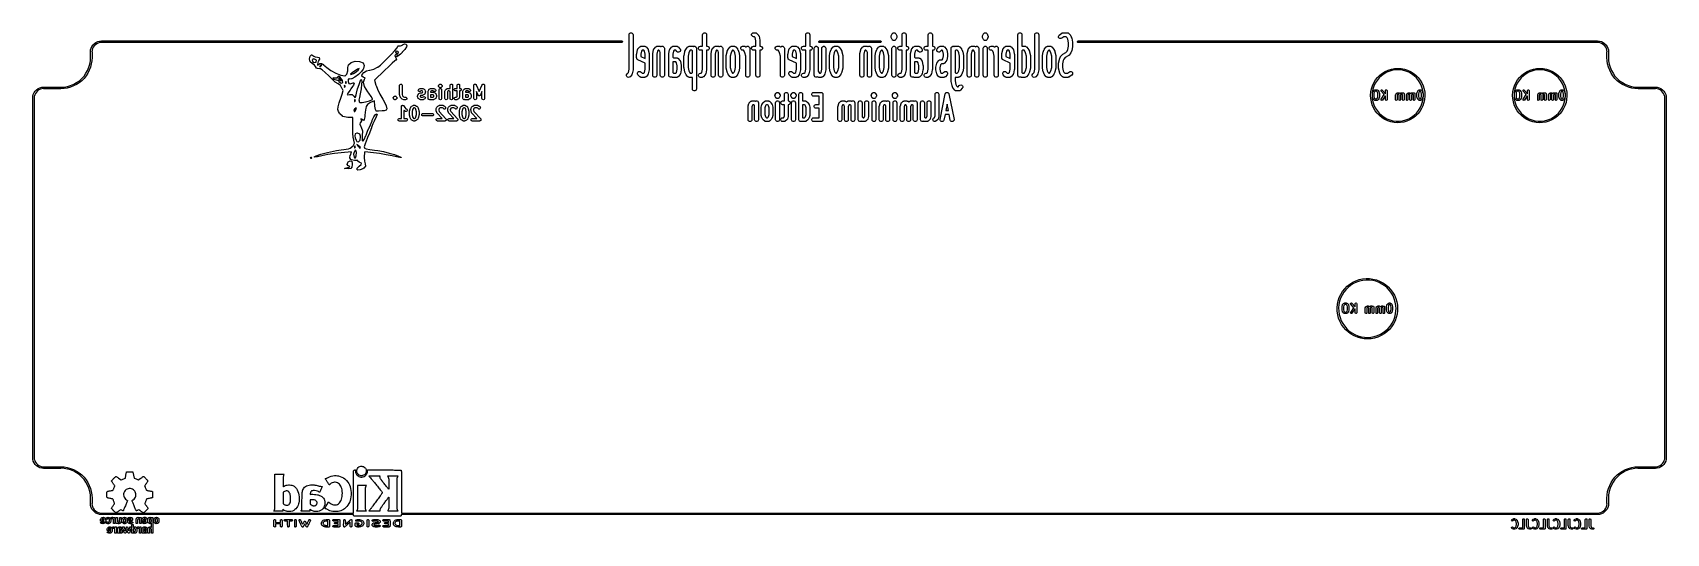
# Model space of a CAD drawing. Extents: x 69 to 230, y -100 to -50.
import ezdxf

# ---------------------------------------------------------------- set-up
doc = ezdxf.new("R2010")
doc.units = 0
doc.layers.add('BLACK', color=7, linetype='CONTINUOUS')

msp = doc.modelspace()

# ---------------------------------------------------------------- linework, layer by layer
at = {"layer": 'BLACK', "linetype": 'CONTINUOUS'}
for p, q in [((75.269, -51.6625), (75.3765, -51.509)), ((75.3765, -51.509), (75.509, -51.3765)), ((75.6031, -51.4887), (75.4887, -51.6031)), ((75.509, -51.3765), (75.6625, -51.269)), ((75.7357, -51.3959), (75.6031, -51.4887)), ((75.6625, -51.269), (75.8323, -51.1898)), ((75.8824, -51.3275), (75.7357, -51.3959)), ((75.8323, -51.1898), (76.0133, -51.1413)), ((76.0388, -51.2856), (75.8824, -51.3275)), ((76.0133, -51.1413), (76.2, -51.125)), ((76.1866, -51.2726), (76.0388, -51.2856)), ((76.2, -51.275), (76.1866, -51.2726)), ((76.2, -51.125), (127.5, -51.125)), ((127.5, -51.275), (76.2, -51.275)), ((105.702, -51.618), (105.873, -51.5357)), ((105.873, -51.5357), (105.889, -51.5128)), ((105.889, -51.5122), (105.89, -51.5113)), ((105.889, -51.5128), (105.889, -51.5122)), ((105.89, -51.5113), (106.067, -51.4048)), ((106.067, -51.4048), (106.069, -51.4045)), ((106.069, -51.4045), (106.071, -51.4042)), ((106.071, -51.4042), (106.244, -51.4416)), ((106.244, -51.4416), (106.245, -51.4419)), ((106.245, -51.4419), (106.246, -51.442)), ((106.246, -51.442), (106.246, -51.443)), ((106.246, -51.443), (106.248, -51.4438)), ((106.248, -51.4438), (106.248, -51.4444)), ((106.248, -51.4444), (106.248, -51.4448)), ((106.248, -51.4448), (106.305, -51.6076)), ((127.5, -51.125), (127.526, -51.1295)), ((127.548, -51.2575), (127.5, -51.275)), ((127.526, -51.1295), (127.565, -51.1625)), ((127.574, -51.213), (127.548, -51.2575)), ((127.565, -51.1625), (127.574, -51.213)), ((128.217, -50.5092), (128.237, -50.4225)), ((128.217, -53.9165), (128.217, -50.5092)), ((128.237, -50.4225), (128.292, -50.353)), ((128.292, -50.353), (128.372, -50.3145)), ((128.372, -50.3145), (128.461, -50.3146)), ((128.461, -50.3146), (128.541, -50.3532)), ((128.541, -50.3532), (128.597, -50.4228)), ((128.597, -50.4228), (128.617, -50.5095)), ((128.617, -50.5095), (128.617, -53.9384)), ((135.467, -50.5092), (135.487, -50.4225)), ((135.467, -51.6429), (135.467, -50.5092)), ((135.487, -50.4225), (135.542, -50.353)), ((135.542, -50.353), (135.622, -50.3145)), ((135.622, -50.3145), (135.711, -50.3146)), ((135.711, -50.3146), (135.791, -50.3532)), ((135.791, -50.3532), (135.847, -50.4228)), ((135.847, -50.4228), (135.867, -50.5095)), ((135.867, -50.5095), (135.867, -51.6429)), ((140.305, -50.4649), (140.344, -50.3847)), ((140.305, -50.5538), (140.305, -50.4649)), ((140.343, -50.634), (140.305, -50.5538)), ((140.413, -50.6896), (140.343, -50.634)), ((140.344, -50.3847), (140.413, -50.3293)), ((140.413, -50.3293), (140.5, -50.3095)), ((140.5, -50.7095), (140.413, -50.6896)), ((140.5, -50.3095), (140.667, -50.3095)), ((140.576, -50.7095), (140.5, -50.7095)), ((140.649, -50.793), (140.576, -50.7095)), ((140.717, -51.1026), (140.649, -50.793)), ((140.667, -50.3095), (140.706, -50.3185)), ((140.706, -50.3185), (140.745, -50.3256)), ((140.717, -51.6429), (140.717, -51.1026)), ((140.745, -50.3256), (140.749, -50.3284)), ((140.749, -50.3284), (140.754, -50.3295)), ((140.754, -50.3295), (140.785, -50.3544)), ((140.785, -50.3544), (140.817, -50.3778)), ((140.817, -50.3778), (140.984, -50.5686)), ((140.984, -50.5686), (140.987, -50.5733)), ((140.987, -50.5733), (140.991, -50.5768)), ((140.991, -50.5768), (141.008, -50.6123)), ((141.008, -50.6123), (141.026, -50.6469)), ((141.026, -50.6469), (141.026, -50.6524)), ((141.026, -50.6524), (141.029, -50.6573)), ((141.029, -50.6573), (141.112, -51.0386)), ((141.112, -51.0386), (141.112, -51.06)), ((141.112, -51.06), (141.117, -51.081)), ((141.117, -51.081), (141.117, -51.6429)), ((145.633, -50.5092), (145.653, -50.4225)), ((145.633, -51.6429), (145.633, -50.5092)), ((145.653, -50.4225), (145.709, -50.353)), ((145.709, -50.353), (145.789, -50.3145)), ((145.789, -50.3145), (145.878, -50.3146)), ((145.878, -50.3146), (145.958, -50.3532)), ((145.958, -50.3532), (146.014, -50.4228)), ((146.014, -50.4228), (146.033, -50.5095)), ((146.033, -50.5095), (146.033, -51.6429)), ((146.926, -51.187), (146.952, -51.1425)), ((146.935, -51.2375), (146.926, -51.187)), ((146.974, -51.2705), (146.935, -51.2375)), ((146.952, -51.1425), (147, -51.125)), ((147, -51.275), (146.974, -51.2705)), ((147, -51.125), (153, -51.125)), ((153, -51.275), (147, -51.275)), ((153, -51.125), (153.026, -51.1295)), ((153.048, -51.2575), (153, -51.275)), ((153.026, -51.1295), (153.065, -51.1625)), ((153.074, -51.213), (153.048, -51.2575)), ((153.065, -51.1625), (153.074, -51.213)), ((154.05, -50.6924), (154.06, -50.6564)), ((154.052, -50.6998), (154.05, -50.6924)), ((154.05, -50.7072), (154.052, -50.6998)), ((154.06, -50.7432), (154.05, -50.7072)), ((154.06, -50.6564), (154.067, -50.6198)), ((154.067, -50.7798), (154.06, -50.7432)), ((154.067, -50.6198), (154.15, -50.429)), ((154.15, -50.9706), (154.067, -50.7798)), ((154.15, -50.429), (154.152, -50.4261)), ((154.152, -50.9736), (154.15, -50.9706)), ((154.152, -50.4261), (154.153, -50.4225)), ((154.153, -50.9772), (154.152, -50.9736)), ((154.153, -50.4225), (154.156, -50.4196)), ((154.155, -50.9801), (154.153, -50.9772)), ((154.156, -50.9837), (154.155, -50.9801)), ((154.156, -50.4196), (154.157, -50.416)), ((154.181, -51.0121), (154.156, -50.9837)), ((154.157, -50.416), (154.181, -50.3877)), ((154.181, -50.3877), (154.203, -50.3576)), ((154.203, -51.0422), (154.181, -51.0121)), ((154.203, -50.3576), (154.207, -50.3559)), ((154.206, -51.0439), (154.203, -51.0422)), ((154.209, -51.0468), (154.206, -51.0439)), ((154.207, -50.3559), (154.209, -50.353)), ((154.209, -50.353), (154.212, -50.3514)), ((154.212, -51.0484), (154.209, -51.0468)), ((154.212, -50.3514), (154.215, -50.3486)), ((154.214, -51.0512), (154.212, -51.0484)), ((154.249, -51.0662), (154.214, -51.0512)), ((154.215, -50.3486), (154.249, -50.3336)), ((154.249, -50.3336), (154.282, -50.3162)), ((154.282, -51.0837), (154.249, -51.0662)), ((154.282, -50.3162), (154.286, -50.3161)), ((154.285, -51.0838), (154.282, -51.0837)), ((154.289, -51.0854), (154.285, -51.0838)), ((154.286, -50.3161), (154.289, -50.3145)), ((154.289, -50.3145), (154.293, -50.3145)), ((154.292, -51.0854), (154.289, -51.0854)), ((154.296, -51.0869), (154.292, -51.0854)), ((154.293, -50.3145), (154.296, -50.313)), ((154.296, -50.313), (154.333, -50.3144)), ((154.333, -51.0856), (154.296, -51.0869)), ((154.333, -50.3144), (154.371, -50.3131)), ((154.371, -51.087), (154.333, -51.0856)), ((154.371, -50.3131), (154.374, -50.3146)), ((154.374, -51.0855), (154.371, -51.087)), ((154.374, -50.3146), (154.378, -50.3146)), ((154.378, -51.0855), (154.374, -51.0855)), ((154.378, -50.3146), (154.381, -50.3162)), ((154.381, -51.0839), (154.378, -51.0855)), ((154.381, -50.3162), (154.385, -50.3163)), ((154.385, -51.0838), (154.381, -51.0839)), ((154.385, -50.3163), (154.418, -50.3338)), ((154.418, -51.0664), (154.385, -51.0838)), ((154.418, -50.3338), (154.452, -50.3488)), ((154.452, -51.0514), (154.418, -51.0664)), ((154.452, -50.3488), (154.455, -50.3516)), ((154.455, -51.0486), (154.452, -51.0514)), ((154.455, -50.3516), (154.458, -50.3532)), ((154.458, -51.047), (154.455, -51.0486)), ((154.458, -50.3532), (154.46, -50.3561)), ((154.46, -51.0441), (154.458, -51.047)), ((154.46, -50.3561), (154.464, -50.3578)), ((154.463, -51.0424), (154.46, -51.0441)), ((154.486, -51.0123), (154.463, -51.0424)), ((154.464, -50.3578), (154.486, -50.3879)), ((154.486, -50.3879), (154.51, -50.4163)), ((154.51, -50.984), (154.486, -51.0123)), ((154.51, -50.4163), (154.511, -50.4199)), ((154.511, -50.9804), (154.51, -50.984)), ((154.511, -50.4199), (154.514, -50.4228)), ((154.513, -50.9775), (154.511, -50.9804)), ((154.514, -50.9739), (154.513, -50.9775)), ((154.514, -50.4228), (154.514, -50.4264)), ((154.514, -50.4264), (154.517, -50.4294)), ((154.516, -50.971), (154.514, -50.9739)), ((154.6, -50.7802), (154.516, -50.971)), ((154.517, -50.4294), (154.6, -50.6202)), ((154.6, -50.6202), (154.607, -50.6568)), ((154.607, -50.7436), (154.6, -50.7802)), ((154.607, -50.6568), (154.617, -50.6928)), ((154.617, -50.7076), (154.607, -50.7436)), ((154.617, -50.6928), (154.615, -50.7002)), ((154.615, -50.7002), (154.617, -50.7076)), ((155.133, -50.5092), (155.153, -50.4225)), ((155.133, -51.6429), (155.133, -50.5092)), ((155.153, -50.4225), (155.209, -50.353)), ((155.209, -50.353), (155.289, -50.3145)), ((155.289, -50.3145), (155.378, -50.3146)), ((155.378, -50.3146), (155.458, -50.3532)), ((155.458, -50.3532), (155.514, -50.4228)), ((155.514, -50.4228), (155.533, -50.5095)), ((155.533, -50.5095), (155.533, -51.6429)), ((157.717, -50.5092), (157.737, -50.4225)), ((157.717, -51.6429), (157.717, -50.5092)), ((157.737, -50.4225), (157.792, -50.353)), ((157.792, -50.353), (157.872, -50.3145)), ((157.872, -50.3145), (157.961, -50.3146)), ((157.961, -50.3146), (158.041, -50.3532)), ((158.041, -50.3532), (158.097, -50.4228)), ((158.097, -50.4228), (158.117, -50.5095)), ((158.117, -50.5095), (158.117, -51.6429)), ((163.05, -50.6924), (163.06, -50.6564)), ((163.052, -50.6998), (163.05, -50.6924)), ((163.05, -50.7072), (163.052, -50.6998)), ((163.06, -50.7432), (163.05, -50.7072)), ((163.06, -50.6564), (163.067, -50.6198)), ((163.067, -50.7798), (163.06, -50.7432)), ((163.067, -50.6198), (163.15, -50.429)), ((163.15, -50.9706), (163.067, -50.7798)), ((163.15, -50.429), (163.152, -50.4261)), ((163.152, -50.9736), (163.15, -50.9706)), ((163.152, -50.4261), (163.153, -50.4225)), ((163.153, -50.9772), (163.152, -50.9736)), ((163.153, -50.4225), (163.156, -50.4196)), ((163.155, -50.9801), (163.153, -50.9772)), ((163.156, -50.9837), (163.155, -50.9801)), ((163.156, -50.4196), (163.157, -50.416)), ((163.181, -51.0121), (163.156, -50.9837)), ((163.157, -50.416), (163.181, -50.3877)), ((163.181, -50.3877), (163.203, -50.3576)), ((163.203, -51.0422), (163.181, -51.0121)), ((163.203, -50.3576), (163.207, -50.3559)), ((163.206, -51.0439), (163.203, -51.0422)), ((163.209, -51.0468), (163.206, -51.0439)), ((163.207, -50.3559), (163.209, -50.353)), ((163.209, -50.353), (163.212, -50.3514)), ((163.212, -51.0484), (163.209, -51.0468)), ((163.212, -50.3514), (163.215, -50.3486)), ((163.214, -51.0512), (163.212, -51.0484)), ((163.249, -51.0662), (163.214, -51.0512)), ((163.215, -50.3486), (163.249, -50.3336)), ((163.249, -50.3336), (163.282, -50.3162)), ((163.282, -51.0837), (163.249, -51.0662)), ((163.282, -50.3162), (163.286, -50.3161)), ((163.285, -51.0838), (163.282, -51.0837)), ((163.289, -51.0854), (163.285, -51.0838)), ((163.286, -50.3161), (163.289, -50.3145)), ((163.289, -50.3145), (163.293, -50.3145)), ((163.292, -51.0854), (163.289, -51.0854)), ((163.296, -51.0869), (163.292, -51.0854)), ((163.293, -50.3145), (163.296, -50.313)), ((163.296, -50.313), (163.333, -50.3144)), ((163.333, -51.0856), (163.296, -51.0869)), ((163.333, -50.3144), (163.371, -50.3131)), ((163.371, -51.087), (163.333, -51.0856)), ((163.371, -50.3131), (163.374, -50.3146)), ((163.374, -51.0855), (163.371, -51.087)), ((163.374, -50.3146), (163.378, -50.3146)), ((163.378, -51.0855), (163.374, -51.0855)), ((163.378, -50.3146), (163.381, -50.3162)), ((163.381, -51.0839), (163.378, -51.0855)), ((163.381, -50.3162), (163.385, -50.3163)), ((163.385, -51.0838), (163.381, -51.0839)), ((163.385, -50.3163), (163.418, -50.3338)), ((163.418, -51.0664), (163.385, -51.0838)), ((163.418, -50.3338), (163.452, -50.3488)), ((163.452, -51.0514), (163.418, -51.0664)), ((163.452, -50.3488), (163.455, -50.3516)), ((163.455, -51.0486), (163.452, -51.0514)), ((163.455, -50.3516), (163.458, -50.3532)), ((163.458, -51.047), (163.455, -51.0486)), ((163.458, -50.3532), (163.46, -50.3561)), ((163.46, -51.0441), (163.458, -51.047)), ((163.46, -50.3561), (163.464, -50.3578)), ((163.463, -51.0424), (163.46, -51.0441)), ((163.486, -51.0123), (163.463, -51.0424)), ((163.464, -50.3578), (163.486, -50.3879)), ((163.486, -50.3879), (163.51, -50.4163)), ((163.51, -50.984), (163.486, -51.0123)), ((163.51, -50.4163), (163.511, -50.4199)), ((163.511, -50.9804), (163.51, -50.984)), ((163.511, -50.4199), (163.514, -50.4228)), ((163.513, -50.9775), (163.511, -50.9804)), ((163.514, -50.9739), (163.513, -50.9775)), ((163.514, -50.4228), (163.514, -50.4264)), ((163.514, -50.4264), (163.517, -50.4294)), ((163.516, -50.971), (163.514, -50.9739)), ((163.6, -50.7802), (163.516, -50.971)), ((163.517, -50.4294), (163.6, -50.6202)), ((163.6, -50.6202), (163.607, -50.6568)), ((163.607, -50.7436), (163.6, -50.7802)), ((163.607, -50.6568), (163.617, -50.6928)), ((163.617, -50.7076), (163.607, -50.7436)), ((163.617, -50.6928), (163.615, -50.7002)), ((163.615, -50.7002), (163.617, -50.7076)), ((166.55, -50.5092), (166.57, -50.4225)), ((166.55, -54.5095), (166.55, -50.5092)), ((166.57, -50.4225), (166.625, -50.353)), ((166.625, -50.353), (166.706, -50.3145)), ((166.706, -50.3145), (166.795, -50.3146)), ((166.795, -50.3146), (166.875, -50.3532)), ((166.875, -50.3532), (166.93, -50.4228)), ((166.93, -50.4228), (166.95, -50.5095)), ((166.95, -50.5095), (166.95, -51.6429)), ((168.217, -50.5092), (168.237, -50.4225)), ((168.217, -53.9165), (168.217, -50.5092)), ((168.237, -50.4225), (168.292, -50.353)), ((168.292, -50.353), (168.372, -50.3145)), ((168.372, -50.3145), (168.461, -50.3146)), ((168.461, -50.3146), (168.541, -50.3532)), ((168.541, -50.3532), (168.597, -50.4228)), ((168.597, -50.4228), (168.617, -50.5095)), ((168.617, -50.5095), (168.617, -53.9384)), ((170.55, -50.6955), (170.572, -50.6092)), ((170.568, -50.7826), (170.55, -50.6955)), ((170.622, -50.8534), (170.568, -50.7826)), ((170.572, -50.6092), (170.629, -50.5409)), ((170.701, -50.8939), (170.622, -50.8534)), ((170.629, -50.5409), (170.879, -50.3502)), ((170.79, -50.896), (170.701, -50.8939)), ((170.871, -50.8593), (170.79, -50.896)), ((171.068, -50.7095), (170.871, -50.8593)), ((170.879, -50.3502), (170.897, -50.3419)), ((170.897, -50.3419), (170.913, -50.3293)), ((170.913, -50.3293), (170.937, -50.3238)), ((170.937, -50.3238), (170.96, -50.3135)), ((170.96, -50.3135), (170.98, -50.314)), ((170.98, -50.314), (171, -50.3095)), ((171, -50.3095), (171.417, -50.3095)), ((171.326, -50.7095), (171.068, -50.7095)), ((171.412, -50.8085), (171.326, -50.7095)), ((171.476, -50.9525), (171.412, -50.8085)), ((171.417, -50.3095), (171.456, -50.3185)), ((171.456, -50.3185), (171.495, -50.3256)), ((171.55, -51.293), (171.476, -50.9525)), ((171.495, -50.3256), (171.499, -50.3284)), ((171.499, -50.3284), (171.504, -50.3295)), ((171.504, -50.3295), (171.535, -50.3544)), ((171.535, -50.3544), (171.567, -50.3778)), ((171.55, -51.6308), (171.55, -51.293)), ((171.567, -50.3778), (171.734, -50.5686)), ((171.734, -50.5686), (171.748, -50.5954)), ((171.748, -50.5954), (171.767, -50.6198)), ((171.767, -50.6198), (171.85, -50.8106)), ((171.85, -50.8106), (171.854, -50.8299)), ((171.854, -50.8299), (171.862, -50.8477)), ((171.862, -50.8477), (171.945, -51.229)), ((171.945, -51.229), (171.945, -51.2505)), ((171.945, -51.2505), (171.95, -51.2714)), ((171.95, -51.2714), (171.95, -51.6527)), ((172.426, -51.187), (172.452, -51.1425)), ((172.435, -51.2375), (172.426, -51.187)), ((172.474, -51.2705), (172.435, -51.2375)), ((172.452, -51.1425), (172.5, -51.125)), ((172.5, -51.275), (172.474, -51.2705)), ((172.5, -51.125), (223.7, -51.125)), ((223.7, -51.275), (172.5, -51.275)), ((223.7, -51.125), (223.887, -51.1413)), ((223.709, -51.2722), (223.7, -51.275)), ((223.861, -51.2856), (223.709, -51.2722)), ((224.018, -51.3275), (223.861, -51.2856)), ((223.887, -51.1413), (224.068, -51.1898)), ((224.164, -51.3959), (224.018, -51.3275)), ((224.068, -51.1898), (224.237, -51.269)), ((224.297, -51.4887), (224.164, -51.3959)), ((224.237, -51.269), (224.391, -51.3765)), ((224.411, -51.6031), (224.297, -51.4887)), ((224.391, -51.3765), (224.523, -51.509)), ((224.523, -51.509), (224.631, -51.6625)), ((75.0562, -53.4019), (75.1112, -53.078)), ((75.1112, -53.078), (75.1289, -52.7621)), ((75.125, -52.2), (75.1413, -52.0133)), ((75.125, -52.75), (75.125, -52.2)), ((75.1289, -52.7621), (75.125, -52.75)), ((75.1413, -52.0133), (75.1898, -51.8323)), ((75.1898, -51.8323), (75.269, -51.6625)), ((75.2582, -53.0714), (75.2078, -53.3893)), ((75.275, -52.75), (75.2582, -53.0714)), ((75.2856, -52.0388), (75.2722, -52.1914)), ((75.2722, -52.1914), (75.275, -52.2)), ((75.275, -52.2), (75.275, -52.75)), ((75.3275, -51.8824), (75.2856, -52.0388)), ((75.3959, -51.7357), (75.3275, -51.8824)), ((75.4887, -51.6031), (75.3959, -51.7357)), ((96.7018, -52.8982), (96.7691, -52.6365)), ((96.702, -52.8994), (96.7018, -52.8982)), ((96.7018, -52.9006), (96.702, -52.8994)), ((96.7696, -53.1772), (96.7018, -52.9006)), ((96.7691, -52.6365), (96.7701, -52.6353)), ((96.7701, -52.6353), (96.7708, -52.6339)), ((96.7708, -52.6339), (96.9278, -52.5062)), ((96.9278, -52.5062), (96.9287, -52.506)), ((96.9287, -52.506), (96.9294, -52.5054)), ((96.9294, -52.5054), (96.9304, -52.5054)), ((96.9304, -52.5054), (96.9315, -52.5051)), ((96.9315, -52.5051), (96.9323, -52.5056)), ((96.9323, -52.5056), (96.9332, -52.5056)), ((96.9332, -52.5056), (97.145, -52.6122)), ((97.0694, -52.8936), (96.976, -53.0045)), ((96.976, -53.0045), (97.0206, -53.1311)), ((97.0206, -53.1311), (97.1868, -53.245)), ((97.2017, -52.9017), (97.0694, -52.8936)), ((97.145, -52.6122), (97.1452, -52.6124)), ((97.1452, -52.6124), (97.1455, -52.6125)), ((97.1455, -52.6125), (97.2683, -52.6942)), ((97.4096, -53.0183), (97.2017, -52.9017)), ((97.2683, -52.6942), (97.5036, -52.7135)), ((97.3827, -53.1831), (97.4096, -53.0183)), ((97.5036, -52.7135), (97.5039, -52.7137)), ((97.5039, -52.7137), (97.5042, -52.7136)), ((97.5042, -52.7136), (97.6516, -52.7429)), ((97.6057, -53.1039), (97.5645, -53.1626)), ((97.6058, -53.1035), (97.6057, -53.1039)), ((97.6062, -53.1032), (97.6058, -53.1035)), ((97.6472, -53.0178), (97.6062, -53.1032)), ((97.6973, -52.9134), (97.6472, -53.0178)), ((97.6516, -52.7429), (97.6523, -52.7434)), ((97.6523, -52.7434), (97.6531, -52.7435)), ((97.6531, -52.7435), (97.6538, -52.7444)), ((97.6538, -52.7444), (97.6548, -52.7451)), ((97.6548, -52.7451), (97.6549, -52.7459)), ((97.6549, -52.7459), (97.6555, -52.7466)), ((97.6555, -52.7466), (97.6977, -52.91)), ((97.6974, -52.9117), (97.6973, -52.9134)), ((97.6977, -52.91), (97.6974, -52.9117)), ((100.835, -53.2493), (101.209, -53.1267)), ((101.209, -53.1267), (101.21, -53.1268)), ((101.21, -53.1268), (101.211, -53.1265)), ((101.211, -53.1265), (101.629, -53.1329)), ((101.629, -53.1329), (101.629, -53.1331)), ((101.629, -53.1331), (101.63, -53.133)), ((101.63, -53.133), (101.652, -53.1376)), ((101.652, -53.1376), (101.652, -53.1379)), ((101.652, -53.1379), (101.653, -53.1379)), ((101.653, -53.1379), (101.999, -53.2845)), ((104.039, -53.1934), (104.419, -52.8221)), ((104.419, -52.8221), (104.795, -52.4345)), ((104.795, -52.4345), (105.119, -52.0775)), ((105.133, -53.0897), (104.879, -53.3068)), ((105.119, -52.0775), (105.347, -51.7984)), ((105.233, -53.0216), (105.133, -53.0897)), ((105.253, -52.4357), (105.135, -52.5608)), ((105.135, -52.5608), (105.22, -52.776)), ((105.268, -52.1222), (105.189, -52.2234)), ((105.189, -52.2234), (105.207, -52.2472)), ((105.207, -52.2472), (105.369, -52.3316)), ((105.22, -52.776), (105.306, -52.9161)), ((105.234, -53.0208), (105.233, -53.0216)), ((105.235, -53.0203), (105.234, -53.0208)), ((105.305, -52.9216), (105.235, -53.0203)), ((105.336, -52.4253), (105.253, -52.4357)), ((105.416, -52.1493), (105.268, -52.1222)), ((105.306, -52.9206), (105.305, -52.9216)), ((105.306, -52.9161), (105.306, -52.917)), ((105.306, -52.917), (105.306, -52.9178)), ((105.306, -52.9178), (105.306, -52.9188)), ((105.306, -52.9188), (105.306, -52.9198)), ((105.306, -52.9198), (105.306, -52.9206)), ((105.32, -52.6684), (105.369, -52.5452)), ((105.32, -52.6685), (105.32, -52.6684)), ((105.32, -52.6686), (105.32, -52.6685)), ((105.32, -52.6704), (105.32, -52.6686)), ((105.32, -52.6722), (105.32, -52.6704)), ((105.32, -52.6723), (105.32, -52.6722)), ((105.32, -52.6724), (105.32, -52.6723)), ((105.321, -52.6736), (105.32, -52.6724)), ((105.323, -52.6749), (105.321, -52.6736)), ((105.325, -52.6749), (105.323, -52.675)), ((105.323, -52.675), (105.323, -52.6749)), ((105.323, -52.6749), (105.323, -52.6749)), ((105.327, -52.6748), (105.325, -52.6749)), ((105.432, -52.6246), (105.327, -52.6748)), ((105.327, -52.6748), (105.327, -52.6748)), ((105.327, -52.6748), (105.327, -52.6748)), ((105.389, -52.4996), (105.336, -52.4253)), ((105.347, -51.7984), (105.433, -51.6437)), ((105.369, -52.3316), (105.47, -52.3462)), ((105.369, -52.545), (105.389, -52.4996)), ((105.369, -52.5451), (105.369, -52.545)), ((105.369, -52.5452), (105.369, -52.5451)), ((105.476, -52.2254), (105.416, -52.1493)), ((105.433, -52.6238), (105.432, -52.624)), ((105.432, -52.624), (105.432, -52.6246)), ((105.433, -51.6437), (105.454, -51.6009)), ((105.673, -52.4126), (105.433, -52.6238)), ((105.454, -51.6009), (105.455, -51.6004)), ((105.455, -51.5996), (105.456, -51.5992)), ((105.455, -51.6004), (105.455, -51.5996)), ((105.456, -51.5992), (105.457, -51.5985)), ((105.457, -51.5985), (105.458, -51.5985)), ((105.458, -51.5985), (105.459, -51.5982)), ((105.459, -51.5982), (105.615, -51.6021)), ((105.47, -52.3462), (105.476, -52.2254)), ((105.615, -51.6021), (105.615, -51.6023)), ((105.615, -51.6023), (105.616, -51.6022)), ((105.616, -51.6022), (105.702, -51.618)), ((105.841, -52.2478), (105.673, -52.4124)), ((105.673, -52.4124), (105.673, -52.4124)), ((105.673, -52.4124), (105.673, -52.4126)), ((105.859, -52.2271), (105.841, -52.2476)), ((105.841, -52.2476), (105.841, -52.2477)), ((105.841, -52.2477), (105.841, -52.2478)), ((106.103, -51.9492), (105.859, -52.2271)), ((106.274, -51.6912), (106.103, -51.9487)), ((106.103, -51.9487), (106.103, -51.9489)), ((106.103, -51.9489), (106.103, -51.9492)), ((106.275, -51.6902), (106.274, -51.6907)), ((106.274, -51.6907), (106.274, -51.6912)), ((106.304, -51.611), (106.275, -51.6902)), ((106.305, -51.6076), (106.304, -51.6093)), ((106.304, -51.6093), (106.304, -51.611)), ((128.967, -52.4139), (128.971, -52.393)), ((128.967, -52.7952), (128.967, -52.4139)), ((128.972, -52.819), (128.967, -52.7952)), ((128.971, -52.3715), (129.055, -51.9903)), ((128.971, -52.393), (128.971, -52.3715)), ((128.973, -52.8434), (128.972, -52.819)), ((128.982, -52.8618), (128.973, -52.8434)), ((128.986, -52.882), (128.982, -52.8618)), ((129.002, -52.901), (128.986, -52.882)), ((129.013, -52.9228), (129.002, -52.901)), ((129.029, -52.9354), (129.013, -52.9228)), ((129.042, -52.9515), (129.029, -52.9354)), ((129.064, -52.9621), (129.042, -52.9515)), ((129.055, -51.9903), (129.057, -51.9853)), ((129.057, -51.9799), (129.076, -51.9453)), ((129.057, -51.9853), (129.057, -51.9799)), ((129.083, -52.977), (129.064, -52.9621)), ((129.076, -51.9453), (129.093, -51.9098)), ((129.8, -53.3047), (129.083, -52.977)), ((129.093, -51.9098), (129.097, -51.9064)), ((129.097, -51.9064), (129.099, -51.9016)), ((129.099, -51.9016), (129.266, -51.7109)), ((129.266, -51.7109), (129.299, -51.6875)), ((129.299, -51.6875), (129.33, -51.6626)), ((129.33, -51.6626), (129.335, -51.6616)), ((129.335, -51.6616), (129.338, -51.6588)), ((129.338, -51.6588), (129.378, -51.6517)), ((129.434, -52.1263), (129.367, -52.4359)), ((129.367, -52.4359), (129.367, -52.6668)), ((129.367, -52.6668), (129.8, -52.8649)), ((129.378, -51.6517), (129.417, -51.6429)), ((129.417, -51.6429), (129.75, -51.6429)), ((129.507, -52.0429), (129.434, -52.1263)), ((129.659, -52.0429), (129.507, -52.0429)), ((129.732, -52.1263), (129.659, -52.0429)), ((129.8, -52.4359), (129.732, -52.1263)), ((129.75, -51.6429), (129.789, -51.6518)), ((129.789, -51.6518), (129.829, -51.6589)), ((129.8, -52.8649), (129.8, -52.4359)), ((129.829, -51.6589), (129.832, -51.6617)), ((129.832, -51.6617), (129.837, -51.6628)), ((129.837, -51.6628), (129.868, -51.6877)), ((129.868, -51.6877), (129.901, -51.7112)), ((129.901, -51.7112), (130.067, -51.9019)), ((130.067, -51.9019), (130.07, -51.9067)), ((130.07, -51.9067), (130.074, -51.9101)), ((130.074, -51.9101), (130.091, -51.9456)), ((130.091, -51.9456), (130.109, -51.9803)), ((130.109, -51.9803), (130.11, -51.9857)), ((130.11, -51.9857), (130.112, -51.9906)), ((130.112, -51.9906), (130.195, -52.3719)), ((130.195, -52.3719), (130.195, -52.3934)), ((130.195, -52.3934), (130.2, -52.4143)), ((130.2, -52.4143), (130.2, -53.9384)), ((130.55, -52.4139), (130.555, -52.393)), ((130.55, -54.5095), (130.55, -52.4139)), ((130.555, -52.3715), (130.638, -51.9903)), ((130.555, -52.393), (130.555, -52.3715)), ((130.638, -51.9903), (130.64, -51.9853)), ((130.64, -51.9853), (130.641, -51.9799)), ((130.641, -51.9799), (130.659, -51.9453)), ((130.659, -51.9453), (130.676, -51.9098)), ((130.676, -51.9098), (130.68, -51.9064)), ((130.68, -51.9064), (130.683, -51.9016)), ((130.683, -51.9016), (130.85, -51.7109)), ((130.85, -51.7109), (130.882, -51.6875)), ((130.882, -51.6875), (130.913, -51.6626)), ((130.913, -51.6626), (130.918, -51.6616)), ((130.918, -51.6616), (130.922, -51.6588)), ((130.922, -51.6588), (130.961, -51.6517)), ((131.018, -52.1263), (130.95, -52.4359)), ((130.95, -52.4359), (130.95, -54.5099)), ((130.961, -51.6517), (131, -51.6429)), ((131, -51.6429), (131.25, -51.6429)), ((131.091, -52.0429), (131.018, -52.1263)), ((131.159, -52.0429), (131.091, -52.0429)), ((131.246, -52.1418), (131.159, -52.0429)), ((131.3, -52.2656), (131.246, -52.1418)), ((131.25, -51.6429), (131.289, -51.6518)), ((131.289, -51.6518), (131.329, -51.6589)), ((131.3, -54.5095), (131.3, -52.2656)), ((131.329, -51.6589), (131.332, -51.6617)), ((131.332, -51.6617), (131.337, -51.6628)), ((131.337, -51.6628), (131.368, -51.6877)), ((131.368, -51.6877), (131.372, -51.6906)), ((131.372, -51.6906), (131.375, -51.6863)), ((131.375, -51.6863), (131.456, -51.6478)), ((131.456, -51.6478), (131.545, -51.6479)), ((131.545, -51.6479), (131.625, -51.6866)), ((131.625, -51.6866), (131.68, -51.7561)), ((131.68, -51.7561), (131.7, -51.8429)), ((131.7, -51.8429), (131.7, -54.5099)), ((132.133, -52.4139), (132.138, -52.393)), ((132.133, -54.5095), (132.133, -52.4139)), ((132.138, -52.3715), (132.221, -51.9903)), ((132.138, -52.393), (132.138, -52.3715)), ((132.221, -51.9903), (132.224, -51.9853)), ((132.224, -51.9799), (132.243, -51.9453)), ((132.224, -51.9853), (132.224, -51.9799)), ((132.243, -51.9453), (132.259, -51.9098)), ((132.259, -51.9098), (132.264, -51.9064)), ((132.264, -51.9064), (132.266, -51.9016)), ((132.266, -51.9016), (132.433, -51.7109)), ((132.433, -51.7109), (132.465, -51.6875)), ((132.465, -51.6875), (132.497, -51.6626)), ((132.497, -51.6626), (132.501, -51.6616)), ((132.501, -51.6616), (132.505, -51.6588)), ((132.505, -51.6588), (132.544, -51.6517)), ((132.601, -52.1263), (132.533, -52.4359)), ((132.533, -52.4359), (132.533, -52.7201)), ((132.533, -52.7201), (132.591, -52.7857)), ((132.544, -51.6517), (132.583, -51.6429)), ((132.583, -51.6429), (132.917, -51.6429)), ((132.591, -52.7857), (132.917, -52.7857)), ((132.674, -52.0429), (132.601, -52.1263)), ((132.826, -52.0429), (132.674, -52.0429)), ((132.933, -52.165), (132.826, -52.0429)), ((132.917, -51.6429), (132.956, -51.6518)), ((132.917, -52.7857), (132.956, -52.7947)), ((133.005, -52.2173), (132.933, -52.165)), ((132.956, -51.6518), (132.995, -51.6589)), ((132.956, -52.7947), (132.995, -52.8018)), ((132.995, -51.6589), (132.999, -51.6617)), ((132.995, -52.8018), (132.999, -52.8046)), ((132.999, -51.6617), (133.004, -51.6628)), ((132.999, -52.8046), (133.004, -52.8056)), ((133.004, -51.6628), (133.035, -51.6877)), ((133.004, -52.8056), (133.035, -52.8306)), ((133.092, -52.2331), (133.005, -52.2173)), ((133.035, -51.6877), (133.067, -51.7112)), ((133.035, -52.8306), (133.067, -52.854)), ((133.067, -51.7112), (133.234, -51.9019)), ((133.067, -52.854), (133.234, -53.0448)), ((133.178, -52.2095), (133.092, -52.2331)), ((133.245, -52.1509), (133.178, -52.2095)), ((133.234, -51.9019), (133.276, -51.9803)), ((133.234, -53.0448), (133.237, -53.0495)), ((133.237, -53.0495), (133.241, -53.0529)), ((133.241, -53.0529), (133.258, -53.0885)), ((133.28, -52.0691), (133.245, -52.1509)), ((133.258, -53.0885), (133.276, -53.1231)), ((133.276, -51.9803), (133.28, -52.0691)), ((133.276, -53.1231), (133.276, -53.1285)), ((133.276, -53.1285), (133.279, -53.1335)), ((133.279, -53.1335), (133.362, -53.5147)), ((133.633, -52.6044), (133.638, -52.5835)), ((133.633, -53.7476), (133.633, -52.6044)), ((133.638, -52.562), (133.721, -52.1807)), ((133.638, -52.5835), (133.638, -52.562)), ((133.721, -52.1807), (133.73, -52.163)), ((133.73, -52.163), (133.733, -52.1436)), ((133.733, -52.1436), (133.817, -51.9528)), ((133.817, -51.9528), (133.835, -51.9284)), ((133.835, -51.9284), (133.849, -51.9016)), ((133.849, -51.9016), (134.016, -51.7109)), ((134.016, -51.7109), (134.049, -51.6875)), ((134.108, -52.2859), (134.033, -52.6264)), ((134.033, -52.6264), (134.033, -53.726)), ((134.049, -51.6875), (134.08, -51.6626)), ((134.08, -51.6626), (134.085, -51.6616)), ((134.085, -51.6616), (134.088, -51.6588)), ((134.088, -51.6588), (134.128, -51.6517)), ((134.171, -52.1418), (134.108, -52.2859)), ((134.128, -51.6517), (134.167, -51.6429)), ((134.167, -51.6429), (134.5, -51.6429)), ((134.257, -52.0429), (134.171, -52.1418)), ((134.409, -52.0429), (134.257, -52.0429)), ((134.467, -52.1085), (134.409, -52.0429)), ((134.467, -54.2439), (134.467, -52.1085)), ((134.5, -51.6429), (134.539, -51.6518)), ((134.539, -51.6518), (134.579, -51.6589)), ((134.579, -51.6589), (134.582, -51.6617)), ((134.582, -51.6617), (134.587, -51.6628)), ((134.587, -51.6628), (134.589, -51.664)), ((134.589, -51.664), (134.622, -51.6478)), ((134.622, -51.6478), (134.711, -51.6479)), ((134.711, -51.6479), (134.791, -51.6866)), ((134.791, -51.6866), (134.847, -51.7561)), ((134.847, -51.7561), (134.867, -51.8429)), ((134.867, -51.8429), (134.867, -55.8432)), ((135.055, -51.7982), (135.094, -51.7181)), ((135.055, -51.8872), (135.055, -51.7982)), ((135.093, -51.9674), (135.055, -51.8872)), ((135.163, -52.0229), (135.093, -51.9674)), ((135.094, -51.7181), (135.163, -51.6626)), ((135.163, -51.6626), (135.25, -51.6429)), ((135.25, -52.0429), (135.163, -52.0229)), ((135.25, -51.6429), (135.467, -51.6429)), ((135.467, -52.0429), (135.25, -52.0429)), ((135.467, -53.9165), (135.467, -52.0429)), ((135.867, -51.6429), (135.917, -51.6429)), ((135.917, -52.0429), (135.867, -52.0429)), ((135.867, -52.0429), (135.867, -53.9384)), ((135.917, -51.6429), (136.004, -51.6628)), ((136.003, -52.0231), (135.917, -52.0429)), ((136.073, -51.9676), (136.003, -52.0231)), ((136.004, -51.6628), (136.073, -51.7184)), ((136.073, -51.7184), (136.112, -51.7985)), ((136.112, -51.8875), (136.073, -51.9676)), ((136.112, -51.7985), (136.112, -51.8875)), ((136.3, -52.4139), (136.305, -52.393)), ((136.3, -54.5095), (136.3, -52.4139)), ((136.305, -52.3715), (136.388, -51.9903)), ((136.305, -52.393), (136.305, -52.3715)), ((136.388, -51.9903), (136.39, -51.9853)), ((136.39, -51.9853), (136.391, -51.9799)), ((136.391, -51.9799), (136.409, -51.9453)), ((136.409, -51.9453), (136.426, -51.9098)), ((136.426, -51.9098), (136.43, -51.9064)), ((136.43, -51.9064), (136.433, -51.9016)), ((136.433, -51.9016), (136.6, -51.7109)), ((136.6, -51.7109), (136.632, -51.6875)), ((136.632, -51.6875), (136.663, -51.6626)), ((136.663, -51.6626), (136.668, -51.6616)), ((136.668, -51.6616), (136.672, -51.6588)), ((136.672, -51.6588), (136.711, -51.6517)), ((136.768, -52.1263), (136.7, -52.4359)), ((136.7, -52.4359), (136.7, -54.5099)), ((136.711, -51.6517), (136.75, -51.6429)), ((136.75, -51.6429), (137, -51.6429)), ((136.841, -52.0429), (136.768, -52.1263)), ((136.909, -52.0429), (136.841, -52.0429)), ((136.996, -52.1418), (136.909, -52.0429)), ((137.05, -52.2656), (136.996, -52.1418)), ((137, -51.6429), (137.039, -51.6518)), ((137.039, -51.6518), (137.079, -51.6589)), ((137.05, -54.5095), (137.05, -52.2656)), ((137.079, -51.6589), (137.082, -51.6617)), ((137.082, -51.6617), (137.087, -51.6628)), ((137.087, -51.6628), (137.118, -51.6877)), ((137.118, -51.6877), (137.122, -51.6906)), ((137.122, -51.6906), (137.125, -51.6863)), ((137.125, -51.6863), (137.206, -51.6478)), ((137.206, -51.6478), (137.295, -51.6479)), ((137.295, -51.6479), (137.375, -51.6866)), ((137.375, -51.6866), (137.43, -51.7561)), ((137.43, -51.7561), (137.45, -51.8429)), ((137.45, -51.8429), (137.45, -54.5099)), ((137.8, -52.6044), (137.805, -52.5835)), ((137.8, -53.7476), (137.8, -52.6044)), ((137.805, -52.562), (137.888, -52.1807)), ((137.805, -52.5835), (137.805, -52.562)), ((137.888, -52.1807), (137.896, -52.163)), ((137.896, -52.163), (137.9, -52.1436)), ((137.9, -52.1436), (137.984, -51.9528)), ((137.984, -51.9528), (138.002, -51.9284)), ((138.002, -51.9284), (138.016, -51.9016)), ((138.016, -51.9016), (138.183, -51.7109)), ((138.183, -51.7109), (138.215, -51.6875)), ((138.274, -52.2859), (138.2, -52.6264)), ((138.2, -52.6264), (138.2, -53.726)), ((138.215, -51.6875), (138.247, -51.6626)), ((138.247, -51.6626), (138.251, -51.6616)), ((138.251, -51.6616), (138.255, -51.6588)), ((138.255, -51.6588), (138.294, -51.6517)), ((138.338, -52.1418), (138.274, -52.2859)), ((138.294, -51.6517), (138.333, -51.6429)), ((138.333, -51.6429), (138.584, -51.6429)), ((138.424, -52.0429), (138.338, -52.1418)), ((138.493, -52.0429), (138.424, -52.0429)), ((138.579, -52.1418), (138.493, -52.0429)), ((138.642, -52.2859), (138.579, -52.1418)), ((138.584, -51.6429), (138.623, -51.6518)), ((138.623, -51.6518), (138.662, -51.6589)), ((138.717, -52.6264), (138.642, -52.2859)), ((138.662, -51.6589), (138.666, -51.6617)), ((138.666, -51.6617), (138.67, -51.6628)), ((138.67, -51.6628), (138.702, -51.6877)), ((138.702, -51.6877), (138.734, -51.7112)), ((138.717, -53.726), (138.717, -52.6264)), ((138.734, -51.7112), (138.901, -51.9019)), ((138.901, -51.9019), (138.915, -51.9287)), ((138.915, -51.9287), (138.933, -51.9532)), ((138.933, -51.9532), (139.017, -52.144)), ((139.017, -52.144), (139.02, -52.1633)), ((139.02, -52.1633), (139.029, -52.1811)), ((139.029, -52.1811), (139.112, -52.5624)), ((139.112, -52.5624), (139.112, -52.5838)), ((139.112, -52.5838), (139.117, -52.6048)), ((139.117, -52.6048), (139.117, -53.748)), ((139.222, -51.7982), (139.26, -51.7181)), ((139.222, -51.8872), (139.222, -51.7982)), ((139.26, -51.9674), (139.222, -51.8872)), ((139.26, -51.7181), (139.33, -51.6626)), ((139.33, -52.0229), (139.26, -51.9674)), ((139.33, -51.6626), (139.417, -51.6429)), ((139.416, -52.0429), (139.33, -52.0229)), ((139.493, -52.0429), (139.416, -52.0429)), ((139.417, -51.6429), (139.584, -51.6429)), ((139.579, -52.1418), (139.493, -52.0429)), ((139.642, -52.2859), (139.579, -52.1418)), ((139.584, -51.6429), (139.623, -51.6518)), ((139.623, -51.6518), (139.662, -51.6589)), ((139.717, -52.6264), (139.642, -52.2859)), ((139.662, -51.6589), (139.666, -51.6617)), ((139.666, -51.6617), (139.67, -51.6628)), ((139.67, -51.6628), (139.702, -51.6877)), ((139.702, -51.6877), (139.734, -51.7112)), ((139.717, -54.5095), (139.717, -52.6264)), ((139.734, -51.7112), (139.754, -51.7341)), ((139.754, -51.7341), (139.792, -51.6863)), ((139.792, -51.6863), (139.872, -51.6478)), ((139.872, -51.6478), (139.961, -51.6479)), ((139.961, -51.6479), (140.041, -51.6866)), ((140.041, -51.6866), (140.097, -51.7561)), ((140.097, -51.7561), (140.117, -51.8429)), ((140.117, -51.8429), (140.117, -54.5099)), ((140.305, -51.7982), (140.344, -51.7181)), ((140.305, -51.8872), (140.305, -51.7982)), ((140.343, -51.9674), (140.305, -51.8872)), ((140.413, -52.0229), (140.343, -51.9674)), ((140.344, -51.7181), (140.413, -51.6626)), ((140.413, -51.6626), (140.5, -51.6429)), ((140.5, -52.0429), (140.413, -52.0229)), ((140.5, -51.6429), (140.717, -51.6429)), ((140.717, -52.0429), (140.5, -52.0429)), ((140.717, -54.5095), (140.717, -52.0429)), ((141.117, -51.6429), (141.167, -51.6429)), ((141.167, -52.0429), (141.117, -52.0429)), ((141.117, -52.0429), (141.117, -54.5099)), ((141.167, -51.6429), (141.254, -51.6628)), ((141.253, -52.0231), (141.167, -52.0429)), ((141.323, -51.9676), (141.253, -52.0231)), ((141.254, -51.6628), (141.323, -51.7184)), ((141.323, -51.7184), (141.362, -51.7985)), ((141.362, -51.8875), (141.323, -51.9676)), ((141.362, -51.7985), (141.362, -51.8875)), ((142.638, -51.7982), (142.677, -51.7181)), ((142.638, -51.8872), (142.638, -51.7982)), ((142.677, -51.9674), (142.638, -51.8872)), ((142.677, -51.7181), (142.747, -51.6626)), ((142.746, -52.0229), (142.677, -51.9674)), ((142.833, -52.0429), (142.746, -52.0229)), ((142.747, -51.6626), (142.833, -51.6429)), ((142.833, -51.6429), (143, -51.6429)), ((142.909, -52.0429), (142.833, -52.0429)), ((142.996, -52.1418), (142.909, -52.0429)), ((143.059, -52.2859), (142.996, -52.1418)), ((143, -51.6429), (143.039, -51.6518)), ((143.039, -51.6518), (143.079, -51.6589)), ((143.133, -52.6264), (143.059, -52.2859)), ((143.079, -51.6589), (143.082, -51.6617)), ((143.082, -51.6617), (143.087, -51.6628)), ((143.087, -51.6628), (143.118, -51.6877)), ((143.118, -51.6877), (143.151, -51.7112)), ((143.133, -54.5095), (143.133, -52.6264)), ((143.151, -51.7112), (143.171, -51.7341)), ((143.171, -51.7341), (143.209, -51.6863)), ((143.209, -51.6863), (143.289, -51.6478)), ((143.289, -51.6478), (143.378, -51.6479)), ((143.378, -51.6479), (143.458, -51.6866)), ((143.458, -51.6866), (143.514, -51.7561)), ((143.514, -51.7561), (143.533, -51.8429)), ((143.533, -51.8429), (143.533, -54.5099)), ((143.883, -52.4139), (143.888, -52.393)), ((143.883, -52.7952), (143.883, -52.4139)), ((143.889, -52.819), (143.883, -52.7952)), ((143.888, -52.3715), (143.971, -51.9903)), ((143.888, -52.393), (143.888, -52.3715)), ((143.889, -52.8434), (143.889, -52.819)), ((143.899, -52.8618), (143.889, -52.8434)), ((143.903, -52.882), (143.899, -52.8618)), ((143.918, -52.901), (143.903, -52.882)), ((143.929, -52.9228), (143.918, -52.901)), ((143.946, -52.9354), (143.929, -52.9228)), ((143.959, -52.9515), (143.946, -52.9354)), ((143.981, -52.9621), (143.959, -52.9515)), ((143.971, -51.9903), (143.974, -51.9853)), ((143.974, -51.9799), (143.993, -51.9453)), ((143.974, -51.9853), (143.974, -51.9799)), ((144, -52.977), (143.981, -52.9621)), ((143.993, -51.9453), (144.009, -51.9098)), ((144.717, -53.3047), (144, -52.977)), ((144.009, -51.9098), (144.014, -51.9064)), ((144.014, -51.9064), (144.016, -51.9016)), ((144.016, -51.9016), (144.183, -51.7109)), ((144.183, -51.7109), (144.215, -51.6875)), ((144.215, -51.6875), (144.247, -51.6626)), ((144.247, -51.6626), (144.251, -51.6616)), ((144.251, -51.6616), (144.255, -51.6588)), ((144.255, -51.6588), (144.294, -51.6517)), ((144.351, -52.1263), (144.283, -52.4359)), ((144.283, -52.4359), (144.283, -52.6668)), ((144.283, -52.6668), (144.717, -52.8649)), ((144.294, -51.6517), (144.333, -51.6429)), ((144.333, -51.6429), (144.667, -51.6429)), ((144.424, -52.0429), (144.351, -52.1263)), ((144.576, -52.0429), (144.424, -52.0429)), ((144.649, -52.1263), (144.576, -52.0429)), ((144.717, -52.4359), (144.649, -52.1263)), ((144.667, -51.6429), (144.706, -51.6518)), ((144.706, -51.6518), (144.745, -51.6589)), ((144.717, -52.8649), (144.717, -52.4359)), ((144.745, -51.6589), (144.749, -51.6617)), ((144.749, -51.6617), (144.754, -51.6628)), ((144.754, -51.6628), (144.785, -51.6877)), ((144.785, -51.6877), (144.817, -51.7112)), ((144.817, -51.7112), (144.984, -51.9019)), ((144.984, -51.9019), (144.987, -51.9067)), ((144.987, -51.9067), (144.991, -51.9101)), ((144.991, -51.9101), (145.008, -51.9457)), ((145.008, -51.9457), (145.026, -51.9803)), ((145.026, -51.9803), (145.026, -51.9857)), ((145.026, -51.9857), (145.029, -51.9906)), ((145.029, -51.9906), (145.112, -52.3719)), ((145.112, -52.3719), (145.112, -52.3934)), ((145.112, -52.3934), (145.117, -52.4143)), ((145.117, -52.4143), (145.117, -53.9384)), ((145.222, -51.7982), (145.26, -51.7181)), ((145.222, -51.8872), (145.222, -51.7982)), ((145.26, -51.9674), (145.222, -51.8872)), ((145.26, -51.7181), (145.33, -51.6626)), ((145.33, -52.0229), (145.26, -51.9674)), ((145.33, -51.6626), (145.417, -51.6429)), ((145.416, -52.0429), (145.33, -52.0229)), ((145.633, -52.0429), (145.416, -52.0429)), ((145.417, -51.6429), (145.633, -51.6429)), ((145.633, -53.9165), (145.633, -52.0429)), ((146.033, -51.6429), (146.084, -51.6429)), ((146.083, -52.0429), (146.033, -52.0429)), ((146.033, -52.0429), (146.033, -53.9384)), ((146.17, -52.0231), (146.083, -52.0429)), ((146.084, -51.6429), (146.17, -51.6628)), ((146.17, -51.6628), (146.24, -51.7184)), ((146.24, -51.9676), (146.17, -52.0231)), ((146.24, -51.7184), (146.278, -51.7985)), ((146.278, -51.8875), (146.24, -51.9676)), ((146.278, -51.7985), (146.278, -51.8875)), ((146.467, -51.8425), (146.487, -51.7558)), ((146.467, -54.5095), (146.467, -51.8425)), ((146.487, -51.7558), (146.542, -51.6863)), ((146.542, -51.6863), (146.622, -51.6478)), ((146.622, -51.6478), (146.711, -51.6479)), ((146.711, -51.6479), (146.791, -51.6866)), ((146.791, -51.6866), (146.847, -51.7561)), ((146.847, -51.7561), (146.867, -51.8429)), ((146.867, -51.8429), (146.867, -54.0867)), ((147.217, -51.8425), (147.237, -51.7558)), ((147.217, -53.9165), (147.217, -51.8425)), ((147.237, -51.7558), (147.292, -51.6863)), ((147.292, -51.6863), (147.372, -51.6478)), ((147.372, -51.6478), (147.461, -51.6479)), ((147.461, -51.6479), (147.541, -51.6866)), ((147.541, -51.6866), (147.597, -51.7561)), ((147.597, -51.7561), (147.617, -51.8429)), ((147.617, -51.8429), (147.617, -53.9384)), ((147.967, -52.6044), (147.971, -52.5835)), ((147.967, -53.7476), (147.967, -52.6044)), ((147.971, -52.562), (148.055, -52.1807)), ((147.971, -52.5835), (147.971, -52.562)), ((148.055, -52.1807), (148.063, -52.163)), ((148.063, -52.163), (148.067, -52.1436)), ((148.067, -52.1436), (148.15, -51.9528)), ((148.15, -51.9528), (148.168, -51.9284)), ((148.168, -51.9284), (148.183, -51.9016)), ((148.183, -51.9016), (148.35, -51.7109)), ((148.35, -51.7109), (148.382, -51.6875)), ((148.441, -52.2859), (148.367, -52.6264)), ((148.367, -52.6264), (148.367, -53.726)), ((148.382, -51.6875), (148.413, -51.6626)), ((148.413, -51.6626), (148.418, -51.6616)), ((148.418, -51.6616), (148.422, -51.6588)), ((148.422, -51.6588), (148.461, -51.6517)), ((148.504, -52.1418), (148.441, -52.2859)), ((148.461, -51.6517), (148.5, -51.6429)), ((148.5, -51.6429), (148.75, -51.6429)), ((148.591, -52.0429), (148.504, -52.1418)), ((148.659, -52.0429), (148.591, -52.0429)), ((148.746, -52.1418), (148.659, -52.0429)), ((148.809, -52.2859), (148.746, -52.1418)), ((148.75, -51.6429), (148.789, -51.6518)), ((148.789, -51.6518), (148.829, -51.6589)), ((148.883, -52.6264), (148.809, -52.2859)), ((148.829, -51.6589), (148.832, -51.6617)), ((148.832, -51.6617), (148.837, -51.6628)), ((148.837, -51.6628), (148.868, -51.6877)), ((148.868, -51.6877), (148.901, -51.7112)), ((148.883, -53.726), (148.883, -52.6264)), ((148.901, -51.7112), (149.067, -51.9019)), ((149.067, -51.9019), (149.082, -51.9287)), ((149.082, -51.9287), (149.1, -51.9532)), ((149.1, -51.9532), (149.183, -52.144)), ((149.183, -52.144), (149.187, -52.1633)), ((149.187, -52.1633), (149.195, -52.1811)), ((149.195, -52.1811), (149.279, -52.5624)), ((149.279, -52.5624), (149.279, -52.5838)), ((149.279, -52.5838), (149.283, -52.6048)), ((149.283, -52.6048), (149.283, -53.748)), ((150.967, -52.4139), (150.971, -52.393)), ((150.967, -54.5095), (150.967, -52.4139)), ((150.971, -52.3715), (151.055, -51.9903)), ((150.971, -52.393), (150.971, -52.3715)), ((151.055, -51.9903), (151.057, -51.9853)), ((151.057, -51.9799), (151.076, -51.9453)), ((151.057, -51.9853), (151.057, -51.9799)), ((151.076, -51.9453), (151.093, -51.9098)), ((151.093, -51.9098), (151.097, -51.9064)), ((151.097, -51.9064), (151.099, -51.9016)), ((151.099, -51.9016), (151.266, -51.7109)), ((151.266, -51.7109), (151.299, -51.6875)), ((151.299, -51.6875), (151.33, -51.6626)), ((151.33, -51.6626), (151.335, -51.6616)), ((151.335, -51.6616), (151.338, -51.6588)), ((151.338, -51.6588), (151.378, -51.6517)), ((151.434, -52.1263), (151.367, -52.4359)), ((151.367, -52.4359), (151.367, -54.5099)), ((151.378, -51.6517), (151.417, -51.6429)), ((151.417, -51.6429), (151.667, -51.6429)), ((151.507, -52.0429), (151.434, -52.1263)), ((151.576, -52.0429), (151.507, -52.0429)), ((151.662, -52.1418), (151.576, -52.0429)), ((151.717, -52.2656), (151.662, -52.1418)), ((151.667, -51.6429), (151.706, -51.6518)), ((151.706, -51.6518), (151.745, -51.6589)), ((151.717, -54.5095), (151.717, -52.2656)), ((151.745, -51.6589), (151.749, -51.6617)), ((151.749, -51.6617), (151.754, -51.6628)), ((151.754, -51.6628), (151.785, -51.6877)), ((151.785, -51.6877), (151.789, -51.6906)), ((151.789, -51.6906), (151.792, -51.6863)), ((151.792, -51.6863), (151.872, -51.6478)), ((151.872, -51.6478), (151.961, -51.6479)), ((151.961, -51.6479), (152.041, -51.6866)), ((152.041, -51.6866), (152.097, -51.7561)), ((152.097, -51.7561), (152.117, -51.8429)), ((152.117, -51.8429), (152.117, -54.5099)), ((152.467, -52.6044), (152.471, -52.5835)), ((152.467, -53.7476), (152.467, -52.6044)), ((152.471, -52.562), (152.555, -52.1807)), ((152.471, -52.5835), (152.471, -52.562)), ((152.555, -52.1807), (152.563, -52.163)), ((152.563, -52.163), (152.567, -52.1436)), ((152.567, -52.1436), (152.65, -51.9528)), ((152.65, -51.9528), (152.668, -51.9284)), ((152.668, -51.9284), (152.683, -51.9016)), ((152.683, -51.9016), (152.85, -51.7109)), ((152.85, -51.7109), (152.882, -51.6875)), ((152.941, -52.2859), (152.867, -52.6264)), ((152.867, -52.6264), (152.867, -53.726)), ((152.882, -51.6875), (152.913, -51.6626)), ((152.913, -51.6626), (152.918, -51.6616)), ((152.918, -51.6616), (152.922, -51.6588)), ((152.922, -51.6588), (152.961, -51.6517)), ((153.004, -52.1418), (152.941, -52.2859)), ((152.961, -51.6517), (153, -51.6429)), ((153, -51.6429), (153.25, -51.6429)), ((153.091, -52.0429), (153.004, -52.1418)), ((153.159, -52.0429), (153.091, -52.0429)), ((153.246, -52.1418), (153.159, -52.0429)), ((153.309, -52.2859), (153.246, -52.1418)), ((153.25, -51.6429), (153.289, -51.6518)), ((153.289, -51.6518), (153.329, -51.6589)), ((153.383, -52.6264), (153.309, -52.2859)), ((153.329, -51.6589), (153.332, -51.6617)), ((153.332, -51.6617), (153.337, -51.6628)), ((153.337, -51.6628), (153.368, -51.6877)), ((153.368, -51.6877), (153.401, -51.7112)), ((153.383, -53.726), (153.383, -52.6264)), ((153.401, -51.7112), (153.567, -51.9019)), ((153.567, -51.9019), (153.582, -51.9287)), ((153.582, -51.9287), (153.6, -51.9532)), ((153.6, -51.9532), (153.683, -52.144)), ((153.683, -52.144), (153.687, -52.1633)), ((153.687, -52.1633), (153.695, -52.1811)), ((153.695, -52.1811), (153.779, -52.5624)), ((153.779, -52.5624), (153.779, -52.5838)), ((153.779, -52.5838), (153.783, -52.6048)), ((153.783, -52.6048), (153.783, -53.748)), ((154.133, -51.8425), (154.153, -51.7558)), ((154.133, -54.5095), (154.133, -51.8425)), ((154.153, -51.7558), (154.209, -51.6863)), ((154.209, -51.6863), (154.289, -51.6478)), ((154.289, -51.6478), (154.378, -51.6479)), ((154.378, -51.6479), (154.458, -51.6866)), ((154.458, -51.6866), (154.514, -51.7561)), ((154.514, -51.7561), (154.533, -51.8429)), ((154.533, -51.8429), (154.533, -54.5099)), ((154.722, -51.7982), (154.76, -51.7181)), ((154.722, -51.8872), (154.722, -51.7982)), ((154.76, -51.9674), (154.722, -51.8872)), ((154.76, -51.7181), (154.83, -51.6626)), ((154.83, -52.0229), (154.76, -51.9674)), ((154.83, -51.6626), (154.917, -51.6429)), ((154.916, -52.0429), (154.83, -52.0229)), ((155.133, -52.0429), (154.916, -52.0429)), ((154.917, -51.6429), (155.133, -51.6429)), ((155.133, -53.9165), (155.133, -52.0429)), ((155.533, -51.6429), (155.584, -51.6429)), ((155.583, -52.0429), (155.533, -52.0429)), ((155.533, -52.0429), (155.533, -53.9384)), ((155.67, -52.0231), (155.583, -52.0429)), ((155.584, -51.6429), (155.67, -51.6628)), ((155.67, -51.6628), (155.74, -51.7184)), ((155.74, -51.9676), (155.67, -52.0231)), ((155.74, -51.7184), (155.778, -51.7985)), ((155.778, -51.8875), (155.74, -51.9676)), ((155.778, -51.7985), (155.778, -51.8875)), ((155.967, -52.4139), (155.971, -52.393)), ((155.967, -54.5095), (155.967, -52.4139)), ((155.971, -52.3715), (156.055, -51.9903)), ((155.971, -52.393), (155.971, -52.3715)), ((156.055, -51.9903), (156.057, -51.9853)), ((156.057, -51.9799), (156.076, -51.9453)), ((156.057, -51.9853), (156.057, -51.9799)), ((156.076, -51.9453), (156.093, -51.9098)), ((156.093, -51.9098), (156.097, -51.9064)), ((156.097, -51.9064), (156.099, -51.9016)), ((156.099, -51.9016), (156.266, -51.7109)), ((156.266, -51.7109), (156.299, -51.6875)), ((156.299, -51.6875), (156.33, -51.6626)), ((156.33, -51.6626), (156.335, -51.6616)), ((156.335, -51.6616), (156.338, -51.6588)), ((156.338, -51.6588), (156.378, -51.6517)), ((156.434, -52.1263), (156.367, -52.4359)), ((156.367, -52.4359), (156.367, -52.7201)), ((156.367, -52.7201), (156.424, -52.7857)), ((156.378, -51.6517), (156.417, -51.6429)), ((156.417, -51.6429), (156.75, -51.6429)), ((156.424, -52.7857), (156.75, -52.7857)), ((156.507, -52.0429), (156.434, -52.1263)), ((156.659, -52.0429), (156.507, -52.0429)), ((156.766, -52.165), (156.659, -52.0429)), ((156.75, -51.6429), (156.789, -51.6518)), ((156.75, -52.7857), (156.789, -52.7947)), ((156.838, -52.2173), (156.766, -52.165)), ((156.789, -51.6518), (156.829, -51.6589)), ((156.789, -52.7947), (156.829, -52.8018)), ((156.829, -51.6589), (156.832, -51.6617)), ((156.829, -52.8018), (156.832, -52.8046)), ((156.832, -51.6617), (156.837, -51.6628)), ((156.832, -52.8046), (156.837, -52.8056)), ((156.837, -51.6628), (156.868, -51.6877)), ((156.837, -52.8056), (156.868, -52.8306)), ((156.926, -52.2331), (156.838, -52.2173)), ((156.868, -51.6877), (156.901, -51.7112)), ((156.868, -52.8306), (156.901, -52.854)), ((156.901, -51.7112), (157.067, -51.9019)), ((156.901, -52.854), (157.067, -53.0448)), ((157.011, -52.2095), (156.926, -52.2331)), ((157.078, -52.1509), (157.011, -52.2095)), ((157.067, -51.9019), (157.109, -51.9803)), ((157.067, -53.0448), (157.07, -53.0495)), ((157.07, -53.0495), (157.074, -53.0529)), ((157.074, -53.0529), (157.091, -53.0885)), ((157.113, -52.0691), (157.078, -52.1509)), ((157.091, -53.0885), (157.109, -53.1231)), ((157.109, -51.9803), (157.113, -52.0691)), ((157.109, -53.1231), (157.11, -53.1285)), ((157.11, -53.1285), (157.112, -53.1334)), ((157.112, -53.1334), (157.195, -53.5147)), ((157.305, -51.7982), (157.344, -51.7181)), ((157.305, -51.8872), (157.305, -51.7982)), ((157.343, -51.9674), (157.305, -51.8872)), ((157.413, -52.0229), (157.343, -51.9674)), ((157.344, -51.7181), (157.413, -51.6626)), ((157.413, -51.6626), (157.5, -51.6429)), ((157.5, -52.0429), (157.413, -52.0229)), ((157.5, -51.6429), (157.717, -51.6429)), ((157.717, -52.0429), (157.5, -52.0429)), ((157.717, -53.9165), (157.717, -52.0429)), ((158.117, -51.6429), (158.167, -51.6429)), ((158.167, -52.0429), (158.117, -52.0429)), ((158.117, -52.0429), (158.117, -53.9384)), ((158.167, -51.6429), (158.254, -51.6628)), ((158.253, -52.0231), (158.167, -52.0429)), ((158.323, -51.9676), (158.253, -52.0231)), ((158.254, -51.6628), (158.323, -51.7184)), ((158.323, -51.7184), (158.362, -51.7985)), ((158.362, -51.8875), (158.323, -51.9676)), ((158.362, -51.7985), (158.362, -51.8875)), ((158.553, -52.0688), (158.557, -51.9799)), ((158.588, -52.1506), (158.553, -52.0688)), ((158.557, -51.9799), (158.599, -51.9016)), ((158.655, -52.2093), (158.588, -52.1506)), ((158.599, -51.9016), (158.766, -51.7109)), ((158.599, -53.235), (158.766, -53.0442)), ((158.741, -52.2331), (158.655, -52.2093)), ((158.828, -52.2174), (158.741, -52.2331)), ((158.766, -51.7109), (158.799, -51.6875)), ((158.766, -53.0442), (158.799, -53.0208)), ((158.799, -51.6875), (158.83, -51.6626)), ((158.799, -53.0208), (158.83, -52.996)), ((158.9, -52.1653), (158.828, -52.2174)), ((158.83, -51.6626), (158.835, -51.6616)), ((158.83, -52.996), (158.835, -52.9949)), ((158.835, -51.6616), (158.838, -51.6588)), ((158.835, -52.9949), (158.838, -52.9921)), ((158.838, -51.6588), (158.878, -51.6517)), ((158.838, -52.9921), (158.878, -52.9851)), ((158.878, -51.6517), (158.917, -51.6429)), ((158.878, -52.9851), (158.917, -52.9762)), ((159.007, -52.0429), (158.9, -52.1653)), ((158.917, -51.6429), (159.167, -51.6429)), ((158.917, -52.9762), (159.076, -52.9762)), ((159.076, -52.0429), (159.007, -52.0429)), ((159.149, -52.1263), (159.076, -52.0429)), ((159.076, -52.9762), (159.149, -52.8927)), ((159.217, -52.4359), (159.149, -52.1263)), ((159.149, -52.8927), (159.217, -52.5831)), ((159.167, -51.6429), (159.206, -51.6518)), ((159.206, -51.6518), (159.245, -51.6589)), ((159.217, -52.5831), (159.217, -52.4359)), ((159.245, -51.6589), (159.249, -51.6617)), ((159.249, -51.6617), (159.254, -51.6628)), ((159.254, -51.6628), (159.285, -51.6877)), ((159.285, -51.6877), (159.317, -51.7112)), ((159.317, -51.7112), (159.484, -51.9019)), ((159.484, -53.1174), (159.317, -53.3082)), ((159.484, -51.9019), (159.487, -51.9067)), ((159.486, -53.1126), (159.484, -53.1174)), ((159.491, -53.1092), (159.486, -53.1126)), ((159.487, -51.9067), (159.491, -51.9101)), ((159.491, -51.9101), (159.508, -51.9457)), ((159.507, -53.0737), (159.491, -53.1092)), ((159.526, -53.0391), (159.507, -53.0737)), ((159.508, -51.9457), (159.526, -51.9803)), ((159.526, -51.9803), (159.526, -51.9857)), ((159.526, -51.9857), (159.529, -51.9906)), ((159.529, -53.0288), (159.526, -53.0337)), ((159.526, -53.0337), (159.526, -53.0391)), ((159.529, -51.9906), (159.612, -52.3719)), ((159.612, -52.6475), (159.529, -53.0288)), ((159.612, -52.3719), (159.612, -52.3934)), ((159.612, -52.3934), (159.617, -52.4143)), ((159.617, -52.6051), (159.612, -52.626)), ((159.612, -52.626), (159.612, -52.6475)), ((159.617, -52.4143), (159.617, -52.6051)), ((159.967, -51.8425), (159.987, -51.7558)), ((159.967, -55.081), (159.967, -51.8425)), ((159.987, -51.7558), (160.042, -51.6863)), ((160.042, -51.6863), (160.122, -51.6478)), ((160.122, -51.6478), (160.211, -51.6479)), ((160.211, -51.6479), (160.245, -51.6641)), ((160.245, -51.6641), (160.247, -51.6626)), ((160.247, -51.6626), (160.251, -51.6616)), ((160.251, -51.6616), (160.255, -51.6588)), ((160.255, -51.6588), (160.294, -51.6517)), ((160.294, -51.6517), (160.333, -51.6429)), ((160.333, -51.6429), (160.667, -51.6429)), ((160.424, -52.0429), (160.367, -52.1085)), ((160.367, -52.1085), (160.367, -54.2439)), ((160.576, -52.0429), (160.424, -52.0429)), ((160.662, -52.1418), (160.576, -52.0429)), ((160.726, -52.2859), (160.662, -52.1418)), ((160.667, -51.6429), (160.706, -51.6518)), ((160.706, -51.6518), (160.745, -51.6589)), ((160.8, -52.6264), (160.726, -52.2859)), ((160.745, -51.6589), (160.749, -51.6617)), ((160.749, -51.6617), (160.754, -51.6628)), ((160.754, -51.6628), (160.785, -51.6877)), ((160.785, -51.6877), (160.817, -51.7112)), ((160.8, -53.726), (160.8, -52.6264)), ((160.817, -51.7112), (160.984, -51.9019)), ((160.984, -51.9019), (160.998, -51.9287)), ((160.998, -51.9287), (161.017, -51.9532)), ((161.017, -51.9532), (161.1, -52.144)), ((161.1, -52.144), (161.104, -52.1633)), ((161.104, -52.1633), (161.112, -52.1811)), ((161.112, -52.1811), (161.195, -52.5624)), ((161.195, -52.5624), (161.195, -52.5838)), ((161.195, -52.5838), (161.2, -52.6048)), ((161.2, -52.6048), (161.2, -53.748)), ((161.55, -52.4139), (161.555, -52.393)), ((161.55, -54.5095), (161.55, -52.4139)), ((161.555, -52.3715), (161.638, -51.9903)), ((161.555, -52.393), (161.555, -52.3715)), ((161.638, -51.9903), (161.64, -51.9853)), ((161.64, -51.9853), (161.641, -51.9799)), ((161.641, -51.9799), (161.659, -51.9453)), ((161.659, -51.9453), (161.676, -51.9098)), ((161.676, -51.9098), (161.68, -51.9064)), ((161.68, -51.9064), (161.683, -51.9016)), ((161.683, -51.9016), (161.85, -51.7109)), ((161.85, -51.7109), (161.882, -51.6875)), ((161.882, -51.6875), (161.913, -51.6626)), ((161.913, -51.6626), (161.918, -51.6616)), ((161.918, -51.6616), (161.922, -51.6588)), ((161.922, -51.6588), (161.961, -51.6517)), ((162.018, -52.1263), (161.95, -52.4359)), ((161.95, -52.4359), (161.95, -54.5099)), ((161.961, -51.6517), (162, -51.6429)), ((162, -51.6429), (162.25, -51.6429)), ((162.091, -52.0429), (162.018, -52.1263)), ((162.159, -52.0429), (162.091, -52.0429)), ((162.246, -52.1418), (162.159, -52.0429)), ((162.3, -52.2656), (162.246, -52.1418)), ((162.25, -51.6429), (162.289, -51.6518)), ((162.289, -51.6518), (162.329, -51.6589)), ((162.3, -54.5095), (162.3, -52.2656)), ((162.329, -51.6589), (162.332, -51.6617)), ((162.332, -51.6617), (162.337, -51.6628)), ((162.337, -51.6628), (162.368, -51.6877)), ((162.368, -51.6877), (162.372, -51.6906)), ((162.372, -51.6906), (162.375, -51.6863)), ((162.375, -51.6863), (162.456, -51.6478)), ((162.456, -51.6478), (162.545, -51.6479)), ((162.545, -51.6479), (162.625, -51.6866)), ((162.625, -51.6866), (162.68, -51.7561)), ((162.68, -51.7561), (162.7, -51.8429)), ((162.7, -51.8429), (162.7, -54.5099)), ((163.133, -51.8425), (163.153, -51.7558)), ((163.133, -54.5095), (163.133, -51.8425)), ((163.153, -51.7558), (163.209, -51.6863)), ((163.209, -51.6863), (163.289, -51.6478)), ((163.289, -51.6478), (163.378, -51.6479)), ((163.378, -51.6479), (163.458, -51.6866)), ((163.458, -51.6866), (163.514, -51.7561)), ((163.514, -51.7561), (163.533, -51.8429)), ((163.533, -51.8429), (163.533, -54.5099)), ((163.722, -51.7982), (163.76, -51.7181)), ((163.722, -51.8872), (163.722, -51.7982)), ((163.76, -51.9674), (163.722, -51.8872)), ((163.76, -51.7181), (163.83, -51.6626)), ((163.83, -52.0229), (163.76, -51.9674)), ((163.83, -51.6626), (163.917, -51.6429)), ((163.916, -52.0429), (163.83, -52.0229)), ((163.993, -52.0429), (163.916, -52.0429)), ((163.917, -51.6429), (164.084, -51.6429)), ((164.079, -52.1418), (163.993, -52.0429)), ((164.142, -52.2859), (164.079, -52.1418)), ((164.084, -51.6429), (164.123, -51.6518)), ((164.123, -51.6518), (164.162, -51.6589)), ((164.217, -52.6264), (164.142, -52.2859)), ((164.162, -51.6589), (164.166, -51.6617)), ((164.166, -51.6617), (164.17, -51.6628)), ((164.17, -51.6628), (164.202, -51.6877)), ((164.202, -51.6877), (164.234, -51.7112)), ((164.217, -54.5095), (164.217, -52.6264)), ((164.234, -51.7112), (164.254, -51.7341)), ((164.254, -51.7341), (164.292, -51.6863)), ((164.292, -51.6863), (164.372, -51.6478)), ((164.372, -51.6478), (164.461, -51.6479)), ((164.461, -51.6479), (164.541, -51.6866)), ((164.541, -51.6866), (164.597, -51.7561)), ((164.597, -51.7561), (164.617, -51.8429)), ((164.617, -51.8429), (164.617, -54.5099)), ((164.967, -52.4139), (164.971, -52.393)), ((164.967, -52.7952), (164.967, -52.4139)), ((164.972, -52.819), (164.967, -52.7952)), ((164.971, -52.3715), (165.055, -51.9903)), ((164.971, -52.393), (164.971, -52.3715)), ((164.973, -52.8434), (164.972, -52.819)), ((164.982, -52.8618), (164.973, -52.8434)), ((164.986, -52.882), (164.982, -52.8618)), ((165.002, -52.901), (164.986, -52.882)), ((165.013, -52.9228), (165.002, -52.901)), ((165.029, -52.9354), (165.013, -52.9228)), ((165.042, -52.9515), (165.029, -52.9354)), ((165.064, -52.9621), (165.042, -52.9515)), ((165.055, -51.9903), (165.057, -51.9853)), ((165.057, -51.9799), (165.076, -51.9453)), ((165.057, -51.9853), (165.057, -51.9799)), ((165.083, -52.977), (165.064, -52.9621)), ((165.076, -51.9453), (165.093, -51.9098)), ((165.8, -53.3047), (165.083, -52.977)), ((165.093, -51.9098), (165.097, -51.9064)), ((165.097, -51.9064), (165.099, -51.9016)), ((165.099, -51.9016), (165.266, -51.7109)), ((165.266, -51.7109), (165.299, -51.6875)), ((165.299, -51.6875), (165.33, -51.6626)), ((165.33, -51.6626), (165.335, -51.6616)), ((165.335, -51.6616), (165.338, -51.6588)), ((165.338, -51.6588), (165.378, -51.6517)), ((165.434, -52.1263), (165.367, -52.4359)), ((165.367, -52.4359), (165.367, -52.6668)), ((165.367, -52.6668), (165.8, -52.8649)), ((165.378, -51.6517), (165.417, -51.6429)), ((165.417, -51.6429), (165.75, -51.6429)), ((165.507, -52.0429), (165.434, -52.1263)), ((165.659, -52.0429), (165.507, -52.0429)), ((165.732, -52.1263), (165.659, -52.0429)), ((165.8, -52.4359), (165.732, -52.1263)), ((165.75, -51.6429), (165.789, -51.6518)), ((165.789, -51.6518), (165.829, -51.6589)), ((165.8, -52.8649), (165.8, -52.4359)), ((165.829, -51.6589), (165.832, -51.6617)), ((165.832, -51.6617), (165.837, -51.6628)), ((165.837, -51.6628), (165.868, -51.6877)), ((165.868, -51.6877), (165.901, -51.7112)), ((165.901, -51.7112), (166.067, -51.9019)), ((166.067, -51.9019), (166.07, -51.9067)), ((166.07, -51.9067), (166.074, -51.9101)), ((166.074, -51.9101), (166.091, -51.9456)), ((166.091, -51.9456), (166.109, -51.9803)), ((166.109, -51.9803), (166.11, -51.9857)), ((166.11, -51.9857), (166.112, -51.9906)), ((166.112, -51.9906), (166.195, -52.3719)), ((166.195, -52.3719), (166.195, -52.3934)), ((166.195, -52.3934), (166.2, -52.4143)), ((166.2, -52.4143), (166.2, -53.9384)), ((166.95, -51.6429), (167.25, -51.6429)), ((167.007, -52.0429), (166.95, -52.1085)), ((166.95, -52.1085), (166.95, -54.2439)), ((167.159, -52.0429), (167.007, -52.0429)), ((167.246, -52.1418), (167.159, -52.0429)), ((167.309, -52.2859), (167.246, -52.1418)), ((167.25, -51.6429), (167.289, -51.6518)), ((167.289, -51.6518), (167.329, -51.6589)), ((167.383, -52.6264), (167.309, -52.2859)), ((167.329, -51.6589), (167.332, -51.6617)), ((167.332, -51.6617), (167.337, -51.6628)), ((167.337, -51.6628), (167.368, -51.6877)), ((167.368, -51.6877), (167.401, -51.7112)), ((167.383, -53.726), (167.383, -52.6264)), ((167.401, -51.7112), (167.567, -51.9019)), ((167.567, -51.9019), (167.582, -51.9287)), ((167.582, -51.9287), (167.6, -51.9532)), ((167.6, -51.9532), (167.683, -52.144)), ((167.683, -52.144), (167.687, -52.1633)), ((167.687, -52.1633), (167.695, -52.1811)), ((167.695, -52.1811), (167.779, -52.5624)), ((167.779, -52.5624), (167.779, -52.5838)), ((167.779, -52.5838), (167.783, -52.6048)), ((167.783, -52.6048), (167.783, -53.748)), ((168.967, -52.6044), (168.971, -52.5835)), ((168.967, -53.7476), (168.967, -52.6044)), ((168.971, -52.562), (169.055, -52.1807)), ((168.971, -52.5835), (168.971, -52.562)), ((169.055, -52.1807), (169.063, -52.163)), ((169.063, -52.163), (169.067, -52.1436)), ((169.067, -52.1436), (169.15, -51.9528)), ((169.15, -51.9528), (169.168, -51.9284)), ((169.168, -51.9284), (169.183, -51.9016)), ((169.183, -51.9016), (169.35, -51.7109)), ((169.35, -51.7109), (169.382, -51.6875)), ((169.441, -52.2859), (169.367, -52.6264)), ((169.367, -52.6264), (169.367, -53.726)), ((169.382, -51.6875), (169.413, -51.6626)), ((169.413, -51.6626), (169.418, -51.6616)), ((169.418, -51.6616), (169.422, -51.6588)), ((169.422, -51.6588), (169.461, -51.6517)), ((169.504, -52.1418), (169.441, -52.2859)), ((169.461, -51.6517), (169.5, -51.6429)), ((169.5, -51.6429), (169.75, -51.6429)), ((169.591, -52.0429), (169.504, -52.1418)), ((169.659, -52.0429), (169.591, -52.0429)), ((169.746, -52.1418), (169.659, -52.0429)), ((169.809, -52.2859), (169.746, -52.1418)), ((169.75, -51.6429), (169.789, -51.6518)), ((169.789, -51.6518), (169.829, -51.6589)), ((169.883, -52.6264), (169.809, -52.2859)), ((169.829, -51.6589), (169.832, -51.6617)), ((169.832, -51.6617), (169.837, -51.6628)), ((169.837, -51.6628), (169.868, -51.6877)), ((169.868, -51.6877), (169.901, -51.7112)), ((169.883, -53.726), (169.883, -52.6264)), ((169.901, -51.7112), (170.067, -51.9019)), ((170.067, -51.9019), (170.082, -51.9287)), ((170.082, -51.9287), (170.1, -51.9532)), ((170.1, -51.9532), (170.183, -52.144)), ((170.183, -52.144), (170.187, -52.1633)), ((170.187, -52.1633), (170.195, -52.1811)), ((170.195, -52.1811), (170.279, -52.5624)), ((170.279, -52.5624), (170.279, -52.5838)), ((170.279, -52.5838), (170.283, -52.6048)), ((170.283, -52.6048), (170.283, -53.748)), ((170.555, -53.3239), (170.638, -52.9426)), ((170.638, -52.9426), (170.646, -52.9249)), ((170.646, -52.9249), (170.65, -52.9055)), ((170.65, -52.9055), (170.734, -52.7148)), ((170.734, -52.7148), (170.752, -52.6903)), ((170.752, -52.6903), (170.766, -52.6635)), ((170.766, -52.6635), (170.933, -52.4728)), ((170.933, -52.4728), (170.96, -52.4535)), ((171.024, -53.0478), (170.95, -53.3883)), ((170.96, -52.4535), (170.984, -52.4311)), ((170.984, -52.4311), (171.288, -52.2573)), ((171.088, -52.9037), (171.024, -53.0478)), ((171.212, -52.7617), (171.088, -52.9037)), ((171.516, -52.5879), (171.212, -52.7617)), ((171.288, -52.2573), (171.412, -52.1154)), ((171.412, -52.1154), (171.476, -51.9713)), ((171.476, -51.9713), (171.55, -51.6308)), ((171.54, -52.5656), (171.516, -52.5879)), ((171.567, -52.5462), (171.54, -52.5656)), ((171.734, -52.3555), (171.567, -52.5462)), ((171.748, -52.3287), (171.734, -52.3555)), ((171.766, -52.3043), (171.748, -52.3287)), ((171.85, -52.1135), (171.766, -52.3043)), ((171.854, -52.0942), (171.85, -52.1135)), ((171.862, -52.0764), (171.854, -52.0942)), ((171.945, -51.6951), (171.862, -52.0764)), ((171.95, -51.6527), (171.945, -51.6737)), ((171.945, -51.6737), (171.945, -51.6951)), ((224.504, -51.7357), (224.411, -51.6031)), ((224.573, -51.8824), (224.504, -51.7357)), ((224.614, -52.0388), (224.573, -51.8824)), ((224.627, -52.1866), (224.614, -52.0388)), ((224.625, -52.2), (224.627, -52.1866)), ((224.625, -52.75), (224.625, -52.2)), ((224.642, -53.0714), (224.625, -52.75)), ((224.631, -51.6625), (224.71, -51.8323)), ((224.692, -53.3893), (224.642, -53.0714)), ((224.71, -51.8323), (224.759, -52.0133)), ((224.759, -52.0133), (224.775, -52.2)), ((224.775, -52.75), (224.772, -52.7698)), ((224.772, -52.7698), (224.789, -53.078)), ((224.775, -52.2), (224.775, -52.75)), ((224.789, -53.078), (224.844, -53.4019)), ((74.2715, -54.8215), (74.4905, -54.5766)), ((74.6877, -54.5574), (74.4852, -54.8076)), ((74.4905, -54.5766), (74.6806, -54.3086)), ((74.6806, -54.3086), (74.8395, -54.0211)), ((74.863, -54.2875), (74.6877, -54.5574)), ((74.8395, -54.0211), (74.9652, -53.7176)), ((75.0092, -54.0007), (74.863, -54.2875)), ((74.9652, -53.7176), (75.0562, -53.4019)), ((75.1245, -53.7002), (75.0092, -54.0007)), ((75.2078, -53.3893), (75.1245, -53.7002)), ((96.7706, -53.1786), (96.7696, -53.1772)), ((96.7715, -53.18), (96.7706, -53.1786)), ((96.9895, -53.3366), (96.7715, -53.18)), ((96.9896, -53.3366), (96.9895, -53.3366)), ((97.2225, -53.4983), (96.9896, -53.3366)), ((96.9896, -53.3366), (96.9896, -53.3366)), ((97.1868, -53.245), (97.3575, -53.211)), ((97.3046, -53.6493), (97.2225, -53.4983)), ((97.3048, -53.6494), (97.3046, -53.6493)), ((97.3048, -53.6496), (97.3048, -53.6494)), ((97.4081, -53.8093), (97.3048, -53.6496)), ((97.3575, -53.211), (97.3827, -53.1831)), ((97.4095, -53.8103), (97.4081, -53.8093)), ((97.4108, -53.8114), (97.4095, -53.8103)), ((97.4981, -53.8377), (97.4108, -53.8114)), ((97.5645, -53.1626), (97.4885, -53.3935)), ((97.4885, -53.3935), (97.4927, -53.5081)), ((97.4927, -53.5081), (97.5944, -53.4485)), ((97.4986, -53.8376), (97.4981, -53.8377)), ((97.499, -53.8379), (97.4986, -53.8376)), ((97.7459, -53.8623), (97.499, -53.8379)), ((97.5944, -53.4485), (97.7233, -53.3448)), ((97.7836, -53.5303), (97.6951, -53.6357)), ((97.6951, -53.6357), (97.696, -53.6482)), ((97.696, -53.6482), (97.7634, -53.6739)), ((97.7233, -53.3448), (97.7247, -53.3444)), ((97.7247, -53.3444), (97.726, -53.3438)), ((97.726, -53.3438), (97.8805, -53.3305)), ((97.8033, -53.8695), (97.7459, -53.8623)), ((97.7634, -53.6739), (97.8884, -53.5406)), ((97.8386, -53.4921), (97.7836, -53.5303)), ((97.9768, -53.9702), (97.8033, -53.8695)), ((97.9152, -53.4789), (97.8386, -53.4921)), ((97.8805, -53.3305), (97.8819, -53.3309)), ((97.8819, -53.3309), (97.8834, -53.3311)), ((97.8834, -53.3311), (98.0968, -53.4563)), ((97.8884, -53.5406), (97.9152, -53.4789)), ((98.2697, -54.2172), (97.9768, -53.9702)), ((98.0968, -53.4563), (98.0971, -53.4567)), ((98.0971, -53.4567), (98.0975, -53.4568)), ((98.0975, -53.4568), (98.1113, -53.4686)), ((98.1113, -53.4686), (98.4296, -53.7416)), ((98.6319, -54.5659), (98.2697, -54.2172)), ((98.4296, -53.7416), (98.4296, -53.7416)), ((98.4296, -53.7416), (98.8296, -54.0349)), ((98.9504, -54.9014), (98.6319, -54.5659)), ((98.8296, -54.0349), (99.32, -54.301)), ((99.32, -54.301), (99.8053, -54.4951)), ((99.4785, -54.6982), (99.3939, -54.7777)), ((99.5876, -54.6065), (99.4785, -54.6982)), ((99.7413, -54.6993), (99.5876, -54.6065)), ((99.8173, -54.7771), (99.7413, -54.6993)), ((99.8053, -54.4951), (100.19, -54.572)), ((100.19, -54.572), (100.241, -54.5596)), ((100.241, -54.5596), (100.386, -54.3868)), ((100.386, -54.3868), (100.481, -54.08)), ((100.481, -54.08), (100.495, -53.729)), ((100.495, -53.7278), (100.571, -53.4673)), ((100.495, -53.7284), (100.495, -53.7278)), ((100.495, -53.729), (100.495, -53.7284)), ((100.571, -53.4673), (100.572, -53.4661)), ((100.572, -53.4661), (100.573, -53.4648)), ((100.573, -53.4648), (100.833, -53.2502)), ((100.92, -54.2613), (100.759, -54.4024)), ((100.759, -54.4024), (100.795, -54.4211)), ((100.795, -54.4211), (101.058, -54.3266)), ((100.833, -53.2502), (100.834, -53.2499)), ((100.834, -53.2499), (100.835, -53.2493)), ((101.191, -54.676), (100.873, -54.8443)), ((100.931, -54.2522), (100.92, -54.2613)), ((101.243, -54.0361), (100.931, -54.2522)), ((101.058, -54.3266), (101.232, -54.2304)), ((101.192, -54.6756), (101.191, -54.6757)), ((101.191, -54.6757), (101.191, -54.676)), ((101.537, -54.4198), (101.192, -54.6756)), ((101.232, -54.2304), (101.501, -53.9974)), ((101.439, -53.9183), (101.243, -54.0361)), ((101.601, -53.8399), (101.439, -53.9183)), ((101.501, -53.9974), (101.582, -53.8968)), ((101.538, -54.4194), (101.537, -54.4195)), ((101.537, -54.4195), (101.537, -54.4198)), ((101.839, -54.1272), (101.538, -54.4194)), ((101.582, -53.8968), (101.601, -53.8399)), ((101.84, -54.1267), (101.839, -54.1272)), ((102.003, -53.8999), (101.84, -54.1265)), ((101.84, -54.1265), (101.84, -54.1267)), ((101.879, -54.5972), (101.922, -54.4263)), ((101.88, -54.598), (101.879, -54.5972)), ((101.879, -54.5988), (101.88, -54.598)), ((101.88, -54.5998), (101.879, -54.5988)), ((101.88, -54.601), (101.88, -54.5998)), ((101.881, -54.6015), (101.88, -54.601)), ((101.881, -54.6022), (101.881, -54.6015)), ((101.998, -54.7015), (101.881, -54.6022)), ((101.922, -54.4263), (101.923, -54.4254)), ((101.923, -54.4243), (102.086, -54.233)), ((101.923, -54.4254), (101.923, -54.4243)), ((101.999, -54.7019), (101.998, -54.7015)), ((101.999, -53.2845), (102.001, -53.2857)), ((102, -54.7026), (101.999, -54.7019)), ((102.086, -54.7109), (102, -54.7026)), ((102.001, -53.2857), (102.002, -53.287)), ((102.002, -53.287), (102.116, -53.535)), ((102.004, -53.8985), (102.003, -53.8991)), ((102.003, -53.8991), (102.003, -53.8999)), ((102.025, -53.8316), (102.004, -53.8985)), ((102.117, -53.5386), (102.025, -53.8316)), ((102.086, -54.233), (102.087, -54.2326)), ((102.214, -54.7432), (102.086, -54.7109)), ((102.087, -54.232), (102.332, -54.0715)), ((102.087, -54.2326), (102.087, -54.232)), ((102.116, -53.535), (102.116, -53.5368)), ((102.116, -53.5368), (102.117, -53.5386)), ((102.145, -54.8769), (102.214, -54.7432)), ((102.332, -54.0715), (102.333, -54.0713)), ((102.333, -54.0709), (102.621, -53.9923)), ((102.333, -54.0713), (102.333, -54.0709)), ((102.621, -53.9923), (102.622, -53.9923)), ((102.622, -53.9921), (102.654, -53.9892)), ((102.622, -53.9923), (102.622, -53.9921)), ((102.654, -53.9892), (103.042, -53.8898)), ((103.042, -53.8898), (103.431, -53.7075)), ((104.107, -54.0311), (103.125, -54.991)), ((103.431, -53.7075), (103.444, -53.699)), ((103.444, -53.699), (103.699, -53.5013)), ((103.699, -53.5013), (104.039, -53.1934)), ((104.522, -53.6337), (104.107, -54.0311)), ((104.107, -54.0311), (104.107, -54.0311)), ((104.879, -53.3068), (104.522, -53.6337)), ((127.97, -54.545), (127.974, -54.4561)), ((128.005, -54.6268), (127.97, -54.545)), ((127.974, -54.4561), (128.016, -54.3778)), ((128.072, -54.6855), (128.005, -54.6268)), ((128.016, -54.3778), (128.149, -54.2261)), ((128.157, -54.7093), (128.072, -54.6855)), ((128.149, -54.2261), (128.217, -53.9165)), ((128.245, -54.6936), (128.157, -54.7093)), ((128.317, -54.6415), (128.245, -54.6936)), ((128.484, -54.4507), (128.317, -54.6415)), ((128.486, -54.446), (128.484, -54.4507)), ((128.491, -54.4426), (128.486, -54.446)), ((128.507, -54.407), (128.491, -54.4426)), ((128.526, -54.3724), (128.507, -54.407)), ((128.529, -54.3621), (128.526, -54.367)), ((128.526, -54.367), (128.526, -54.3724)), ((128.612, -53.9808), (128.529, -54.3621)), ((128.617, -53.9384), (128.612, -53.9594)), ((128.612, -53.9594), (128.612, -53.9808)), ((129.053, -54.2832), (129.088, -54.2014)), ((129.057, -54.3721), (129.053, -54.2832)), ((129.099, -54.4505), (129.057, -54.3721)), ((129.088, -54.2014), (129.155, -54.1429)), ((129.266, -54.6412), (129.099, -54.4505)), ((129.155, -54.1429), (129.241, -54.1193)), ((129.241, -54.1193), (129.329, -54.1351)), ((129.298, -54.6647), (129.266, -54.6412)), ((129.33, -54.6896), (129.298, -54.6647)), ((129.329, -54.1351), (129.401, -54.1873)), ((129.334, -54.6907), (129.33, -54.6896)), ((129.338, -54.6935), (129.334, -54.6907)), ((129.377, -54.7006), (129.338, -54.6935)), ((129.416, -54.7095), (129.377, -54.7006)), ((129.401, -54.1873), (129.507, -54.3095)), ((129.75, -54.7095), (129.416, -54.7095)), ((129.507, -54.3095), (129.659, -54.3095)), ((129.659, -54.3095), (129.732, -54.2261)), ((129.732, -54.2261), (129.8, -53.9165)), ((129.789, -54.7006), (129.75, -54.7095)), ((129.828, -54.6936), (129.789, -54.7006)), ((129.8, -53.9165), (129.8, -53.3047)), ((129.832, -54.6908), (129.828, -54.6936)), ((129.837, -54.6897), (129.832, -54.6908)), ((129.868, -54.6649), (129.837, -54.6897)), ((129.9, -54.6415), (129.868, -54.6649)), ((130.067, -54.4507), (129.9, -54.6415)), ((130.07, -54.446), (130.067, -54.4507)), ((130.074, -54.4426), (130.07, -54.446)), ((130.091, -54.407), (130.074, -54.4426)), ((130.109, -54.3724), (130.091, -54.407)), ((130.11, -54.367), (130.109, -54.3724)), ((130.112, -54.3621), (130.11, -54.367)), ((130.195, -53.9808), (130.112, -54.3621)), ((130.2, -53.9384), (130.195, -53.9594)), ((130.195, -53.9594), (130.195, -53.9808)), ((130.57, -54.5963), (130.55, -54.5095)), ((130.625, -54.6658), (130.57, -54.5963)), ((130.705, -54.7045), (130.625, -54.6658)), ((130.794, -54.7046), (130.705, -54.7045)), ((130.875, -54.666), (130.794, -54.7046)), ((130.93, -54.5966), (130.875, -54.666)), ((130.95, -54.5099), (130.93, -54.5966)), ((131.32, -54.5963), (131.3, -54.5095)), ((131.375, -54.6658), (131.32, -54.5963)), ((131.455, -54.7045), (131.375, -54.6658)), ((131.544, -54.7046), (131.455, -54.7045)), ((131.625, -54.666), (131.544, -54.7046)), ((131.68, -54.5966), (131.625, -54.666)), ((131.7, -54.5099), (131.68, -54.5966)), ((132.153, -54.5963), (132.133, -54.5095)), ((132.209, -54.6658), (132.153, -54.5963)), ((132.289, -54.7045), (132.209, -54.6658)), ((132.378, -54.7046), (132.289, -54.7045)), ((132.411, -54.6883), (132.378, -54.7046)), ((132.413, -54.6896), (132.411, -54.6883)), ((132.418, -54.6907), (132.413, -54.6896)), ((132.421, -54.6935), (132.418, -54.6907)), ((132.461, -54.7006), (132.421, -54.6935)), ((132.5, -54.7095), (132.461, -54.7006)), ((132.917, -54.7095), (132.5, -54.7095)), ((132.533, -53.1857), (132.533, -54.2439)), ((132.826, -53.1857), (132.533, -53.1857)), ((132.533, -54.2439), (132.591, -54.3095)), ((132.591, -54.3095), (132.826, -54.3095)), ((132.899, -53.2692), (132.826, -53.1857)), ((132.826, -54.3095), (132.899, -54.2261)), ((132.967, -53.5788), (132.899, -53.2692)), ((132.899, -54.2261), (132.967, -53.9165)), ((132.956, -54.7006), (132.917, -54.7095)), ((132.995, -54.6936), (132.956, -54.7006)), ((132.967, -53.9165), (132.967, -53.5788)), ((132.999, -54.6908), (132.995, -54.6936)), ((133.003, -54.6897), (132.999, -54.6908)), ((133.035, -54.6649), (133.003, -54.6897)), ((133.067, -54.6415), (133.035, -54.6649)), ((133.234, -54.4507), (133.067, -54.6415)), ((133.236, -54.446), (133.234, -54.4507)), ((133.241, -54.4426), (133.236, -54.446)), ((133.257, -54.407), (133.241, -54.4426)), ((133.276, -54.3724), (133.257, -54.407)), ((133.279, -54.3621), (133.276, -54.367)), ((133.276, -54.367), (133.276, -54.3724)), ((133.362, -53.9808), (133.279, -54.3621)), ((133.362, -53.5147), (133.362, -53.5362)), ((133.362, -53.5362), (133.367, -53.5571)), ((133.367, -53.9384), (133.362, -53.9594)), ((133.362, -53.9594), (133.362, -53.9808)), ((133.367, -53.5571), (133.367, -53.9384)), ((133.638, -53.7685), (133.633, -53.7476)), ((133.638, -53.79), (133.638, -53.7685)), ((133.721, -54.1713), (133.638, -53.79)), ((133.73, -54.1891), (133.721, -54.1713)), ((133.733, -54.2084), (133.73, -54.1891)), ((133.817, -54.3992), (133.733, -54.2084)), ((133.835, -54.4237), (133.817, -54.3992)), ((133.849, -54.4505), (133.835, -54.4237)), ((134.016, -54.6412), (133.849, -54.4505)), ((134.048, -54.6647), (134.016, -54.6412)), ((134.033, -53.726), (134.108, -54.0665)), ((134.08, -54.6896), (134.048, -54.6647)), ((134.084, -54.6907), (134.08, -54.6896)), ((134.088, -54.6935), (134.084, -54.6907)), ((134.127, -54.7006), (134.088, -54.6935)), ((134.108, -54.0665), (134.171, -54.2106)), ((134.166, -54.7095), (134.127, -54.7006)), ((134.467, -54.7095), (134.166, -54.7095)), ((134.171, -54.2106), (134.257, -54.3095)), ((134.257, -54.3095), (134.409, -54.3095)), ((134.409, -54.3095), (134.467, -54.2439)), ((134.467, -55.8429), (134.467, -54.7095)), ((135.055, -54.4649), (135.094, -54.3847)), ((135.055, -54.5538), (135.055, -54.4649)), ((135.093, -54.634), (135.055, -54.5538)), ((135.163, -54.6896), (135.093, -54.634)), ((135.094, -54.3847), (135.163, -54.3293)), ((135.163, -54.3293), (135.25, -54.3095)), ((135.25, -54.7095), (135.163, -54.6896)), ((135.25, -54.3095), (135.326, -54.3095)), ((135.417, -54.7095), (135.25, -54.7095)), ((135.326, -54.3095), (135.399, -54.2261)), ((135.399, -54.2261), (135.467, -53.9165)), ((135.456, -54.7006), (135.417, -54.7095)), ((135.495, -54.6936), (135.456, -54.7006)), ((135.499, -54.6908), (135.495, -54.6936)), ((135.503, -54.6897), (135.499, -54.6908)), ((135.535, -54.6649), (135.503, -54.6897)), ((135.567, -54.6415), (135.535, -54.6649)), ((135.734, -54.4507), (135.567, -54.6415)), ((135.736, -54.446), (135.734, -54.4507)), ((135.741, -54.4426), (135.736, -54.446)), ((135.757, -54.407), (135.741, -54.4426)), ((135.776, -54.3724), (135.757, -54.407)), ((135.779, -54.3621), (135.776, -54.367)), ((135.776, -54.367), (135.776, -54.3724)), ((135.862, -53.9808), (135.779, -54.3621)), ((135.867, -53.9384), (135.862, -53.9594)), ((135.862, -53.9594), (135.862, -53.9808)), ((136.32, -54.5963), (136.3, -54.5095)), ((136.375, -54.6658), (136.32, -54.5963)), ((136.455, -54.7045), (136.375, -54.6658)), ((136.544, -54.7046), (136.455, -54.7045)), ((136.625, -54.666), (136.544, -54.7046)), ((136.68, -54.5966), (136.625, -54.666)), ((136.7, -54.5099), (136.68, -54.5966)), ((137.07, -54.5963), (137.05, -54.5095)), ((137.125, -54.6658), (137.07, -54.5963)), ((137.205, -54.7045), (137.125, -54.6658)), ((137.294, -54.7046), (137.205, -54.7045)), ((137.375, -54.666), (137.294, -54.7046)), ((137.43, -54.5966), (137.375, -54.666)), ((137.45, -54.5099), (137.43, -54.5966)), ((137.805, -53.7685), (137.8, -53.7476)), ((137.805, -53.79), (137.805, -53.7685)), ((137.888, -54.1713), (137.805, -53.79)), ((137.896, -54.1891), (137.888, -54.1713)), ((137.9, -54.2084), (137.896, -54.1891)), ((137.983, -54.3992), (137.9, -54.2084)), ((138.002, -54.4237), (137.983, -54.3992)), ((138.016, -54.4505), (138.002, -54.4237)), ((138.183, -54.6412), (138.016, -54.4505)), ((138.215, -54.6647), (138.183, -54.6412)), ((138.2, -53.726), (138.274, -54.0665)), ((138.246, -54.6896), (138.215, -54.6647)), ((138.251, -54.6907), (138.246, -54.6896)), ((138.255, -54.6935), (138.251, -54.6907)), ((138.294, -54.7006), (138.255, -54.6935)), ((138.274, -54.0665), (138.338, -54.2106)), ((138.333, -54.7095), (138.294, -54.7006)), ((138.583, -54.7095), (138.333, -54.7095)), ((138.338, -54.2106), (138.424, -54.3095)), ((138.424, -54.3095), (138.493, -54.3095)), ((138.493, -54.3095), (138.579, -54.2106)), ((138.579, -54.2106), (138.642, -54.0665)), ((138.622, -54.7006), (138.583, -54.7095)), ((138.662, -54.6936), (138.622, -54.7006)), ((138.642, -54.0665), (138.717, -53.726)), ((138.665, -54.6908), (138.662, -54.6936)), ((138.67, -54.6897), (138.665, -54.6908)), ((138.701, -54.6649), (138.67, -54.6897)), ((138.734, -54.6415), (138.701, -54.6649)), ((138.901, -54.4507), (138.734, -54.6415)), ((138.915, -54.424), (138.901, -54.4507)), ((138.933, -54.3995), (138.915, -54.424)), ((139.017, -54.2087), (138.933, -54.3995)), ((139.02, -54.1894), (139.017, -54.2087)), ((139.029, -54.1717), (139.02, -54.1894)), ((139.112, -53.7904), (139.029, -54.1717)), ((139.117, -53.748), (139.112, -53.7689)), ((139.112, -53.7689), (139.112, -53.7904)), ((139.736, -54.5963), (139.717, -54.5095)), ((139.792, -54.6658), (139.736, -54.5963)), ((139.872, -54.7045), (139.792, -54.6658)), ((139.961, -54.7046), (139.872, -54.7045)), ((140.041, -54.666), (139.961, -54.7046)), ((140.097, -54.5966), (140.041, -54.666)), ((140.117, -54.5099), (140.097, -54.5966)), ((140.736, -54.5963), (140.717, -54.5095)), ((140.792, -54.6658), (140.736, -54.5963)), ((140.872, -54.7045), (140.792, -54.6658)), ((140.961, -54.7046), (140.872, -54.7045)), ((141.041, -54.666), (140.961, -54.7046)), ((141.097, -54.5966), (141.041, -54.666)), ((141.117, -54.5099), (141.097, -54.5966)), ((143.153, -54.5963), (143.133, -54.5095)), ((143.209, -54.6658), (143.153, -54.5963)), ((143.289, -54.7045), (143.209, -54.6658)), ((143.378, -54.7046), (143.289, -54.7045)), ((143.458, -54.666), (143.378, -54.7046)), ((143.513, -54.5966), (143.458, -54.666)), ((143.533, -54.5099), (143.513, -54.5966)), ((143.97, -54.2832), (144.005, -54.2015)), ((143.974, -54.3721), (143.97, -54.2832)), ((144.016, -54.4505), (143.974, -54.3721)), ((144.005, -54.2015), (144.072, -54.1429)), ((144.183, -54.6412), (144.016, -54.4505)), ((144.072, -54.1429), (144.158, -54.1193)), ((144.158, -54.1193), (144.245, -54.1351)), ((144.215, -54.6647), (144.183, -54.6412)), ((144.246, -54.6896), (144.215, -54.6647)), ((144.245, -54.1351), (144.317, -54.1873)), ((144.251, -54.6907), (144.246, -54.6896)), ((144.255, -54.6935), (144.251, -54.6907)), ((144.294, -54.7006), (144.255, -54.6935)), ((144.333, -54.7095), (144.294, -54.7006)), ((144.317, -54.1873), (144.424, -54.3095)), ((144.667, -54.7095), (144.333, -54.7095)), ((144.424, -54.3095), (144.576, -54.3095)), ((144.576, -54.3095), (144.649, -54.2261)), ((144.649, -54.2261), (144.717, -53.9165)), ((144.706, -54.7006), (144.667, -54.7095)), ((144.745, -54.6936), (144.706, -54.7006)), ((144.717, -53.9165), (144.717, -53.3047)), ((144.749, -54.6908), (144.745, -54.6936)), ((144.753, -54.6897), (144.749, -54.6908)), ((144.785, -54.6649), (144.753, -54.6897)), ((144.817, -54.6415), (144.785, -54.6649)), ((144.984, -54.4507), (144.817, -54.6415)), ((144.986, -54.446), (144.984, -54.4507)), ((144.991, -54.4426), (144.986, -54.446)), ((145.007, -54.407), (144.991, -54.4426)), ((145.026, -54.3724), (145.007, -54.407)), ((145.029, -54.3621), (145.026, -54.367)), ((145.026, -54.367), (145.026, -54.3724)), ((145.112, -53.9808), (145.029, -54.3621)), ((145.117, -53.9384), (145.112, -53.9594)), ((145.112, -53.9594), (145.112, -53.9808)), ((145.222, -54.4649), (145.26, -54.3847)), ((145.222, -54.5538), (145.222, -54.4649)), ((145.26, -54.634), (145.222, -54.5538)), ((145.26, -54.3847), (145.33, -54.3293)), ((145.33, -54.6896), (145.26, -54.634)), ((145.33, -54.3293), (145.417, -54.3095)), ((145.416, -54.7095), (145.33, -54.6896)), ((145.583, -54.7095), (145.416, -54.7095)), ((145.417, -54.3095), (145.493, -54.3095)), ((145.493, -54.3095), (145.566, -54.2261)), ((145.566, -54.2261), (145.633, -53.9165)), ((145.622, -54.7006), (145.583, -54.7095)), ((145.662, -54.6936), (145.622, -54.7006)), ((145.665, -54.6908), (145.662, -54.6936)), ((145.67, -54.6897), (145.665, -54.6908)), ((145.701, -54.6649), (145.67, -54.6897)), ((145.734, -54.6415), (145.701, -54.6649)), ((145.901, -54.4507), (145.734, -54.6415)), ((145.903, -54.446), (145.901, -54.4507)), ((145.907, -54.4426), (145.903, -54.446)), ((145.924, -54.407), (145.907, -54.4426)), ((145.943, -54.3724), (145.924, -54.407)), ((145.945, -54.3621), (145.943, -54.367)), ((145.943, -54.367), (145.943, -54.3724)), ((146.029, -53.9808), (145.945, -54.3621)), ((146.033, -53.9384), (146.029, -53.9594)), ((146.029, -53.9594), (146.029, -53.9808)), ((146.486, -54.5963), (146.467, -54.5095)), ((146.542, -54.6658), (146.486, -54.5963)), ((146.622, -54.7045), (146.542, -54.6658)), ((146.711, -54.7046), (146.622, -54.7045)), ((146.791, -54.666), (146.711, -54.7046)), ((146.795, -54.6618), (146.791, -54.666)), ((146.798, -54.6647), (146.795, -54.6618)), ((146.83, -54.6896), (146.798, -54.6647)), ((146.834, -54.6907), (146.83, -54.6896)), ((146.838, -54.6935), (146.834, -54.6907)), ((146.877, -54.7006), (146.838, -54.6935)), ((146.867, -54.0867), (146.921, -54.2106)), ((146.916, -54.7095), (146.877, -54.7006)), ((147.167, -54.7095), (146.916, -54.7095)), ((146.921, -54.2106), (147.007, -54.3095)), ((147.007, -54.3095), (147.076, -54.3095)), ((147.076, -54.3095), (147.149, -54.2261)), ((147.149, -54.2261), (147.217, -53.9165)), ((147.206, -54.7006), (147.167, -54.7095)), ((147.245, -54.6936), (147.206, -54.7006)), ((147.249, -54.6908), (147.245, -54.6936)), ((147.253, -54.6897), (147.249, -54.6908)), ((147.285, -54.6649), (147.253, -54.6897)), ((147.317, -54.6415), (147.285, -54.6649)), ((147.484, -54.4507), (147.317, -54.6415)), ((147.486, -54.446), (147.484, -54.4507)), ((147.491, -54.4426), (147.486, -54.446)), ((147.507, -54.407), (147.491, -54.4426)), ((147.526, -54.3724), (147.507, -54.407)), ((147.529, -54.3621), (147.526, -54.367)), ((147.526, -54.367), (147.526, -54.3724)), ((147.612, -53.9808), (147.529, -54.3621)), ((147.617, -53.9384), (147.612, -53.9594)), ((147.612, -53.9594), (147.612, -53.9808)), ((147.971, -53.7685), (147.967, -53.7476)), ((147.971, -53.79), (147.971, -53.7685)), ((148.055, -54.1713), (147.971, -53.79)), ((148.063, -54.1891), (148.055, -54.1713)), ((148.067, -54.2084), (148.063, -54.1891)), ((148.15, -54.3992), (148.067, -54.2084)), ((148.168, -54.4237), (148.15, -54.3992)), ((148.183, -54.4505), (148.168, -54.4237)), ((148.349, -54.6412), (148.183, -54.4505)), ((148.382, -54.6647), (148.349, -54.6412)), ((148.367, -53.726), (148.441, -54.0665)), ((148.413, -54.6896), (148.382, -54.6647)), ((148.418, -54.6907), (148.413, -54.6896)), ((148.421, -54.6935), (148.418, -54.6907)), ((148.461, -54.7006), (148.421, -54.6935)), ((148.441, -54.0665), (148.504, -54.2106)), ((148.5, -54.7095), (148.461, -54.7006)), ((148.75, -54.7095), (148.5, -54.7095)), ((148.504, -54.2106), (148.591, -54.3095)), ((148.591, -54.3095), (148.659, -54.3095)), ((148.659, -54.3095), (148.746, -54.2106)), ((148.746, -54.2106), (148.809, -54.0665)), ((148.789, -54.7006), (148.75, -54.7095)), ((148.828, -54.6936), (148.789, -54.7006)), ((148.809, -54.0665), (148.883, -53.726)), ((148.832, -54.6908), (148.828, -54.6936)), ((148.837, -54.6897), (148.832, -54.6908)), ((148.868, -54.6649), (148.837, -54.6897)), ((148.9, -54.6415), (148.868, -54.6649)), ((149.067, -54.4507), (148.9, -54.6415)), ((149.082, -54.424), (149.067, -54.4507)), ((149.1, -54.3995), (149.082, -54.424)), ((149.183, -54.2087), (149.1, -54.3995)), ((149.187, -54.1894), (149.183, -54.2087)), ((149.195, -54.1717), (149.187, -54.1894)), ((149.279, -53.7904), (149.195, -54.1717)), ((149.283, -53.748), (149.279, -53.7689)), ((149.279, -53.7689), (149.279, -53.7904)), ((150.986, -54.5963), (150.967, -54.5095)), ((151.042, -54.6658), (150.986, -54.5963)), ((151.122, -54.7045), (151.042, -54.6658)), ((151.211, -54.7046), (151.122, -54.7045)), ((151.291, -54.666), (151.211, -54.7046)), ((151.347, -54.5966), (151.291, -54.666)), ((151.367, -54.5099), (151.347, -54.5966)), ((151.736, -54.5963), (151.717, -54.5095)), ((151.792, -54.6658), (151.736, -54.5963)), ((151.872, -54.7045), (151.792, -54.6658)), ((151.961, -54.7046), (151.872, -54.7045)), ((152.041, -54.666), (151.961, -54.7046)), ((152.097, -54.5966), (152.041, -54.666)), ((152.117, -54.5099), (152.097, -54.5966)), ((152.471, -53.7685), (152.467, -53.7476)), ((152.471, -53.79), (152.471, -53.7685)), ((152.555, -54.1713), (152.471, -53.79)), ((152.563, -54.1891), (152.555, -54.1713)), ((152.567, -54.2084), (152.563, -54.1891)), ((152.65, -54.3992), (152.567, -54.2084)), ((152.668, -54.4237), (152.65, -54.3992)), ((152.683, -54.4505), (152.668, -54.4237)), ((152.849, -54.6412), (152.683, -54.4505)), ((152.882, -54.6647), (152.849, -54.6412)), ((152.867, -53.726), (152.941, -54.0665)), ((152.913, -54.6896), (152.882, -54.6647)), ((152.918, -54.6907), (152.913, -54.6896)), ((152.921, -54.6935), (152.918, -54.6907)), ((152.961, -54.7006), (152.921, -54.6935)), ((152.941, -54.0665), (153.004, -54.2106)), ((153, -54.7095), (152.961, -54.7006)), ((153.25, -54.7095), (153, -54.7095)), ((153.004, -54.2106), (153.091, -54.3095)), ((153.091, -54.3095), (153.159, -54.3095)), ((153.159, -54.3095), (153.246, -54.2106)), ((153.246, -54.2106), (153.309, -54.0665)), ((153.289, -54.7006), (153.25, -54.7095)), ((153.328, -54.6936), (153.289, -54.7006)), ((153.309, -54.0665), (153.383, -53.726)), ((153.332, -54.6908), (153.328, -54.6936)), ((153.337, -54.6897), (153.332, -54.6908)), ((153.368, -54.6649), (153.337, -54.6897)), ((153.4, -54.6415), (153.368, -54.6649)), ((153.567, -54.4507), (153.4, -54.6415)), ((153.582, -54.424), (153.567, -54.4507)), ((153.6, -54.3995), (153.582, -54.424)), ((153.683, -54.2087), (153.6, -54.3995)), ((153.687, -54.1894), (153.683, -54.2087)), ((153.695, -54.1717), (153.687, -54.1894)), ((153.779, -53.7904), (153.695, -54.1717)), ((153.783, -53.748), (153.779, -53.7689)), ((153.779, -53.7689), (153.779, -53.7904)), ((154.153, -54.5963), (154.133, -54.5095)), ((154.209, -54.6658), (154.153, -54.5963)), ((154.289, -54.7045), (154.209, -54.6658)), ((154.378, -54.7046), (154.289, -54.7045)), ((154.458, -54.666), (154.378, -54.7046)), ((154.513, -54.5966), (154.458, -54.666)), ((154.533, -54.5099), (154.513, -54.5966)), ((154.722, -54.4649), (154.76, -54.3847)), ((154.722, -54.5538), (154.722, -54.4649)), ((154.76, -54.634), (154.722, -54.5538)), ((154.76, -54.3847), (154.83, -54.3293)), ((154.83, -54.6896), (154.76, -54.634)), ((154.83, -54.3293), (154.917, -54.3095)), ((154.916, -54.7095), (154.83, -54.6896)), ((155.083, -54.7095), (154.916, -54.7095)), ((154.917, -54.3095), (154.993, -54.3095)), ((154.993, -54.3095), (155.066, -54.2261)), ((155.066, -54.2261), (155.133, -53.9165)), ((155.122, -54.7006), (155.083, -54.7095)), ((155.162, -54.6936), (155.122, -54.7006)), ((155.165, -54.6908), (155.162, -54.6936)), ((155.17, -54.6897), (155.165, -54.6908)), ((155.201, -54.6649), (155.17, -54.6897)), ((155.234, -54.6415), (155.201, -54.6649)), ((155.401, -54.4507), (155.234, -54.6415)), ((155.403, -54.446), (155.401, -54.4507)), ((155.407, -54.4426), (155.403, -54.446)), ((155.424, -54.407), (155.407, -54.4426)), ((155.443, -54.3724), (155.424, -54.407)), ((155.445, -54.3621), (155.443, -54.367)), ((155.443, -54.367), (155.443, -54.3724)), ((155.529, -53.9808), (155.445, -54.3621)), ((155.533, -53.9384), (155.529, -53.9594)), ((155.529, -53.9594), (155.529, -53.9808)), ((155.986, -54.5963), (155.967, -54.5095)), ((156.042, -54.6658), (155.986, -54.5963)), ((156.122, -54.7045), (156.042, -54.6658)), ((156.211, -54.7046), (156.122, -54.7045)), ((156.245, -54.6883), (156.211, -54.7046)), ((156.246, -54.6896), (156.245, -54.6883)), ((156.251, -54.6907), (156.246, -54.6896)), ((156.255, -54.6935), (156.251, -54.6907)), ((156.294, -54.7006), (156.255, -54.6935)), ((156.333, -54.7095), (156.294, -54.7006)), ((156.75, -54.7095), (156.333, -54.7095)), ((156.367, -53.1857), (156.367, -54.2439)), ((156.659, -53.1857), (156.367, -53.1857)), ((156.367, -54.2439), (156.424, -54.3095)), ((156.424, -54.3095), (156.659, -54.3095)), ((156.732, -53.2692), (156.659, -53.1857)), ((156.659, -54.3095), (156.732, -54.2261)), ((156.8, -53.5788), (156.732, -53.2692)), ((156.732, -54.2261), (156.8, -53.9165)), ((156.789, -54.7006), (156.75, -54.7095)), ((156.828, -54.6936), (156.789, -54.7006)), ((156.8, -53.9165), (156.8, -53.5788)), ((156.832, -54.6908), (156.828, -54.6936)), ((156.837, -54.6897), (156.832, -54.6908)), ((156.868, -54.6649), (156.837, -54.6897)), ((156.9, -54.6415), (156.868, -54.6649)), ((157.067, -54.4507), (156.9, -54.6415)), ((157.07, -54.446), (157.067, -54.4507)), ((157.074, -54.4426), (157.07, -54.446)), ((157.091, -54.407), (157.074, -54.4426)), ((157.109, -54.3724), (157.091, -54.407)), ((157.11, -54.367), (157.109, -54.3724)), ((157.112, -54.3621), (157.11, -54.367)), ((157.195, -53.9808), (157.112, -54.3621)), ((157.195, -53.5147), (157.195, -53.5362)), ((157.195, -53.5362), (157.2, -53.5571)), ((157.2, -53.9384), (157.195, -53.9594)), ((157.195, -53.9594), (157.195, -53.9808)), ((157.2, -53.5571), (157.2, -53.9384)), ((157.305, -54.4649), (157.344, -54.3847)), ((157.305, -54.5538), (157.305, -54.4649)), ((157.343, -54.634), (157.305, -54.5538)), ((157.413, -54.6896), (157.343, -54.634)), ((157.344, -54.3847), (157.413, -54.3293)), ((157.413, -54.3293), (157.5, -54.3095)), ((157.5, -54.7095), (157.413, -54.6896)), ((157.5, -54.3095), (157.576, -54.3095)), ((157.667, -54.7095), (157.5, -54.7095)), ((157.576, -54.3095), (157.649, -54.2261)), ((157.649, -54.2261), (157.717, -53.9165)), ((157.706, -54.7006), (157.667, -54.7095)), ((157.745, -54.6936), (157.706, -54.7006)), ((157.749, -54.6908), (157.745, -54.6936)), ((157.753, -54.6897), (157.749, -54.6908)), ((157.785, -54.6649), (157.753, -54.6897)), ((157.817, -54.6415), (157.785, -54.6649)), ((157.984, -54.4507), (157.817, -54.6415)), ((157.986, -54.446), (157.984, -54.4507)), ((157.991, -54.4426), (157.986, -54.446)), ((158.007, -54.407), (157.991, -54.4426)), ((158.026, -54.3724), (158.007, -54.407)), ((158.029, -54.3621), (158.026, -54.367)), ((158.026, -54.367), (158.026, -54.3724)), ((158.112, -53.9808), (158.029, -54.3621)), ((158.117, -53.9384), (158.112, -53.9594)), ((158.112, -53.9594), (158.112, -53.9808)), ((158.467, -53.7473), (158.471, -53.7263)), ((158.467, -53.9381), (158.467, -53.7473)), ((158.471, -53.959), (158.467, -53.9381)), ((158.471, -53.7049), (158.555, -53.3236)), ((158.471, -53.7263), (158.471, -53.7049)), ((158.471, -53.9805), (158.471, -53.959)), ((158.555, -54.3618), (158.471, -53.9805)), ((158.555, -53.3236), (158.557, -53.3187)), ((158.557, -54.3667), (158.555, -54.3618)), ((158.557, -53.3133), (158.576, -53.2787)), ((158.557, -53.3187), (158.557, -53.3133)), ((158.557, -54.3721), (158.557, -54.3667)), ((158.576, -54.4067), (158.557, -54.3721)), ((158.576, -53.2787), (158.593, -53.2432)), ((158.592, -54.4423), (158.576, -54.4067)), ((158.597, -54.4457), (158.592, -54.4423)), ((158.593, -53.2432), (158.597, -53.2397)), ((158.597, -53.2397), (158.599, -53.235)), ((158.599, -54.4505), (158.597, -54.4457)), ((158.766, -54.6412), (158.599, -54.4505)), ((158.798, -54.6647), (158.766, -54.6412)), ((158.83, -54.6896), (158.798, -54.6647)), ((158.834, -54.6907), (158.83, -54.6896)), ((158.838, -54.6935), (158.834, -54.6907)), ((158.877, -54.7006), (158.838, -54.6935)), ((158.934, -53.4597), (158.867, -53.7692)), ((158.867, -53.7692), (158.867, -53.9165)), ((158.867, -53.9165), (158.934, -54.2261)), ((158.916, -54.7095), (158.877, -54.7006)), ((159.25, -54.7095), (158.916, -54.7095)), ((159.007, -53.3762), (158.934, -53.4597)), ((158.934, -54.2261), (159.007, -54.3095)), ((159.167, -53.3762), (159.007, -53.3762)), ((159.007, -54.3095), (159.159, -54.3095)), ((159.159, -54.3095), (159.266, -54.1871)), ((159.206, -53.3673), (159.167, -53.3762)), ((159.245, -53.3603), (159.206, -53.3673)), ((159.249, -53.3575), (159.245, -53.3603)), ((159.253, -53.3564), (159.249, -53.3575)), ((159.289, -54.7006), (159.25, -54.7095)), ((159.285, -53.3315), (159.253, -53.3564)), ((159.266, -54.1871), (159.338, -54.135)), ((159.317, -53.3082), (159.285, -53.3315)), ((159.328, -54.6936), (159.289, -54.7006)), ((159.332, -54.6908), (159.328, -54.6936)), ((159.337, -54.6897), (159.332, -54.6908)), ((159.368, -54.6649), (159.337, -54.6897)), ((159.338, -54.135), (159.426, -54.1193)), ((159.4, -54.6415), (159.368, -54.6649)), ((159.567, -54.4507), (159.4, -54.6415)), ((159.426, -54.1193), (159.512, -54.1431)), ((159.512, -54.1431), (159.579, -54.2017)), ((159.609, -54.3724), (159.567, -54.4507)), ((159.579, -54.2017), (159.613, -54.2836)), ((159.613, -54.2836), (159.609, -54.3724)), ((160.367, -54.2439), (160.424, -54.3095)), ((160.667, -54.7095), (160.367, -54.7095)), ((160.367, -54.7095), (160.367, -55.0593)), ((160.424, -54.3095), (160.576, -54.3095)), ((160.576, -54.3095), (160.662, -54.2106)), ((160.662, -54.2106), (160.726, -54.0665)), ((160.706, -54.7006), (160.667, -54.7095)), ((160.745, -54.6936), (160.706, -54.7006)), ((160.726, -54.0665), (160.8, -53.726)), ((160.749, -54.6908), (160.745, -54.6936)), ((160.753, -54.6897), (160.749, -54.6908)), ((160.785, -54.6649), (160.753, -54.6897)), ((160.817, -54.6415), (160.785, -54.6649)), ((160.984, -54.4507), (160.817, -54.6415)), ((160.998, -54.424), (160.984, -54.4507)), ((161.016, -54.3995), (160.998, -54.424)), ((161.1, -54.2087), (161.016, -54.3995)), ((161.104, -54.1894), (161.1, -54.2087)), ((161.112, -54.1717), (161.104, -54.1894)), ((161.195, -53.7904), (161.112, -54.1717)), ((161.2, -53.748), (161.195, -53.7689)), ((161.195, -53.7689), (161.195, -53.7904)), ((161.57, -54.5963), (161.55, -54.5095)), ((161.625, -54.6658), (161.57, -54.5963)), ((161.705, -54.7045), (161.625, -54.6658)), ((161.794, -54.7046), (161.705, -54.7045)), ((161.875, -54.666), (161.794, -54.7046)), ((161.93, -54.5966), (161.875, -54.666)), ((161.95, -54.5099), (161.93, -54.5966)), ((162.32, -54.5963), (162.3, -54.5095)), ((162.375, -54.6658), (162.32, -54.5963)), ((162.455, -54.7045), (162.375, -54.6658)), ((162.544, -54.7046), (162.455, -54.7045)), ((162.625, -54.666), (162.544, -54.7046)), ((162.68, -54.5966), (162.625, -54.666)), ((162.7, -54.5099), (162.68, -54.5966)), ((163.153, -54.5963), (163.133, -54.5095)), ((163.209, -54.6658), (163.153, -54.5963)), ((163.289, -54.7045), (163.209, -54.6658)), ((163.378, -54.7046), (163.289, -54.7045)), ((163.458, -54.666), (163.378, -54.7046)), ((163.513, -54.5966), (163.458, -54.666)), ((163.533, -54.5099), (163.513, -54.5966)), ((164.236, -54.5963), (164.217, -54.5095)), ((164.292, -54.6658), (164.236, -54.5963)), ((164.372, -54.7045), (164.292, -54.6658)), ((164.461, -54.7046), (164.372, -54.7045)), ((164.541, -54.666), (164.461, -54.7046)), ((164.597, -54.5966), (164.541, -54.666)), ((164.617, -54.5099), (164.597, -54.5966)), ((165.053, -54.2832), (165.088, -54.2014)), ((165.057, -54.3721), (165.053, -54.2832)), ((165.099, -54.4505), (165.057, -54.3721)), ((165.088, -54.2014), (165.155, -54.1429)), ((165.266, -54.6412), (165.099, -54.4505)), ((165.155, -54.1429), (165.241, -54.1193)), ((165.241, -54.1193), (165.329, -54.1351)), ((165.298, -54.6647), (165.266, -54.6412)), ((165.33, -54.6896), (165.298, -54.6647)), ((165.329, -54.1351), (165.401, -54.1873)), ((165.334, -54.6907), (165.33, -54.6896)), ((165.338, -54.6935), (165.334, -54.6907)), ((165.377, -54.7006), (165.338, -54.6935)), ((165.416, -54.7095), (165.377, -54.7006)), ((165.401, -54.1873), (165.507, -54.3095)), ((165.75, -54.7095), (165.416, -54.7095)), ((165.507, -54.3095), (165.659, -54.3095)), ((165.659, -54.3095), (165.732, -54.2261)), ((165.732, -54.2261), (165.8, -53.9165)), ((165.789, -54.7006), (165.75, -54.7095)), ((165.828, -54.6936), (165.789, -54.7006)), ((165.8, -53.9165), (165.8, -53.3047)), ((165.832, -54.6908), (165.828, -54.6936)), ((165.837, -54.6897), (165.832, -54.6908)), ((165.868, -54.6649), (165.837, -54.6897)), ((165.9, -54.6415), (165.868, -54.6649)), ((166.067, -54.4507), (165.9, -54.6415)), ((166.07, -54.446), (166.067, -54.4507)), ((166.074, -54.4426), (166.07, -54.446)), ((166.091, -54.407), (166.074, -54.4426)), ((166.109, -54.3724), (166.091, -54.407)), ((166.11, -54.367), (166.109, -54.3724)), ((166.112, -54.3621), (166.11, -54.367)), ((166.195, -53.9808), (166.112, -54.3621)), ((166.2, -53.9384), (166.195, -53.9594)), ((166.195, -53.9594), (166.195, -53.9808)), ((166.57, -54.5963), (166.55, -54.5095)), ((166.625, -54.6658), (166.57, -54.5963)), ((166.705, -54.7045), (166.625, -54.6658)), ((166.794, -54.7046), (166.705, -54.7045)), ((166.828, -54.6883), (166.794, -54.7046)), ((166.83, -54.6896), (166.828, -54.6883)), ((166.834, -54.6907), (166.83, -54.6896)), ((166.838, -54.6935), (166.834, -54.6907)), ((166.877, -54.7006), (166.838, -54.6935)), ((166.916, -54.7095), (166.877, -54.7006)), ((167.25, -54.7095), (166.916, -54.7095)), ((166.95, -54.2439), (167.007, -54.3095)), ((167.007, -54.3095), (167.159, -54.3095)), ((167.159, -54.3095), (167.246, -54.2106)), ((167.246, -54.2106), (167.309, -54.0665)), ((167.289, -54.7006), (167.25, -54.7095)), ((167.328, -54.6936), (167.289, -54.7006)), ((167.309, -54.0665), (167.383, -53.726)), ((167.332, -54.6908), (167.328, -54.6936)), ((167.337, -54.6897), (167.332, -54.6908)), ((167.368, -54.6649), (167.337, -54.6897)), ((167.4, -54.6415), (167.368, -54.6649)), ((167.567, -54.4507), (167.4, -54.6415)), ((167.582, -54.424), (167.567, -54.4507)), ((167.6, -54.3995), (167.582, -54.424)), ((167.683, -54.2087), (167.6, -54.3995)), ((167.687, -54.1894), (167.683, -54.2087)), ((167.695, -54.1717), (167.687, -54.1894)), ((167.779, -53.7904), (167.695, -54.1717)), ((167.783, -53.748), (167.779, -53.7689)), ((167.779, -53.7689), (167.779, -53.7904)), ((167.97, -54.545), (167.974, -54.4561)), ((168.005, -54.6268), (167.97, -54.545)), ((167.974, -54.4561), (168.016, -54.3778)), ((168.072, -54.6855), (168.005, -54.6268)), ((168.016, -54.3778), (168.149, -54.2261)), ((168.157, -54.7093), (168.072, -54.6855)), ((168.149, -54.2261), (168.217, -53.9165)), ((168.245, -54.6936), (168.157, -54.7093)), ((168.317, -54.6415), (168.245, -54.6936)), ((168.484, -54.4507), (168.317, -54.6415)), ((168.486, -54.446), (168.484, -54.4507)), ((168.491, -54.4426), (168.486, -54.446)), ((168.507, -54.407), (168.491, -54.4426)), ((168.526, -54.3724), (168.507, -54.407)), ((168.529, -54.3621), (168.526, -54.367)), ((168.526, -54.367), (168.526, -54.3724)), ((168.612, -53.9808), (168.529, -54.3621)), ((168.617, -53.9384), (168.612, -53.9594)), ((168.612, -53.9594), (168.612, -53.9808)), ((168.971, -53.7685), (168.967, -53.7476)), ((168.971, -53.79), (168.971, -53.7685)), ((169.055, -54.1713), (168.971, -53.79)), ((169.063, -54.1891), (169.055, -54.1713)), ((169.067, -54.2084), (169.063, -54.1891)), ((169.15, -54.3992), (169.067, -54.2084)), ((169.168, -54.4237), (169.15, -54.3992)), ((169.183, -54.4505), (169.168, -54.4237)), ((169.349, -54.6412), (169.183, -54.4505)), ((169.382, -54.6647), (169.349, -54.6412)), ((169.367, -53.726), (169.441, -54.0665)), ((169.413, -54.6896), (169.382, -54.6647)), ((169.418, -54.6907), (169.413, -54.6896)), ((169.421, -54.6935), (169.418, -54.6907)), ((169.461, -54.7006), (169.421, -54.6935)), ((169.441, -54.0665), (169.504, -54.2106)), ((169.5, -54.7095), (169.461, -54.7006)), ((169.75, -54.7095), (169.5, -54.7095)), ((169.504, -54.2106), (169.591, -54.3095)), ((169.591, -54.3095), (169.659, -54.3095)), ((169.659, -54.3095), (169.746, -54.2106)), ((169.746, -54.2106), (169.809, -54.0665)), ((169.789, -54.7006), (169.75, -54.7095)), ((169.828, -54.6936), (169.789, -54.7006)), ((169.809, -54.0665), (169.883, -53.726)), ((169.832, -54.6908), (169.828, -54.6936)), ((169.837, -54.6897), (169.832, -54.6908)), ((169.868, -54.6649), (169.837, -54.6897)), ((169.9, -54.6415), (169.868, -54.6649)), ((170.067, -54.4507), (169.9, -54.6415)), ((170.082, -54.424), (170.067, -54.4507)), ((170.1, -54.3995), (170.082, -54.424)), ((170.183, -54.2087), (170.1, -54.3995)), ((170.187, -54.1894), (170.183, -54.2087)), ((170.195, -54.1717), (170.187, -54.1894)), ((170.279, -53.7904), (170.195, -54.1717)), ((170.283, -53.748), (170.279, -53.7689)), ((170.279, -53.7689), (170.279, -53.7904)), ((170.55, -53.3663), (170.555, -53.3454)), ((170.55, -53.7476), (170.55, -53.3663)), ((170.555, -53.7685), (170.55, -53.7476)), ((170.555, -53.3454), (170.555, -53.3239)), ((170.555, -53.79), (170.555, -53.7685)), ((170.638, -54.1713), (170.555, -53.79)), ((170.646, -54.1891), (170.638, -54.1713)), ((170.65, -54.2084), (170.646, -54.1891)), ((170.733, -54.3992), (170.65, -54.2084)), ((170.752, -54.4237), (170.733, -54.3992)), ((170.766, -54.4505), (170.752, -54.4237)), ((170.933, -54.6412), (170.766, -54.4505)), ((170.965, -54.6647), (170.933, -54.6412)), ((170.95, -53.3883), (170.95, -53.726)), ((170.95, -53.726), (171.024, -54.0665)), ((170.996, -54.6896), (170.965, -54.6647)), ((171.001, -54.6907), (170.996, -54.6896)), ((171.005, -54.6935), (171.001, -54.6907)), ((171.044, -54.7006), (171.005, -54.6935)), ((171.024, -54.0665), (171.088, -54.2106)), ((171.083, -54.7095), (171.044, -54.7006)), ((171.5, -54.7095), (171.083, -54.7095)), ((171.088, -54.2106), (171.174, -54.3095)), ((171.174, -54.3095), (171.432, -54.3095)), ((171.432, -54.3095), (171.629, -54.1597)), ((171.52, -54.705), (171.5, -54.7095)), ((171.54, -54.7055), (171.52, -54.705)), ((171.563, -54.6953), (171.54, -54.7055)), ((171.587, -54.6897), (171.563, -54.6953)), ((171.603, -54.6772), (171.587, -54.6897)), ((171.621, -54.6688), (171.603, -54.6772)), ((171.871, -54.4781), (171.621, -54.6688)), ((171.629, -54.1597), (171.71, -54.1231)), ((171.71, -54.1231), (171.799, -54.1252)), ((171.799, -54.1252), (171.878, -54.1656)), ((171.928, -54.4098), (171.871, -54.4781)), ((171.878, -54.1656), (171.932, -54.2364)), ((171.95, -54.3236), (171.928, -54.4098)), ((171.932, -54.2364), (171.95, -54.3236)), ((201.81, -54.961), (202.011, -54.7091)), ((202.011, -54.7091), (202.241, -54.4831)), ((202.388, -54.5518), (202.157, -54.7691)), ((202.241, -54.4831), (202.496, -54.2863)), ((202.645, -54.3651), (202.388, -54.5518)), ((202.496, -54.2863), (202.772, -54.1216)), ((202.923, -54.2122), (202.645, -54.3651)), ((202.772, -54.1216), (203.067, -53.9914)), ((203.219, -54.0953), (202.923, -54.2122)), ((203.067, -53.9914), (203.375, -53.8975)), ((203.526, -54.0163), (203.219, -54.0953)), ((203.375, -53.8975), (203.692, -53.8412)), ((203.841, -53.9765), (203.526, -54.0163)), ((203.692, -53.8412), (204.014, -53.8235)), ((204.159, -53.9765), (203.841, -53.9765)), ((204.014, -53.8235), (204.335, -53.8446)), ((204.474, -54.0163), (204.159, -53.9765)), ((204.335, -53.8446), (204.652, -53.9041)), ((204.781, -54.0953), (204.474, -54.0163)), ((204.652, -53.9041), (204.959, -54.0013)), ((205.077, -54.2122), (204.781, -54.0953)), ((204.959, -54.0013), (205.252, -54.1346)), ((205.355, -54.3651), (205.077, -54.2122)), ((205.252, -54.1346), (205.528, -54.3022)), ((205.612, -54.5518), (205.355, -54.3651)), ((205.528, -54.3022), (205.78, -54.5016)), ((205.843, -54.7691), (205.612, -54.5518)), ((205.78, -54.5016), (206.008, -54.73)), ((206.008, -54.73), (206.206, -54.984)), ((215.81, -54.961), (216.011, -54.7091)), ((216.011, -54.7091), (216.241, -54.4831)), ((216.388, -54.5518), (216.157, -54.7691)), ((216.241, -54.4831), (216.496, -54.2863)), ((216.645, -54.3651), (216.388, -54.5518)), ((216.496, -54.2863), (216.772, -54.1216)), ((216.923, -54.2122), (216.645, -54.3651)), ((216.772, -54.1216), (217.067, -53.9914)), ((217.219, -54.0953), (216.923, -54.2122)), ((217.067, -53.9914), (217.375, -53.8975)), ((217.526, -54.0163), (217.219, -54.0953)), ((217.375, -53.8975), (217.692, -53.8412)), ((217.841, -53.9765), (217.526, -54.0163)), ((217.692, -53.8412), (218.014, -53.8235)), ((218.159, -53.9765), (217.841, -53.9765)), ((218.014, -53.8235), (218.335, -53.8446)), ((218.474, -54.0163), (218.159, -53.9765)), ((218.335, -53.8446), (218.652, -53.9041)), ((218.781, -54.0953), (218.474, -54.0163)), ((218.652, -53.9041), (218.959, -54.0013)), ((219.077, -54.2122), (218.781, -54.0953)), ((218.959, -54.0013), (219.252, -54.1346)), ((219.355, -54.3651), (219.077, -54.2122)), ((219.252, -54.1346), (219.528, -54.3022)), ((219.612, -54.5518), (219.355, -54.3651)), ((219.528, -54.3022), (219.78, -54.5016)), ((219.843, -54.7691), (219.612, -54.5518)), ((219.78, -54.5016), (220.008, -54.73)), ((220.008, -54.73), (220.206, -54.984)), ((224.776, -53.7002), (224.692, -53.3893)), ((224.891, -54.0007), (224.776, -53.7002)), ((224.844, -53.4019), (224.935, -53.7176)), ((225.037, -54.2875), (224.891, -54.0007)), ((224.935, -53.7176), (225.061, -54.0211)), ((225.212, -54.5574), (225.037, -54.2875)), ((225.061, -54.0211), (225.219, -54.3086)), ((225.415, -54.8076), (225.212, -54.5574)), ((225.219, -54.3086), (225.41, -54.5766)), ((225.41, -54.5766), (225.628, -54.8215)), ((69.4898, -56.3823), (69.569, -56.2125)), ((69.569, -56.2125), (69.6765, -56.059)), ((69.6959, -56.2857), (69.6275, -56.4324)), ((69.6765, -56.059), (69.809, -55.9265)), ((69.7887, -56.1531), (69.6959, -56.2857)), ((69.9031, -56.0387), (69.7887, -56.1531)), ((69.809, -55.9265), (69.9625, -55.819)), ((70.0357, -55.9459), (69.9031, -56.0387)), ((69.9625, -55.819), (70.1323, -55.7398)), ((70.1824, -55.8775), (70.0357, -55.9459)), ((70.1323, -55.7398), (70.3133, -55.6913)), ((70.3388, -55.8356), (70.1824, -55.8775)), ((70.3133, -55.6913), (70.5, -55.675)), ((70.4866, -55.8226), (70.3388, -55.8356)), ((70.5, -55.825), (70.4866, -55.8226)), ((70.5, -55.675), (72.2, -55.675)), ((72.2, -55.825), (70.5, -55.825)), ((72.2, -55.675), (72.2198, -55.6785)), ((72.5214, -55.8082), (72.2, -55.825)), ((72.2198, -55.6785), (72.528, -55.6612)), ((72.8393, -55.7578), (72.5214, -55.8082)), ((72.528, -55.6612), (72.8519, -55.6062)), ((73.1502, -55.6745), (72.8393, -55.7578)), ((72.8519, -55.6062), (73.1676, -55.5152)), ((73.4507, -55.5592), (73.1502, -55.6745)), ((73.1676, -55.5152), (73.4711, -55.3895)), ((73.7375, -55.413), (73.4507, -55.5592)), ((73.4711, -55.3895), (73.7586, -55.2306)), ((74.0074, -55.2377), (73.7375, -55.413)), ((73.7586, -55.2306), (74.0266, -55.0405)), ((74.2576, -55.0352), (74.0074, -55.2377)), ((74.0266, -55.0405), (74.2715, -54.8215)), ((74.4852, -54.8076), (74.2576, -55.0352)), ((98.9506, -54.9014), (98.9504, -54.9014)), ((98.9507, -54.9016), (98.9506, -54.9014)), ((99.2458, -55.1677), (98.9507, -54.9016)), ((99.0489, -54.7695), (99.0301, -54.8327)), ((99.0301, -54.8327), (99.1082, -54.8978)), ((99.1556, -54.7943), (99.0489, -54.7695)), ((99.1082, -54.8978), (99.3494, -54.9551)), ((99.1563, -54.7942), (99.1556, -54.7943)), ((99.1571, -54.7944), (99.1563, -54.7942)), ((99.3908, -54.779), (99.1571, -54.7944)), ((99.2462, -55.1679), (99.2458, -55.1677)), ((99.2465, -55.1682), (99.2462, -55.1679)), ((99.5387, -55.3487), (99.2465, -55.1682)), ((99.3494, -54.9551), (99.4896, -54.9754)), ((99.3923, -54.7783), (99.3908, -54.779)), ((99.3939, -54.7777), (99.3923, -54.7783)), ((99.4896, -54.9754), (99.4908, -54.9761)), ((99.4908, -54.9761), (99.4921, -54.9766)), ((99.4921, -54.9766), (99.5983, -55.0697)), ((99.5391, -55.3487), (99.5387, -55.3487)), ((99.5395, -55.3491), (99.5391, -55.3487)), ((99.5549, -55.3552), (99.5395, -55.3491)), ((99.7775, -55.5056), (99.5549, -55.3552)), ((99.5983, -55.0697), (99.5989, -55.0708)), ((99.5989, -55.0708), (99.5997, -55.0718)), ((99.5997, -55.0718), (99.6187, -55.1286)), ((99.6145, -54.766), (99.6152, -54.7646)), ((99.6146, -54.7663), (99.6145, -54.766)), ((99.6146, -54.7667), (99.6146, -54.7663)), ((99.6288, -54.901), (99.6146, -54.7667)), ((99.6152, -54.7646), (99.6156, -54.763)), ((99.6156, -54.763), (99.6159, -54.7628)), ((99.6159, -54.7628), (99.6161, -54.7625)), ((99.6161, -54.7625), (99.6176, -54.7619)), ((99.6176, -54.7619), (99.619, -54.7612)), ((99.6187, -55.1286), (99.7795, -55.2522)), ((99.619, -54.7612), (99.6193, -54.7613)), ((99.6193, -54.7613), (99.6196, -54.7611)), ((99.6196, -54.7611), (99.6768, -54.7623)), ((99.6295, -54.9022), (99.6288, -54.901)), ((99.6298, -54.9036), (99.6295, -54.9022)), ((99.7023, -54.9969), (99.6298, -54.9036)), ((99.6768, -54.7623), (99.6773, -54.7625)), ((99.6773, -54.7625), (99.6778, -54.7624)), ((99.6778, -54.7624), (99.679, -54.7632)), ((99.679, -54.7632), (99.6803, -54.7638)), ((99.6803, -54.7638), (99.6805, -54.7643)), ((99.6805, -54.7643), (99.6809, -54.7645)), ((99.6809, -54.7645), (99.7815, -54.9201)), ((99.7029, -54.9973), (99.7023, -54.9969)), ((99.7032, -54.9979), (99.7029, -54.9973)), ((99.81, -55.0781), (99.7032, -54.9979)), ((99.8444, -55.6468), (99.7775, -55.5056)), ((99.7795, -55.2522), (99.863, -55.2729)), ((99.7815, -54.9201), (99.7816, -54.9206)), ((99.7816, -54.9206), (99.782, -54.921)), ((99.782, -54.921), (99.7911, -54.9451)), ((99.7911, -54.9451), (99.791, -54.9455)), ((99.791, -54.9455), (99.7913, -54.9458)), ((99.7913, -54.9458), (99.8179, -55.0731)), ((99.8102, -55.0782), (99.81, -55.0781)), ((99.8103, -55.0783), (99.8102, -55.0782)), ((99.812, -55.0786), (99.8103, -55.0783)), ((99.8137, -55.0791), (99.812, -55.0786)), ((99.8139, -55.079), (99.8137, -55.0791)), ((99.814, -55.079), (99.8139, -55.079)), ((99.8155, -55.078), (99.814, -55.079)), ((99.817, -55.0771), (99.8155, -55.078)), ((99.8171, -55.077), (99.817, -55.0771)), ((99.8172, -55.0769), (99.8171, -55.077)), ((99.8175, -55.0751), (99.8172, -55.0769)), ((99.9757, -55.0222), (99.8173, -54.7771)), ((99.818, -55.0734), (99.8175, -55.0751)), ((99.8179, -55.0731), (99.8179, -55.0733)), ((99.8179, -55.0733), (99.818, -55.0734)), ((99.9253, -55.8402), (99.8444, -55.6468)), ((99.863, -55.2729), (99.9875, -55.2081)), ((99.9264, -55.8413), (99.9253, -55.8402)), ((99.9273, -55.8425), (99.9264, -55.8413)), ((99.9828, -55.8771), (99.9273, -55.8425)), ((99.9482, -56.3737), (100.026, -56.0185)), ((99.9875, -55.2081), (99.9757, -55.0222)), ((100.026, -56.0185), (99.9828, -55.8771)), ((100.147, -55.5159), (100.135, -55.5305)), ((100.135, -55.5305), (100.15, -55.6765)), ((100.216, -55.5319), (100.147, -55.5159)), ((100.15, -55.6765), (100.181, -55.6926)), ((100.181, -55.6926), (100.225, -55.5943)), ((100.225, -55.5943), (100.216, -55.5319)), ((100.274, -55.1349), (100.262, -55.1495)), ((100.262, -55.1495), (100.268, -55.2106)), ((100.268, -55.2106), (100.277, -55.2955)), ((100.343, -55.1509), (100.274, -55.1349)), ((100.277, -55.2955), (100.308, -55.3116)), ((100.308, -55.3116), (100.352, -55.2133)), ((100.352, -55.2133), (100.343, -55.1509)), ((100.504, -56.2662), (100.434, -56.4109)), ((100.712, -55.9654), (100.504, -56.2662)), ((100.516, -54.8883), (100.513, -55.1005)), ((100.513, -55.1005), (100.515, -55.1178)), ((100.515, -55.1178), (100.546, -55.2125)), ((100.635, -54.8694), (100.516, -54.8883)), ((100.546, -55.2125), (100.581, -55.3186)), ((100.581, -55.3186), (100.729, -55.3598)), ((100.649, -54.8744), (100.635, -54.8694)), ((100.65, -54.8743), (100.649, -54.8744)), ((100.651, -54.8746), (100.65, -54.8743)), ((100.871, -54.8449), (100.651, -54.8746)), ((100.802, -55.8399), (100.712, -55.9654)), ((100.729, -55.3598), (101.035, -55.2635)), ((100.966, -55.5978), (100.802, -55.8398)), ((100.802, -55.8398), (100.802, -55.8398)), ((100.802, -55.8398), (100.802, -55.8399)), ((100.872, -54.8444), (100.871, -54.8449)), ((100.873, -54.8443), (100.872, -54.8444)), ((101.046, -55.4797), (100.966, -55.5978)), ((101.035, -55.2635), (101.059, -55.2552)), ((101.131, -55.2927), (101.046, -55.4789)), ((101.046, -55.4789), (101.046, -55.4792)), ((101.046, -55.4792), (101.046, -55.4797)), ((101.059, -55.2552), (101.061, -55.2553)), ((101.061, -55.2553), (101.063, -55.2554)), ((101.063, -55.2554), (101.129, -55.2861)), ((101.129, -55.2861), (101.129, -55.2861)), ((101.129, -55.2861), (101.129, -55.2861)), ((101.129, -55.2861), (101.129, -55.2861)), ((101.129, -55.2861), (101.13, -55.2874)), ((101.13, -55.2874), (101.131, -55.2889)), ((101.131, -55.2889), (101.131, -55.2889)), ((101.131, -55.2889), (101.132, -55.2889)), ((101.132, -55.2889), (101.131, -55.2907)), ((101.131, -55.2907), (101.131, -55.2927)), ((101.306, -56.4174), (101.343, -56.2684)), ((101.343, -56.2682), (101.46, -55.8528)), ((101.343, -56.2683), (101.343, -56.2682)), ((101.343, -56.2684), (101.343, -56.2683)), ((101.46, -55.8527), (101.601, -55.403)), ((101.46, -55.8528), (101.46, -55.8527)), ((101.46, -55.8528), (101.46, -55.8528)), ((101.601, -55.4029), (101.699, -55.1154)), ((101.601, -55.403), (101.601, -55.4029)), ((101.601, -55.403), (101.601, -55.403)), ((101.714, -56.3186), (101.63, -56.7026)), ((101.699, -55.1151), (101.779, -54.9307)), ((101.699, -55.1153), (101.699, -55.1151)), ((101.699, -55.1154), (101.699, -55.1153)), ((101.807, -55.8351), (101.714, -56.3185)), ((101.714, -56.3185), (101.714, -56.3186)), ((101.714, -56.3186), (101.714, -56.3186)), ((101.779, -54.9306), (101.78, -54.9293)), ((101.779, -54.9307), (101.779, -54.9306)), ((101.779, -54.9307), (101.779, -54.9307)), ((101.78, -54.9293), (101.782, -54.928)), ((101.782, -54.928), (101.782, -54.928)), ((101.782, -54.928), (101.782, -54.928)), ((101.782, -54.928), (101.783, -54.928)), ((101.783, -54.928), (101.785, -54.9281)), ((101.785, -54.9281), (101.785, -54.9281)), ((101.785, -54.9281), (101.785, -54.9281)), ((101.785, -54.9281), (101.828, -54.947)), ((101.858, -55.3931), (101.807, -55.8347)), ((101.807, -55.8347), (101.807, -55.8349)), ((101.807, -55.8349), (101.807, -55.8351)), ((101.828, -54.947), (101.829, -54.9474)), ((101.829, -54.9474), (101.829, -54.9476)), ((101.829, -54.9476), (101.83, -54.9487)), ((101.83, -54.9487), (101.831, -54.9497)), ((101.831, -54.9497), (101.831, -54.9503)), ((101.831, -54.9503), (101.831, -54.9509)), ((101.831, -54.9509), (101.859, -55.1506)), ((101.859, -55.1514), (101.858, -55.3925)), ((101.858, -55.3925), (101.858, -55.3928)), ((101.858, -55.3928), (101.858, -55.3931)), ((101.859, -55.1506), (101.859, -55.151)), ((101.859, -55.151), (101.859, -55.1514)), ((102.032, -55.1914), (102.132, -54.8933)), ((102.033, -55.1928), (102.032, -55.1914)), ((102.032, -55.1943), (102.033, -55.1928)), ((102.143, -55.6056), (102.032, -55.1943)), ((102.132, -54.8926), (102.133, -54.8917)), ((102.132, -54.8933), (102.132, -54.8926)), ((102.133, -54.8917), (102.145, -54.8769)), ((102.143, -55.6061), (102.143, -55.6056)), ((102.143, -55.6069), (102.143, -55.6061)), ((102.466, -56.1405), (102.143, -55.6069)), ((102.466, -56.1406), (102.466, -56.1405)), ((102.466, -56.1409), (102.466, -56.1406)), ((102.571, -56.2819), (102.466, -56.1409)), ((102.793, -56.5998), (102.571, -56.2819)), ((103.125, -54.991), (103.271, -55.4765)), ((103.271, -55.4765), (103.281, -55.51)), ((103.281, -55.51), (103.431, -55.8803)), ((103.431, -55.8803), (103.662, -56.3602)), ((103.662, -56.3602), (103.93, -56.8548)), ((105.604, -55.4916), (105.609, -55.4561)), ((105.604, -56.4202), (105.604, -55.4916)), ((105.609, -55.4561), (105.647, -55.397)), ((105.647, -55.397), (105.711, -55.3678)), ((105.711, -55.3678), (105.781, -55.3779)), ((105.781, -55.3779), (105.834, -55.4241)), ((105.834, -55.4241), (105.854, -55.4916)), ((105.854, -55.4916), (105.854, -56.4014)), ((107.432, -55.9952), (107.448, -55.9265)), ((107.457, -56.0613), (107.432, -55.9952)), ((107.444, -56.3678), (107.447, -56.3625)), ((107.447, -56.3625), (107.448, -56.3598)), ((107.448, -55.9265), (107.498, -55.8769)), ((107.448, -56.3598), (107.451, -56.3566)), ((107.451, -56.3566), (107.463, -56.3377)), ((107.513, -56.1037), (107.457, -56.0613)), ((107.463, -56.3377), (107.482, -56.3259)), ((107.482, -56.3259), (107.498, -56.3103)), ((107.498, -55.8769), (107.612, -55.815)), ((107.498, -56.3103), (107.612, -56.2483)), ((107.583, -56.1091), (107.513, -56.1037)), ((107.617, -56.0967), (107.583, -56.1091)), ((107.612, -55.815), (107.646, -55.8026)), ((107.612, -56.2483), (107.646, -56.236)), ((107.703, -56.0499), (107.617, -56.0967)), ((107.646, -55.8026), (107.659, -55.8036)), ((107.646, -56.236), (107.659, -56.237)), ((107.659, -55.8036), (107.671, -55.7999)), ((107.659, -56.237), (107.671, -56.2333)), ((107.671, -55.7999), (107.843, -55.7999)), ((107.671, -56.2333), (107.811, -56.2333)), ((107.811, -56.0499), (107.703, -56.0499)), ((107.861, -56.0769), (107.811, -56.0499)), ((107.811, -56.2333), (107.861, -56.2062)), ((107.843, -55.7999), (107.878, -55.8051)), ((107.889, -56.1381), (107.861, -56.0769)), ((107.861, -56.2062), (107.889, -56.1451)), ((107.878, -55.8051), (107.889, -55.8122)), ((107.889, -55.8122), (107.902, -55.815)), ((107.889, -56.1451), (107.889, -56.1381)), ((107.902, -55.815), (108.017, -55.8769)), ((108.017, -55.8769), (108.022, -55.8807)), ((108.022, -55.8807), (108.024, -55.8814)), ((108.024, -55.8814), (108.027, -55.8849)), ((108.027, -55.8849), (108.045, -55.8984)), ((108.045, -55.8984), (108.056, -55.9178)), ((108.063, -56.3599), (108.051, -56.3788)), ((108.056, -55.9178), (108.071, -55.9344)), ((108.067, -56.3567), (108.063, -56.3599)), ((108.071, -56.3487), (108.067, -56.354)), ((108.067, -56.354), (108.067, -56.3567)), ((108.071, -55.9344), (108.128, -56.0583)), ((108.128, -56.2249), (108.071, -56.3487)), ((108.128, -56.0583), (108.138, -56.0927)), ((108.129, -56.2158), (108.128, -56.2249)), ((108.134, -56.208), (108.129, -56.2158)), ((108.139, -56.1725), (108.134, -56.208)), ((108.138, -56.0927), (108.137, -56.1018)), ((108.137, -56.1018), (108.139, -56.1106)), ((108.139, -56.1106), (108.139, -56.1725)), ((108.404, -56.1106), (108.409, -56.0751)), ((108.404, -56.7916), (108.404, -56.1106)), ((108.409, -56.0751), (108.414, -56.0674)), ((108.414, -56.0674), (108.415, -56.0583)), ((108.415, -56.0583), (108.472, -55.9344)), ((108.472, -55.9344), (108.476, -55.9292)), ((108.476, -55.9265), (108.479, -55.9233)), ((108.476, -55.9292), (108.476, -55.9265)), ((108.479, -55.9233), (108.492, -55.9044)), ((108.492, -55.9044), (108.51, -55.8925)), ((108.51, -55.8925), (108.526, -55.8769)), ((108.526, -55.8769), (108.64, -55.815)), ((108.64, -55.815), (108.674, -55.8026)), ((108.682, -56.0769), (108.654, -56.1381)), ((108.654, -56.1381), (108.654, -56.16)), ((108.654, -56.16), (108.675, -56.1714)), ((108.674, -55.8026), (108.687, -55.8036)), ((108.675, -56.1714), (108.929, -56.1714)), ((108.732, -56.0499), (108.682, -56.0769)), ((108.687, -55.8036), (108.7, -55.7999)), ((108.7, -55.7999), (108.929, -55.7999)), ((108.897, -56.0499), (108.732, -56.0499)), ((108.983, -56.0967), (108.897, -56.0499)), ((108.929, -55.7999), (108.964, -55.8051)), ((108.929, -56.1714), (108.964, -56.1765)), ((108.964, -55.8051), (108.975, -55.8122)), ((108.964, -56.1765), (108.975, -56.1837)), ((108.975, -55.8122), (108.988, -55.815)), ((108.975, -56.1837), (108.988, -56.1864)), ((109.052, -56.1115), (108.983, -56.0967)), ((108.988, -55.815), (109.102, -55.8769)), ((108.988, -56.1864), (109.102, -56.2483)), ((109.118, -56.0867), (109.052, -56.1115)), ((109.102, -55.8769), (109.131, -55.8984)), ((109.102, -56.2483), (109.107, -56.2521)), ((109.107, -56.2521), (109.11, -56.2529)), ((109.11, -56.2529), (109.113, -56.2563)), ((109.113, -56.2563), (109.131, -56.2698)), ((109.16, -56.0303), (109.118, -56.0867)), ((109.131, -55.8984), (109.165, -55.9601)), ((109.131, -56.2698), (109.142, -56.2892)), ((109.142, -56.2892), (109.156, -56.3059)), ((109.156, -56.3059), (109.213, -56.4297)), ((109.165, -55.9601), (109.16, -56.0303)), ((109.433, -55.5394), (109.434, -55.5357)), ((109.438, -55.5704), (109.433, -55.5394)), ((109.434, -55.5318), (109.448, -55.5035)), ((109.434, -55.5357), (109.434, -55.5318)), ((109.442, -55.6017), (109.438, -55.5704)), ((109.444, -55.6048), (109.442, -55.6017)), ((109.445, -55.6087), (109.444, -55.6048)), ((109.465, -55.6383), (109.445, -55.6087)), ((109.448, -55.5035), (109.46, -55.4745)), ((109.46, -55.4745), (109.464, -55.4723)), ((109.464, -55.4723), (109.465, -55.4687)), ((109.465, -55.4687), (109.522, -55.4068)), ((109.522, -55.7002), (109.465, -55.6383)), ((109.489, -55.9249), (109.494, -55.8894)), ((109.489, -56.7916), (109.489, -55.9249)), ((109.494, -55.8894), (109.533, -55.8303)), ((109.522, -55.4068), (109.53, -55.4003)), ((109.534, -55.7074), (109.522, -55.7002)), ((109.53, -55.4003), (109.533, -55.397)), ((109.533, -55.397), (109.537, -55.3949)), ((109.533, -55.8303), (109.597, -55.8012)), ((109.543, -55.7183), (109.534, -55.7074)), ((109.537, -55.3949), (109.55, -55.3842)), ((109.554, -55.7218), (109.543, -55.7183)), ((109.55, -55.3842), (109.564, -55.3807)), ((109.562, -55.7291), (109.554, -55.7218)), ((109.573, -55.7307), (109.562, -55.7291)), ((109.564, -55.3807), (109.575, -55.3728)), ((109.583, -55.7364), (109.573, -55.7307)), ((109.575, -55.3728), (109.587, -55.3724)), ((109.597, -55.7359), (109.583, -55.7364)), ((109.587, -55.3724), (109.597, -55.3678)), ((109.597, -55.3678), (109.608, -55.3694)), ((109.61, -55.7403), (109.597, -55.7359)), ((109.597, -55.8012), (109.666, -55.8113)), ((109.608, -55.3694), (109.618, -55.3667)), ((109.621, -55.7376), (109.61, -55.7403)), ((109.618, -55.3667), (109.632, -55.3711)), ((109.632, -55.7392), (109.621, -55.7376)), ((109.632, -55.3711), (109.646, -55.3706)), ((109.642, -55.7346), (109.632, -55.7392)), ((109.653, -55.7342), (109.642, -55.7346)), ((109.646, -55.3706), (109.655, -55.3763)), ((109.665, -55.7263), (109.653, -55.7342)), ((109.655, -55.3763), (109.666, -55.3779)), ((109.678, -55.7228), (109.665, -55.7263)), ((109.666, -55.3779), (109.675, -55.3852)), ((109.666, -55.8113), (109.719, -55.8574)), ((109.675, -55.3852), (109.685, -55.3887)), ((109.692, -55.7121), (109.678, -55.7228)), ((109.685, -55.3887), (109.694, -55.3996)), ((109.696, -55.71), (109.692, -55.7121)), ((109.694, -55.3996), (109.706, -55.4068)), ((109.698, -55.7067), (109.696, -55.71)), ((109.706, -55.7002), (109.698, -55.7067)), ((109.706, -55.4068), (109.763, -55.4687)), ((109.763, -55.6383), (109.706, -55.7002)), ((109.719, -55.8574), (109.739, -55.9249)), ((109.739, -55.9249), (109.739, -56.7916)), ((109.763, -55.4687), (109.784, -55.4983)), ((109.765, -55.6347), (109.763, -55.6383)), ((109.768, -55.6325), (109.765, -55.6347)), ((109.781, -55.6035), (109.768, -55.6325)), ((109.795, -55.5752), (109.781, -55.6035)), ((109.784, -55.4983), (109.784, -55.5022)), ((109.784, -55.5022), (109.787, -55.5053)), ((109.787, -55.5053), (109.79, -55.5366)), ((109.79, -55.5366), (109.796, -55.5676)), ((109.796, -55.5676), (109.794, -55.5713)), ((109.794, -55.5713), (109.795, -55.5752)), ((110.061, -56.1106), (110.066, -56.0751)), ((110.061, -56.7916), (110.061, -56.1106)), ((110.066, -56.0751), (110.071, -56.0674)), ((110.071, -56.0674), (110.072, -56.0583)), ((110.072, -56.0583), (110.129, -55.9344)), ((110.129, -55.9344), (110.133, -55.9292)), ((110.133, -55.9265), (110.137, -55.9233)), ((110.133, -55.9292), (110.133, -55.9265)), ((110.137, -55.9233), (110.149, -55.9044)), ((110.149, -55.9044), (110.168, -55.8925)), ((110.168, -55.8925), (110.183, -55.8769)), ((110.183, -55.8769), (110.298, -55.815)), ((110.298, -55.815), (110.331, -55.8026)), ((110.339, -56.0769), (110.311, -56.1381)), ((110.311, -56.1381), (110.311, -56.7916)), ((110.331, -55.8026), (110.344, -55.8036)), ((110.389, -56.0499), (110.339, -56.0769)), ((110.344, -55.8036), (110.357, -55.7999)), ((110.357, -55.7999), (110.529, -55.7999)), ((110.497, -56.0499), (110.389, -56.0499)), ((110.565, -56.0869), (110.497, -56.0499)), ((110.529, -55.7999), (110.564, -55.8051)), ((110.564, -55.8051), (110.575, -55.8121)), ((110.575, -56.0976), (110.565, -56.0869)), ((110.575, -55.4916), (110.58, -55.4561)), ((110.575, -55.8121), (110.575, -55.4916)), ((110.575, -56.7916), (110.575, -56.0976)), ((110.58, -55.4561), (110.618, -55.397)), ((110.618, -55.397), (110.682, -55.3678)), ((110.682, -55.3678), (110.752, -55.3779)), ((110.752, -55.3779), (110.805, -55.4241)), ((110.805, -55.4241), (110.825, -55.4916)), ((110.825, -55.4916), (110.825, -56.7916)), ((110.976, -55.9425), (110.986, -55.8729)), ((111.005, -56.0066), (110.976, -55.9425)), ((110.986, -55.8729), (111.032, -55.8197)), ((111.064, -56.0448), (111.005, -56.0066)), ((111.032, -55.8197), (111.1, -55.7999)), ((111.1, -56.0499), (111.064, -56.0448)), ((111.1, -55.7999), (111.261, -55.7999)), ((111.261, -56.0499), (111.1, -56.0499)), ((111.261, -55.4916), (111.266, -55.4561)), ((111.261, -55.7999), (111.261, -55.4916)), ((111.261, -56.5784), (111.261, -56.0499)), ((111.266, -55.4561), (111.304, -55.397)), ((111.304, -55.397), (111.368, -55.3678)), ((111.368, -55.3678), (111.438, -55.3779)), ((111.438, -55.3779), (111.491, -55.4241)), ((111.491, -55.4241), (111.511, -55.4916)), ((111.511, -55.4916), (111.511, -55.7999)), ((111.511, -55.7999), (111.557, -55.7999)), ((111.557, -56.0499), (111.511, -56.0499)), ((111.511, -56.0499), (111.511, -56.6059)), ((111.557, -55.7999), (111.593, -55.8051)), ((111.625, -56.0301), (111.557, -56.0499)), ((111.593, -55.8051), (111.652, -55.8432)), ((111.671, -55.977), (111.625, -56.0301)), ((111.652, -55.8432), (111.681, -55.9073)), ((111.681, -55.9073), (111.671, -55.977)), ((111.832, -56.1106), (111.837, -56.0751)), ((111.832, -56.7916), (111.832, -56.1106)), ((111.837, -56.0751), (111.842, -56.0674)), ((111.842, -56.0674), (111.844, -56.0583)), ((111.844, -56.0583), (111.901, -55.9344)), ((111.901, -55.9344), (111.904, -55.9292)), ((111.904, -55.9292), (111.905, -55.9265)), ((111.905, -55.9265), (111.908, -55.9233)), ((111.908, -55.9233), (111.92, -55.9044)), ((111.92, -55.9044), (111.939, -55.8925)), ((111.939, -55.8925), (111.955, -55.8769)), ((111.955, -55.8769), (112.069, -55.815)), ((112.069, -55.815), (112.103, -55.8026)), ((112.11, -56.0769), (112.082, -56.1381)), ((112.082, -56.1381), (112.082, -56.16)), ((112.082, -56.16), (112.103, -56.1714)), ((112.103, -55.8026), (112.116, -55.8036)), ((112.103, -56.1714), (112.357, -56.1714)), ((112.16, -56.0499), (112.11, -56.0769)), ((112.116, -55.8036), (112.129, -55.7999)), ((112.129, -55.7999), (112.357, -55.7999)), ((112.325, -56.0499), (112.16, -56.0499)), ((112.412, -56.0967), (112.325, -56.0499)), ((112.357, -55.7999), (112.393, -55.8051)), ((112.357, -56.1714), (112.393, -56.1765)), ((112.393, -55.8051), (112.404, -55.8122)), ((112.393, -56.1765), (112.404, -56.1837)), ((112.404, -55.8122), (112.417, -55.815)), ((112.404, -56.1837), (112.417, -56.1864)), ((112.481, -56.1115), (112.412, -56.0967)), ((112.417, -55.815), (112.531, -55.8769)), ((112.417, -56.1864), (112.531, -56.2483)), ((112.547, -56.0867), (112.481, -56.1115)), ((112.531, -55.8769), (112.56, -55.8984)), ((112.531, -56.2483), (112.536, -56.2521)), ((112.536, -56.2521), (112.539, -56.2529)), ((112.539, -56.2529), (112.542, -56.2563)), ((112.542, -56.2563), (112.56, -56.2698)), ((112.589, -56.0303), (112.547, -56.0867)), ((112.56, -55.8984), (112.594, -55.9601)), ((112.56, -56.2698), (112.57, -56.2892)), ((112.57, -56.2892), (112.585, -56.3059)), ((112.585, -56.3059), (112.642, -56.4297)), ((112.594, -55.9601), (112.589, -56.0303)), ((112.918, -55.4916), (112.923, -55.4561)), ((112.918, -56.7916), (112.918, -55.4916)), ((112.923, -55.4561), (112.929, -55.4473)), ((112.929, -55.4473), (112.93, -55.437)), ((112.93, -55.437), (112.947, -55.4183)), ((112.947, -55.4183), (112.961, -55.397)), ((112.961, -55.397), (112.971, -55.3926)), ((112.971, -55.3926), (112.978, -55.3849)), ((112.978, -55.3849), (113.002, -55.3783)), ((113.002, -55.3783), (113.025, -55.3678)), ((113.025, -55.3678), (113.036, -55.3693)), ((113.036, -55.3693), (113.046, -55.3666)), ((113.046, -55.3666), (113.07, -55.3743)), ((113.07, -55.3743), (113.095, -55.3779)), ((113.095, -55.3779), (113.103, -55.3848)), ((113.103, -55.3848), (113.113, -55.388)), ((113.113, -55.388), (113.129, -55.4075)), ((113.129, -55.4075), (113.148, -55.4241)), ((113.148, -55.4241), (113.151, -55.4341)), ((113.151, -55.4341), (113.158, -55.4421)), ((113.158, -55.4421), (113.443, -56.1042)), ((113.328, -56.4696), (113.168, -56.0977)), ((113.168, -56.0977), (113.168, -56.7916)), ((113.443, -56.1042), (113.728, -55.4421)), ((113.718, -56.0977), (113.558, -56.4696)), ((113.718, -56.7916), (113.718, -56.0977)), ((113.728, -55.4421), (113.747, -55.4116)), ((113.747, -55.4116), (113.756, -55.4058)), ((113.756, -55.4058), (113.761, -55.397)), ((113.761, -55.397), (113.784, -55.3865)), ((113.784, -55.3865), (113.805, -55.3724)), ((113.805, -55.3724), (113.816, -55.3722)), ((113.816, -55.3722), (113.825, -55.3678)), ((113.825, -55.3678), (113.85, -55.3715)), ((113.85, -55.3715), (113.876, -55.371)), ((113.876, -55.371), (113.885, -55.3764)), ((113.885, -55.3764), (113.895, -55.3779)), ((113.895, -55.3779), (113.914, -55.3945)), ((113.914, -55.3945), (113.936, -55.4078)), ((113.936, -55.4078), (113.94, -55.4172)), ((113.94, -55.4172), (113.948, -55.4241)), ((113.948, -55.4241), (113.955, -55.4484)), ((113.955, -55.4484), (113.966, -55.4712)), ((113.966, -55.4712), (113.965, -55.4816)), ((113.965, -55.4816), (113.968, -55.4916)), ((113.968, -55.4916), (113.968, -56.7916)), ((134.486, -55.9296), (134.467, -55.8429)), ((134.542, -55.9992), (134.486, -55.9296)), ((134.622, -56.0378), (134.542, -55.9992)), ((134.711, -56.0379), (134.622, -56.0378)), ((134.791, -55.9994), (134.711, -56.0379)), ((134.847, -55.9299), (134.791, -55.9994)), ((134.867, -55.8432), (134.847, -55.9299)), ((142.625, -56.4035), (142.697, -56.2842)), ((142.697, -56.2842), (142.714, -56.2663)), ((142.714, -56.2663), (142.727, -56.2455)), ((142.727, -56.2455), (142.735, -56.241)), ((142.735, -56.241), (142.74, -56.2342)), ((142.74, -56.2342), (142.748, -56.2304)), ((142.748, -56.2304), (142.754, -56.2241)), ((142.754, -56.2241), (142.778, -56.2155)), ((142.778, -56.2155), (142.799, -56.2027)), ((142.799, -56.2027), (142.808, -56.2019)), ((142.808, -56.2019), (142.816, -56.1981)), ((142.816, -56.1981), (142.824, -56.1981)), ((142.824, -56.1981), (142.833, -56.1951)), ((142.833, -56.1951), (142.857, -56.1974)), ((142.857, -56.1974), (142.882, -56.1951)), ((142.882, -56.1951), (142.89, -56.1982)), ((142.89, -56.1982), (142.899, -56.1982)), ((142.899, -56.1982), (142.907, -56.202)), ((142.907, -56.202), (142.916, -56.2028)), ((142.916, -56.2028), (142.937, -56.2156)), ((142.937, -56.2156), (142.96, -56.2243)), ((142.96, -56.2243), (142.966, -56.2306)), ((142.966, -56.2306), (142.974, -56.2344)), ((142.974, -56.2344), (142.98, -56.2413)), ((142.98, -56.2413), (142.987, -56.2458)), ((142.987, -56.2458), (143.001, -56.2665)), ((143.001, -56.2665), (143.018, -56.2845)), ((143.018, -56.2845), (143.09, -56.4038)), ((143.527, -56.3806), (143.545, -56.2993)), ((143.545, -56.2993), (143.598, -56.2342)), ((143.598, -56.2342), (143.673, -56.1981)), ((143.673, -56.1981), (143.756, -56.1982)), ((143.756, -56.1982), (143.831, -56.2344)), ((143.831, -56.2344), (143.883, -56.2996)), ((143.883, -56.2996), (143.902, -56.381)), ((144.196, -56.4035), (144.268, -56.2842)), ((144.268, -56.2842), (144.285, -56.2663)), ((144.285, -56.2663), (144.299, -56.2455)), ((144.299, -56.2455), (144.306, -56.241)), ((144.306, -56.241), (144.312, -56.2342)), ((144.312, -56.2342), (144.32, -56.2304)), ((144.32, -56.2304), (144.326, -56.2241)), ((144.326, -56.2241), (144.349, -56.2155)), ((144.349, -56.2155), (144.37, -56.2027)), ((144.37, -56.2027), (144.379, -56.2019)), ((144.379, -56.2019), (144.387, -56.1981)), ((144.387, -56.1981), (144.396, -56.1981)), ((144.396, -56.1981), (144.404, -56.1951)), ((144.404, -56.1951), (144.429, -56.1974)), ((144.429, -56.1974), (144.453, -56.1951)), ((144.453, -56.1951), (144.462, -56.1982)), ((144.462, -56.1982), (144.47, -56.1982)), ((144.47, -56.1982), (144.478, -56.202)), ((144.478, -56.202), (144.487, -56.2028)), ((144.487, -56.2028), (144.508, -56.2156)), ((144.508, -56.2156), (144.532, -56.2243)), ((144.532, -56.2243), (144.538, -56.2306)), ((144.538, -56.2306), (144.546, -56.2344)), ((144.546, -56.2344), (144.551, -56.2413)), ((144.551, -56.2413), (144.558, -56.2458)), ((144.558, -56.2458), (144.572, -56.2665)), ((144.572, -56.2665), (144.589, -56.2845)), ((144.589, -56.2845), (144.661, -56.4038)), ((144.955, -56.3806), (144.974, -56.2993)), ((144.974, -56.2993), (145.026, -56.2342)), ((145.026, -56.2342), (145.101, -56.1981)), ((145.101, -56.1981), (145.185, -56.1982)), ((145.185, -56.1982), (145.26, -56.2344)), ((145.26, -56.2344), (145.312, -56.2996)), ((145.312, -56.2996), (145.33, -56.381)), ((146.246, -56.3391), (146.282, -56.264)), ((146.246, -56.4225), (146.246, -56.3391)), ((146.282, -56.264), (146.347, -56.212)), ((146.347, -56.212), (146.429, -56.1935)), ((146.429, -56.1935), (147.143, -56.1935)), ((147.143, -56.1935), (147.164, -56.1982)), ((147.164, -56.1982), (147.185, -56.1982)), ((147.185, -56.1982), (147.204, -56.2074)), ((147.204, -56.2074), (147.224, -56.2121)), ((147.224, -56.2121), (147.241, -56.2253)), ((147.241, -56.2253), (147.26, -56.2344)), ((147.26, -56.2344), (147.273, -56.251)), ((147.273, -56.251), (147.29, -56.2642)), ((147.29, -56.2642), (147.299, -56.2832)), ((147.299, -56.2832), (147.312, -56.2996)), ((147.312, -56.2996), (147.317, -56.3203)), ((147.317, -56.3203), (147.326, -56.3394)), ((147.326, -56.3394), (147.326, -56.3604)), ((147.326, -56.3604), (147.33, -56.381)), ((152.125, -56.4035), (152.197, -56.2842)), ((152.197, -56.2842), (152.214, -56.2663)), ((152.214, -56.2663), (152.227, -56.2455)), ((152.227, -56.2455), (152.235, -56.241)), ((152.235, -56.241), (152.24, -56.2342)), ((152.24, -56.2342), (152.248, -56.2304)), ((152.248, -56.2304), (152.254, -56.2241)), ((152.254, -56.2241), (152.278, -56.2155)), ((152.278, -56.2155), (152.299, -56.2027)), ((152.299, -56.2027), (152.308, -56.2019)), ((152.308, -56.2019), (152.316, -56.1981)), ((152.316, -56.1981), (152.324, -56.1981)), ((152.324, -56.1981), (152.333, -56.1951)), ((152.333, -56.1951), (152.357, -56.1974)), ((152.357, -56.1974), (152.382, -56.1951)), ((152.382, -56.1951), (152.39, -56.1982)), ((152.39, -56.1982), (152.399, -56.1982)), ((152.399, -56.1982), (152.407, -56.202)), ((152.407, -56.202), (152.416, -56.2028)), ((152.416, -56.2028), (152.437, -56.2156)), ((152.437, -56.2156), (152.46, -56.2243)), ((152.46, -56.2243), (152.466, -56.2306)), ((152.466, -56.2306), (152.474, -56.2344)), ((152.474, -56.2344), (152.48, -56.2413)), ((152.48, -56.2413), (152.487, -56.2458)), ((152.487, -56.2458), (152.501, -56.2665)), ((152.501, -56.2665), (152.518, -56.2845)), ((152.518, -56.2845), (152.59, -56.4038)), ((154.196, -56.4035), (154.268, -56.2842)), ((154.268, -56.2842), (154.285, -56.2663)), ((154.285, -56.2663), (154.299, -56.2455)), ((154.299, -56.2455), (154.306, -56.241)), ((154.306, -56.241), (154.312, -56.2342)), ((154.312, -56.2342), (154.32, -56.2304)), ((154.32, -56.2304), (154.326, -56.2241)), ((154.326, -56.2241), (154.349, -56.2155)), ((154.349, -56.2155), (154.37, -56.2027)), ((154.37, -56.2027), (154.379, -56.2019)), ((154.379, -56.2019), (154.387, -56.1981)), ((154.387, -56.1981), (154.396, -56.1981)), ((154.396, -56.1981), (154.404, -56.1951)), ((154.404, -56.1951), (154.429, -56.1974)), ((154.429, -56.1974), (154.453, -56.1951)), ((154.453, -56.1951), (154.462, -56.1982)), ((154.462, -56.1982), (154.47, -56.1982)), ((154.47, -56.1982), (154.478, -56.202)), ((154.478, -56.202), (154.487, -56.2028)), ((154.487, -56.2028), (154.508, -56.2156)), ((154.508, -56.2156), (154.532, -56.2243)), ((154.532, -56.2243), (154.538, -56.2306)), ((154.538, -56.2306), (154.546, -56.2344)), ((154.546, -56.2344), (154.551, -56.2413)), ((154.551, -56.2413), (154.558, -56.2458)), ((154.558, -56.2458), (154.572, -56.2665)), ((154.572, -56.2665), (154.589, -56.2845)), ((154.589, -56.2845), (154.661, -56.4038)), ((158.384, -56.3806), (158.403, -56.2993)), ((158.403, -56.2993), (158.455, -56.2342)), ((158.455, -56.2342), (158.53, -56.1981)), ((158.53, -56.1981), (158.613, -56.1982)), ((158.613, -56.1982), (158.688, -56.2344)), ((158.688, -56.2344), (158.74, -56.2996)), ((158.74, -56.2996), (158.759, -56.381)), ((158.888, -58.8442), (159.388, -56.3439)), ((159.388, -56.3439), (159.39, -56.3392)), ((159.39, -56.334), (159.407, -56.3014)), ((159.39, -56.3392), (159.39, -56.334)), ((159.407, -56.3014), (159.422, -56.2678)), ((159.422, -56.2678), (159.426, -56.2645)), ((159.426, -56.2645), (159.428, -56.26)), ((159.428, -56.26), (159.458, -56.2378)), ((159.458, -56.2378), (159.486, -56.2142)), ((159.486, -56.2142), (159.491, -56.2129)), ((159.491, -56.2129), (159.495, -56.2098)), ((159.495, -56.2098), (159.531, -56.2026)), ((159.531, -56.2026), (159.567, -56.1935)), ((159.567, -56.1935), (159.572, -56.1945)), ((159.572, -56.1945), (159.577, -56.1935)), ((159.577, -56.1935), (159.612, -56.2027)), ((159.612, -56.2027), (159.648, -56.2099)), ((159.648, -56.2099), (159.652, -56.213)), ((159.652, -56.213), (159.657, -56.2143)), ((159.657, -56.2143), (159.686, -56.238)), ((159.686, -56.238), (159.715, -56.2602)), ((159.715, -56.2602), (159.717, -56.2648)), ((159.717, -56.2648), (159.721, -56.2681)), ((159.721, -56.2681), (159.736, -56.3016)), ((159.736, -56.3016), (159.753, -56.3344)), ((159.753, -56.3344), (159.753, -56.3395)), ((159.753, -56.3395), (159.755, -56.3442)), ((159.755, -56.3442), (160.255, -58.8445)), ((159.971, -55.1019), (159.967, -55.081)), ((159.971, -55.1234), (159.971, -55.1019)), ((160.055, -55.5046), (159.971, -55.1234)), ((160.063, -55.5224), (160.055, -55.5046)), ((160.067, -55.5417), (160.063, -55.5224)), ((160.15, -55.7325), (160.067, -55.5417)), ((160.168, -55.757), (160.15, -55.7325)), ((160.183, -55.7838), (160.168, -55.757)), ((160.349, -55.9746), (160.183, -55.7838)), ((160.382, -55.998), (160.349, -55.9746)), ((160.367, -55.0593), (160.441, -55.3998)), ((160.413, -56.0229), (160.382, -55.998)), ((160.418, -56.024), (160.413, -56.0229)), ((160.421, -56.0268), (160.418, -56.024)), ((160.461, -56.0339), (160.421, -56.0268)), ((160.441, -55.3998), (160.504, -55.5439)), ((160.5, -56.0429), (160.461, -56.0339)), ((160.75, -56.0429), (160.5, -56.0429)), ((160.504, -55.5439), (160.591, -55.6429)), ((160.591, -55.6429), (160.659, -55.6429)), ((160.659, -55.6429), (160.766, -55.5204)), ((160.789, -56.034), (160.75, -56.0429)), ((160.766, -55.5204), (160.838, -55.4683)), ((160.828, -56.0269), (160.789, -56.034)), ((160.832, -56.0241), (160.828, -56.0269)), ((160.837, -56.0231), (160.832, -56.0241)), ((160.868, -55.9982), (160.837, -56.0231)), ((160.838, -55.4683), (160.926, -55.4526)), ((160.9, -55.9748), (160.868, -55.9982)), ((161.067, -55.7841), (160.9, -55.9748)), ((160.926, -55.4526), (161.012, -55.4764)), ((161.012, -55.4764), (161.079, -55.5351)), ((161.109, -55.7058), (161.067, -55.7841)), ((161.079, -55.5351), (161.113, -55.6169)), ((161.113, -55.6169), (161.109, -55.7058)), ((201.324, -56.472), (201.346, -56.1506)), ((201.346, -56.1506), (201.408, -55.8344)), ((201.408, -55.8344), (201.506, -55.5278)), ((201.491, -56.1831), (201.472, -56.5)), ((201.551, -55.8712), (201.491, -56.1831)), ((201.506, -55.5278), (201.641, -55.2352)), ((201.506, -56.3071), (201.508, -56.2944)), ((201.506, -56.6071), (201.506, -56.3071)), ((201.508, -56.2909), (201.546, -56.1194)), ((201.508, -56.2944), (201.508, -56.2909)), ((201.546, -56.1194), (201.556, -56.0954)), ((201.649, -55.5692), (201.551, -55.8712)), ((201.556, -56.0954), (201.561, -56.0916)), ((201.561, -56.0916), (201.563, -56.0859)), ((201.563, -56.0859), (201.639, -56.0002)), ((201.639, -56.0002), (201.658, -55.9855)), ((201.641, -55.2352), (201.81, -54.961)), ((201.784, -55.2819), (201.649, -55.5692)), ((201.688, -56.171), (201.656, -56.3154)), ((201.656, -56.3154), (201.656, -56.5989)), ((201.658, -55.9846), (201.735, -55.9418)), ((201.658, -55.9855), (201.658, -55.9846)), ((201.743, -56.1092), (201.688, -56.171)), ((201.735, -55.9418), (201.759, -55.9331)), ((201.791, -56.0821), (201.743, -56.1092)), ((201.759, -55.9331), (201.765, -55.9343)), ((201.765, -55.9343), (201.771, -55.9321)), ((201.771, -55.9321), (201.924, -55.9321)), ((201.954, -55.0138), (201.784, -55.2819)), ((201.904, -56.0821), (201.791, -56.0821)), ((201.952, -56.1092), (201.904, -56.0821)), ((201.924, -55.9321), (201.949, -55.9367)), ((201.949, -55.9367), (201.954, -55.9407)), ((202.007, -56.171), (201.952, -56.1092)), ((202.157, -54.7691), (201.954, -55.0138)), ((201.954, -55.9407), (201.961, -55.9418)), ((201.961, -55.9418), (202.037, -55.9846)), ((202.039, -56.3154), (202.007, -56.171)), ((202.037, -55.9846), (202.055, -55.9996)), ((202.039, -56.5989), (202.039, -56.3154)), ((202.055, -55.9996), (202.056, -56.0002)), ((202.056, -56.0002), (202.132, -56.0859)), ((202.132, -56.0859), (202.146, -56.1081)), ((202.146, -56.1081), (202.146, -56.1142)), ((202.146, -56.1142), (202.149, -56.1194)), ((202.149, -56.1194), (202.187, -56.2909)), ((202.187, -56.2909), (202.188, -56.3038)), ((202.188, -56.3038), (202.189, -56.3071)), ((202.189, -56.3071), (202.189, -56.6071)), ((202.348, -55.9835), (202.38, -55.9433)), ((202.349, -56.0348), (202.348, -55.9835)), ((202.363, -56.057), (202.349, -56.0348)), ((202.667, -56.3994), (202.363, -56.057)), ((202.38, -55.9433), (202.43, -55.9329)), ((202.43, -55.9329), (202.475, -55.9573)), ((202.475, -55.9573), (202.801, -56.3242)), ((202.801, -56.0071), (202.806, -55.9815)), ((202.801, -56.3242), (202.801, -56.0071)), ((202.806, -55.9815), (202.839, -55.9422)), ((202.839, -55.9422), (202.889, -55.9333)), ((202.889, -55.9333), (202.934, -55.9589)), ((202.934, -55.9589), (202.951, -56.0071)), ((202.951, -56.0071), (202.951, -56.9071)), ((203.798, -56.4053), (203.836, -56.3195)), ((203.836, -56.3195), (203.851, -56.2979)), ((203.851, -56.2979), (203.861, -56.2931)), ((203.861, -56.2931), (203.868, -56.2846)), ((203.868, -56.2846), (203.944, -56.2418)), ((203.944, -56.2418), (203.969, -56.2331)), ((203.969, -56.2331), (203.975, -56.2343)), ((203.975, -56.2343), (203.981, -56.2321)), ((203.981, -56.2321), (204.095, -56.2321)), ((204.095, -56.2321), (204.121, -56.2367)), ((204.121, -56.2367), (204.126, -56.2407)), ((204.126, -56.2407), (204.132, -56.2418)), ((204.132, -56.2418), (204.208, -56.2846)), ((204.208, -56.2846), (204.21, -56.2859)), ((204.21, -56.2859), (204.211, -56.2846)), ((204.211, -56.2846), (204.287, -56.2418)), ((204.287, -56.2418), (204.312, -56.2331)), ((204.312, -56.2331), (204.318, -56.2343)), ((204.318, -56.2343), (204.324, -56.2321)), ((204.324, -56.2321), (204.438, -56.2321)), ((204.438, -56.2321), (204.464, -56.2367)), ((204.464, -56.2367), (204.469, -56.2407)), ((204.469, -56.2407), (204.475, -56.2418)), ((204.475, -56.2418), (204.502, -56.2572)), ((204.502, -56.2572), (204.515, -56.2422)), ((204.515, -56.2422), (204.565, -56.2333)), ((204.565, -56.2333), (204.61, -56.2589)), ((204.61, -56.2589), (204.627, -56.3071)), ((204.627, -56.3071), (204.627, -56.9071)), ((204.865, -56.4053), (204.903, -56.3195)), ((204.903, -56.3195), (204.917, -56.2979)), ((204.917, -56.2979), (204.927, -56.2931)), ((204.927, -56.2931), (204.935, -56.2846)), ((204.935, -56.2846), (205.011, -56.2418)), ((205.011, -56.2418), (205.035, -56.2331)), ((205.035, -56.2331), (205.042, -56.2343)), ((205.042, -56.2343), (205.048, -56.2321)), ((205.048, -56.2321), (205.162, -56.2321)), ((205.162, -56.2321), (205.188, -56.2367)), ((205.188, -56.2367), (205.192, -56.2407)), ((205.192, -56.2407), (205.199, -56.2418)), ((205.199, -56.2418), (205.275, -56.2846)), ((205.275, -56.2846), (205.276, -56.2859)), ((205.276, -56.2859), (205.278, -56.2846)), ((205.278, -56.2846), (205.354, -56.2418)), ((205.354, -56.2418), (205.378, -56.2331)), ((205.378, -56.2331), (205.385, -56.2343)), ((205.385, -56.2343), (205.39, -56.2321)), ((205.39, -56.2321), (205.505, -56.2321)), ((205.505, -56.2321), (205.53, -56.2367)), ((205.53, -56.2367), (205.535, -56.2407)), ((205.535, -56.2407), (205.542, -56.2418)), ((205.542, -56.2418), (205.569, -56.2572)), ((205.569, -56.2572), (205.582, -56.2422)), ((205.582, -56.2422), (205.632, -56.2333)), ((205.632, -56.2333), (205.677, -56.2589)), ((205.677, -56.2589), (205.694, -56.3071)), ((205.694, -56.3071), (205.694, -56.9071)), ((206.046, -55.0138), (205.843, -54.7691)), ((205.887, -56.35), (205.889, -56.3373)), ((205.887, -56.5643), (205.887, -56.35)), ((205.889, -56.3337), (205.927, -56.1623)), ((205.889, -56.3373), (205.889, -56.3337)), ((205.927, -56.1623), (205.931, -56.1516)), ((205.931, -56.1481), (205.97, -56.0624)), ((205.931, -56.1516), (205.931, -56.1481)), ((205.97, -56.0624), (205.981, -56.0451)), ((205.981, -56.0451), (205.982, -56.043)), ((205.982, -56.043), (206.02, -56.0002)), ((206.02, -56.0002), (206.039, -55.9855)), ((206.072, -56.2022), (206.037, -56.3582)), ((206.037, -56.3582), (206.037, -56.5561)), ((206.039, -55.9846), (206.116, -55.9418)), ((206.039, -55.9855), (206.039, -55.9846)), ((206.216, -55.2819), (206.046, -55.0138)), ((206.102, -56.134), (206.072, -56.2022)), ((206.124, -56.1092), (206.102, -56.134)), ((206.116, -55.9418), (206.14, -55.9331)), ((206.172, -56.0821), (206.124, -56.1092)), ((206.14, -55.9331), (206.146, -55.9343)), ((206.146, -55.9343), (206.152, -55.9321)), ((206.152, -55.9321), (206.229, -55.9321)), ((206.209, -56.0821), (206.172, -56.0821)), ((206.206, -54.984), (206.372, -55.26)), ((206.257, -56.1092), (206.209, -56.0821)), ((206.351, -55.5692), (206.216, -55.2819)), ((206.229, -55.9321), (206.254, -55.9367)), ((206.254, -55.9367), (206.259, -55.9407)), ((206.279, -56.134), (206.257, -56.1092)), ((206.259, -55.9407), (206.265, -55.9418)), ((206.265, -55.9418), (206.342, -55.9846)), ((206.309, -56.2022), (206.279, -56.134)), ((206.344, -56.3582), (206.309, -56.2022)), ((206.342, -55.9846), (206.36, -55.9996)), ((206.344, -56.5561), (206.344, -56.3582)), ((206.449, -55.8712), (206.351, -55.5692)), ((206.36, -55.9996), (206.361, -56.0002)), ((206.361, -56.0002), (206.399, -56.043)), ((206.372, -55.26), (206.504, -55.5539)), ((206.399, -56.043), (206.41, -56.0608)), ((206.41, -56.0608), (206.411, -56.0624)), ((206.411, -56.0624), (206.449, -56.1481)), ((206.509, -56.1831), (206.449, -55.8712)), ((206.449, -56.1481), (206.452, -56.1593)), ((206.452, -56.1593), (206.454, -56.1623)), ((206.454, -56.1623), (206.492, -56.3337)), ((206.492, -56.3337), (206.493, -56.3467)), ((206.493, -56.3467), (206.494, -56.35)), ((206.494, -56.35), (206.494, -56.5643)), ((206.504, -55.5539), (206.599, -55.8616)), ((206.528, -56.5), (206.509, -56.1831)), ((206.599, -55.8616), (206.657, -56.1785)), ((206.657, -56.1785), (206.677, -56.5)), ((215.324, -56.472), (215.346, -56.1506)), ((215.346, -56.1506), (215.408, -55.8344)), ((215.408, -55.8344), (215.506, -55.5278)), ((215.491, -56.1831), (215.472, -56.5)), ((215.551, -55.8712), (215.491, -56.1831)), ((215.506, -55.5278), (215.641, -55.2352)), ((215.506, -56.3071), (215.508, -56.2944)), ((215.506, -56.6071), (215.506, -56.3071)), ((215.508, -56.2909), (215.546, -56.1194)), ((215.508, -56.2944), (215.508, -56.2909)), ((215.546, -56.1194), (215.556, -56.0954)), ((215.649, -55.5692), (215.551, -55.8712)), ((215.556, -56.0954), (215.561, -56.0916)), ((215.561, -56.0916), (215.563, -56.0859)), ((215.563, -56.0859), (215.639, -56.0002)), ((215.639, -56.0002), (215.658, -55.9855)), ((215.641, -55.2352), (215.81, -54.961)), ((215.784, -55.2819), (215.649, -55.5692)), ((215.688, -56.171), (215.656, -56.3154)), ((215.656, -56.3154), (215.656, -56.5989)), ((215.658, -55.9846), (215.735, -55.9418)), ((215.658, -55.9855), (215.658, -55.9846)), ((215.743, -56.1092), (215.688, -56.171)), ((215.735, -55.9418), (215.759, -55.9331)), ((215.791, -56.0821), (215.743, -56.1092)), ((215.759, -55.9331), (215.765, -55.9343)), ((215.765, -55.9343), (215.771, -55.9321)), ((215.771, -55.9321), (215.924, -55.9321)), ((215.954, -55.0138), (215.784, -55.2819)), ((215.904, -56.0821), (215.791, -56.0821)), ((215.952, -56.1092), (215.904, -56.0821)), ((215.924, -55.9321), (215.949, -55.9367)), ((215.949, -55.9367), (215.954, -55.9407)), ((216.007, -56.171), (215.952, -56.1092)), ((216.157, -54.7691), (215.954, -55.0138)), ((215.954, -55.9407), (215.961, -55.9418)), ((215.961, -55.9418), (216.037, -55.9846)), ((216.039, -56.3154), (216.007, -56.171)), ((216.037, -55.9846), (216.055, -55.9996)), ((216.039, -56.5989), (216.039, -56.3154)), ((216.055, -55.9996), (216.056, -56.0002)), ((216.056, -56.0002), (216.132, -56.0859)), ((216.132, -56.0859), (216.146, -56.1081)), ((216.146, -56.1081), (216.146, -56.1142)), ((216.146, -56.1142), (216.149, -56.1194)), ((216.149, -56.1194), (216.187, -56.2909)), ((216.187, -56.2909), (216.188, -56.3038)), ((216.188, -56.3038), (216.189, -56.3071)), ((216.189, -56.3071), (216.189, -56.6071)), ((216.348, -55.9835), (216.38, -55.9433)), ((216.349, -56.0348), (216.348, -55.9835)), ((216.363, -56.057), (216.349, -56.0348)), ((216.667, -56.3994), (216.363, -56.057)), ((216.38, -55.9433), (216.43, -55.9329)), ((216.43, -55.9329), (216.475, -55.9573)), ((216.475, -55.9573), (216.801, -56.3242)), ((216.801, -56.0071), (216.806, -55.9815)), ((216.801, -56.3242), (216.801, -56.0071)), ((216.806, -55.9815), (216.839, -55.9422)), ((216.839, -55.9422), (216.889, -55.9333)), ((216.889, -55.9333), (216.934, -55.9589)), ((216.934, -55.9589), (216.951, -56.0071)), ((216.951, -56.0071), (216.951, -56.9071)), ((217.798, -56.4053), (217.836, -56.3195)), ((217.836, -56.3195), (217.851, -56.2979)), ((217.851, -56.2979), (217.861, -56.2931)), ((217.861, -56.2931), (217.868, -56.2846)), ((217.868, -56.2846), (217.944, -56.2418)), ((217.944, -56.2418), (217.969, -56.2331)), ((217.969, -56.2331), (217.975, -56.2343)), ((217.975, -56.2343), (217.981, -56.2321)), ((217.981, -56.2321), (218.095, -56.2321)), ((218.095, -56.2321), (218.121, -56.2367)), ((218.121, -56.2367), (218.126, -56.2407)), ((218.126, -56.2407), (218.132, -56.2418)), ((218.132, -56.2418), (218.208, -56.2846)), ((218.208, -56.2846), (218.21, -56.2859)), ((218.21, -56.2859), (218.211, -56.2846)), ((218.211, -56.2846), (218.287, -56.2418)), ((218.287, -56.2418), (218.312, -56.2331)), ((218.312, -56.2331), (218.318, -56.2343)), ((218.318, -56.2343), (218.324, -56.2321)), ((218.324, -56.2321), (218.438, -56.2321)), ((218.438, -56.2321), (218.464, -56.2367)), ((218.464, -56.2367), (218.469, -56.2407)), ((218.469, -56.2407), (218.475, -56.2418)), ((218.475, -56.2418), (218.502, -56.2572)), ((218.502, -56.2572), (218.515, -56.2422)), ((218.515, -56.2422), (218.565, -56.2333)), ((218.565, -56.2333), (218.61, -56.2589)), ((218.61, -56.2589), (218.627, -56.3071)), ((218.627, -56.3071), (218.627, -56.9071)), ((218.865, -56.4053), (218.903, -56.3195)), ((218.903, -56.3195), (218.917, -56.2979)), ((218.917, -56.2979), (218.927, -56.2931)), ((218.927, -56.2931), (218.935, -56.2846)), ((218.935, -56.2846), (219.011, -56.2418)), ((219.011, -56.2418), (219.035, -56.2331)), ((219.035, -56.2331), (219.042, -56.2343)), ((219.042, -56.2343), (219.048, -56.2321)), ((219.048, -56.2321), (219.162, -56.2321)), ((219.162, -56.2321), (219.188, -56.2367)), ((219.188, -56.2367), (219.192, -56.2407)), ((219.192, -56.2407), (219.199, -56.2418)), ((219.199, -56.2418), (219.275, -56.2846)), ((219.275, -56.2846), (219.276, -56.2859)), ((219.276, -56.2859), (219.278, -56.2846)), ((219.278, -56.2846), (219.354, -56.2418)), ((219.354, -56.2418), (219.378, -56.2331)), ((219.378, -56.2331), (219.385, -56.2343)), ((219.385, -56.2343), (219.39, -56.2321)), ((219.39, -56.2321), (219.505, -56.2321)), ((219.505, -56.2321), (219.53, -56.2367)), ((219.53, -56.2367), (219.535, -56.2407)), ((219.535, -56.2407), (219.542, -56.2418)), ((219.542, -56.2418), (219.569, -56.2572)), ((219.569, -56.2572), (219.582, -56.2422)), ((219.582, -56.2422), (219.632, -56.2333)), ((219.632, -56.2333), (219.676, -56.2589)), ((219.676, -56.2589), (219.694, -56.3071)), ((219.694, -56.3071), (219.694, -56.9071)), ((220.046, -55.0138), (219.843, -54.7691)), ((219.887, -56.35), (219.889, -56.3373)), ((219.887, -56.5643), (219.887, -56.35)), ((219.889, -56.3337), (219.927, -56.1623)), ((219.889, -56.3373), (219.889, -56.3337)), ((219.927, -56.1623), (219.931, -56.1516)), ((219.931, -56.1481), (219.97, -56.0624)), ((219.931, -56.1516), (219.931, -56.1481)), ((219.97, -56.0624), (219.981, -56.0451)), ((219.981, -56.0451), (219.982, -56.043)), ((219.982, -56.043), (220.02, -56.0002)), ((220.02, -56.0002), (220.039, -55.9855)), ((220.072, -56.2022), (220.037, -56.3582)), ((220.037, -56.3582), (220.037, -56.5561)), ((220.039, -55.9846), (220.116, -55.9418)), ((220.039, -55.9855), (220.039, -55.9846)), ((220.216, -55.2819), (220.046, -55.0138)), ((220.102, -56.134), (220.072, -56.2022)), ((220.124, -56.1092), (220.102, -56.134)), ((220.116, -55.9418), (220.14, -55.9331)), ((220.172, -56.0821), (220.124, -56.1092)), ((220.14, -55.9331), (220.146, -55.9343)), ((220.146, -55.9343), (220.152, -55.9321)), ((220.152, -55.9321), (220.229, -55.9321)), ((220.209, -56.0821), (220.172, -56.0821)), ((220.206, -54.984), (220.372, -55.26)), ((220.257, -56.1092), (220.209, -56.0821)), ((220.351, -55.5692), (220.216, -55.2819)), ((220.229, -55.9321), (220.254, -55.9367)), ((220.254, -55.9367), (220.259, -55.9407)), ((220.279, -56.134), (220.257, -56.1092)), ((220.259, -55.9407), (220.265, -55.9418)), ((220.265, -55.9418), (220.342, -55.9846)), ((220.309, -56.2022), (220.279, -56.134)), ((220.344, -56.3582), (220.309, -56.2022)), ((220.342, -55.9846), (220.36, -55.9996)), ((220.344, -56.5561), (220.344, -56.3582)), ((220.449, -55.8712), (220.351, -55.5692)), ((220.36, -55.9996), (220.361, -56.0002)), ((220.361, -56.0002), (220.399, -56.043)), ((220.372, -55.26), (220.504, -55.5539)), ((220.399, -56.043), (220.41, -56.0608)), ((220.41, -56.0608), (220.411, -56.0624)), ((220.411, -56.0624), (220.449, -56.1481)), ((220.509, -56.1831), (220.449, -55.8712)), ((220.449, -56.1481), (220.452, -56.1593)), ((220.452, -56.1593), (220.454, -56.1623)), ((220.454, -56.1623), (220.492, -56.3337)), ((220.492, -56.3337), (220.493, -56.3467)), ((220.493, -56.3467), (220.494, -56.35)), ((220.494, -56.35), (220.494, -56.5643)), ((220.504, -55.5539), (220.599, -55.8616)), ((220.528, -56.5), (220.509, -56.1831)), ((220.599, -55.8616), (220.657, -56.1785)), ((220.657, -56.1785), (220.676, -56.5)), ((225.642, -55.0352), (225.415, -54.8076)), ((225.628, -54.8215), (225.873, -55.0405)), ((225.893, -55.2377), (225.642, -55.0352)), ((225.873, -55.0405), (226.141, -55.2306)), ((226.162, -55.413), (225.893, -55.2377)), ((226.141, -55.2306), (226.429, -55.3895)), ((226.449, -55.5592), (226.162, -55.413)), ((226.429, -55.3895), (226.732, -55.5152)), ((226.75, -55.6745), (226.449, -55.5592)), ((226.732, -55.5152), (227.048, -55.6062)), ((227.061, -55.7578), (226.75, -55.6745)), ((227.048, -55.6062), (227.372, -55.6612)), ((227.379, -55.8082), (227.061, -55.7578)), ((227.372, -55.6612), (227.688, -55.6789)), ((227.7, -55.825), (227.379, -55.8082)), ((227.688, -55.6789), (227.7, -55.675)), ((227.7, -55.675), (229.4, -55.675)), ((229.4, -55.825), (227.7, -55.825)), ((229.4, -55.675), (229.587, -55.6913)), ((229.409, -55.8222), (229.4, -55.825)), ((229.561, -55.8356), (229.409, -55.8222)), ((229.718, -55.8775), (229.561, -55.8356)), ((229.587, -55.6913), (229.768, -55.7398)), ((229.864, -55.9459), (229.718, -55.8775)), ((229.768, -55.7398), (229.938, -55.819)), ((229.997, -56.0387), (229.864, -55.9459)), ((229.938, -55.819), (230.091, -55.9265)), ((230.111, -56.1531), (229.997, -56.0387)), ((230.091, -55.9265), (230.223, -56.059)), ((230.204, -56.2857), (230.111, -56.1531)), ((230.273, -56.4324), (230.204, -56.2857)), ((230.223, -56.059), (230.331, -56.2125)), ((230.331, -56.2125), (230.41, -56.3823)), ((69.425, -56.75), (69.4413, -56.5633)), ((69.425, -92.15), (69.425, -56.75)), ((69.4413, -56.5633), (69.4898, -56.3823)), ((69.5856, -56.5888), (69.5722, -56.7414)), ((69.5722, -56.7414), (69.575, -56.75)), ((69.575, -56.75), (69.575, -92.15)), ((69.6275, -56.4324), (69.5856, -56.5888)), ((99.5118, -57.8685), (99.5412, -57.6129)), ((99.5121, -57.8694), (99.5118, -57.8685)), ((99.5119, -57.8703), (99.5121, -57.8694)), ((99.5587, -58.0615), (99.5119, -57.8703)), ((99.5412, -57.6129), (99.5414, -57.6125)), ((99.5414, -57.6121), (99.6516, -57.2343)), ((99.5414, -57.6125), (99.5414, -57.6121)), ((99.6516, -57.2343), (99.6517, -57.2342)), ((99.6517, -57.234), (99.8473, -56.6765)), ((99.6517, -57.2342), (99.6517, -57.234)), ((99.8473, -56.6765), (99.9482, -56.3737)), ((100.434, -56.4109), (100.481, -56.4445)), ((100.481, -56.4445), (100.645, -56.4115)), ((100.645, -56.4114), (100.912, -56.3972)), ((100.645, -56.4116), (100.645, -56.4114)), ((100.645, -56.4115), (100.645, -56.4116)), ((100.912, -56.3972), (100.912, -56.3972)), ((100.912, -56.3972), (100.912, -56.3972)), ((100.912, -56.3972), (100.912, -56.3972)), ((100.912, -56.3972), (100.914, -56.3979)), ((100.914, -56.3979), (100.916, -56.3985)), ((100.916, -56.3985), (100.916, -56.3985)), ((100.916, -56.3985), (100.916, -56.3985)), ((100.916, -56.3985), (100.916, -56.3985)), ((100.916, -56.3985), (101.1, -56.563)), ((101.156, -57.827), (101.089, -57.9316)), ((101.089, -57.9316), (101.111, -58.0593)), ((101.1, -56.563), (101.1, -56.5636)), ((101.1, -56.5636), (101.101, -56.564)), ((101.101, -56.564), (101.176, -56.6779)), ((101.163, -56.9129), (101.151, -56.9275)), ((101.151, -56.9275), (101.166, -57.0735)), ((101.312, -57.6983), (101.156, -57.827)), ((101.232, -56.9289), (101.163, -56.9129)), ((101.166, -57.0735), (101.197, -57.0896)), ((101.176, -56.6779), (101.239, -56.6588)), ((101.178, -58.0633), (101.295, -57.9232)), ((101.197, -57.0896), (101.241, -56.9913)), ((101.241, -56.9913), (101.232, -56.9289)), ((101.239, -56.6588), (101.306, -56.4174)), ((101.295, -57.9232), (101.341, -57.7737)), ((101.341, -57.7737), (101.312, -57.6983)), ((101.63, -56.7026), (101.594, -56.9715)), ((101.594, -56.9715), (101.599, -56.9909)), ((101.599, -56.9909), (101.626, -57.1069)), ((101.626, -57.1069), (101.725, -57.1725)), ((101.725, -57.1725), (101.897, -57.1843)), ((101.897, -57.1843), (102.238, -57.1325)), ((102.239, -57.9002), (102.176, -58.4264)), ((102.238, -57.1325), (102.616, -57.0304)), ((102.268, -57.7746), (102.239, -57.9002)), ((102.316, -57.5674), (102.268, -57.7746)), ((102.434, -57.3669), (102.316, -57.5674)), ((102.621, -57.2364), (102.434, -57.3669)), ((102.616, -57.0304), (102.919, -56.9038)), ((102.743, -57.1812), (102.621, -57.2364)), ((103.133, -57.0173), (102.743, -57.1812)), ((102.915, -56.829), (102.793, -56.5998)), ((102.919, -56.9038), (102.915, -56.829)), ((103.171, -57.5411), (103.133, -57.0173)), ((103.171, -57.5412), (103.171, -57.5411)), ((103.171, -57.5414), (103.171, -57.5412)), ((103.211, -57.8755), (103.171, -57.5414)), ((103.211, -57.8764), (103.211, -57.8755)), ((103.211, -57.8775), (103.211, -57.8764)), ((103.296, -58.0227), (103.211, -57.8775)), ((103.93, -56.8548), (104.063, -57.0899)), ((104.063, -57.0899), (104.063, -57.09)), ((104.063, -57.09), (104.063, -57.0901)), ((104.063, -57.0901), (104.279, -57.5274)), ((104.277, -57.9559), (104.07, -58.0015)), ((104.278, -57.9557), (104.277, -57.9559)), ((104.279, -57.9546), (104.278, -57.9557)), ((104.278, -57.9557), (104.278, -57.9557)), ((104.279, -57.5274), (104.279, -57.5279)), ((104.279, -57.5279), (104.28, -57.5283)), ((104.28, -57.9537), (104.279, -57.9546)), ((104.28, -57.5283), (104.351, -57.8043)), ((104.281, -57.9532), (104.28, -57.9534)), ((104.28, -57.9534), (104.28, -57.9537)), ((104.351, -57.8077), (104.281, -57.9532)), ((104.351, -57.8043), (104.351, -57.806)), ((104.351, -57.806), (104.351, -57.8077)), ((104.976, -56.7156), (104.977, -56.7119)), ((104.981, -56.7466), (104.976, -56.7156)), ((104.977, -56.708), (104.991, -56.6797)), ((104.977, -56.7119), (104.977, -56.708)), ((104.985, -56.7779), (104.981, -56.7466)), ((104.987, -56.781), (104.985, -56.7779)), ((104.988, -56.7849), (104.987, -56.781)), ((105.008, -56.8145), (104.988, -56.7849)), ((104.991, -56.6797), (105.003, -56.6507)), ((105.003, -56.6507), (105.006, -56.6485)), ((105.006, -56.6485), (105.008, -56.6449)), ((105.008, -56.6449), (105.065, -56.583)), ((105.065, -56.8764), (105.008, -56.8145)), ((105.065, -56.583), (105.073, -56.5765)), ((105.077, -56.8836), (105.065, -56.8764)), ((105.073, -56.5765), (105.075, -56.5732)), ((105.075, -56.5732), (105.08, -56.5711)), ((105.086, -56.8945), (105.077, -56.8836)), ((105.08, -56.5711), (105.093, -56.5604)), ((105.097, -56.898), (105.086, -56.8945)), ((105.093, -56.5604), (105.107, -56.5569)), ((105.105, -56.9052), (105.097, -56.898)), ((105.116, -56.9068), (105.105, -56.9052)), ((105.107, -56.5569), (105.118, -56.549)), ((105.126, -56.9126), (105.116, -56.9068)), ((105.118, -56.549), (105.129, -56.5486)), ((105.14, -56.9121), (105.126, -56.9126)), ((105.129, -56.5486), (105.14, -56.544)), ((105.14, -56.544), (105.151, -56.5456)), ((105.153, -56.9165), (105.14, -56.9121)), ((105.151, -56.5456), (105.161, -56.5429)), ((105.164, -56.9138), (105.153, -56.9165)), ((105.161, -56.5429), (105.175, -56.5472)), ((105.175, -56.9153), (105.164, -56.9138)), ((105.175, -56.5472), (105.189, -56.5468)), ((105.185, -56.9107), (105.175, -56.9153)), ((105.196, -56.9104), (105.185, -56.9107)), ((105.189, -56.5468), (105.198, -56.5525)), ((105.208, -56.9025), (105.196, -56.9104)), ((105.198, -56.5525), (105.209, -56.5541)), ((105.221, -56.899), (105.208, -56.9025)), ((105.209, -56.5541), (105.218, -56.5614)), ((105.218, -56.5614), (105.228, -56.5649)), ((105.234, -56.8882), (105.221, -56.899)), ((105.228, -56.5649), (105.237, -56.5758)), ((105.239, -56.8862), (105.234, -56.8882)), ((105.237, -56.5758), (105.249, -56.583)), ((105.241, -56.8829), (105.239, -56.8862)), ((105.249, -56.8764), (105.241, -56.8829)), ((105.249, -56.583), (105.306, -56.6449)), ((105.306, -56.8145), (105.249, -56.8764)), ((105.306, -56.6449), (105.326, -56.6745)), ((105.308, -56.8109), (105.306, -56.8145)), ((105.311, -56.8087), (105.308, -56.8109)), ((105.323, -56.7796), (105.311, -56.8087)), ((105.337, -56.7514), (105.323, -56.7796)), ((105.326, -56.6745), (105.327, -56.6784)), ((105.327, -56.6784), (105.33, -56.6815)), ((105.33, -56.6815), (105.333, -56.7128)), ((105.333, -56.7128), (105.338, -56.7438)), ((105.338, -56.7438), (105.337, -56.7475)), ((105.337, -56.7475), (105.337, -56.7514)), ((105.604, -56.4208), (105.604, -56.4202)), ((105.604, -56.4215), (105.604, -56.4208)), ((105.609, -56.4569), (105.604, -56.4215)), ((105.666, -56.6426), (105.609, -56.4569)), ((105.672, -56.6511), (105.666, -56.6426)), ((105.674, -56.6611), (105.672, -56.6511)), ((105.694, -56.6907), (105.674, -56.6611)), ((105.808, -56.8145), (105.694, -56.6907)), ((105.775, -57.5846), (105.78, -57.5491)), ((105.775, -58.7596), (105.775, -57.5846)), ((105.78, -57.5491), (105.781, -57.5481)), ((105.781, -57.5468), (105.8, -57.5186)), ((105.781, -57.5481), (105.781, -57.5468)), ((105.8, -57.5186), (105.818, -57.49)), ((105.819, -56.8207), (105.808, -56.8145)), ((105.818, -57.49), (105.819, -57.4895)), ((105.826, -56.8304), (105.819, -56.8207)), ((105.819, -57.4895), (105.82, -57.4884)), ((105.82, -57.4884), (105.851, -57.4749)), ((105.858, -56.8473), (105.826, -56.8304)), ((105.851, -57.4749), (105.882, -57.4608)), ((105.854, -56.4014), (105.897, -56.542)), ((106.029, -56.9092), (105.858, -56.8473)), ((105.882, -57.4608), (105.884, -57.461)), ((105.884, -57.461), (105.885, -57.4605)), ((105.885, -57.4605), (105.918, -57.4661)), ((105.897, -56.542), (105.971, -56.6225)), ((105.918, -57.4661), (105.952, -57.4709)), ((105.952, -57.4709), (105.953, -57.4718)), ((105.953, -57.4718), (105.954, -57.472)), ((105.954, -57.472), (105.979, -57.4947)), ((105.971, -56.6225), (106.093, -56.6666)), ((105.979, -57.4947), (106.005, -57.5171)), ((106.005, -57.5171), (106.006, -57.5183)), ((106.006, -57.5183), (106.006, -57.5191)), ((106.006, -57.5191), (106.114, -57.6945)), ((106.037, -57.9789), (106.025, -57.9662)), ((106.025, -57.9662), (106.025, -58.7596)), ((106.033, -56.9094), (106.029, -56.9092)), ((106.036, -56.9114), (106.033, -56.9094)), ((106.071, -56.9166), (106.036, -56.9114)), ((106.186, -56.9166), (106.071, -56.9166)), ((106.093, -56.6666), (106.186, -56.6666)), ((106.114, -57.6945), (106.206, -57.7941)), ((106.186, -56.6666), (106.221, -56.6717)), ((106.253, -56.8968), (106.186, -56.9166)), ((106.206, -57.7941), (106.302, -57.8461)), ((106.221, -56.6717), (106.28, -56.7099)), ((106.299, -56.8436), (106.253, -56.8968)), ((106.28, -56.7099), (106.309, -56.774)), ((106.309, -56.774), (106.299, -56.8436)), ((106.302, -57.8461), (106.331, -57.8675)), ((106.331, -57.8675), (106.365, -57.9293)), ((106.365, -57.9293), (106.36, -57.9995)), ((106.578, -58.0517), (106.635, -57.8041)), ((106.635, -57.8041), (106.643, -57.7845)), ((106.643, -57.7845), (106.644, -57.7798)), ((106.644, -57.7798), (106.701, -57.656)), ((106.701, -57.656), (106.72, -57.6259)), ((106.72, -57.6259), (106.722, -57.6251)), ((106.722, -57.6236), (106.78, -57.5617)), ((106.722, -57.6251), (106.722, -57.6236)), ((106.78, -57.5617), (106.807, -57.5391)), ((106.807, -57.5391), (106.81, -57.5385)), ((106.81, -57.5385), (106.812, -57.5366)), ((106.812, -57.5366), (106.926, -57.4747)), ((106.876, -57.8729), (106.825, -58.0941)), ((106.92, -57.7787), (106.876, -57.8729)), ((106.949, -57.7465), (106.92, -57.7787)), ((106.926, -57.4747), (106.96, -57.4623)), ((107.017, -57.7096), (106.949, -57.7465)), ((106.96, -57.4623), (106.973, -57.4633)), ((106.973, -57.4633), (106.986, -57.4596)), ((106.986, -57.4596), (107.1, -57.4596)), ((107.068, -57.7096), (107.017, -57.7096)), ((107.137, -57.7465), (107.068, -57.7096)), ((107.1, -57.4596), (107.136, -57.4647)), ((107.136, -57.4647), (107.147, -57.4719)), ((107.166, -57.7787), (107.137, -57.7465)), ((107.147, -57.4719), (107.16, -57.4747)), ((107.16, -57.4747), (107.274, -57.5366)), ((107.21, -57.8729), (107.166, -57.7787)), ((107.261, -58.0941), (107.21, -57.8729)), ((107.274, -57.5366), (107.303, -57.558)), ((107.303, -57.558), (107.304, -57.5603)), ((107.304, -57.5603), (107.306, -57.5617)), ((107.306, -57.5617), (107.363, -57.6236)), ((107.363, -57.6236), (107.384, -57.6532)), ((107.375, -56.544), (107.38, -56.5085)), ((107.375, -56.6059), (107.375, -56.544)), ((107.378, -56.6147), (107.375, -56.6059)), ((107.376, -56.6239), (107.378, -56.6147)), ((107.387, -56.6583), (107.376, -56.6239)), ((107.38, -56.5085), (107.385, -56.5007)), ((107.384, -57.6532), (107.384, -57.6548)), ((107.384, -57.6548), (107.385, -57.656)), ((107.385, -56.5007), (107.387, -56.4916)), ((107.385, -57.656), (107.442, -57.7798)), ((107.387, -56.4916), (107.444, -56.3678)), ((107.444, -56.7821), (107.387, -56.6583)), ((107.442, -57.7798), (107.448, -57.8)), ((107.458, -56.7987), (107.444, -56.7821)), ((107.448, -57.8), (107.45, -57.8041)), ((107.45, -57.8041), (107.508, -58.0517)), ((107.469, -56.8182), (107.458, -56.7987)), ((107.487, -56.8316), (107.469, -56.8182)), ((107.49, -56.8351), (107.487, -56.8316)), ((107.493, -56.8359), (107.49, -56.8351)), ((107.498, -56.8396), (107.493, -56.8359)), ((107.612, -56.9015), (107.498, -56.8396)), ((107.625, -56.9043), (107.612, -56.9015)), ((107.653, -56.5103), (107.625, -56.5714)), ((107.625, -56.5714), (107.625, -56.5784)), ((107.625, -56.5784), (107.653, -56.6396)), ((107.636, -56.9114), (107.625, -56.9043)), ((107.671, -56.9166), (107.636, -56.9114)), ((107.703, -56.4833), (107.653, -56.5103)), ((107.653, -56.6396), (107.703, -56.6666)), ((107.9, -56.9166), (107.671, -56.9166)), ((107.843, -56.4833), (107.703, -56.4833)), ((107.703, -56.6666), (107.868, -56.6666)), ((107.856, -56.4795), (107.843, -56.4833)), ((107.869, -56.4806), (107.856, -56.4795)), ((107.868, -56.6666), (107.955, -56.6198)), ((107.902, -56.4682), (107.869, -56.4806)), ((107.913, -56.9129), (107.9, -56.9166)), ((108.017, -56.4063), (107.902, -56.4682)), ((107.926, -56.9139), (107.913, -56.9129)), ((107.96, -56.9015), (107.926, -56.9139)), ((107.955, -56.6198), (107.988, -56.6074)), ((108.074, -56.8396), (107.96, -56.9015)), ((107.988, -56.6074), (108.059, -56.6128)), ((108.032, -56.3907), (108.017, -56.4063)), ((108.051, -56.3788), (108.032, -56.3907)), ((108.059, -56.6128), (108.115, -56.6553)), ((108.124, -56.79), (108.074, -56.8396)), ((108.115, -56.6553), (108.139, -56.7213)), ((108.139, -56.7213), (108.124, -56.79)), ((108.423, -56.8591), (108.404, -56.7916)), ((108.477, -56.9052), (108.423, -56.8591)), ((108.546, -56.9153), (108.477, -56.9052)), ((108.58, -56.8999), (108.546, -56.9153)), ((108.583, -56.9015), (108.58, -56.8999)), ((108.596, -56.9043), (108.583, -56.9015)), ((108.607, -56.9114), (108.596, -56.9043)), ((108.643, -56.9166), (108.607, -56.9114)), ((108.929, -56.9166), (108.643, -56.9166)), ((108.654, -56.4214), (108.654, -56.6552)), ((108.897, -56.4214), (108.654, -56.4214)), ((108.654, -56.6552), (108.675, -56.6666)), ((108.675, -56.6666), (108.897, -56.6666)), ((108.947, -56.4484), (108.897, -56.4214)), ((108.897, -56.6666), (108.947, -56.6396)), ((108.941, -56.9129), (108.929, -56.9166)), ((108.954, -56.9139), (108.941, -56.9129)), ((108.975, -56.5095), (108.947, -56.4484)), ((108.947, -56.6396), (108.975, -56.5784)), ((108.988, -56.9015), (108.954, -56.9139)), ((108.975, -56.5784), (108.975, -56.5095)), ((109.102, -56.8396), (108.988, -56.9015)), ((109.118, -56.824), (109.102, -56.8396)), ((109.137, -56.8121), (109.118, -56.824)), ((109.149, -56.7932), (109.137, -56.8121)), ((109.152, -56.79), (109.149, -56.7932)), ((109.153, -56.7873), (109.152, -56.79)), ((109.156, -56.7821), (109.153, -56.7873)), ((109.213, -56.6583), (109.156, -56.7821)), ((109.204, -57.8322), (109.209, -57.7967)), ((109.204, -57.956), (109.204, -57.8322)), ((109.204, -57.9567), (109.204, -57.956)), ((109.204, -57.9573), (109.204, -57.9567)), ((109.209, -57.9928), (109.204, -57.9573)), ((109.209, -57.7967), (109.214, -57.789)), ((109.213, -56.4297), (109.224, -56.4641)), ((109.215, -56.6491), (109.213, -56.6583)), ((109.214, -57.789), (109.215, -57.7798)), ((109.22, -56.6414), (109.215, -56.6491)), ((109.215, -57.7798), (109.272, -57.656)), ((109.225, -56.6059), (109.22, -56.6414)), ((109.224, -56.4641), (109.222, -56.4732)), ((109.222, -56.4732), (109.225, -56.4821)), ((109.225, -56.4821), (109.225, -56.6059)), ((109.272, -57.656), (109.292, -57.6259)), ((109.292, -57.6259), (109.293, -57.6251)), ((109.293, -57.6251), (109.294, -57.6236)), ((109.294, -57.6236), (109.351, -57.5617)), ((109.351, -57.5617), (109.379, -57.5391)), ((109.379, -57.5391), (109.381, -57.5385)), ((109.381, -57.5385), (109.383, -57.5366)), ((109.383, -57.5366), (109.498, -57.4747)), ((109.491, -57.7787), (109.454, -57.8597)), ((109.454, -57.8597), (109.454, -57.9372)), ((109.454, -57.9372), (109.497, -58.0778)), ((109.509, -56.8591), (109.489, -56.7916)), ((109.521, -57.7465), (109.491, -57.7787)), ((109.498, -57.4747), (109.531, -57.4623)), ((109.562, -56.9052), (109.509, -56.8591)), ((109.589, -57.7096), (109.521, -57.7465)), ((109.531, -57.4623), (109.544, -57.4633)), ((109.544, -57.4633), (109.557, -57.4596)), ((109.557, -57.4596), (109.843, -57.4596)), ((109.632, -56.9153), (109.562, -56.9052)), ((109.811, -57.7096), (109.589, -57.7096)), ((109.696, -56.8862), (109.632, -56.9153)), ((109.734, -56.8271), (109.696, -56.8862)), ((109.739, -56.7916), (109.734, -56.8271)), ((109.879, -57.7465), (109.811, -57.7096)), ((109.843, -57.4596), (109.878, -57.4647)), ((109.878, -57.4647), (109.889, -57.4719)), ((109.922, -57.7932), (109.879, -57.7465)), ((109.889, -57.4719), (109.902, -57.4747)), ((109.902, -57.4747), (110.017, -57.5366)), ((109.983, -57.8294), (109.922, -57.7932)), ((110.053, -57.8272), (109.983, -57.8294)), ((110.017, -57.5366), (110.045, -57.558)), ((110.045, -57.558), (110.047, -57.5603)), ((110.047, -57.5603), (110.049, -57.5617)), ((110.049, -57.5617), (110.106, -57.6236)), ((110.111, -57.7874), (110.053, -57.8272)), ((110.081, -56.8591), (110.061, -56.7916)), ((110.134, -56.9052), (110.081, -56.8591)), ((110.106, -57.6236), (110.126, -57.6532)), ((110.138, -57.7225), (110.111, -57.7874)), ((110.126, -57.6532), (110.138, -57.7225)), ((110.203, -56.9153), (110.134, -56.9052)), ((110.267, -56.8862), (110.203, -56.9153)), ((110.306, -56.8271), (110.267, -56.8862)), ((110.311, -56.7916), (110.306, -56.8271)), ((110.346, -57.8322), (110.352, -57.7967)), ((110.346, -57.956), (110.346, -57.8322)), ((110.347, -57.9567), (110.346, -57.956)), ((110.346, -57.9573), (110.347, -57.9567)), ((110.352, -57.9928), (110.346, -57.9573)), ((110.352, -57.7967), (110.357, -57.789)), ((110.357, -57.789), (110.358, -57.7798)), ((110.358, -57.7798), (110.415, -57.656)), ((110.415, -57.656), (110.435, -57.6259)), ((110.435, -57.6259), (110.436, -57.6251)), ((110.436, -57.6251), (110.437, -57.6236)), ((110.437, -57.6236), (110.494, -57.5617)), ((110.494, -57.5617), (110.522, -57.5391)), ((110.522, -57.5391), (110.524, -57.5385)), ((110.524, -57.5385), (110.526, -57.5366)), ((110.526, -57.5366), (110.64, -57.4747)), ((110.595, -56.8591), (110.575, -56.7916)), ((110.648, -56.9052), (110.595, -56.8591)), ((110.634, -57.7787), (110.596, -57.8597)), ((110.596, -57.8597), (110.596, -57.9372)), ((110.596, -57.9372), (110.64, -58.0778)), ((110.663, -57.7465), (110.634, -57.7787)), ((110.64, -57.4747), (110.674, -57.4623)), ((110.718, -56.9153), (110.648, -56.9052)), ((110.732, -57.7096), (110.663, -57.7465)), ((110.674, -57.4623), (110.687, -57.4633)), ((110.687, -57.4633), (110.7, -57.4596)), ((110.7, -57.4596), (110.986, -57.4596)), ((110.782, -56.8862), (110.718, -56.9153)), ((110.954, -57.7096), (110.732, -57.7096)), ((110.82, -56.8271), (110.782, -56.8862)), ((110.825, -56.7916), (110.82, -56.8271)), ((111.022, -57.7465), (110.954, -57.7096)), ((110.976, -56.8092), (110.986, -56.7396)), ((111.005, -56.8733), (110.976, -56.8092)), ((110.986, -56.7396), (111.032, -56.6864)), ((110.986, -57.4596), (111.021, -57.4647)), ((111.064, -56.9114), (111.005, -56.8733)), ((111.021, -57.4647), (111.032, -57.4719)), ((111.065, -57.7932), (111.022, -57.7465)), ((111.032, -56.6864), (111.1, -56.6666)), ((111.032, -57.4719), (111.045, -57.4747)), ((111.045, -57.4747), (111.16, -57.5366)), ((111.1, -56.9166), (111.064, -56.9114)), ((111.126, -57.8294), (111.065, -57.7932)), ((111.1, -56.6666), (111.183, -56.6666)), ((111.214, -56.9166), (111.1, -56.9166)), ((111.196, -57.8272), (111.126, -57.8294)), ((111.16, -57.5366), (111.188, -57.558)), ((111.183, -56.6666), (111.232, -56.6396)), ((111.188, -57.558), (111.19, -57.5603)), ((111.19, -57.5603), (111.192, -57.5617)), ((111.192, -57.5617), (111.249, -57.6236)), ((111.254, -57.7874), (111.196, -57.8272)), ((111.227, -56.9129), (111.214, -56.9166)), ((111.24, -56.9139), (111.227, -56.9129)), ((111.232, -56.6396), (111.261, -56.5784)), ((111.274, -56.9015), (111.24, -56.9139)), ((111.249, -57.6236), (111.269, -57.6532)), ((111.281, -57.7225), (111.254, -57.7874)), ((111.269, -57.6532), (111.281, -57.7225)), ((111.388, -56.8396), (111.274, -56.9015)), ((111.404, -56.824), (111.388, -56.8396)), ((111.423, -56.8121), (111.404, -56.824)), ((111.435, -56.7932), (111.423, -56.8121)), ((111.438, -56.79), (111.435, -56.7932)), ((111.439, -56.7873), (111.438, -56.79)), ((111.442, -56.7821), (111.439, -56.7873)), ((111.499, -56.6583), (111.442, -56.7821)), ((111.492, -58.0517), (111.55, -57.8041)), ((111.501, -56.6491), (111.499, -56.6583)), ((111.506, -56.6414), (111.501, -56.6491)), ((111.511, -56.6059), (111.506, -56.6414)), ((111.55, -57.8041), (111.557, -57.7845)), ((111.557, -57.7845), (111.558, -57.7798)), ((111.558, -57.7798), (111.615, -57.656)), ((111.615, -57.656), (111.635, -57.6259)), ((111.635, -57.6259), (111.636, -57.6251)), ((111.636, -57.6251), (111.637, -57.6236)), ((111.637, -57.6236), (111.694, -57.5617)), ((111.694, -57.5617), (111.722, -57.5391)), ((111.722, -57.5391), (111.724, -57.5385)), ((111.724, -57.5385), (111.726, -57.5366)), ((111.726, -57.5366), (111.84, -57.4747)), ((111.79, -57.8729), (111.739, -58.0941)), ((111.834, -57.7787), (111.79, -57.8729)), ((111.852, -56.8591), (111.832, -56.7916)), ((111.863, -57.7465), (111.834, -57.7787)), ((111.84, -57.4747), (111.874, -57.4623)), ((111.905, -56.9052), (111.852, -56.8591)), ((111.932, -57.7096), (111.863, -57.7465)), ((111.874, -57.4623), (111.887, -57.4633)), ((111.887, -57.4633), (111.9, -57.4596)), ((111.9, -57.4596), (112.014, -57.4596)), ((111.975, -56.9153), (111.905, -56.9052)), ((111.983, -57.7096), (111.932, -57.7096)), ((112.009, -56.8999), (111.975, -56.9153)), ((112.051, -57.7465), (111.983, -57.7096)), ((112.012, -56.9015), (112.009, -56.8999)), ((112.025, -56.9043), (112.012, -56.9015)), ((112.014, -57.4596), (112.05, -57.4647)), ((112.036, -56.9114), (112.025, -56.9043)), ((112.071, -56.9166), (112.036, -56.9114)), ((112.05, -57.4647), (112.061, -57.4719)), ((112.08, -57.7787), (112.051, -57.7465)), ((112.061, -57.4719), (112.074, -57.4747)), ((112.357, -56.9166), (112.071, -56.9166)), ((112.074, -57.4747), (112.188, -57.5366)), ((112.124, -57.8729), (112.08, -57.7787)), ((112.082, -56.4214), (112.082, -56.6552)), ((112.325, -56.4214), (112.082, -56.4214)), ((112.082, -56.6552), (112.103, -56.6666)), ((112.103, -56.6666), (112.325, -56.6666)), ((112.175, -58.0941), (112.124, -57.8729)), ((112.188, -57.5366), (112.217, -57.558)), ((112.217, -57.558), (112.218, -57.5603)), ((112.218, -57.5603), (112.22, -57.5617)), ((112.22, -57.5617), (112.278, -57.6236)), ((112.278, -57.6236), (112.298, -57.6532)), ((112.298, -57.6532), (112.298, -57.6548)), ((112.298, -57.6548), (112.299, -57.656)), ((112.299, -57.656), (112.356, -57.7798)), ((112.375, -56.4484), (112.325, -56.4214)), ((112.325, -56.6666), (112.375, -56.6396)), ((112.356, -57.7798), (112.362, -57.8)), ((112.37, -56.9129), (112.357, -56.9166)), ((112.362, -57.8), (112.365, -57.8041)), ((112.365, -57.8041), (112.422, -58.0517)), ((112.383, -56.9139), (112.37, -56.9129)), ((112.404, -56.5095), (112.375, -56.4484)), ((112.375, -56.6396), (112.404, -56.5784)), ((112.417, -56.9015), (112.383, -56.9139)), ((112.404, -56.5784), (112.404, -56.5095)), ((112.531, -56.8396), (112.417, -56.9015)), ((112.547, -56.824), (112.531, -56.8396)), ((112.565, -56.8121), (112.547, -56.824)), ((112.578, -56.7932), (112.565, -56.8121)), ((112.581, -56.79), (112.578, -56.7932)), ((112.582, -56.7873), (112.581, -56.79)), ((112.585, -56.7821), (112.582, -56.7873)), ((112.642, -56.6583), (112.585, -56.7821)), ((112.632, -57.8322), (112.637, -57.7967)), ((112.632, -57.956), (112.632, -57.8322)), ((112.632, -57.9567), (112.632, -57.956)), ((112.632, -57.9573), (112.632, -57.9567)), ((112.638, -57.9928), (112.632, -57.9573)), ((112.637, -57.7967), (112.642, -57.789)), ((112.642, -56.4297), (112.652, -56.4641)), ((112.643, -56.6491), (112.642, -56.6583)), ((112.642, -57.789), (112.644, -57.7798)), ((112.648, -56.6414), (112.643, -56.6491)), ((112.644, -57.7798), (112.701, -57.656)), ((112.654, -56.6059), (112.648, -56.6414)), ((112.652, -56.4641), (112.651, -56.4732)), ((112.651, -56.4732), (112.654, -56.4821)), ((112.654, -56.4821), (112.654, -56.6059)), ((112.701, -57.656), (112.72, -57.6259)), ((112.72, -57.6259), (112.722, -57.6251)), ((112.722, -57.6236), (112.78, -57.5617)), ((112.722, -57.6251), (112.722, -57.6236)), ((112.78, -57.5617), (112.807, -57.5391)), ((112.807, -57.5391), (112.81, -57.5385)), ((112.81, -57.5385), (112.812, -57.5366)), ((112.812, -57.5366), (112.926, -57.4747)), ((112.92, -57.7787), (112.882, -57.8597)), ((112.882, -57.8597), (112.882, -57.9372)), ((112.882, -57.9372), (112.925, -58.0778)), ((112.938, -56.8591), (112.918, -56.7916)), ((112.949, -57.7465), (112.92, -57.7787)), ((112.926, -57.4747), (112.96, -57.4623)), ((112.991, -56.9052), (112.938, -56.8591)), ((113.017, -57.7096), (112.949, -57.7465)), ((112.96, -57.4623), (112.973, -57.4633)), ((112.973, -57.4633), (112.986, -57.4596)), ((112.986, -57.4596), (113.271, -57.4596)), ((113.06, -56.9153), (112.991, -56.9052)), ((113.24, -57.7096), (113.017, -57.7096)), ((113.125, -56.8862), (113.06, -56.9153)), ((113.163, -56.8271), (113.125, -56.8862)), ((113.168, -56.7916), (113.163, -56.8271)), ((113.308, -57.7465), (113.24, -57.7096)), ((113.271, -57.4596), (113.307, -57.4647)), ((113.307, -57.4647), (113.318, -57.4719)), ((113.351, -57.7932), (113.308, -57.7465)), ((113.318, -57.4719), (113.331, -57.4747)), ((113.341, -56.4854), (113.328, -56.4696)), ((113.331, -57.4747), (113.445, -57.5366)), ((113.35, -56.504), (113.341, -56.4854)), ((113.363, -56.512), (113.35, -56.504)), ((113.411, -57.8294), (113.351, -57.7932)), ((113.373, -56.5238), (113.363, -56.512)), ((113.393, -56.53), (113.373, -56.5238)), ((113.41, -56.5408), (113.393, -56.53)), ((113.425, -56.5405), (113.41, -56.5408)), ((113.482, -57.8272), (113.411, -57.8294)), ((113.44, -56.5451), (113.425, -56.5405)), ((113.46, -56.5398), (113.44, -56.5451)), ((113.445, -57.5366), (113.474, -57.558)), ((113.48, -56.5394), (113.46, -56.5398)), ((113.474, -57.558), (113.475, -57.5603)), ((113.475, -57.5603), (113.478, -57.5617)), ((113.478, -57.5617), (113.535, -57.6236)), ((113.493, -56.5308), (113.48, -56.5394)), ((113.54, -57.7874), (113.482, -57.8272)), ((113.508, -56.5269), (113.493, -56.5308)), ((113.522, -56.5116), (113.508, -56.5269)), ((113.539, -56.5002), (113.522, -56.5116)), ((113.535, -57.6236), (113.555, -57.6532)), ((113.553, -56.4775), (113.539, -56.5002)), ((113.567, -57.7225), (113.54, -57.7874)), ((113.555, -56.4748), (113.553, -56.4775)), ((113.556, -56.473), (113.555, -56.4748)), ((113.555, -57.6532), (113.567, -57.7225)), ((113.558, -56.4696), (113.556, -56.473)), ((113.738, -56.8591), (113.718, -56.7916)), ((113.791, -56.9052), (113.738, -56.8591)), ((113.86, -56.9153), (113.791, -56.9052)), ((113.925, -56.8862), (113.86, -56.9153)), ((113.963, -56.8271), (113.925, -56.8862)), ((113.968, -56.7916), (113.963, -56.8271)), ((139.955, -57.5711), (139.961, -57.5446)), ((139.955, -58.881), (139.955, -57.5711)), ((139.961, -57.5446), (139.963, -57.5176)), ((139.963, -57.5176), (140.035, -57.2791)), ((140.035, -57.2791), (140.041, -57.2681)), ((140.041, -57.2681), (140.044, -57.2556)), ((140.044, -57.2556), (140.061, -57.2322)), ((140.061, -57.2322), (140.076, -57.2067)), ((140.076, -57.2067), (140.087, -57.1994)), ((140.087, -57.1994), (140.094, -57.1893)), ((140.094, -57.1893), (140.237, -57.07)), ((140.237, -57.07), (140.258, -57.0597)), ((140.258, -57.0597), (140.276, -57.0453)), ((140.276, -57.0453), (140.295, -57.0411)), ((140.295, -57.0411), (140.312, -57.0324)), ((140.312, -57.0324), (140.335, -57.0319)), ((140.378, -57.4413), (140.33, -57.5989)), ((140.33, -57.5989), (140.33, -58.8813)), ((140.335, -57.0319), (140.357, -57.0268)), ((140.357, -57.0268), (140.572, -57.0268)), ((140.425, -57.4018), (140.378, -57.4413)), ((140.504, -57.4018), (140.425, -57.4018)), ((140.57, -57.457), (140.504, -57.4018)), ((140.598, -57.5043), (140.57, -57.457)), ((140.572, -57.0268), (140.594, -57.0319)), ((140.594, -57.0319), (140.617, -57.0324)), ((140.598, -58.881), (140.598, -57.5043)), ((140.617, -57.0324), (140.634, -57.0412)), ((140.634, -57.0412), (140.653, -57.0455)), ((140.653, -57.0455), (140.671, -57.0598)), ((140.671, -57.0598), (140.678, -57.0633)), ((140.678, -57.0633), (140.744, -57.0314)), ((140.744, -57.0314), (140.828, -57.0315)), ((140.828, -57.0315), (140.903, -57.0677)), ((140.903, -57.0677), (140.955, -57.133)), ((140.955, -57.133), (140.973, -57.2143)), ((140.973, -57.2143), (140.973, -58.8813)), ((141.241, -57.6901), (141.247, -57.6637)), ((141.241, -58.4048), (141.241, -57.6901)), ((141.247, -57.6637), (141.249, -57.6366)), ((141.249, -57.6366), (141.321, -57.3982)), ((141.321, -57.3982), (141.332, -57.378)), ((141.332, -57.378), (141.339, -57.3559)), ((141.339, -57.3559), (141.411, -57.2366)), ((141.411, -57.2366), (141.432, -57.2141)), ((141.432, -57.2141), (141.451, -57.1893)), ((141.451, -57.1893), (141.595, -57.07)), ((141.595, -57.07), (141.615, -57.0597)), ((141.615, -57.0597), (141.633, -57.0453)), ((141.673, -57.5287), (141.616, -57.718)), ((141.616, -57.718), (141.616, -58.3772)), ((141.633, -57.0453), (141.652, -57.0411)), ((141.652, -57.0411), (141.669, -57.0324)), ((141.669, -57.0324), (141.692, -57.0319)), ((141.716, -57.457), (141.673, -57.5287)), ((141.692, -57.0319), (141.714, -57.0268)), ((141.714, -57.0268), (141.929, -57.0268)), ((141.782, -57.4018), (141.716, -57.457)), ((141.861, -57.4018), (141.782, -57.4018)), ((141.927, -57.457), (141.861, -57.4018)), ((141.97, -57.5287), (141.927, -57.457)), ((141.929, -57.0268), (141.951, -57.0319)), ((141.951, -57.0319), (141.974, -57.0324)), ((142.027, -57.718), (141.97, -57.5287)), ((141.974, -57.0324), (141.991, -57.0412)), ((141.991, -57.0412), (142.01, -57.0455)), ((142.01, -57.0455), (142.028, -57.0598)), ((142.027, -58.3772), (142.027, -57.718)), ((142.028, -57.0598), (142.049, -57.0702)), ((142.049, -57.0702), (142.192, -57.1895)), ((142.192, -57.1895), (142.211, -57.2143)), ((142.211, -57.2143), (142.232, -57.2369)), ((142.232, -57.2369), (142.304, -57.3562)), ((142.304, -57.3562), (142.311, -57.3783)), ((142.311, -57.3783), (142.322, -57.3985)), ((142.322, -57.3985), (142.394, -57.6369)), ((142.394, -57.6369), (142.396, -57.664)), ((142.396, -57.664), (142.402, -57.6905)), ((142.402, -57.6905), (142.402, -58.4051)), ((142.599, -56.4828), (142.607, -56.459)), ((142.601, -56.4998), (142.599, -56.4828)), ((142.599, -56.5169), (142.601, -56.4998)), ((142.607, -56.5407), (142.599, -56.5169)), ((142.607, -56.459), (142.61, -56.4342)), ((142.61, -56.5655), (142.607, -56.5407)), ((142.61, -56.4342), (142.62, -56.4199)), ((142.619, -56.5798), (142.61, -56.5655)), ((142.625, -56.5962), (142.619, -56.5798)), ((142.62, -56.4199), (142.625, -56.4035)), ((142.696, -56.7155), (142.625, -56.5962)), ((142.67, -57.214), (142.688, -57.1327)), ((142.67, -58.881), (142.67, -57.214)), ((142.688, -57.1327), (142.74, -57.0675)), ((142.714, -56.7334), (142.696, -56.7155)), ((142.727, -56.7542), (142.714, -56.7334)), ((142.735, -56.7587), (142.727, -56.7542)), ((142.74, -56.7656), (142.735, -56.7587)), ((142.748, -56.7694), (142.74, -56.7656)), ((142.74, -57.0675), (142.816, -57.0314)), ((142.754, -56.7757), (142.748, -56.7694)), ((142.777, -56.7844), (142.754, -56.7757)), ((142.799, -56.7972), (142.777, -56.7844)), ((142.807, -56.798), (142.799, -56.7972)), ((142.815, -56.8018), (142.807, -56.798)), ((142.824, -56.8018), (142.815, -56.8018)), ((142.816, -57.0314), (142.899, -57.0315)), ((142.832, -56.8049), (142.824, -56.8018)), ((142.857, -56.8026), (142.832, -56.8049)), ((142.882, -56.8049), (142.857, -56.8026)), ((142.89, -56.8019), (142.882, -56.8049)), ((142.899, -56.8019), (142.89, -56.8019)), ((142.907, -56.7981), (142.899, -56.8019)), ((142.899, -57.0315), (142.974, -57.0677)), ((142.915, -56.7973), (142.907, -56.7981)), ((142.937, -56.7845), (142.915, -56.7973)), ((142.96, -56.7759), (142.937, -56.7845)), ((142.966, -56.7696), (142.96, -56.7759)), ((142.974, -56.7658), (142.966, -56.7696)), ((142.979, -56.759), (142.974, -56.7658)), ((142.974, -57.0677), (143.026, -57.133)), ((142.987, -56.7545), (142.979, -56.759)), ((143.001, -56.7337), (142.987, -56.7545)), ((143.018, -56.7158), (143.001, -56.7337)), ((143.089, -56.5965), (143.018, -56.7158)), ((143.026, -57.133), (143.045, -57.2143)), ((143.045, -57.2143), (143.045, -58.8813)), ((143.095, -56.5801), (143.089, -56.5965)), ((143.09, -56.4038), (143.095, -56.4202)), ((143.095, -56.4202), (143.104, -56.4345)), ((143.104, -56.5658), (143.095, -56.5801)), ((143.104, -56.4345), (143.108, -56.4593)), ((143.108, -56.541), (143.104, -56.5658)), ((143.108, -56.4593), (143.115, -56.4831)), ((143.115, -56.5172), (143.108, -56.541)), ((143.115, -56.4831), (143.113, -56.5002)), ((143.113, -56.5002), (143.115, -56.5172)), ((143.174, -57.1724), (143.211, -57.0973)), ((143.174, -57.2558), (143.174, -57.1724)), ((143.21, -57.331), (143.174, -57.2558)), ((143.276, -57.3831), (143.21, -57.331)), ((143.211, -57.0973), (143.276, -57.0453)), ((143.276, -57.0453), (143.357, -57.0268)), ((143.357, -57.4018), (143.276, -57.3831)), ((143.357, -57.0268), (143.527, -57.0268)), ((143.527, -57.4018), (143.357, -57.4018)), ((143.527, -57.0268), (143.527, -56.3806)), ((143.527, -58.4963), (143.527, -57.4018)), ((143.902, -56.381), (143.902, -57.0268)), ((143.902, -57.0268), (143.929, -57.0268)), ((143.929, -57.4018), (143.902, -57.4018)), ((143.902, -57.4018), (143.902, -58.5241)), ((143.929, -57.0268), (144.01, -57.0455)), ((144.01, -57.3832), (143.929, -57.4018)), ((144.01, -57.0455), (144.075, -57.0976)), ((144.075, -57.3313), (144.01, -57.3832)), ((144.075, -57.0976), (144.111, -57.1727)), ((144.111, -57.2561), (144.075, -57.3313)), ((144.111, -57.1727), (144.111, -57.2561)), ((144.17, -56.4828), (144.178, -56.459)), ((144.173, -56.4998), (144.17, -56.4828)), ((144.17, -56.5169), (144.173, -56.4998)), ((144.178, -56.5407), (144.17, -56.5169)), ((144.178, -56.459), (144.182, -56.4342)), ((144.181, -56.5655), (144.178, -56.5407)), ((144.191, -56.5798), (144.181, -56.5655)), ((144.182, -56.4342), (144.191, -56.4199)), ((144.191, -56.4199), (144.196, -56.4035)), ((144.196, -56.5962), (144.191, -56.5798)), ((144.268, -56.7155), (144.196, -56.5962)), ((144.241, -57.214), (144.26, -57.1327)), ((144.241, -58.881), (144.241, -57.214)), ((144.26, -57.1327), (144.312, -57.0675)), ((144.285, -56.7335), (144.268, -56.7155)), ((144.299, -56.7542), (144.285, -56.7335)), ((144.306, -56.7587), (144.299, -56.7542)), ((144.312, -56.7656), (144.306, -56.7587)), ((144.319, -56.7694), (144.312, -56.7656)), ((144.312, -57.0675), (144.387, -57.0314)), ((144.326, -56.7757), (144.319, -56.7694)), ((144.349, -56.7844), (144.326, -56.7757)), ((144.37, -56.7972), (144.349, -56.7844)), ((144.379, -56.798), (144.37, -56.7972)), ((144.387, -56.8018), (144.379, -56.798)), ((144.395, -56.8018), (144.387, -56.8018)), ((144.387, -57.0314), (144.47, -57.0315)), ((144.404, -56.8049), (144.395, -56.8018)), ((144.428, -56.8026), (144.404, -56.8049)), ((144.453, -56.8049), (144.428, -56.8026)), ((144.461, -56.8019), (144.453, -56.8049)), ((144.47, -56.8019), (144.461, -56.8019)), ((144.478, -56.7981), (144.47, -56.8019)), ((144.47, -57.0315), (144.546, -57.0677)), ((144.487, -56.7973), (144.478, -56.7981)), ((144.508, -56.7845), (144.487, -56.7973)), ((144.531, -56.7759), (144.508, -56.7845)), ((144.537, -56.7696), (144.531, -56.7759)), ((144.545, -56.7658), (144.537, -56.7696)), ((144.551, -56.759), (144.545, -56.7658)), ((144.546, -57.0677), (144.598, -57.133)), ((144.558, -56.7545), (144.551, -56.759)), ((144.572, -56.7337), (144.558, -56.7545)), ((144.589, -56.7158), (144.572, -56.7337)), ((144.661, -56.5965), (144.589, -56.7158)), ((144.598, -57.133), (144.616, -57.2143)), ((144.616, -57.2143), (144.616, -58.8813)), ((144.661, -56.4038), (144.666, -56.4202)), ((144.666, -56.5801), (144.661, -56.5965)), ((144.666, -56.4202), (144.676, -56.4345)), ((144.676, -56.5658), (144.666, -56.5801)), ((144.676, -56.4345), (144.679, -56.4593)), ((144.679, -56.541), (144.676, -56.5658)), ((144.679, -56.4593), (144.687, -56.4831)), ((144.687, -56.5172), (144.679, -56.541)), ((144.687, -56.4831), (144.684, -56.5002)), ((144.684, -56.5002), (144.687, -56.5172)), ((144.955, -58.881), (144.955, -56.3806)), ((145.33, -56.381), (145.33, -57.0268)), ((145.33, -57.0268), (145.572, -57.0268)), ((145.354, -57.4018), (145.33, -57.4212)), ((145.33, -57.4212), (145.33, -58.6741)), ((145.504, -57.4018), (145.354, -57.4018)), ((145.57, -57.457), (145.504, -57.4018)), ((145.613, -57.5287), (145.57, -57.457)), ((145.572, -57.0268), (145.594, -57.0319)), ((145.594, -57.0319), (145.617, -57.0324)), ((145.67, -57.718), (145.613, -57.5287)), ((145.617, -57.0324), (145.634, -57.0412)), ((145.634, -57.0412), (145.653, -57.0455)), ((145.653, -57.0455), (145.671, -57.0598)), ((145.67, -58.3772), (145.67, -57.718)), ((145.671, -57.0598), (145.691, -57.0702)), ((145.691, -57.0702), (145.835, -57.1895)), ((145.835, -57.1895), (145.853, -57.2143)), ((145.853, -57.2143), (145.875, -57.2369)), ((145.875, -57.2369), (145.947, -57.3562)), ((145.947, -57.3562), (145.954, -57.3783)), ((145.954, -57.3783), (145.965, -57.3985)), ((145.965, -57.3985), (146.037, -57.6369)), ((146.037, -57.6369), (146.039, -57.664)), ((146.039, -57.664), (146.045, -57.6905)), ((146.045, -57.6905), (146.045, -58.4051)), ((146.282, -56.4977), (146.246, -56.4225)), ((146.347, -56.5498), (146.282, -56.4977)), ((146.428, -56.5685), (146.347, -56.5498)), ((146.955, -56.5685), (146.428, -56.5685)), ((146.46, -57.5296), (146.496, -57.4545)), ((146.46, -57.613), (146.46, -57.5296)), ((146.496, -57.6881), (146.46, -57.613)), ((146.496, -57.4545), (146.562, -57.4025)), ((146.561, -57.7402), (146.496, -57.6881)), ((146.643, -57.7589), (146.561, -57.7402)), ((146.562, -57.4025), (146.643, -57.3839)), ((146.643, -57.3839), (146.955, -57.3839)), ((146.955, -57.7589), (146.643, -57.7589)), ((146.955, -57.3839), (146.955, -56.5685)), ((146.955, -58.6935), (146.955, -57.7589)), ((147.33, -56.381), (147.33, -58.8813)), ((148.812, -57.5711), (148.819, -57.5446)), ((148.812, -58.881), (148.812, -57.5711)), ((148.819, -57.5446), (148.82, -57.5176)), ((148.82, -57.5176), (148.892, -57.2791)), ((148.892, -57.2791), (148.898, -57.2681)), ((148.898, -57.2681), (148.901, -57.2556)), ((148.901, -57.2556), (148.919, -57.2322)), ((148.919, -57.2322), (148.933, -57.2067)), ((148.933, -57.2067), (148.944, -57.1994)), ((148.944, -57.1994), (148.951, -57.1893)), ((148.951, -57.1893), (149.095, -57.07)), ((149.095, -57.07), (149.115, -57.0597)), ((149.115, -57.0597), (149.133, -57.0453)), ((149.133, -57.0453), (149.152, -57.0411)), ((149.152, -57.0411), (149.169, -57.0324)), ((149.169, -57.0324), (149.192, -57.0319)), ((149.235, -57.4413), (149.188, -57.5989)), ((149.188, -57.5989), (149.188, -58.8813)), ((149.192, -57.0319), (149.214, -57.0268)), ((149.214, -57.0268), (149.429, -57.0268)), ((149.282, -57.4018), (149.235, -57.4413)), ((149.361, -57.4018), (149.282, -57.4018)), ((149.408, -57.4413), (149.361, -57.4018)), ((149.455, -57.5989), (149.408, -57.4413)), ((149.429, -57.0268), (149.451, -57.0319)), ((149.451, -57.0319), (149.474, -57.0324)), ((149.455, -58.881), (149.455, -57.5989)), ((149.474, -57.0324), (149.491, -57.0412)), ((149.491, -57.0412), (149.51, -57.0455)), ((149.51, -57.0455), (149.528, -57.0598)), ((149.528, -57.0598), (149.549, -57.0702)), ((149.549, -57.0702), (149.643, -57.1488)), ((149.643, -57.1488), (149.737, -57.07)), ((149.737, -57.07), (149.758, -57.0597)), ((149.758, -57.0597), (149.776, -57.0453)), ((149.776, -57.0453), (149.795, -57.0411)), ((149.795, -57.0411), (149.812, -57.0324)), ((149.812, -57.0324), (149.835, -57.0319)), ((149.878, -57.4413), (149.83, -57.5989)), ((149.83, -57.5989), (149.83, -58.8813)), ((149.835, -57.0319), (149.857, -57.0268)), ((149.857, -57.0268), (150.072, -57.0268)), ((149.925, -57.4018), (149.878, -57.4413)), ((150.004, -57.4018), (149.925, -57.4018)), ((150.07, -57.457), (150.004, -57.4018)), ((150.098, -57.5043), (150.07, -57.457)), ((150.072, -57.0268), (150.094, -57.0319)), ((150.094, -57.0319), (150.117, -57.0324)), ((150.098, -58.881), (150.098, -57.5043)), ((150.117, -57.0324), (150.134, -57.0412)), ((150.134, -57.0412), (150.153, -57.0455)), ((150.153, -57.0455), (150.171, -57.0598)), ((150.171, -57.0598), (150.178, -57.0633)), ((150.178, -57.0633), (150.244, -57.0314)), ((150.244, -57.0314), (150.328, -57.0315)), ((150.328, -57.0315), (150.403, -57.0677)), ((150.403, -57.0677), (150.455, -57.133)), ((150.455, -57.133), (150.473, -57.2143)), ((150.473, -57.2143), (150.473, -58.8813)), ((150.812, -57.214), (150.831, -57.1327)), ((150.812, -58.881), (150.812, -57.214)), ((150.831, -57.1327), (150.883, -57.0675)), ((150.883, -57.0675), (150.958, -57.0314)), ((150.958, -57.0314), (151.042, -57.0315)), ((151.042, -57.0315), (151.117, -57.0677)), ((151.117, -57.0677), (151.169, -57.133)), ((151.169, -57.133), (151.188, -57.2143)), ((151.188, -57.2143), (151.188, -58.5909)), ((151.455, -57.214), (151.474, -57.1327)), ((151.455, -58.4963), (151.455, -57.214)), ((151.474, -57.1327), (151.526, -57.0675)), ((151.526, -57.0675), (151.601, -57.0314)), ((151.601, -57.0314), (151.685, -57.0315)), ((151.685, -57.0315), (151.76, -57.0677)), ((151.76, -57.0677), (151.812, -57.133)), ((151.812, -57.133), (151.83, -57.2143)), ((151.83, -57.2143), (151.83, -58.5241)), ((152.099, -56.4828), (152.107, -56.459)), ((152.101, -56.4998), (152.099, -56.4828)), ((152.099, -56.5169), (152.101, -56.4998)), ((152.107, -56.5407), (152.099, -56.5169)), ((152.107, -56.459), (152.11, -56.4342)), ((152.11, -56.5655), (152.107, -56.5407)), ((152.11, -56.4342), (152.12, -56.4199)), ((152.119, -56.5798), (152.11, -56.5655)), ((152.125, -56.5962), (152.119, -56.5798)), ((152.12, -56.4199), (152.125, -56.4035)), ((152.196, -56.7155), (152.125, -56.5962)), ((152.17, -57.214), (152.188, -57.1327)), ((152.17, -58.881), (152.17, -57.214)), ((152.188, -57.1327), (152.24, -57.0675)), ((152.214, -56.7334), (152.196, -56.7155)), ((152.227, -56.7542), (152.214, -56.7334)), ((152.235, -56.7587), (152.227, -56.7542)), ((152.24, -56.7656), (152.235, -56.7587)), ((152.248, -56.7694), (152.24, -56.7656)), ((152.24, -57.0675), (152.316, -57.0314)), ((152.254, -56.7757), (152.248, -56.7694)), ((152.277, -56.7844), (152.254, -56.7757)), ((152.299, -56.7972), (152.277, -56.7844)), ((152.307, -56.798), (152.299, -56.7972)), ((152.315, -56.8018), (152.307, -56.798)), ((152.324, -56.8018), (152.315, -56.8018)), ((152.316, -57.0314), (152.399, -57.0315)), ((152.332, -56.8049), (152.324, -56.8018)), ((152.357, -56.8026), (152.332, -56.8049)), ((152.382, -56.8049), (152.357, -56.8026)), ((152.39, -56.8019), (152.382, -56.8049)), ((152.399, -56.8019), (152.39, -56.8019)), ((152.407, -56.7981), (152.399, -56.8019)), ((152.399, -57.0315), (152.474, -57.0677)), ((152.415, -56.7973), (152.407, -56.7981)), ((152.437, -56.7845), (152.415, -56.7973)), ((152.46, -56.7759), (152.437, -56.7845)), ((152.466, -56.7696), (152.46, -56.7759)), ((152.474, -56.7658), (152.466, -56.7696)), ((152.479, -56.759), (152.474, -56.7658)), ((152.474, -57.0677), (152.526, -57.133)), ((152.487, -56.7545), (152.479, -56.759)), ((152.501, -56.7337), (152.487, -56.7545)), ((152.518, -56.7158), (152.501, -56.7337)), ((152.589, -56.5965), (152.518, -56.7158)), ((152.526, -57.133), (152.545, -57.2143)), ((152.545, -57.2143), (152.545, -58.8813)), ((152.595, -56.5801), (152.589, -56.5965)), ((152.59, -56.4038), (152.595, -56.4202)), ((152.595, -56.4202), (152.604, -56.4345)), ((152.604, -56.5658), (152.595, -56.5801)), ((152.604, -56.4345), (152.608, -56.4593)), ((152.608, -56.541), (152.604, -56.5658)), ((152.608, -56.4593), (152.615, -56.4831)), ((152.615, -56.5172), (152.608, -56.541)), ((152.615, -56.4831), (152.613, -56.5002)), ((152.613, -56.5002), (152.615, -56.5172)), ((152.884, -57.5711), (152.89, -57.5446)), ((152.884, -58.881), (152.884, -57.5711)), ((152.89, -57.5446), (152.892, -57.5175)), ((152.892, -57.5175), (152.963, -57.2791)), ((152.963, -57.2791), (152.97, -57.2681)), ((152.97, -57.2681), (152.972, -57.2556)), ((152.972, -57.2556), (152.99, -57.2322)), ((152.99, -57.2322), (153.005, -57.2067)), ((153.005, -57.2067), (153.015, -57.1994)), ((153.015, -57.1994), (153.023, -57.1893)), ((153.023, -57.1893), (153.166, -57.07)), ((153.166, -57.07), (153.186, -57.0597)), ((153.186, -57.0597), (153.204, -57.0453)), ((153.204, -57.0453), (153.223, -57.0411)), ((153.223, -57.0411), (153.24, -57.0324)), ((153.24, -57.0324), (153.263, -57.0319)), ((153.306, -57.4413), (153.259, -57.5989)), ((153.259, -57.5989), (153.259, -58.8813)), ((153.263, -57.0319), (153.286, -57.0268)), ((153.286, -57.0268), (153.5, -57.0268)), ((153.354, -57.4018), (153.306, -57.4413)), ((153.432, -57.4018), (153.354, -57.4018)), ((153.498, -57.457), (153.432, -57.4018)), ((153.527, -57.5043), (153.498, -57.457)), ((153.5, -57.0268), (153.523, -57.0319)), ((153.523, -57.0319), (153.546, -57.0324)), ((153.527, -58.881), (153.527, -57.5043)), ((153.546, -57.0324), (153.563, -57.0412)), ((153.563, -57.0412), (153.582, -57.0455)), ((153.582, -57.0455), (153.6, -57.0598)), ((153.6, -57.0598), (153.606, -57.0633)), ((153.606, -57.0633), (153.673, -57.0314)), ((153.673, -57.0314), (153.756, -57.0315)), ((153.756, -57.0315), (153.831, -57.0677)), ((153.831, -57.0677), (153.883, -57.133)), ((153.883, -57.133), (153.902, -57.2143)), ((153.902, -57.2143), (153.902, -58.8813)), ((154.17, -56.4828), (154.178, -56.459)), ((154.173, -56.4998), (154.17, -56.4828)), ((154.17, -56.5169), (154.173, -56.4998)), ((154.178, -56.5407), (154.17, -56.5169)), ((154.178, -56.459), (154.182, -56.4342)), ((154.181, -56.5655), (154.178, -56.5407)), ((154.191, -56.5798), (154.181, -56.5655)), ((154.182, -56.4342), (154.191, -56.4199)), ((154.191, -56.4199), (154.196, -56.4035)), ((154.196, -56.5962), (154.191, -56.5798)), ((154.268, -56.7155), (154.196, -56.5962)), ((154.241, -57.214), (154.26, -57.1327)), ((154.241, -58.881), (154.241, -57.214)), ((154.26, -57.1327), (154.312, -57.0675)), ((154.285, -56.7335), (154.268, -56.7155)), ((154.299, -56.7542), (154.285, -56.7335)), ((154.306, -56.7587), (154.299, -56.7542)), ((154.312, -56.7656), (154.306, -56.7587)), ((154.319, -56.7694), (154.312, -56.7656)), ((154.312, -57.0675), (154.387, -57.0314)), ((154.326, -56.7757), (154.319, -56.7694)), ((154.349, -56.7844), (154.326, -56.7757)), ((154.37, -56.7972), (154.349, -56.7844)), ((154.379, -56.798), (154.37, -56.7972)), ((154.387, -56.8018), (154.379, -56.798)), ((154.395, -56.8018), (154.387, -56.8018)), ((154.387, -57.0314), (154.47, -57.0315)), ((154.404, -56.8049), (154.395, -56.8018)), ((154.428, -56.8026), (154.404, -56.8049)), ((154.453, -56.8049), (154.428, -56.8026)), ((154.461, -56.8019), (154.453, -56.8049)), ((154.47, -56.8019), (154.461, -56.8019)), ((154.478, -56.7981), (154.47, -56.8019)), ((154.47, -57.0315), (154.546, -57.0677)), ((154.487, -56.7973), (154.478, -56.7981)), ((154.508, -56.7845), (154.487, -56.7973)), ((154.531, -56.7759), (154.508, -56.7845)), ((154.537, -56.7696), (154.531, -56.7759)), ((154.545, -56.7658), (154.537, -56.7696)), ((154.551, -56.759), (154.545, -56.7658)), ((154.546, -57.0677), (154.598, -57.133)), ((154.558, -56.7545), (154.551, -56.759)), ((154.572, -56.7337), (154.558, -56.7545)), ((154.589, -56.7158), (154.572, -56.7337)), ((154.661, -56.5965), (154.589, -56.7158)), ((154.598, -57.133), (154.616, -57.2143)), ((154.616, -57.2143), (154.616, -58.8813)), ((154.661, -56.4038), (154.666, -56.4202)), ((154.666, -56.5801), (154.661, -56.5965)), ((154.666, -56.4202), (154.676, -56.4345)), ((154.676, -56.5658), (154.666, -56.5801)), ((154.676, -56.4345), (154.679, -56.4593)), ((154.679, -56.541), (154.676, -56.5658)), ((154.679, -56.4593), (154.687, -56.4831)), ((154.687, -56.5172), (154.679, -56.541)), ((154.687, -56.4831), (154.684, -56.5002)), ((154.684, -56.5002), (154.687, -56.5172)), ((154.955, -57.5711), (154.961, -57.5446)), ((154.955, -58.881), (154.955, -57.5711)), ((154.961, -57.5446), (154.963, -57.5176)), ((154.963, -57.5176), (155.035, -57.2791)), ((155.035, -57.2791), (155.041, -57.2681)), ((155.041, -57.2681), (155.044, -57.2556)), ((155.044, -57.2556), (155.061, -57.2322)), ((155.061, -57.2322), (155.076, -57.2067)), ((155.076, -57.2067), (155.087, -57.1994)), ((155.087, -57.1994), (155.094, -57.1893)), ((155.094, -57.1893), (155.237, -57.07)), ((155.237, -57.07), (155.258, -57.0597)), ((155.258, -57.0597), (155.276, -57.0453)), ((155.276, -57.0453), (155.295, -57.0411)), ((155.295, -57.0411), (155.312, -57.0324)), ((155.312, -57.0324), (155.335, -57.0319)), ((155.378, -57.4413), (155.33, -57.5989)), ((155.33, -57.5989), (155.33, -58.8813)), ((155.335, -57.0319), (155.357, -57.0268)), ((155.357, -57.0268), (155.572, -57.0268)), ((155.425, -57.4018), (155.378, -57.4413)), ((155.504, -57.4018), (155.425, -57.4018)), ((155.551, -57.4413), (155.504, -57.4018)), ((155.598, -57.5989), (155.551, -57.4413)), ((155.572, -57.0268), (155.594, -57.0319)), ((155.594, -57.0319), (155.617, -57.0324)), ((155.598, -58.881), (155.598, -57.5989)), ((155.617, -57.0324), (155.634, -57.0412)), ((155.634, -57.0412), (155.653, -57.0455)), ((155.653, -57.0455), (155.671, -57.0598)), ((155.671, -57.0598), (155.691, -57.0702)), ((155.691, -57.0702), (155.786, -57.1488)), ((155.786, -57.1488), (155.88, -57.07)), ((155.88, -57.07), (155.901, -57.0597)), ((155.901, -57.0597), (155.919, -57.0453)), ((155.919, -57.0453), (155.937, -57.0411)), ((155.937, -57.0411), (155.955, -57.0324)), ((155.955, -57.0324), (155.978, -57.0319)), ((156.021, -57.4413), (155.973, -57.5989)), ((155.973, -57.5989), (155.973, -58.8813)), ((155.978, -57.0319), (156, -57.0268)), ((156, -57.0268), (156.215, -57.0268)), ((156.068, -57.4018), (156.021, -57.4413)), ((156.146, -57.4018), (156.068, -57.4018)), ((156.213, -57.457), (156.146, -57.4018)), ((156.241, -57.5043), (156.213, -57.457)), ((156.215, -57.0268), (156.237, -57.0319)), ((156.237, -57.0319), (156.26, -57.0324)), ((156.241, -58.881), (156.241, -57.5043)), ((156.26, -57.0324), (156.277, -57.0412)), ((156.277, -57.0412), (156.296, -57.0455)), ((156.296, -57.0455), (156.314, -57.0598)), ((156.314, -57.0598), (156.321, -57.0633)), ((156.321, -57.0633), (156.387, -57.0314)), ((156.387, -57.0314), (156.47, -57.0315)), ((156.47, -57.0315), (156.546, -57.0677)), ((156.546, -57.0677), (156.598, -57.133)), ((156.598, -57.133), (156.616, -57.2143)), ((156.616, -57.2143), (156.616, -58.8813)), ((156.955, -57.214), (156.974, -57.1327)), ((156.955, -58.881), (156.955, -57.214)), ((156.974, -57.1327), (157.026, -57.0675)), ((157.026, -57.0675), (157.101, -57.0314)), ((157.101, -57.0314), (157.185, -57.0315)), ((157.185, -57.0315), (157.26, -57.0677)), ((157.26, -57.0677), (157.312, -57.133)), ((157.312, -57.133), (157.33, -57.2143)), ((157.33, -57.2143), (157.33, -58.5909)), ((157.598, -57.214), (157.617, -57.1327)), ((157.598, -58.4963), (157.598, -57.214)), ((157.617, -57.1327), (157.669, -57.0675)), ((157.669, -57.0675), (157.744, -57.0314)), ((157.744, -57.0314), (157.828, -57.0315)), ((157.828, -57.0315), (157.903, -57.0677)), ((157.903, -57.0677), (157.955, -57.133)), ((157.955, -57.133), (157.973, -57.2143)), ((157.973, -57.2143), (157.973, -58.5241)), ((158.384, -58.4963), (158.384, -56.3806)), ((158.759, -56.381), (158.759, -58.5241)), ((159.571, -57.337), (159.443, -57.9792)), ((159.7, -57.9792), (159.571, -57.337)), ((201.325, -56.5), (201.324, -56.472)), ((201.34, -56.7937), (201.325, -56.5)), ((201.394, -57.1112), (201.34, -56.7937)), ((201.487, -57.4198), (201.394, -57.1112)), ((201.472, -56.5), (201.491, -56.8169)), ((201.615, -57.7151), (201.487, -57.4198)), ((201.491, -56.8169), (201.551, -57.1288)), ((201.507, -56.6105), (201.506, -56.6071)), ((201.508, -56.6234), (201.507, -56.6105)), ((201.546, -56.7948), (201.508, -56.6234)), ((201.549, -56.8), (201.546, -56.7948)), ((201.549, -56.8062), (201.549, -56.8)), ((201.563, -56.8284), (201.549, -56.8062)), ((201.551, -57.1288), (201.649, -57.4308)), ((201.639, -56.9141), (201.563, -56.8284)), ((201.778, -57.9928), (201.615, -57.7151)), ((201.64, -56.9146), (201.639, -56.9141)), ((201.658, -56.9297), (201.64, -56.9146)), ((201.649, -57.4308), (201.784, -57.7181)), ((201.656, -56.5989), (201.688, -56.7433)), ((201.735, -56.9725), (201.658, -56.9297)), ((201.688, -56.7433), (201.743, -56.8051)), ((201.741, -56.9735), (201.735, -56.9725)), ((201.746, -56.9776), (201.741, -56.9735)), ((201.743, -56.8051), (201.791, -56.8321)), ((201.771, -56.9821), (201.746, -56.9776)), ((201.924, -56.9821), (201.771, -56.9821)), ((201.784, -57.7181), (201.954, -57.9862)), ((201.791, -56.8321), (201.904, -56.8321)), ((201.904, -56.8321), (201.952, -56.8051)), ((201.93, -56.98), (201.924, -56.9821)), ((201.936, -56.9811), (201.93, -56.98)), ((201.961, -56.9725), (201.936, -56.9811)), ((201.952, -56.8051), (202.007, -56.7433)), ((202.037, -56.9297), (201.961, -56.9725)), ((202.007, -56.7433), (202.039, -56.5989)), ((202.056, -56.9141), (202.037, -56.9288)), ((202.037, -56.9288), (202.037, -56.9297)), ((202.132, -56.8284), (202.056, -56.9141)), ((202.135, -56.8227), (202.132, -56.8284)), ((202.139, -56.8189), (202.135, -56.8227)), ((202.149, -56.7948), (202.139, -56.8189)), ((202.187, -56.6234), (202.149, -56.7948)), ((202.189, -56.6071), (202.187, -56.6199)), ((202.187, -56.6199), (202.187, -56.6234)), ((202.345, -56.9154), (202.357, -56.8655)), ((202.367, -56.9614), (202.345, -56.9154)), ((202.357, -56.8655), (202.667, -56.3994)), ((202.414, -56.982), (202.367, -56.9614)), ((202.463, -56.9676), (202.414, -56.982)), ((202.481, -56.9487), (202.463, -56.9676)), ((202.77, -56.5153), (202.481, -56.9487)), ((202.801, -56.5499), (202.77, -56.5153)), ((202.801, -56.9071), (202.801, -56.5499)), ((202.819, -56.9554), (202.801, -56.9071)), ((202.863, -56.981), (202.819, -56.9554)), ((202.914, -56.9721), (202.863, -56.981)), ((202.947, -56.9328), (202.914, -56.9721)), ((202.951, -56.9071), (202.947, -56.9328)), ((203.792, -56.4357), (203.796, -56.4101)), ((203.792, -56.9071), (203.792, -56.4357)), ((203.809, -56.9554), (203.792, -56.9071)), ((203.796, -56.4101), (203.798, -56.408)), ((203.798, -56.408), (203.798, -56.4053)), ((203.854, -56.981), (203.809, -56.9554)), ((203.904, -56.9721), (203.854, -56.981)), ((203.937, -56.9328), (203.904, -56.9721)), ((203.942, -56.9071), (203.937, -56.9328)), ((203.963, -56.4032), (203.942, -56.4516)), ((203.942, -56.4516), (203.942, -56.9071)), ((204.001, -56.3821), (203.963, -56.4032)), ((204.076, -56.3821), (204.001, -56.3821)), ((204.113, -56.4032), (204.076, -56.3821)), ((204.135, -56.4516), (204.113, -56.4032)), ((204.135, -56.9071), (204.135, -56.4516)), ((204.152, -56.9554), (204.135, -56.9071)), ((204.196, -56.981), (204.152, -56.9554)), ((204.247, -56.9721), (204.196, -56.981)), ((204.28, -56.9328), (204.247, -56.9721)), ((204.285, -56.9071), (204.28, -56.9328)), ((204.306, -56.4032), (204.285, -56.4516)), ((204.285, -56.4516), (204.285, -56.9071)), ((204.343, -56.3821), (204.306, -56.4032)), ((204.418, -56.3821), (204.343, -56.3821)), ((204.467, -56.4092), (204.418, -56.3821)), ((204.477, -56.4214), (204.467, -56.4092)), ((204.477, -56.9071), (204.477, -56.4214)), ((204.495, -56.9554), (204.477, -56.9071)), ((204.539, -56.981), (204.495, -56.9554)), ((204.59, -56.9721), (204.539, -56.981)), ((204.623, -56.9328), (204.59, -56.9721)), ((204.627, -56.9071), (204.623, -56.9328)), ((204.858, -56.4357), (204.863, -56.4101)), ((204.858, -56.9071), (204.858, -56.4357)), ((204.876, -56.9554), (204.858, -56.9071)), ((204.863, -56.4101), (204.865, -56.408)), ((204.865, -56.408), (204.865, -56.4053)), ((204.92, -56.981), (204.876, -56.9554)), ((204.971, -56.9721), (204.92, -56.981)), ((205.004, -56.9328), (204.971, -56.9721)), ((205.008, -56.9071), (205.004, -56.9328)), ((205.03, -56.4032), (205.008, -56.4516)), ((205.008, -56.4516), (205.008, -56.9071)), ((205.067, -56.3821), (205.03, -56.4032)), ((205.142, -56.3821), (205.067, -56.3821)), ((205.18, -56.4032), (205.142, -56.3821)), ((205.201, -56.4516), (205.18, -56.4032)), ((205.201, -56.9071), (205.201, -56.4516)), ((205.219, -56.9554), (205.201, -56.9071)), ((205.263, -56.981), (205.219, -56.9554)), ((205.314, -56.9721), (205.263, -56.981)), ((205.347, -56.9328), (205.314, -56.9721)), ((205.351, -56.9071), (205.347, -56.9328)), ((205.373, -56.4032), (205.351, -56.4516)), ((205.351, -56.4516), (205.351, -56.9071)), ((205.41, -56.3821), (205.373, -56.4032)), ((205.485, -56.3821), (205.41, -56.3821)), ((205.533, -56.4092), (205.485, -56.3821)), ((205.544, -56.4214), (205.533, -56.4092)), ((205.544, -56.9071), (205.544, -56.4214)), ((205.562, -56.9554), (205.544, -56.9071)), ((205.606, -56.981), (205.562, -56.9554)), ((205.657, -56.9721), (205.606, -56.981)), ((205.69, -56.9328), (205.657, -56.9721)), ((205.694, -56.9071), (205.69, -56.9328)), ((205.888, -56.5676), (205.887, -56.5643)), ((205.889, -56.5806), (205.888, -56.5676)), ((205.927, -56.752), (205.889, -56.5806)), ((205.929, -56.7549), (205.927, -56.752)), ((205.931, -56.7662), (205.929, -56.7549)), ((205.97, -56.8519), (205.931, -56.7662)), ((205.971, -56.8535), (205.97, -56.8519)), ((205.982, -56.8713), (205.971, -56.8535)), ((206.02, -56.9141), (205.982, -56.8713)), ((206.021, -56.9146), (206.02, -56.9141)), ((206.039, -56.9297), (206.021, -56.9146)), ((206.037, -56.5561), (206.072, -56.7121)), ((206.116, -56.9725), (206.039, -56.9297)), ((206.046, -57.9862), (206.216, -57.7181)), ((206.072, -56.7121), (206.102, -56.7803)), ((206.102, -56.7803), (206.124, -56.8051)), ((206.122, -56.9735), (206.116, -56.9725)), ((206.127, -56.9776), (206.122, -56.9735)), ((206.124, -56.8051), (206.172, -56.8321)), ((206.152, -56.9821), (206.127, -56.9776)), ((206.229, -56.9821), (206.152, -56.9821)), ((206.172, -56.8321), (206.209, -56.8321)), ((206.345, -57.7894), (206.174, -58.0618)), ((206.209, -56.8321), (206.257, -56.8051)), ((206.216, -57.7181), (206.351, -57.4308)), ((206.235, -56.98), (206.229, -56.9821)), ((206.241, -56.9811), (206.235, -56.98)), ((206.265, -56.9725), (206.241, -56.9811)), ((206.257, -56.8051), (206.279, -56.7803)), ((206.342, -56.9297), (206.265, -56.9725)), ((206.279, -56.7803), (206.309, -56.7121)), ((206.309, -56.7121), (206.344, -56.5561)), ((206.361, -56.9141), (206.342, -56.9288)), ((206.342, -56.9288), (206.342, -56.9297)), ((206.483, -57.4983), (206.345, -57.7894)), ((206.351, -57.4308), (206.449, -57.1288)), ((206.399, -56.8713), (206.361, -56.9141)), ((206.4, -56.8692), (206.399, -56.8713)), ((206.411, -56.8519), (206.4, -56.8692)), ((206.449, -56.7662), (206.411, -56.8519)), ((206.45, -56.7627), (206.449, -56.7662)), ((206.449, -57.1288), (206.509, -56.8169)), ((206.454, -56.752), (206.45, -56.7627)), ((206.492, -56.5806), (206.454, -56.752)), ((206.585, -57.1927), (206.483, -57.4983)), ((206.494, -56.5643), (206.492, -56.577)), ((206.492, -56.577), (206.492, -56.5806)), ((206.509, -56.8169), (206.528, -56.5)), ((206.65, -56.8771), (206.585, -57.1927)), ((206.676, -56.5561), (206.65, -56.8771)), ((206.677, -56.5), (206.676, -56.5561)), ((215.325, -56.5), (215.324, -56.472)), ((215.34, -56.7937), (215.325, -56.5)), ((215.394, -57.1112), (215.34, -56.7937)), ((215.487, -57.4198), (215.394, -57.1112)), ((215.472, -56.5), (215.491, -56.8169)), ((215.615, -57.7151), (215.487, -57.4198)), ((215.491, -56.8169), (215.551, -57.1288)), ((215.507, -56.6105), (215.506, -56.6071)), ((215.508, -56.6234), (215.507, -56.6105)), ((215.546, -56.7948), (215.508, -56.6234)), ((215.549, -56.8), (215.546, -56.7948)), ((215.549, -56.8062), (215.549, -56.8)), ((215.563, -56.8284), (215.549, -56.8062)), ((215.551, -57.1288), (215.649, -57.4308)), ((215.639, -56.9141), (215.563, -56.8284)), ((215.778, -57.9928), (215.615, -57.7151)), ((215.64, -56.9146), (215.639, -56.9141)), ((215.658, -56.9297), (215.64, -56.9146)), ((215.649, -57.4308), (215.784, -57.7181)), ((215.656, -56.5989), (215.688, -56.7433)), ((215.735, -56.9725), (215.658, -56.9297)), ((215.688, -56.7433), (215.743, -56.8051)), ((215.741, -56.9735), (215.735, -56.9725)), ((215.746, -56.9776), (215.741, -56.9735)), ((215.743, -56.8051), (215.791, -56.8321)), ((215.771, -56.9821), (215.746, -56.9776)), ((215.924, -56.9821), (215.771, -56.9821)), ((215.784, -57.7181), (215.954, -57.9862)), ((215.791, -56.8321), (215.904, -56.8321)), ((215.904, -56.8321), (215.952, -56.8051)), ((215.93, -56.98), (215.924, -56.9821)), ((215.936, -56.9811), (215.93, -56.98)), ((215.961, -56.9725), (215.936, -56.9811)), ((215.952, -56.8051), (216.007, -56.7433)), ((216.037, -56.9297), (215.961, -56.9725)), ((216.007, -56.7433), (216.039, -56.5989)), ((216.056, -56.9141), (216.037, -56.9288)), ((216.037, -56.9288), (216.037, -56.9297)), ((216.132, -56.8284), (216.056, -56.9141)), ((216.135, -56.8227), (216.132, -56.8284)), ((216.139, -56.8189), (216.135, -56.8227)), ((216.149, -56.7948), (216.139, -56.8189)), ((216.187, -56.6234), (216.149, -56.7948)), ((216.189, -56.6071), (216.187, -56.6199)), ((216.187, -56.6199), (216.187, -56.6234)), ((216.345, -56.9154), (216.357, -56.8655)), ((216.367, -56.9614), (216.345, -56.9154)), ((216.357, -56.8655), (216.667, -56.3994)), ((216.414, -56.982), (216.367, -56.9614)), ((216.463, -56.9676), (216.414, -56.982)), ((216.481, -56.9487), (216.463, -56.9676)), ((216.77, -56.5153), (216.481, -56.9487)), ((216.801, -56.5499), (216.77, -56.5153)), ((216.801, -56.9071), (216.801, -56.5499)), ((216.819, -56.9554), (216.801, -56.9071)), ((216.863, -56.981), (216.819, -56.9554)), ((216.914, -56.9721), (216.863, -56.981)), ((216.947, -56.9328), (216.914, -56.9721)), ((216.951, -56.9071), (216.947, -56.9328)), ((217.792, -56.4357), (217.796, -56.4101)), ((217.792, -56.9071), (217.792, -56.4357)), ((217.809, -56.9554), (217.792, -56.9071)), ((217.796, -56.4101), (217.798, -56.408)), ((217.798, -56.408), (217.798, -56.4053)), ((217.854, -56.981), (217.809, -56.9554)), ((217.904, -56.9721), (217.854, -56.981)), ((217.937, -56.9328), (217.904, -56.9721)), ((217.942, -56.9071), (217.937, -56.9328)), ((217.963, -56.4032), (217.942, -56.4516)), ((217.942, -56.4516), (217.942, -56.9071)), ((218.001, -56.3821), (217.963, -56.4032)), ((218.076, -56.3821), (218.001, -56.3821)), ((218.113, -56.4032), (218.076, -56.3821)), ((218.135, -56.4516), (218.113, -56.4032)), ((218.135, -56.9071), (218.135, -56.4516)), ((218.152, -56.9554), (218.135, -56.9071)), ((218.196, -56.981), (218.152, -56.9554)), ((218.247, -56.9721), (218.196, -56.981)), ((218.28, -56.9328), (218.247, -56.9721)), ((218.285, -56.9071), (218.28, -56.9328)), ((218.306, -56.4032), (218.285, -56.4516)), ((218.285, -56.4516), (218.285, -56.9071)), ((218.343, -56.3821), (218.306, -56.4032)), ((218.418, -56.3821), (218.343, -56.3821)), ((218.467, -56.4092), (218.418, -56.3821)), ((218.477, -56.4214), (218.467, -56.4092)), ((218.477, -56.9071), (218.477, -56.4214)), ((218.495, -56.9554), (218.477, -56.9071)), ((218.539, -56.981), (218.495, -56.9554)), ((218.59, -56.9721), (218.539, -56.981)), ((218.623, -56.9328), (218.59, -56.9721)), ((218.627, -56.9071), (218.623, -56.9328)), ((218.858, -56.4357), (218.863, -56.4101)), ((218.858, -56.9071), (218.858, -56.4357)), ((218.876, -56.9554), (218.858, -56.9071)), ((218.863, -56.4101), (218.865, -56.408)), ((218.865, -56.408), (218.865, -56.4053)), ((218.92, -56.981), (218.876, -56.9554)), ((218.971, -56.9721), (218.92, -56.981)), ((219.004, -56.9328), (218.971, -56.9721)), ((219.008, -56.9071), (219.004, -56.9328)), ((219.03, -56.4032), (219.008, -56.4516)), ((219.008, -56.4516), (219.008, -56.9071)), ((219.067, -56.3821), (219.03, -56.4032)), ((219.142, -56.3821), (219.067, -56.3821)), ((219.18, -56.4032), (219.142, -56.3821)), ((219.201, -56.4516), (219.18, -56.4032)), ((219.201, -56.9071), (219.201, -56.4516)), ((219.219, -56.9554), (219.201, -56.9071)), ((219.263, -56.981), (219.219, -56.9554)), ((219.314, -56.9721), (219.263, -56.981)), ((219.347, -56.9328), (219.314, -56.9721)), ((219.351, -56.9071), (219.347, -56.9328)), ((219.373, -56.4032), (219.351, -56.4516)), ((219.351, -56.4516), (219.351, -56.9071)), ((219.41, -56.3821), (219.373, -56.4032)), ((219.485, -56.3821), (219.41, -56.3821)), ((219.533, -56.4092), (219.485, -56.3821)), ((219.544, -56.4214), (219.533, -56.4092)), ((219.544, -56.9071), (219.544, -56.4214)), ((219.562, -56.9554), (219.544, -56.9071)), ((219.606, -56.981), (219.562, -56.9554)), ((219.657, -56.9721), (219.606, -56.981)), ((219.69, -56.9328), (219.657, -56.9721)), ((219.694, -56.9071), (219.69, -56.9328)), ((219.888, -56.5676), (219.887, -56.5643)), ((219.889, -56.5806), (219.888, -56.5676)), ((219.927, -56.752), (219.889, -56.5806)), ((219.929, -56.7549), (219.927, -56.752)), ((219.931, -56.7662), (219.929, -56.7549)), ((219.97, -56.8519), (219.931, -56.7662)), ((219.971, -56.8535), (219.97, -56.8519)), ((219.982, -56.8713), (219.971, -56.8535)), ((220.02, -56.9141), (219.982, -56.8713)), ((220.021, -56.9146), (220.02, -56.9141)), ((220.039, -56.9297), (220.021, -56.9146)), ((220.037, -56.5561), (220.072, -56.7121)), ((220.116, -56.9725), (220.039, -56.9297)), ((220.046, -57.9862), (220.216, -57.7181)), ((220.072, -56.7121), (220.102, -56.7803)), ((220.102, -56.7803), (220.124, -56.8051)), ((220.122, -56.9735), (220.116, -56.9725)), ((220.127, -56.9776), (220.122, -56.9735)), ((220.124, -56.8051), (220.172, -56.8321)), ((220.152, -56.9821), (220.127, -56.9776)), ((220.229, -56.9821), (220.152, -56.9821)), ((220.172, -56.8321), (220.209, -56.8321)), ((220.345, -57.7894), (220.174, -58.0618)), ((220.209, -56.8321), (220.257, -56.8051)), ((220.216, -57.7181), (220.351, -57.4308)), ((220.235, -56.98), (220.229, -56.9821)), ((220.241, -56.9811), (220.235, -56.98)), ((220.265, -56.9725), (220.241, -56.9811)), ((220.257, -56.8051), (220.279, -56.7803)), ((220.342, -56.9297), (220.265, -56.9725)), ((220.279, -56.7803), (220.309, -56.7121)), ((220.309, -56.7121), (220.344, -56.5561)), ((220.361, -56.9141), (220.342, -56.9288)), ((220.342, -56.9288), (220.342, -56.9297)), ((220.483, -57.4983), (220.345, -57.7894)), ((220.351, -57.4308), (220.449, -57.1288)), ((220.399, -56.8713), (220.361, -56.9141)), ((220.4, -56.8692), (220.399, -56.8713)), ((220.411, -56.8519), (220.4, -56.8692)), ((220.449, -56.7662), (220.411, -56.8519)), ((220.45, -56.7627), (220.449, -56.7662)), ((220.449, -57.1288), (220.509, -56.8169)), ((220.454, -56.752), (220.45, -56.7627)), ((220.492, -56.5806), (220.454, -56.752)), ((220.585, -57.1927), (220.483, -57.4983)), ((220.494, -56.5643), (220.492, -56.577)), ((220.492, -56.577), (220.492, -56.5806)), ((220.509, -56.8169), (220.528, -56.5)), ((220.65, -56.8771), (220.585, -57.1927)), ((220.676, -56.5561), (220.65, -56.8771)), ((220.676, -56.5), (220.676, -56.5561)), ((230.314, -56.5888), (230.273, -56.4324)), ((230.327, -56.7366), (230.314, -56.5888)), ((230.325, -56.75), (230.327, -56.7366)), ((230.325, -92.15), (230.325, -56.75)), ((230.41, -56.3823), (230.459, -56.5633)), ((230.459, -56.5633), (230.475, -56.75)), ((230.475, -56.75), (230.475, -92.15)), ((99.5592, -58.0622), (99.5587, -58.0615)), ((99.5593, -58.0631), (99.5592, -58.0622)), ((99.6777, -58.2476), (99.5593, -58.0631)), ((99.6778, -58.2477), (99.6777, -58.2476)), ((99.6779, -58.248), (99.6778, -58.2477)), ((99.718, -58.2996), (99.6779, -58.248)), ((99.7184, -58.2998), (99.718, -58.2996)), ((99.7185, -58.3002), (99.7184, -58.2998)), ((99.9838, -58.5481), (99.7185, -58.3002)), ((99.9849, -58.5485), (99.9838, -58.5481)), ((99.9859, -58.5493), (99.9849, -58.5485)), ((100.323, -58.6418), (99.9859, -58.5493)), ((100.324, -58.642), (100.323, -58.6418)), ((100.323, -58.6418), (100.323, -58.6418)), ((100.493, -58.648), (100.324, -58.642)), ((100.987, -58.648), (100.493, -58.648)), ((100.493, -58.648), (100.493, -58.648)), ((100.493, -58.648), (100.493, -58.648)), ((100.989, -59.6908), (100.987, -58.648)), ((101.111, -58.0593), (101.178, -58.0633)), ((101.707, -59.1906), (101.665, -59.3215)), ((101.665, -59.3215), (101.787, -59.5581)), ((101.751, -59.1584), (101.707, -59.1906)), ((101.752, -59.1574), (101.751, -59.1584)), ((101.753, -59.1567), (101.752, -59.1574)), ((101.848, -58.9791), (101.753, -59.1567)), ((101.864, -58.8421), (101.772, -58.7846)), ((101.772, -58.7846), (101.814, -58.8774)), ((101.787, -59.5581), (101.817, -59.6069)), ((101.814, -58.8774), (101.814, -58.8776)), ((101.814, -58.8776), (101.814, -58.8778)), ((101.814, -58.8778), (101.848, -58.9751)), ((101.848, -58.9751), (101.848, -58.9752)), ((101.848, -58.9752), (101.848, -58.9753)), ((101.848, -58.9753), (101.848, -58.9771)), ((101.848, -58.9771), (101.848, -58.9789)), ((101.848, -58.9789), (101.848, -58.979)), ((101.848, -58.979), (101.848, -58.9791)), ((101.904, -58.8742), (101.864, -58.8421)), ((101.905, -58.8744), (101.904, -58.8742)), ((101.905, -58.8747), (101.905, -58.8744)), ((102.029, -58.944), (101.905, -58.8747)), ((102.03, -58.9441), (102.029, -58.944)), ((102.032, -58.9446), (102.03, -58.9441)), ((102.033, -58.9444), (102.032, -58.9443)), ((102.032, -58.9443), (102.032, -58.9446)), ((102.034, -58.9436), (102.033, -58.9444)), ((102.035, -58.943), (102.034, -58.9436)), ((102.108, -58.8649), (102.035, -58.943)), ((102.109, -58.8635), (102.108, -58.8649)), ((102.11, -58.8623), (102.109, -58.8635)), ((102.158, -58.5922), (102.11, -58.8623)), ((102.176, -58.4264), (102.158, -58.5919)), ((102.158, -58.5919), (102.158, -58.592)), ((102.158, -58.592), (102.158, -58.5922)), ((102.596, -59.6936), (102.744, -59.381)), ((102.744, -59.381), (102.885, -59.0007)), ((102.849, -59.5587), (102.829, -59.659)), ((102.961, -59.2963), (102.849, -59.5587)), ((102.885, -59.0007), (102.905, -58.9385)), ((102.905, -58.9385), (102.906, -58.9383)), ((102.906, -58.9381), (103.058, -58.5996)), ((102.906, -58.9383), (102.906, -58.9381)), ((103.09, -59.0304), (102.961, -59.2963)), ((103.058, -58.5988), (103.217, -58.3807)), ((103.058, -58.5993), (103.058, -58.5988)), ((103.058, -58.5996), (103.058, -58.5993)), ((103.302, -58.5941), (103.09, -59.0304)), ((103.217, -58.3807), (103.218, -58.3802)), ((103.218, -58.3794), (103.358, -58.2877)), ((103.218, -58.3802), (103.218, -58.3794)), ((103.297, -58.0229), (103.296, -58.0227)), ((103.297, -58.0233), (103.297, -58.0229)), ((103.298, -58.0241), (103.297, -58.0233)), ((103.3, -58.025), (103.298, -58.0241)), ((103.3, -58.0252), (103.3, -58.025)), ((103.3, -58.025), (103.3, -58.025)), ((103.477, -58.0467), (103.3, -58.0252)), ((103.393, -58.3556), (103.302, -58.5937)), ((103.302, -58.5937), (103.302, -58.5939)), ((103.302, -58.5939), (103.302, -58.5941)), ((103.358, -58.2876), (103.358, -58.2873)), ((103.358, -58.2873), (103.36, -58.2873)), ((103.358, -58.2877), (103.358, -58.2876)), ((103.36, -58.2873), (103.361, -58.287)), ((103.361, -58.287), (103.362, -58.2872)), ((103.362, -58.2872), (103.362, -58.2872)), ((103.362, -58.2872), (103.363, -58.2883)), ((103.363, -58.2883), (103.365, -58.2892)), ((103.365, -58.2892), (103.365, -58.2896)), ((103.365, -58.2896), (103.365, -58.2899)), ((103.365, -58.2899), (103.392, -58.3518)), ((103.392, -58.3518), (103.393, -58.3537)), ((103.393, -58.3537), (103.393, -58.3556)), ((103.393, -58.3556), (103.393, -58.3556)), ((103.393, -58.3556), (103.393, -58.3556)), ((103.393, -58.3556), (103.393, -58.3556)), ((103.478, -58.0465), (103.477, -58.0467)), ((103.532, -58.0415), (103.478, -58.0467)), ((103.478, -58.0467), (103.478, -58.0465)), ((103.873, -58.0117), (103.532, -58.0415)), ((104.07, -58.0017), (103.873, -58.0117)), ((104.07, -58.0015), (104.07, -58.0015)), ((104.07, -58.0015), (104.07, -58.0017)), ((105.433, -58.9022), (105.443, -58.8326)), ((105.463, -58.9663), (105.433, -58.9022)), ((105.443, -58.8326), (105.49, -58.7794)), ((105.522, -59.0044), (105.463, -58.9663)), ((105.49, -58.7794), (105.557, -58.7596)), ((105.557, -59.0096), (105.522, -59.0044)), ((105.557, -58.7596), (105.775, -58.7596)), ((106.243, -59.0096), (105.557, -59.0096)), ((106.025, -58.7596), (106.243, -58.7596)), ((106.039, -57.9803), (106.037, -57.9789)), ((106.04, -57.9826), (106.039, -57.9803)), ((106.069, -58.004), (106.04, -57.9826)), ((106.183, -58.0659), (106.069, -58.004)), ((106.252, -58.0807), (106.183, -58.0659)), ((106.243, -58.7596), (106.278, -58.7647)), ((106.31, -58.9898), (106.243, -59.0096)), ((106.318, -58.0559), (106.252, -58.0807)), ((106.278, -58.7647), (106.337, -58.8029)), ((106.357, -58.9366), (106.31, -58.9898)), ((106.36, -57.9995), (106.318, -58.0559)), ((106.337, -58.8029), (106.367, -58.867)), ((106.367, -58.867), (106.357, -58.9366)), ((106.575, -58.0798), (106.578, -58.056)), ((106.575, -58.3894), (106.575, -58.0798)), ((106.576, -58.3935), (106.575, -58.3894)), ((106.578, -58.4175), (106.576, -58.3935)), ((106.578, -58.056), (106.578, -58.0517)), ((106.635, -58.6651), (106.578, -58.4175)), ((106.638, -58.6692), (106.635, -58.6651)), ((106.644, -58.6894), (106.638, -58.6692)), ((106.701, -58.8132), (106.644, -58.6894)), ((106.702, -58.8144), (106.701, -58.8132)), ((106.702, -58.816), (106.702, -58.8144)), ((106.722, -58.8456), (106.702, -58.816)), ((106.78, -58.9075), (106.722, -58.8456)), ((106.782, -58.9088), (106.78, -58.9075)), ((106.783, -58.9112), (106.782, -58.9088)), ((106.812, -58.9326), (106.783, -58.9112)), ((106.926, -58.9945), (106.812, -58.9326)), ((106.825, -58.0941), (106.825, -58.3751)), ((106.825, -58.3751), (106.876, -58.5963)), ((106.876, -58.5963), (106.92, -58.6905)), ((106.92, -58.6905), (106.949, -58.7227)), ((106.939, -58.9973), (106.926, -58.9945)), ((106.95, -59.0044), (106.939, -58.9973)), ((106.949, -58.7227), (107.017, -58.7596)), ((106.986, -59.0096), (106.95, -59.0044)), ((107.1, -59.0096), (106.986, -59.0096)), ((107.017, -58.7596), (107.068, -58.7596)), ((107.068, -58.7596), (107.137, -58.7227)), ((107.113, -59.0059), (107.1, -59.0096)), ((107.126, -59.0069), (107.113, -59.0059)), ((107.16, -58.9945), (107.126, -59.0069)), ((107.137, -58.7227), (107.166, -58.6905)), ((107.274, -58.9326), (107.16, -58.9945)), ((107.166, -58.6905), (107.21, -58.5963)), ((107.21, -58.5963), (107.261, -58.3751)), ((107.261, -58.3751), (107.261, -58.0941)), ((107.276, -58.9307), (107.274, -58.9326)), ((107.278, -58.9301), (107.276, -58.9307)), ((107.306, -58.9075), (107.278, -58.9301)), ((107.363, -58.8456), (107.306, -58.9075)), ((107.364, -58.8441), (107.363, -58.8456)), ((107.365, -58.8432), (107.364, -58.8441)), ((107.385, -58.8132), (107.365, -58.8432)), ((107.442, -58.6894), (107.385, -58.8132)), ((107.443, -58.6846), (107.442, -58.6894)), ((107.45, -58.6651), (107.443, -58.6846)), ((107.508, -58.4175), (107.45, -58.6651)), ((107.511, -58.3894), (107.507, -58.4132)), ((107.507, -58.4132), (107.508, -58.4175)), ((107.508, -58.0517), (107.51, -58.0757)), ((107.51, -58.0757), (107.511, -58.0798)), ((107.511, -58.0798), (107.511, -58.3894)), ((107.776, -58.407), (107.786, -58.3373)), ((107.805, -58.471), (107.776, -58.407)), ((107.786, -58.3373), (107.832, -58.2842)), ((107.864, -58.5092), (107.805, -58.471)), ((107.832, -58.2842), (107.9, -58.2644)), ((107.9, -58.5144), (107.864, -58.5092)), ((107.9, -58.2644), (108.814, -58.2644)), ((108.814, -58.5144), (107.9, -58.5144)), ((108.814, -58.2644), (108.85, -58.2695)), ((108.882, -58.4945), (108.814, -58.5144)), ((108.85, -58.2695), (108.909, -58.3077)), ((108.928, -58.4414), (108.882, -58.4945)), ((108.909, -58.3077), (108.938, -58.3717)), ((108.938, -58.3717), (108.928, -58.4414)), ((109.205, -58.9022), (109.215, -58.8326)), ((109.234, -58.9663), (109.205, -58.9022)), ((109.266, -58.1785), (109.209, -57.9928)), ((109.215, -58.8326), (109.261, -58.7794)), ((109.293, -59.0044), (109.234, -58.9663)), ((109.261, -58.7794), (109.329, -58.7596)), ((109.272, -58.187), (109.266, -58.1785)), ((109.274, -58.1969), (109.272, -58.187)), ((109.294, -58.2265), (109.274, -58.1969)), ((109.329, -59.0096), (109.293, -59.0044)), ((109.786, -58.7596), (109.294, -58.2265)), ((109.329, -58.7596), (109.786, -58.7596)), ((110.071, -59.0096), (109.329, -59.0096)), ((109.497, -58.0778), (110.163, -58.7998)), ((110.09, -59.004), (110.071, -59.0096)), ((110.11, -59.0034), (110.09, -59.004)), ((110.124, -58.9943), (110.11, -59.0034)), ((110.139, -58.9898), (110.124, -58.9943)), ((110.152, -58.9748), (110.139, -58.9898)), ((110.168, -58.9636), (110.152, -58.9748)), ((110.163, -58.7998), (110.165, -58.8022)), ((110.165, -58.8022), (110.166, -58.8029)), ((110.166, -58.8029), (110.167, -58.8057)), ((110.167, -58.8057), (110.184, -58.8294)), ((110.175, -58.9488), (110.168, -58.9636)), ((110.185, -58.9366), (110.175, -58.9488)), ((110.184, -58.8294), (110.187, -58.8489)), ((110.188, -58.917), (110.185, -58.9366)), ((110.187, -58.8489), (110.195, -58.867)), ((110.196, -58.8987), (110.188, -58.917)), ((110.195, -58.867), (110.193, -58.8829)), ((110.193, -58.8829), (110.196, -58.8987)), ((110.348, -58.9022), (110.358, -58.8326)), ((110.377, -58.9663), (110.348, -58.9022)), ((110.409, -58.1785), (110.352, -57.9928)), ((110.358, -58.8326), (110.404, -58.7794)), ((110.436, -59.0044), (110.377, -58.9663)), ((110.404, -58.7794), (110.471, -58.7596)), ((110.415, -58.187), (110.409, -58.1785)), ((110.416, -58.1969), (110.415, -58.187)), ((110.437, -58.2265), (110.416, -58.1969)), ((110.471, -59.0096), (110.436, -59.0044)), ((110.929, -58.7596), (110.437, -58.2265)), ((110.471, -58.7596), (110.929, -58.7596)), ((111.214, -59.0096), (110.471, -59.0096)), ((110.64, -58.0778), (111.306, -58.7998)), ((111.233, -59.004), (111.214, -59.0096)), ((111.253, -59.0034), (111.233, -59.004)), ((111.266, -58.9943), (111.253, -59.0034)), ((111.282, -58.9898), (111.266, -58.9943)), ((111.295, -58.9748), (111.282, -58.9898)), ((111.311, -58.9636), (111.295, -58.9748)), ((111.306, -58.7998), (111.308, -58.8022)), ((111.308, -58.8022), (111.309, -58.8029)), ((111.309, -58.8029), (111.31, -58.8057)), ((111.31, -58.8057), (111.326, -58.8294)), ((111.317, -58.9488), (111.311, -58.9636)), ((111.328, -58.9366), (111.317, -58.9488)), ((111.326, -58.8294), (111.33, -58.8489)), ((111.331, -58.917), (111.328, -58.9366)), ((111.33, -58.8489), (111.338, -58.867)), ((111.338, -58.8987), (111.331, -58.917)), ((111.338, -58.867), (111.336, -58.8829)), ((111.336, -58.8829), (111.338, -58.8987)), ((111.489, -58.0798), (111.493, -58.056)), ((111.489, -58.3894), (111.489, -58.0798)), ((111.49, -58.3935), (111.489, -58.3894)), ((111.492, -58.4175), (111.49, -58.3935)), ((111.493, -58.056), (111.492, -58.0517)), ((111.55, -58.6651), (111.492, -58.4175)), ((111.552, -58.6692), (111.55, -58.6651)), ((111.558, -58.6894), (111.552, -58.6692)), ((111.615, -58.8132), (111.558, -58.6894)), ((111.616, -58.8144), (111.615, -58.8132)), ((111.616, -58.816), (111.616, -58.8144)), ((111.637, -58.8456), (111.616, -58.816)), ((111.694, -58.9075), (111.637, -58.8456)), ((111.696, -58.9088), (111.694, -58.9075)), ((111.697, -58.9112), (111.696, -58.9088)), ((111.726, -58.9326), (111.697, -58.9112)), ((111.84, -58.9945), (111.726, -58.9326)), ((111.739, -58.0941), (111.739, -58.3751)), ((111.739, -58.3751), (111.79, -58.5963)), ((111.79, -58.5963), (111.834, -58.6905)), ((111.834, -58.6905), (111.863, -58.7227)), ((111.853, -58.9973), (111.84, -58.9945)), ((111.864, -59.0044), (111.853, -58.9973)), ((111.863, -58.7227), (111.932, -58.7596)), ((111.9, -59.0096), (111.864, -59.0044)), ((112.014, -59.0096), (111.9, -59.0096)), ((111.932, -58.7596), (111.983, -58.7596)), ((111.983, -58.7596), (112.051, -58.7227)), ((112.027, -59.0059), (112.014, -59.0096)), ((112.04, -59.0069), (112.027, -59.0059)), ((112.074, -58.9945), (112.04, -59.0069)), ((112.051, -58.7227), (112.08, -58.6905)), ((112.188, -58.9326), (112.074, -58.9945)), ((112.08, -58.6905), (112.124, -58.5963)), ((112.124, -58.5963), (112.175, -58.3751)), ((112.175, -58.3751), (112.175, -58.0941)), ((112.19, -58.9307), (112.188, -58.9326)), ((112.193, -58.9301), (112.19, -58.9307)), ((112.22, -58.9075), (112.193, -58.9301)), ((112.278, -58.8456), (112.22, -58.9075)), ((112.28, -58.8432), (112.278, -58.8441)), ((112.278, -58.8441), (112.278, -58.8456)), ((112.299, -58.8132), (112.28, -58.8432)), ((112.356, -58.6894), (112.299, -58.8132)), ((112.357, -58.6846), (112.356, -58.6894)), ((112.365, -58.6651), (112.357, -58.6846)), ((112.422, -58.4175), (112.365, -58.6651)), ((112.422, -58.0517), (112.424, -58.0757)), ((112.425, -58.3894), (112.422, -58.4132)), ((112.422, -58.4132), (112.422, -58.4175)), ((112.424, -58.0757), (112.425, -58.0798)), ((112.425, -58.0798), (112.425, -58.3894)), ((112.633, -58.9022), (112.643, -58.8326)), ((112.663, -58.9663), (112.633, -58.9022)), ((112.695, -58.1785), (112.638, -57.9928)), ((112.643, -58.8326), (112.69, -58.7794)), ((112.722, -59.0044), (112.663, -58.9663)), ((112.69, -58.7794), (112.757, -58.7596)), ((112.7, -58.187), (112.695, -58.1785)), ((112.702, -58.1969), (112.7, -58.187)), ((112.722, -58.2265), (112.702, -58.1969)), ((113.215, -58.7596), (112.722, -58.2265)), ((112.757, -59.0096), (112.722, -59.0044)), ((112.757, -58.7596), (113.215, -58.7596)), ((113.5, -59.0096), (112.757, -59.0096)), ((112.925, -58.0778), (113.592, -58.7998)), ((113.519, -59.004), (113.5, -59.0096)), ((113.539, -59.0034), (113.519, -59.004)), ((113.552, -58.9943), (113.539, -59.0034)), ((113.568, -58.9898), (113.552, -58.9943)), ((113.581, -58.9748), (113.568, -58.9898)), ((113.597, -58.9636), (113.581, -58.9748)), ((113.592, -58.7998), (113.593, -58.8022)), ((113.593, -58.8022), (113.595, -58.8029)), ((113.595, -58.8029), (113.596, -58.8057)), ((113.596, -58.8057), (113.612, -58.8294)), ((113.603, -58.9488), (113.597, -58.9636)), ((113.614, -58.9366), (113.603, -58.9488)), ((113.612, -58.8294), (113.616, -58.8489)), ((113.617, -58.917), (113.614, -58.9366)), ((113.616, -58.8489), (113.624, -58.867)), ((113.624, -58.8987), (113.617, -58.917)), ((113.624, -58.867), (113.621, -58.8829)), ((113.621, -58.8829), (113.624, -58.8987)), ((139.974, -58.9623), (139.955, -58.881)), ((140.026, -59.0275), (139.974, -58.9623)), ((140.101, -59.0637), (140.026, -59.0275)), ((140.184, -59.0638), (140.101, -59.0637)), ((140.26, -59.0277), (140.184, -59.0638)), ((140.312, -58.9626), (140.26, -59.0277)), ((140.33, -58.8813), (140.312, -58.9626)), ((140.617, -58.9623), (140.598, -58.881)), ((140.669, -59.0275), (140.617, -58.9623)), ((140.744, -59.0637), (140.669, -59.0275)), ((140.827, -59.0638), (140.744, -59.0637)), ((140.902, -59.0277), (140.827, -59.0638)), ((140.955, -58.9626), (140.902, -59.0277)), ((140.973, -58.8813), (140.955, -58.9626)), ((141.247, -58.4312), (141.241, -58.4048)), ((141.249, -58.4583), (141.247, -58.4312)), ((141.32, -58.6967), (141.249, -58.4583)), ((141.332, -58.7169), (141.32, -58.6967)), ((141.339, -58.739), (141.332, -58.7169)), ((141.411, -58.8584), (141.339, -58.739)), ((141.432, -58.8809), (141.411, -58.8584)), ((141.451, -58.9057), (141.432, -58.8809)), ((141.594, -59.025), (141.451, -58.9057)), ((141.615, -59.0354), (141.594, -59.025)), ((141.633, -59.0498), (141.615, -59.0354)), ((141.616, -58.3772), (141.673, -58.5665)), ((141.651, -59.0541), (141.633, -59.0498)), ((141.669, -59.0628), (141.651, -59.0541)), ((141.692, -59.0633), (141.669, -59.0628)), ((141.673, -58.5665), (141.716, -58.6382)), ((141.714, -59.0685), (141.692, -59.0633)), ((141.929, -59.0685), (141.714, -59.0685)), ((141.716, -58.6382), (141.782, -58.6935)), ((141.782, -58.6935), (141.861, -58.6935)), ((141.861, -58.6935), (141.927, -58.6382)), ((141.927, -58.6382), (141.97, -58.5665)), ((141.951, -59.0633), (141.929, -59.0685)), ((141.974, -59.0629), (141.951, -59.0633)), ((141.97, -58.5665), (142.027, -58.3772)), ((141.991, -59.0542), (141.974, -59.0629)), ((142.01, -59.0499), (141.991, -59.0542)), ((142.028, -59.0356), (142.01, -59.0499)), ((142.048, -59.0252), (142.028, -59.0356)), ((142.191, -58.9059), (142.048, -59.0252)), ((142.21, -58.8811), (142.191, -58.9059)), ((142.232, -58.8587), (142.21, -58.8811)), ((142.304, -58.7393), (142.232, -58.8587)), ((142.311, -58.7172), (142.304, -58.7393)), ((142.322, -58.697), (142.311, -58.7172)), ((142.394, -58.4586), (142.322, -58.697)), ((142.396, -58.4315), (142.394, -58.4586)), ((142.402, -58.4051), (142.396, -58.4315)), ((142.688, -58.9623), (142.67, -58.881)), ((142.74, -59.0275), (142.688, -58.9623)), ((142.815, -59.0637), (142.74, -59.0275)), ((142.899, -59.0638), (142.815, -59.0637)), ((142.974, -59.0277), (142.899, -59.0638)), ((143.026, -58.9626), (142.974, -59.0277)), ((143.045, -58.8813), (143.026, -58.9626)), ((143.174, -58.8391), (143.211, -58.764)), ((143.174, -58.9225), (143.174, -58.8391)), ((143.21, -58.9977), (143.174, -58.9225)), ((143.276, -59.0498), (143.21, -58.9977)), ((143.211, -58.764), (143.276, -58.712)), ((143.276, -58.712), (143.357, -58.6935)), ((143.357, -59.0685), (143.276, -59.0498)), ((143.357, -58.6935), (143.432, -58.6935)), ((143.5, -59.0685), (143.357, -59.0685)), ((143.432, -58.6935), (143.479, -58.654)), ((143.479, -58.654), (143.527, -58.4963)), ((143.522, -59.0633), (143.5, -59.0685)), ((143.545, -59.0629), (143.522, -59.0633)), ((143.563, -59.0542), (143.545, -59.0629)), ((143.581, -59.0499), (143.563, -59.0542)), ((143.599, -59.0356), (143.581, -59.0499)), ((143.62, -59.0252), (143.599, -59.0356)), ((143.763, -58.9059), (143.62, -59.0252)), ((143.771, -58.8958), (143.763, -58.9059)), ((143.781, -58.8886), (143.771, -58.8958)), ((143.796, -58.863), (143.781, -58.8886)), ((143.813, -58.8396), (143.796, -58.863)), ((143.816, -58.8272), (143.813, -58.8396)), ((143.822, -58.8161), (143.816, -58.8272)), ((143.894, -58.5777), (143.822, -58.8161)), ((143.896, -58.5506), (143.894, -58.5777)), ((143.902, -58.5241), (143.896, -58.5506)), ((144.26, -58.9623), (144.241, -58.881)), ((144.312, -59.0275), (144.26, -58.9623)), ((144.387, -59.0637), (144.312, -59.0275)), ((144.47, -59.0638), (144.387, -59.0637)), ((144.545, -59.0277), (144.47, -59.0638)), ((144.597, -58.9626), (144.545, -59.0277)), ((144.616, -58.8813), (144.597, -58.9626)), ((144.974, -58.9623), (144.955, -58.881)), ((145.026, -59.0275), (144.974, -58.9623)), ((145.101, -59.0637), (145.026, -59.0275)), ((145.184, -59.0638), (145.101, -59.0637)), ((145.211, -59.0512), (145.184, -59.0638)), ((145.223, -59.0541), (145.211, -59.0512)), ((145.24, -59.0628), (145.223, -59.0541)), ((145.263, -59.0633), (145.24, -59.0628)), ((145.285, -59.0685), (145.263, -59.0633)), ((145.571, -59.0685), (145.285, -59.0685)), ((145.33, -58.6741), (145.354, -58.6935)), ((145.354, -58.6935), (145.504, -58.6935)), ((145.504, -58.6935), (145.57, -58.6382)), ((145.57, -58.6382), (145.613, -58.5665)), ((145.594, -59.0633), (145.571, -59.0685)), ((145.617, -59.0629), (145.594, -59.0633)), ((145.613, -58.5665), (145.67, -58.3772)), ((145.634, -59.0542), (145.617, -59.0629)), ((145.653, -59.0499), (145.634, -59.0542)), ((145.671, -59.0356), (145.653, -59.0499)), ((145.691, -59.0252), (145.671, -59.0356)), ((145.834, -58.9059), (145.691, -59.0252)), ((145.853, -58.8811), (145.834, -58.9059)), ((145.875, -58.8587), (145.853, -58.8811)), ((145.946, -58.7393), (145.875, -58.8587)), ((145.954, -58.7172), (145.946, -58.7393)), ((145.965, -58.697), (145.954, -58.7172)), ((146.037, -58.4586), (145.965, -58.697)), ((146.039, -58.4315), (146.037, -58.4586)), ((146.045, -58.4051), (146.039, -58.4315)), ((146.246, -58.8391), (146.282, -58.764)), ((146.246, -58.9225), (146.246, -58.8391)), ((146.282, -58.9977), (146.246, -58.9225)), ((146.282, -58.764), (146.347, -58.712)), ((146.347, -59.0498), (146.282, -58.9977)), ((146.347, -58.712), (146.429, -58.6935)), ((146.428, -59.0685), (146.347, -59.0498)), ((147.143, -59.0685), (146.428, -59.0685)), ((146.429, -58.6935), (146.955, -58.6935)), ((147.163, -59.0638), (147.143, -59.0685)), ((147.184, -59.0638), (147.163, -59.0638)), ((147.204, -59.0546), (147.184, -59.0638)), ((147.224, -59.0499), (147.204, -59.0546)), ((147.241, -59.0368), (147.224, -59.0499)), ((147.26, -59.0277), (147.241, -59.0368)), ((147.273, -59.0111), (147.26, -59.0277)), ((147.289, -58.9979), (147.273, -59.0111)), ((147.299, -58.979), (147.289, -58.9979)), ((147.312, -58.9626), (147.299, -58.979)), ((147.316, -58.9419), (147.312, -58.9626)), ((147.326, -58.9228), (147.316, -58.9419)), ((147.33, -58.8813), (147.326, -58.9018)), ((147.326, -58.9018), (147.326, -58.9228)), ((148.831, -58.9623), (148.812, -58.881)), ((148.883, -59.0275), (148.831, -58.9623)), ((148.958, -59.0637), (148.883, -59.0275)), ((149.042, -59.0638), (148.958, -59.0637)), ((149.117, -59.0277), (149.042, -59.0638)), ((149.169, -58.9626), (149.117, -59.0277)), ((149.188, -58.8813), (149.169, -58.9626)), ((149.474, -58.9623), (149.455, -58.881)), ((149.526, -59.0275), (149.474, -58.9623)), ((149.601, -59.0637), (149.526, -59.0275)), ((149.684, -59.0638), (149.601, -59.0637)), ((149.76, -59.0277), (149.684, -59.0638)), ((149.812, -58.9626), (149.76, -59.0277)), ((149.83, -58.8813), (149.812, -58.9626)), ((150.117, -58.9623), (150.098, -58.881)), ((150.169, -59.0275), (150.117, -58.9623)), ((150.244, -59.0637), (150.169, -59.0275)), ((150.327, -59.0638), (150.244, -59.0637)), ((150.402, -59.0277), (150.327, -59.0638)), ((150.455, -58.9626), (150.402, -59.0277)), ((150.473, -58.8813), (150.455, -58.9626)), ((150.831, -58.9623), (150.812, -58.881)), ((150.883, -59.0275), (150.831, -58.9623)), ((150.958, -59.0637), (150.883, -59.0275)), ((151.042, -59.0638), (150.958, -59.0637)), ((151.108, -59.0319), (151.042, -59.0638)), ((151.115, -59.0354), (151.108, -59.0319)), ((151.133, -59.0498), (151.115, -59.0354)), ((151.151, -59.0541), (151.133, -59.0498)), ((151.169, -59.0628), (151.151, -59.0541)), ((151.192, -59.0633), (151.169, -59.0628)), ((151.188, -58.5909), (151.216, -58.6382)), ((151.214, -59.0685), (151.192, -59.0633)), ((151.429, -59.0685), (151.214, -59.0685)), ((151.216, -58.6382), (151.282, -58.6935)), ((151.282, -58.6935), (151.361, -58.6935)), ((151.361, -58.6935), (151.408, -58.654)), ((151.408, -58.654), (151.455, -58.4963)), ((151.451, -59.0633), (151.429, -59.0685)), ((151.474, -59.0629), (151.451, -59.0633)), ((151.491, -59.0542), (151.474, -59.0629)), ((151.51, -59.0499), (151.491, -59.0542)), ((151.528, -59.0356), (151.51, -59.0499)), ((151.548, -59.0252), (151.528, -59.0356)), ((151.691, -58.9059), (151.548, -59.0252)), ((151.699, -58.8958), (151.691, -58.9059)), ((151.71, -58.8886), (151.699, -58.8958)), ((151.724, -58.863), (151.71, -58.8886)), ((151.742, -58.8396), (151.724, -58.863)), ((151.745, -58.8272), (151.742, -58.8396)), ((151.751, -58.8161), (151.745, -58.8272)), ((151.822, -58.5777), (151.751, -58.8161)), ((151.824, -58.5506), (151.822, -58.5777)), ((151.83, -58.5241), (151.824, -58.5506)), ((152.188, -58.9623), (152.17, -58.881)), ((152.24, -59.0275), (152.188, -58.9623)), ((152.315, -59.0637), (152.24, -59.0275)), ((152.399, -59.0638), (152.315, -59.0637)), ((152.474, -59.0277), (152.399, -59.0638)), ((152.526, -58.9626), (152.474, -59.0277)), ((152.545, -58.8813), (152.526, -58.9626)), ((152.902, -58.9623), (152.884, -58.881)), ((152.954, -59.0275), (152.902, -58.9623)), ((153.03, -59.0637), (152.954, -59.0275)), ((153.113, -59.0638), (153.03, -59.0637)), ((153.188, -59.0277), (153.113, -59.0638)), ((153.24, -58.9626), (153.188, -59.0277)), ((153.259, -58.8813), (153.24, -58.9626)), ((153.545, -58.9623), (153.527, -58.881)), ((153.597, -59.0275), (153.545, -58.9623)), ((153.672, -59.0637), (153.597, -59.0275)), ((153.756, -59.0638), (153.672, -59.0637)), ((153.831, -59.0277), (153.756, -59.0638)), ((153.883, -58.9626), (153.831, -59.0277)), ((153.902, -58.8813), (153.883, -58.9626)), ((154.26, -58.9623), (154.241, -58.881)), ((154.312, -59.0275), (154.26, -58.9623)), ((154.387, -59.0637), (154.312, -59.0275)), ((154.47, -59.0638), (154.387, -59.0637)), ((154.545, -59.0277), (154.47, -59.0638)), ((154.597, -58.9626), (154.545, -59.0277)), ((154.616, -58.8813), (154.597, -58.9626)), ((154.974, -58.9623), (154.955, -58.881)), ((155.026, -59.0275), (154.974, -58.9623)), ((155.101, -59.0637), (155.026, -59.0275)), ((155.184, -59.0638), (155.101, -59.0637)), ((155.26, -59.0277), (155.184, -59.0638)), ((155.312, -58.9626), (155.26, -59.0277)), ((155.33, -58.8813), (155.312, -58.9626)), ((155.617, -58.9623), (155.598, -58.881)), ((155.669, -59.0275), (155.617, -58.9623)), ((155.744, -59.0637), (155.669, -59.0275)), ((155.827, -59.0638), (155.744, -59.0637)), ((155.902, -59.0277), (155.827, -59.0638)), ((155.955, -58.9626), (155.902, -59.0277)), ((155.973, -58.8813), (155.955, -58.9626)), ((156.26, -58.9623), (156.241, -58.881)), ((156.312, -59.0275), (156.26, -58.9623)), ((156.387, -59.0637), (156.312, -59.0275)), ((156.47, -59.0638), (156.387, -59.0637)), ((156.545, -59.0277), (156.47, -59.0638)), ((156.597, -58.9626), (156.545, -59.0277)), ((156.616, -58.8813), (156.597, -58.9626)), ((156.974, -58.9623), (156.955, -58.881)), ((157.026, -59.0275), (156.974, -58.9623)), ((157.101, -59.0637), (157.026, -59.0275)), ((157.184, -59.0638), (157.101, -59.0637)), ((157.251, -59.0319), (157.184, -59.0638)), ((157.258, -59.0354), (157.251, -59.0319)), ((157.276, -59.0498), (157.258, -59.0354)), ((157.294, -59.0541), (157.276, -59.0498)), ((157.311, -59.0628), (157.294, -59.0541)), ((157.334, -59.0633), (157.311, -59.0628)), ((157.33, -58.5909), (157.359, -58.6382)), ((157.357, -59.0685), (157.334, -59.0633)), ((157.571, -59.0685), (157.357, -59.0685)), ((157.359, -58.6382), (157.425, -58.6935)), ((157.425, -58.6935), (157.504, -58.6935)), ((157.504, -58.6935), (157.551, -58.654)), ((157.551, -58.654), (157.598, -58.4963)), ((157.594, -59.0633), (157.571, -59.0685)), ((157.617, -59.0629), (157.594, -59.0633)), ((157.634, -59.0542), (157.617, -59.0629)), ((157.653, -59.0499), (157.634, -59.0542)), ((157.671, -59.0356), (157.653, -59.0499)), ((157.691, -59.0252), (157.671, -59.0356)), ((157.834, -58.9059), (157.691, -59.0252)), ((157.842, -58.8958), (157.834, -58.9059)), ((157.853, -58.8886), (157.842, -58.8958)), ((157.867, -58.863), (157.853, -58.8886)), ((157.885, -58.8396), (157.867, -58.863)), ((157.887, -58.8272), (157.885, -58.8396)), ((157.894, -58.8161), (157.887, -58.8272)), ((157.965, -58.5777), (157.894, -58.8161)), ((157.967, -58.5506), (157.965, -58.5777)), ((157.973, -58.5241), (157.967, -58.5506)), ((158.17, -58.8849), (158.187, -58.8032)), ((158.19, -58.9658), (158.17, -58.8849)), ((158.187, -58.8032), (158.237, -58.7369)), ((158.243, -59.0299), (158.19, -58.9658)), ((158.237, -58.7369), (158.337, -58.654)), ((158.319, -59.0646), (158.243, -59.0299)), ((158.403, -59.0629), (158.319, -59.0646)), ((158.337, -58.654), (158.384, -58.4963)), ((158.477, -59.0252), (158.403, -59.0629)), ((158.62, -58.9059), (158.477, -59.0252)), ((158.628, -58.8958), (158.62, -58.9059)), ((158.638, -58.8886), (158.628, -58.8958)), ((158.653, -58.863), (158.638, -58.8886)), ((158.671, -58.8396), (158.653, -58.863)), ((158.673, -58.8272), (158.671, -58.8396)), ((158.679, -58.8161), (158.673, -58.8272)), ((158.751, -58.5777), (158.679, -58.8161)), ((158.753, -58.5506), (158.751, -58.5777)), ((158.759, -58.5241), (158.753, -58.5506)), ((158.89, -58.9275), (158.888, -58.8442)), ((158.928, -59.0017), (158.89, -58.9275)), ((158.995, -59.052), (158.928, -59.0017)), ((159.076, -59.0684), (158.995, -59.052)), ((159.157, -59.0477), (159.076, -59.0684)), ((159.221, -58.9941), (159.157, -59.0477)), ((159.255, -58.918), (159.221, -58.9941)), ((159.368, -58.3542), (159.255, -58.918)), ((159.775, -58.3542), (159.368, -58.3542)), ((159.443, -57.9792), (159.7, -57.9792)), ((159.888, -58.9177), (159.775, -58.3542)), ((159.922, -58.9938), (159.888, -58.9177)), ((159.985, -59.0476), (159.922, -58.9938)), ((160.066, -59.0684), (159.985, -59.0476)), ((160.148, -59.0521), (160.066, -59.0684)), ((160.215, -59.002), (160.148, -59.0521)), ((160.253, -58.9279), (160.215, -59.002)), ((160.255, -58.8445), (160.253, -58.9279)), ((201.974, -58.2489), (201.778, -57.9928)), ((201.954, -57.9862), (202.157, -58.2309)), ((202.199, -58.4796), (201.974, -58.2489)), ((202.157, -58.2309), (202.388, -58.4482)), ((202.45, -58.6817), (202.199, -58.4796)), ((202.388, -58.4482), (202.645, -58.6349)), ((202.723, -58.8522), (202.45, -58.6817)), ((202.645, -58.6349), (202.923, -58.7878)), ((203.015, -58.9885), (202.723, -58.8522)), ((202.923, -58.7878), (203.219, -58.9047)), ((203.321, -59.0889), (203.015, -58.9885)), ((203.219, -58.9047), (203.526, -58.9837)), ((203.637, -59.1517), (203.321, -59.0889)), ((203.526, -58.9837), (203.841, -59.0235)), ((203.958, -59.1762), (203.637, -59.1517)), ((203.841, -59.0235), (204.159, -59.0235)), ((204.28, -59.1618), (203.958, -59.1762)), ((204.159, -59.0235), (204.474, -58.9837)), ((204.598, -59.1089), (204.28, -59.1618)), ((204.474, -58.9837), (204.781, -58.9047)), ((204.907, -59.0183), (204.598, -59.1089)), ((204.781, -58.9047), (205.077, -58.7878)), ((205.203, -58.8911), (204.907, -59.0183)), ((205.077, -58.7878), (205.355, -58.6349)), ((205.481, -58.7293), (205.203, -58.8911)), ((205.355, -58.6349), (205.612, -58.4482)), ((205.738, -58.5352), (205.481, -58.7293)), ((205.612, -58.4482), (205.843, -58.2309)), ((205.97, -58.3117), (205.738, -58.5352)), ((205.843, -58.2309), (206.046, -57.9862)), ((206.174, -58.0618), (205.97, -58.3117)), ((215.974, -58.2489), (215.778, -57.9928)), ((215.954, -57.9862), (216.157, -58.2309)), ((216.199, -58.4796), (215.974, -58.2489)), ((216.157, -58.2309), (216.388, -58.4482)), ((216.45, -58.6817), (216.199, -58.4796)), ((216.388, -58.4482), (216.645, -58.6349)), ((216.723, -58.8522), (216.45, -58.6817)), ((216.645, -58.6349), (216.923, -58.7878)), ((217.015, -58.9885), (216.723, -58.8522)), ((216.923, -58.7878), (217.219, -58.9047)), ((217.321, -59.0889), (217.015, -58.9885)), ((217.219, -58.9047), (217.526, -58.9837)), ((217.637, -59.1517), (217.321, -59.0889)), ((217.526, -58.9837), (217.841, -59.0235)), ((217.958, -59.1762), (217.637, -59.1517)), ((217.841, -59.0235), (218.159, -59.0235)), ((218.28, -59.1618), (217.958, -59.1762)), ((218.159, -59.0235), (218.474, -58.9837)), ((218.598, -59.1089), (218.28, -59.1618)), ((218.474, -58.9837), (218.781, -58.9047)), ((218.907, -59.0183), (218.598, -59.1089)), ((218.781, -58.9047), (219.077, -58.7878)), ((219.203, -58.8911), (218.907, -59.0183)), ((219.077, -58.7878), (219.355, -58.6349)), ((219.481, -58.7293), (219.203, -58.8911)), ((219.355, -58.6349), (219.612, -58.4482)), ((219.738, -58.5352), (219.481, -58.7293)), ((219.612, -58.4482), (219.843, -58.2309)), ((219.97, -58.3117), (219.738, -58.5352)), ((219.843, -58.2309), (220.046, -57.9862)), ((220.174, -58.0618), (219.97, -58.3117)), ((100.989, -59.6909), (100.989, -59.6908)), ((100.989, -59.6908), (100.989, -59.6908)), ((101.002, -60.1984), (100.989, -59.6909)), ((101.002, -60.1986), (101.002, -60.1984)), ((101.002, -60.1987), (101.002, -60.1986)), ((101.036, -60.6178), (101.002, -60.1987)), ((101.006, -61.4672), (101.144, -61.1842)), ((101.036, -60.618), (101.036, -60.6178)), ((101.036, -60.6183), (101.036, -60.618)), ((101.084, -60.8763), (101.036, -60.6183)), ((101.084, -60.8768), (101.084, -60.8763)), ((101.084, -60.8774), (101.084, -60.8768)), ((101.099, -60.91), (101.084, -60.8774)), ((101.144, -61.1842), (101.099, -60.91)), ((101.207, -60.2699), (101.181, -60.479)), ((101.181, -60.479), (101.215, -60.6677)), ((101.393, -60.216), (101.207, -60.2699)), ((101.215, -60.6677), (101.302, -60.9069)), ((101.302, -60.9069), (101.39, -61.0124)), ((101.39, -61.0124), (101.559, -61.0479)), ((101.448, -60.218), (101.393, -60.216)), ((101.678, -60.2889), (101.448, -60.218)), ((101.559, -61.0479), (101.694, -60.8871)), ((101.748, -60.5124), (101.678, -60.2889)), ((101.694, -60.8871), (101.749, -60.5582)), ((101.749, -60.5582), (101.748, -60.5124)), ((101.817, -59.6069), (101.817, -59.6075)), ((101.817, -59.6075), (101.818, -59.608)), ((101.818, -59.608), (101.929, -59.9684)), ((101.911, -60.559), (101.904, -60.6299)), ((101.904, -60.6299), (101.915, -60.9348)), ((101.918, -60.4799), (101.911, -60.559)), ((101.915, -60.9348), (101.987, -61.0014)), ((101.929, -59.97), (101.918, -60.4795)), ((101.918, -60.4795), (101.918, -60.4797)), ((101.918, -60.4797), (101.918, -60.4799)), ((101.929, -59.9684), (101.929, -59.9692)), ((101.929, -59.9692), (101.929, -59.97)), ((101.987, -61.0014), (102.11, -60.8438)), ((102.11, -60.8438), (102.267, -60.4492)), ((102.394, -60.744), (102.188, -61.2471)), ((102.267, -60.4492), (102.286, -60.3937)), ((102.286, -60.3935), (102.435, -60.0119)), ((102.286, -60.3936), (102.286, -60.3935)), ((102.286, -60.3937), (102.286, -60.3936)), ((102.444, -60.634), (102.394, -60.744)), ((102.435, -60.0115), (102.58, -59.7203)), ((102.435, -60.0118), (102.435, -60.0115)), ((102.435, -60.0119), (102.435, -60.0118)), ((102.638, -60.1934), (102.444, -60.634)), ((102.444, -60.634), (102.444, -60.634)), ((102.444, -60.634), (102.444, -60.634)), ((102.58, -59.7199), (102.596, -59.6936)), ((102.58, -59.7201), (102.58, -59.7199)), ((102.58, -59.7203), (102.58, -59.7201)), ((102.775, -59.8566), (102.638, -60.1932)), ((102.638, -60.1932), (102.638, -60.1933)), ((102.638, -60.1933), (102.638, -60.1934)), ((102.832, -59.6766), (102.775, -59.8563)), ((102.775, -59.8563), (102.775, -59.8564)), ((102.775, -59.8564), (102.775, -59.8566)), ((102.829, -59.659), (102.832, -59.6741)), ((102.832, -59.6741), (102.832, -59.6754)), ((102.832, -59.6754), (102.832, -59.6766)), ((96.796, -62.6435), (96.7975, -62.64)), ((96.7975, -62.647), (96.796, -62.6435)), ((96.7975, -62.64), (96.861, -62.5765)), ((96.861, -62.7105), (96.7975, -62.647)), ((96.861, -62.5765), (96.8645, -62.575)), ((96.861, -62.5765), (96.861, -62.5765)), ((96.8645, -62.712), (96.861, -62.7105)), ((96.861, -62.7105), (96.861, -62.7105)), ((96.8645, -62.575), (96.868, -62.5765)), ((96.868, -62.7105), (96.8645, -62.712)), ((96.868, -62.5765), (96.9315, -62.64)), ((96.9315, -62.647), (96.868, -62.7105)), ((96.9315, -62.64), (96.9315, -62.64)), ((96.9315, -62.64), (96.9322, -62.6416)), ((96.933, -62.6435), (96.9315, -62.647)), ((96.9315, -62.647), (96.9315, -62.647)), ((96.9322, -62.6416), (96.933, -62.6435)), ((97.1784, -62.5455), (97.1787, -62.5447)), ((97.1788, -62.5465), (97.1784, -62.5455)), ((97.1786, -62.5438), (97.1794, -62.543)), ((97.1787, -62.5447), (97.1786, -62.5438)), ((97.1789, -62.5476), (97.1788, -62.5465)), ((97.1796, -62.5482), (97.1789, -62.5476)), ((97.1794, -62.543), (97.1798, -62.5419)), ((97.1799, -62.549), (97.1796, -62.5482)), ((97.1798, -62.5419), (97.1806, -62.5416)), ((97.2162, -62.5838), (97.1799, -62.549)), ((97.1806, -62.5416), (97.1812, -62.5409)), ((97.1812, -62.5409), (97.3862, -62.4387)), ((97.2165, -62.5839), (97.2162, -62.5838)), ((97.2167, -62.5842), (97.2165, -62.5839)), ((97.2182, -62.5846), (97.2167, -62.5842)), ((97.2198, -62.5852), (97.2182, -62.5846)), ((97.2201, -62.5851), (97.2198, -62.5852)), ((97.2204, -62.5852), (97.2201, -62.5851)), ((97.4945, -62.5459), (97.2204, -62.5852)), ((97.3862, -62.4387), (97.3865, -62.4386)), ((97.3865, -62.4386), (97.3867, -62.4384)), ((97.3867, -62.4384), (97.8364, -62.2753)), ((97.4947, -62.5458), (97.4945, -62.5459)), ((97.4949, -62.5459), (97.4947, -62.5458)), ((97.9232, -62.4467), (97.4949, -62.5459)), ((97.8364, -62.2753), (97.8365, -62.2753)), ((97.8365, -62.2753), (97.8366, -62.2753)), ((97.8366, -62.2753), (97.8436, -62.2729)), ((97.8436, -62.2729), (97.8438, -62.273)), ((97.8438, -62.273), (97.8439, -62.2729)), ((97.8439, -62.2729), (98.4909, -62.0985)), ((98.5071, -62.3222), (97.9232, -62.4467)), ((98.4909, -62.0985), (98.4911, -62.0986)), ((98.4911, -62.0986), (98.4913, -62.0985)), ((98.4913, -62.0985), (99.3921, -61.9205)), ((99.1951, -62.2097), (98.5071, -62.3222)), ((99.8348, -62.1341), (99.1951, -62.2097)), ((99.3921, -61.9205), (99.3922, -61.9205)), ((99.3922, -61.9205), (99.3923, -61.9205)), ((99.3923, -61.9205), (100.546, -61.7389)), ((100.864, -62.0443), (99.8348, -62.1341)), ((100.546, -61.7389), (100.739, -61.6799)), ((100.679, -62.6322), (100.74, -62.3694)), ((100.679, -62.6323), (100.679, -62.6322)), ((100.679, -62.6341), (100.679, -62.6323)), ((100.679, -62.6323), (100.679, -62.6323)), ((100.68, -62.636), (100.679, -62.6341)), ((100.68, -62.6361), (100.68, -62.636)), ((100.68, -62.636), (100.68, -62.636)), ((100.781, -62.7891), (100.68, -62.6361)), ((100.739, -61.6799), (101.006, -61.4672)), ((100.74, -62.3694), (100.741, -62.3691)), ((100.741, -62.3687), (100.864, -62.0443)), ((100.741, -62.3691), (100.741, -62.3687)), ((100.782, -62.7898), (100.781, -62.7891)), ((100.782, -62.7907), (100.782, -62.7898)), ((100.857, -62.8355), (100.782, -62.7907)), ((101.103, -62.0634), (101.062, -62.2696)), ((101.062, -62.2696), (101.114, -62.5558)), ((101.209, -61.896), (101.103, -62.0634)), ((101.114, -62.5558), (101.166, -62.6368)), ((101.163, -61.4849), (101.151, -61.4995)), ((101.151, -61.4995), (101.166, -61.6455)), ((101.232, -61.5009), (101.163, -61.4849)), ((101.166, -61.6455), (101.197, -61.6616)), ((101.166, -62.6368), (101.235, -62.6415)), ((101.197, -61.6616), (101.241, -61.5633)), ((101.295, -61.9264), (101.209, -61.896)), ((101.241, -61.5633), (101.232, -61.5009)), ((101.235, -62.6415), (101.307, -62.4253)), ((101.341, -62.1097), (101.295, -61.9264)), ((101.307, -62.4253), (101.313, -62.3999)), ((101.313, -62.3999), (101.341, -62.1097)), ((101.437, -61.3541), (101.39, -61.3314)), ((101.39, -61.3314), (101.488, -61.4657)), ((101.529, -61.4246), (101.437, -61.3541)), ((101.488, -61.4657), (101.527, -61.5145)), ((101.527, -61.5145), (101.575, -61.5604)), ((101.704, -61.5808), (101.529, -61.4246)), ((101.575, -61.5604), (101.693, -61.6748)), ((101.693, -61.6748), (101.747, -61.6416)), ((101.747, -61.6416), (101.704, -61.5808)), ((102.188, -61.2471), (102.108, -61.5563)), ((102.108, -61.5563), (102.132, -61.6417)), ((102.117, -62.533), (102.113, -62.6016)), ((102.113, -62.6016), (102.129, -62.9756)), ((102.152, -62.1098), (102.117, -62.533)), ((102.132, -61.6417), (102.146, -61.6913)), ((102.146, -61.6913), (102.312, -61.7435)), ((102.157, -62.0463), (102.152, -62.1098)), ((103.018, -62.1312), (102.157, -62.0463)), ((102.312, -61.7435), (102.665, -61.8082)), ((102.665, -61.8082), (103.113, -61.8651)), ((103.602, -62.2082), (103.018, -62.1312)), ((103.113, -61.8651), (103.113, -61.8651)), ((103.113, -61.8651), (103.113, -61.8651)), ((103.113, -61.8651), (103.464, -61.9147)), ((103.464, -61.9147), (103.464, -61.9148)), ((103.464, -61.9148), (103.464, -61.9147)), ((103.464, -61.9147), (104.003, -62.0227)), ((104.278, -62.3256), (103.602, -62.2082)), ((104.003, -62.0227), (104.003, -62.0228)), ((104.003, -62.0228), (104.003, -62.0228)), ((104.003, -62.0228), (104.569, -62.1623)), ((104.861, -62.4492), (104.278, -62.3256)), ((104.569, -62.1623), (104.569, -62.1623)), ((104.569, -62.1623), (104.569, -62.1623)), ((104.569, -62.1623), (105.092, -62.3144)), ((105.3, -62.5462), (104.861, -62.4492)), ((105.092, -62.3144), (105.092, -62.3145)), ((105.092, -62.3145), (105.092, -62.3145)), ((105.092, -62.3145), (105.504, -62.4602)), ((105.609, -62.5997), (105.3, -62.5462)), ((105.3, -62.5462), (105.3, -62.5462)), ((105.3, -62.5462), (105.3, -62.5462)), ((105.504, -62.4602), (105.504, -62.4605)), ((105.504, -62.4605), (105.505, -62.4605)), ((105.505, -62.4605), (105.735, -62.5811)), ((105.609, -62.5998), (105.609, -62.5996)), ((105.609, -62.5996), (105.609, -62.5997)), ((105.738, -62.6017), (105.609, -62.5998)), ((105.735, -62.5811), (105.737, -62.5824)), ((105.737, -62.5824), (105.738, -62.5836)), ((105.738, -62.5836), (105.742, -62.5948)), ((105.739, -62.6013), (105.738, -62.6017)), ((105.74, -62.6013), (105.739, -62.6013)), ((105.741, -62.6003), (105.74, -62.6006)), ((105.74, -62.6006), (105.74, -62.6013)), ((105.742, -62.5993), (105.741, -62.6003)), ((105.742, -62.5948), (105.742, -62.5958)), ((105.742, -62.5958), (105.743, -62.5968)), ((105.743, -62.5968), (105.742, -62.5977)), ((105.742, -62.5977), (105.743, -62.5986)), ((105.743, -62.5986), (105.742, -62.5993)), ((100.162, -63.6952), (100.163, -63.6947)), ((100.162, -63.6964), (100.162, -63.6952)), ((100.162, -63.6975), (100.162, -63.6964)), ((100.162, -63.6982), (100.162, -63.6975)), ((100.162, -63.699), (100.162, -63.6982)), ((100.162, -63.7), (100.162, -63.699)), ((100.163, -63.7011), (100.162, -63.7)), ((100.163, -63.694), (100.164, -63.6936)), ((100.163, -63.6947), (100.163, -63.694)), ((100.164, -63.7014), (100.163, -63.7011)), ((100.164, -63.6936), (100.165, -63.6929)), ((100.164, -63.702), (100.164, -63.7014)), ((100.165, -63.7022), (100.164, -63.702)), ((100.165, -63.6929), (100.483, -63.6044)), ((100.166, -63.7027), (100.165, -63.7022)), ((100.516, -63.7153), (100.166, -63.7027)), ((100.415, -63.3052), (100.416, -63.3043)), ((100.416, -63.3061), (100.415, -63.3052)), ((100.416, -63.3033), (100.499, -63.1016)), ((100.416, -63.3043), (100.416, -63.3033)), ((100.416, -63.3071), (100.416, -63.3061)), ((100.416, -63.3078), (100.416, -63.3071)), ((100.417, -63.3087), (100.416, -63.3078)), ((100.528, -63.4194), (100.417, -63.3087)), ((100.483, -63.6044), (100.613, -63.5649)), ((100.499, -63.1016), (100.5, -63.1012)), ((100.5, -63.1007), (100.538, -63.0465)), ((100.5, -63.1012), (100.5, -63.1007)), ((100.517, -63.7153), (100.516, -63.7152)), ((100.516, -63.7152), (100.516, -63.7153)), ((100.777, -63.6744), (100.517, -63.7153)), ((100.529, -63.4197), (100.528, -63.4194)), ((100.53, -63.4204), (100.529, -63.4197)), ((100.574, -63.4388), (100.53, -63.4204)), ((100.538, -63.0465), (100.539, -63.046)), ((100.539, -63.046), (100.54, -63.0452)), ((100.54, -63.0452), (100.731, -62.9194)), ((100.696, -63.5067), (100.574, -63.4388)), ((100.613, -63.5649), (100.696, -63.5067)), ((100.731, -62.9194), (100.732, -62.9193)), ((100.732, -62.9191), (100.734, -62.919)), ((100.732, -62.9193), (100.732, -62.9191)), ((100.734, -62.919), (100.735, -62.9187)), ((100.735, -62.9187), (100.735, -62.9189)), ((100.735, -62.9189), (100.736, -62.9188)), ((100.736, -62.9188), (100.893, -62.9725)), ((100.779, -63.6735), (100.777, -63.6744)), ((100.78, -63.6728), (100.779, -63.6735)), ((100.878, -63.5677), (100.78, -63.6728)), ((100.858, -62.8356), (100.857, -62.8355)), ((100.859, -62.8361), (100.858, -62.8356)), ((101.144, -62.9089), (100.859, -62.8361)), ((100.879, -63.5662), (100.878, -63.5677)), ((100.88, -63.5649), (100.879, -63.5662)), ((100.912, -63.3011), (100.88, -63.5649)), ((100.893, -62.9725), (100.893, -62.973)), ((100.893, -62.973), (100.894, -62.9732)), ((100.894, -62.9732), (100.895, -62.9742)), ((100.895, -62.9742), (100.896, -62.975)), ((100.896, -62.975), (100.896, -62.9758)), ((100.896, -62.9758), (100.896, -62.9764)), ((100.896, -62.9764), (100.931, -63.1912)), ((100.931, -63.1929), (100.912, -63.3011)), ((100.931, -63.1912), (100.93, -63.1921)), ((100.93, -63.1921), (100.931, -63.1929)), ((101.145, -62.9088), (101.144, -62.9089)), ((101.146, -62.909), (101.145, -62.9088)), ((101.301, -62.8885), (101.146, -62.909)), ((101.466, -62.8893), (101.301, -62.8885)), ((101.368, -63.75), (101.369, -63.7486)), ((101.368, -63.7513), (101.368, -63.75)), ((101.368, -63.7518), (101.368, -63.7513)), ((101.368, -63.7524), (101.368, -63.7518)), ((101.369, -63.7535), (101.368, -63.7524)), ((101.369, -63.7486), (101.428, -63.6428)), ((101.37, -63.7547), (101.369, -63.7535)), ((101.467, -63.8436), (101.37, -63.7547)), ((101.428, -63.6423), (101.429, -63.6416)), ((101.428, -63.6428), (101.428, -63.6423)), ((101.429, -63.6416), (101.624, -63.4653)), ((101.496, -62.9496), (101.466, -62.8893)), ((101.467, -63.8437), (101.467, -63.8436)), ((101.467, -63.8436), (101.467, -63.8436)), ((101.469, -63.8443), (101.467, -63.8437)), ((101.47, -63.8449), (101.469, -63.8443)), ((101.471, -63.8449), (101.47, -63.8449)), ((101.47, -63.8449), (101.47, -63.8449)), ((101.701, -63.8285), (101.471, -63.8449)), ((101.496, -62.95), (101.496, -62.9496)), ((101.496, -62.9506), (101.496, -62.95)), ((101.599, -63.0752), (101.496, -62.9506)), ((101.6, -63.076), (101.599, -63.0752)), ((101.602, -63.077), (101.6, -63.076)), ((101.689, -63.0929), (101.602, -63.077)), ((101.624, -63.4653), (101.815, -63.2939)), ((101.624, -63.4653), (101.624, -63.4653)), ((101.624, -63.4653), (101.624, -63.4653)), ((101.857, -63.1484), (101.689, -63.0929)), ((101.702, -63.8282), (101.701, -63.8285)), ((101.703, -63.8282), (101.702, -63.8282)), ((101.975, -63.7195), (101.703, -63.8282)), ((101.815, -63.2939), (101.857, -63.1484)), ((101.976, -63.7191), (101.975, -63.7192)), ((101.975, -63.7192), (101.975, -63.7195)), ((102.071, -63.6565), (101.976, -63.7191)), ((102.072, -63.6556), (102.071, -63.6559)), ((102.071, -63.6559), (102.071, -63.6565)), ((102.243, -63.4565), (102.072, -63.6556)), ((102.129, -62.9756), (102.2, -63.2423)), ((102.2, -63.2423), (102.2, -63.2425)), ((102.2, -63.2425), (102.2, -63.2426)), ((102.2, -63.2426), (102.244, -63.4522)), ((102.244, -63.4529), (102.243, -63.4544)), ((102.243, -63.4544), (102.243, -63.456)), ((102.243, -63.456), (102.243, -63.4562)), ((102.243, -63.4562), (102.243, -63.4565)), ((102.244, -63.4522), (102.244, -63.4526)), ((102.244, -63.4526), (102.244, -63.4529)), ((198.556, -75.8013), (198.767, -75.5316)), ((198.878, -75.6296), (198.678, -75.8859)), ((198.767, -75.5316), (199.008, -75.288)), ((199.108, -75.3982), (198.878, -75.6296)), ((199.008, -75.288), (199.276, -75.0738)), ((199.362, -75.1946), (199.108, -75.3982)), ((199.276, -75.0738), (199.566, -74.8917)), ((199.637, -75.0216), (199.362, -75.1946)), ((199.566, -74.8917), (199.875, -74.7441)), ((199.931, -74.8814), (199.637, -75.0216)), ((199.875, -74.7441), (200.2, -74.6331)), ((200.239, -74.7759), (199.931, -74.8814)), ((200.2, -74.6331), (200.534, -74.5601)), ((200.558, -74.7065), (200.239, -74.7759)), ((200.534, -74.5601), (200.875, -74.5261)), ((200.882, -74.6742), (200.558, -74.7065)), ((200.875, -74.5261), (201.218, -74.5315)), ((201.207, -74.6793), (200.882, -74.6742)), ((201.53, -74.7218), (201.207, -74.6793)), ((201.218, -74.5315), (201.558, -74.5762)), ((201.846, -74.8011), (201.53, -74.7218)), ((201.558, -74.5762), (201.89, -74.6597)), ((202.15, -74.9162), (201.846, -74.8011)), ((201.89, -74.6597), (202.211, -74.7808)), ((202.44, -75.0656), (202.15, -74.9162)), ((202.211, -74.7808), (202.515, -74.938)), ((202.71, -75.2472), (202.44, -75.0656)), ((202.515, -74.938), (202.8, -75.1291)), ((202.958, -75.4587), (202.71, -75.2472)), ((202.8, -75.1291), (203.06, -75.3517)), ((203.179, -75.6972), (202.958, -75.4587)), ((203.06, -75.3517), (203.293, -75.6027)), ((203.293, -75.6027), (203.496, -75.8789)), ((198.025, -77.4065), (198.055, -77.0652)), ((198.055, -77.0652), (198.125, -76.7296)), ((198.125, -76.7296), (198.233, -76.4043)), ((198.202, -77.0868), (198.173, -77.4112)), ((198.268, -76.768), (198.202, -77.0868)), ((198.233, -76.4043), (198.377, -76.0935)), ((198.37, -76.4588), (198.268, -76.768)), ((198.507, -76.1635), (198.37, -76.4588)), ((198.377, -76.0935), (198.556, -75.8013)), ((198.506, -77.3071), (198.508, -77.2944)), ((198.678, -75.8859), (198.507, -76.1635)), ((198.508, -77.2909), (198.546, -77.1194)), ((198.508, -77.2944), (198.508, -77.2909)), ((198.546, -77.1194), (198.556, -77.0954)), ((198.556, -77.0954), (198.561, -77.0916)), ((198.561, -77.0916), (198.563, -77.0859)), ((198.563, -77.0859), (198.639, -77.0002)), ((198.639, -77.0002), (198.658, -76.9855)), ((198.688, -77.171), (198.656, -77.3154)), ((198.658, -76.9846), (198.735, -76.9418)), ((198.658, -76.9855), (198.658, -76.9846)), ((198.743, -77.1092), (198.688, -77.171)), ((198.735, -76.9418), (198.759, -76.9331)), ((198.791, -77.0821), (198.743, -77.1092)), ((198.759, -76.9331), (198.765, -76.9343)), ((198.765, -76.9343), (198.771, -76.9321)), ((198.771, -76.9321), (198.924, -76.9321)), ((198.904, -77.0821), (198.791, -77.0821)), ((198.952, -77.1092), (198.904, -77.0821)), ((198.924, -76.9321), (198.949, -76.9367)), ((198.949, -76.9367), (198.954, -76.9407)), ((199.007, -77.171), (198.952, -77.1092)), ((198.954, -76.9407), (198.961, -76.9418)), ((198.961, -76.9418), (199.037, -76.9846)), ((199.039, -77.3154), (199.007, -77.171)), ((199.037, -76.9846), (199.055, -76.9996)), ((199.055, -76.9996), (199.056, -77.0002)), ((199.056, -77.0002), (199.132, -77.0859)), ((199.132, -77.0859), (199.146, -77.1081)), ((199.146, -77.1081), (199.146, -77.1142)), ((199.146, -77.1142), (199.149, -77.1194)), ((199.149, -77.1194), (199.187, -77.2909)), ((199.187, -77.2909), (199.188, -77.3038)), ((199.188, -77.3038), (199.189, -77.3071)), ((199.348, -76.9835), (199.38, -76.9433)), ((199.349, -77.0348), (199.348, -76.9835)), ((199.363, -77.057), (199.349, -77.0348)), ((199.667, -77.3994), (199.363, -77.057)), ((199.38, -76.9433), (199.43, -76.9329)), ((199.43, -76.9329), (199.475, -76.9573)), ((199.475, -76.9573), (199.801, -77.3242)), ((199.801, -77.0071), (199.806, -76.9815)), ((199.801, -77.3242), (199.801, -77.0071)), ((199.806, -76.9815), (199.839, -76.9422)), ((199.839, -76.9422), (199.889, -76.9333)), ((199.889, -76.9333), (199.934, -76.9589)), ((199.934, -76.9589), (199.951, -77.0071)), ((199.951, -77.0071), (199.951, -77.9071)), ((200.836, -77.3195), (200.851, -77.2979)), ((200.851, -77.2979), (200.861, -77.2931)), ((200.861, -77.2931), (200.868, -77.2846)), ((200.868, -77.2846), (200.944, -77.2418)), ((200.944, -77.2418), (200.969, -77.2331)), ((200.969, -77.2331), (200.975, -77.2343)), ((200.975, -77.2343), (200.981, -77.2321)), ((200.981, -77.2321), (201.095, -77.2321)), ((201.095, -77.2321), (201.121, -77.2367)), ((201.121, -77.2367), (201.126, -77.2407)), ((201.126, -77.2407), (201.132, -77.2418)), ((201.132, -77.2418), (201.208, -77.2846)), ((201.208, -77.2846), (201.21, -77.2859)), ((201.21, -77.2859), (201.211, -77.2846)), ((201.211, -77.2846), (201.287, -77.2418)), ((201.287, -77.2418), (201.312, -77.2331)), ((201.312, -77.2331), (201.318, -77.2343)), ((201.318, -77.2343), (201.324, -77.2321)), ((201.324, -77.2321), (201.438, -77.2321)), ((201.438, -77.2321), (201.464, -77.2367)), ((201.464, -77.2367), (201.469, -77.2407)), ((201.469, -77.2407), (201.475, -77.2418)), ((201.475, -77.2418), (201.502, -77.2572)), ((201.502, -77.2572), (201.515, -77.2422)), ((201.515, -77.2422), (201.565, -77.2333)), ((201.565, -77.2333), (201.61, -77.2589)), ((201.61, -77.2589), (201.627, -77.3071)), ((201.903, -77.3195), (201.917, -77.2979)), ((201.917, -77.2979), (201.927, -77.2931)), ((201.927, -77.2931), (201.935, -77.2846)), ((201.935, -77.2846), (202.011, -77.2418)), ((202.011, -77.2418), (202.035, -77.2331)), ((202.035, -77.2331), (202.042, -77.2343)), ((202.042, -77.2343), (202.048, -77.2321)), ((202.048, -77.2321), (202.162, -77.2321)), ((202.162, -77.2321), (202.188, -77.2367)), ((202.188, -77.2367), (202.192, -77.2407)), ((202.192, -77.2407), (202.199, -77.2418)), ((202.199, -77.2418), (202.275, -77.2846)), ((202.275, -77.2846), (202.276, -77.2859)), ((202.276, -77.2859), (202.278, -77.2846)), ((202.278, -77.2846), (202.354, -77.2418)), ((202.354, -77.2418), (202.378, -77.2331)), ((202.378, -77.2331), (202.385, -77.2343)), ((202.385, -77.2343), (202.39, -77.2321)), ((202.39, -77.2321), (202.505, -77.2321)), ((202.505, -77.2321), (202.53, -77.2367)), ((202.53, -77.2367), (202.535, -77.2407)), ((202.535, -77.2407), (202.542, -77.2418)), ((202.542, -77.2418), (202.569, -77.2572)), ((202.569, -77.2572), (202.582, -77.2422)), ((202.582, -77.2422), (202.632, -77.2333)), ((202.632, -77.2333), (202.677, -77.2589)), ((202.677, -77.2589), (202.694, -77.3071)), ((202.889, -77.3337), (202.927, -77.1623)), ((202.927, -77.1623), (202.931, -77.1516)), ((202.931, -77.1481), (202.97, -77.0624)), ((202.931, -77.1516), (202.931, -77.1481)), ((202.97, -77.0624), (202.981, -77.0451)), ((202.981, -77.0451), (202.982, -77.043)), ((202.982, -77.043), (203.02, -77.0002)), ((203.02, -77.0002), (203.039, -76.9855)), ((203.072, -77.2022), (203.037, -77.3582)), ((203.039, -76.9846), (203.116, -76.9418)), ((203.039, -76.9855), (203.039, -76.9846)), ((203.102, -77.134), (203.072, -77.2022)), ((203.124, -77.1092), (203.102, -77.134)), ((203.116, -76.9418), (203.14, -76.9331)), ((203.172, -77.0821), (203.124, -77.1092)), ((203.14, -76.9331), (203.146, -76.9343)), ((203.146, -76.9343), (203.152, -76.9321)), ((203.152, -76.9321), (203.229, -76.9321)), ((203.209, -77.0821), (203.172, -77.0821)), ((203.372, -75.9596), (203.179, -75.6972)), ((203.257, -77.1092), (203.209, -77.0821)), ((203.229, -76.9321), (203.254, -76.9367)), ((203.254, -76.9367), (203.259, -76.9407)), ((203.279, -77.134), (203.257, -77.1092)), ((203.259, -76.9407), (203.265, -76.9418)), ((203.265, -76.9418), (203.342, -76.9846)), ((203.309, -77.2022), (203.279, -77.134)), ((203.344, -77.3582), (203.309, -77.2022)), ((203.342, -76.9846), (203.36, -76.9996)), ((203.36, -76.9996), (203.361, -77.0002)), ((203.361, -77.0002), (203.399, -77.043)), ((203.533, -76.2424), (203.372, -75.9596)), ((203.399, -77.043), (203.41, -77.0608)), ((203.41, -77.0608), (203.411, -77.0624)), ((203.411, -77.0624), (203.449, -77.1481)), ((203.449, -77.1481), (203.452, -77.1593)), ((203.452, -77.1593), (203.454, -77.1623)), ((203.454, -77.1623), (203.492, -77.3337)), ((203.496, -75.8789), (203.666, -76.1765)), ((203.661, -76.542), (203.533, -76.2424)), ((203.754, -76.8542), (203.661, -76.542)), ((203.666, -76.1765), (203.801, -76.4917)), ((203.81, -77.1749), (203.754, -76.8542)), ((203.801, -76.4917), (203.898, -76.8203)), ((203.828, -77.5), (203.81, -77.1749)), ((203.898, -76.8203), (203.957, -77.1579)), ((203.957, -77.1579), (203.976, -77.5)), ((198.025, -77.4112), (198.025, -77.4065)), ((198.034, -77.7491), (198.025, -77.4112)), ((198.082, -78.0883), (198.034, -77.7491)), ((198.169, -78.4198), (198.082, -78.0883)), ((198.294, -78.7391), (198.169, -78.4198)), ((198.173, -77.4112), (198.182, -77.7367)), ((198.182, -77.7367), (198.228, -78.059)), ((198.228, -78.059), (198.31, -78.374)), ((198.454, -79.0419), (198.294, -78.7391)), ((198.31, -78.374), (198.428, -78.6774)), ((198.428, -78.6774), (198.581, -78.9651)), ((198.506, -77.6071), (198.506, -77.3071)), ((198.507, -77.6105), (198.506, -77.6071)), ((198.508, -77.6234), (198.507, -77.6105)), ((198.546, -77.7948), (198.508, -77.6234)), ((198.549, -77.8), (198.546, -77.7948)), ((198.549, -77.8062), (198.549, -77.8)), ((198.563, -77.8284), (198.549, -77.8062)), ((198.639, -77.9141), (198.563, -77.8284)), ((198.64, -77.9146), (198.639, -77.9141)), ((198.658, -77.9297), (198.64, -77.9146)), ((198.656, -77.3154), (198.656, -77.5989)), ((198.656, -77.5989), (198.688, -77.7433)), ((198.735, -77.9725), (198.658, -77.9297)), ((198.688, -77.7433), (198.743, -77.8051)), ((198.741, -77.9735), (198.735, -77.9725)), ((198.746, -77.9776), (198.741, -77.9735)), ((198.743, -77.8051), (198.791, -77.8321)), ((198.771, -77.9821), (198.746, -77.9776)), ((198.924, -77.9821), (198.771, -77.9821)), ((198.791, -77.8321), (198.904, -77.8321)), ((198.904, -77.8321), (198.952, -77.8051)), ((198.93, -77.98), (198.924, -77.9821)), ((198.936, -77.9811), (198.93, -77.98)), ((198.961, -77.9725), (198.936, -77.9811)), ((198.952, -77.8051), (199.007, -77.7433)), ((199.037, -77.9297), (198.961, -77.9725)), ((199.007, -77.7433), (199.039, -77.5989)), ((199.056, -77.9141), (199.037, -77.9288)), ((199.037, -77.9288), (199.037, -77.9297)), ((199.039, -77.5989), (199.039, -77.3154)), ((199.132, -77.8284), (199.056, -77.9141)), ((199.135, -77.8227), (199.132, -77.8284)), ((199.139, -77.8189), (199.135, -77.8227)), ((199.149, -77.7948), (199.139, -77.8189)), ((199.187, -77.6234), (199.149, -77.7948)), ((199.189, -77.6071), (199.187, -77.6199)), ((199.187, -77.6199), (199.187, -77.6234)), ((199.189, -77.3071), (199.189, -77.6071)), ((199.345, -77.9154), (199.357, -77.8655)), ((199.367, -77.9614), (199.345, -77.9154)), ((199.357, -77.8655), (199.667, -77.3994)), ((199.414, -77.982), (199.367, -77.9614)), ((199.463, -77.9676), (199.414, -77.982)), ((199.481, -77.9487), (199.463, -77.9676)), ((199.77, -77.5153), (199.481, -77.9487)), ((199.801, -77.5499), (199.77, -77.5153)), ((199.801, -77.9071), (199.801, -77.5499)), ((199.819, -77.9554), (199.801, -77.9071)), ((199.863, -77.981), (199.819, -77.9554)), ((199.914, -77.9721), (199.863, -77.981)), ((199.947, -77.9328), (199.914, -77.9721)), ((199.951, -77.9071), (199.947, -77.9328)), ((200.792, -77.4357), (200.796, -77.4101)), ((200.792, -77.9071), (200.792, -77.4357)), ((200.809, -77.9554), (200.792, -77.9071)), ((200.796, -77.4101), (200.798, -77.408)), ((200.798, -77.4053), (200.836, -77.3195)), ((200.798, -77.408), (200.798, -77.4053)), ((200.854, -77.981), (200.809, -77.9554)), ((200.904, -77.9721), (200.854, -77.981)), ((200.937, -77.9328), (200.904, -77.9721)), ((200.942, -77.9071), (200.937, -77.9328)), ((200.963, -77.4032), (200.942, -77.4516)), ((200.942, -77.4516), (200.942, -77.9071)), ((201.001, -77.3821), (200.963, -77.4032)), ((201.076, -77.3821), (201.001, -77.3821)), ((201.113, -77.4032), (201.076, -77.3821)), ((201.135, -77.4516), (201.113, -77.4032)), ((201.135, -77.9071), (201.135, -77.4516)), ((201.152, -77.9554), (201.135, -77.9071)), ((201.196, -77.981), (201.152, -77.9554)), ((201.247, -77.9721), (201.196, -77.981)), ((201.28, -77.9328), (201.247, -77.9721)), ((201.285, -77.9071), (201.28, -77.9328)), ((201.306, -77.4032), (201.285, -77.4516)), ((201.285, -77.4516), (201.285, -77.9071)), ((201.343, -77.3821), (201.306, -77.4032)), ((201.418, -77.3821), (201.343, -77.3821)), ((201.467, -77.4092), (201.418, -77.3821)), ((201.477, -77.4214), (201.467, -77.4092)), ((201.477, -77.9071), (201.477, -77.4214)), ((201.495, -77.9554), (201.477, -77.9071)), ((201.539, -77.981), (201.495, -77.9554)), ((201.59, -77.9721), (201.539, -77.981)), ((201.623, -77.9328), (201.59, -77.9721)), ((201.627, -77.9071), (201.623, -77.9328)), ((201.627, -77.3071), (201.627, -77.9071)), ((201.858, -77.4357), (201.863, -77.4101)), ((201.858, -77.9071), (201.858, -77.4357)), ((201.876, -77.9554), (201.858, -77.9071)), ((201.863, -77.4101), (201.865, -77.408)), ((201.865, -77.4053), (201.903, -77.3195)), ((201.865, -77.408), (201.865, -77.4053)), ((201.92, -77.981), (201.876, -77.9554)), ((201.971, -77.9721), (201.92, -77.981)), ((202.004, -77.9328), (201.971, -77.9721)), ((202.008, -77.9071), (202.004, -77.9328)), ((202.03, -77.4032), (202.008, -77.4516)), ((202.008, -77.4516), (202.008, -77.9071)), ((202.067, -77.3821), (202.03, -77.4032)), ((202.142, -77.3821), (202.067, -77.3821)), ((202.18, -77.4032), (202.142, -77.3821)), ((202.201, -77.4516), (202.18, -77.4032)), ((202.201, -77.9071), (202.201, -77.4516)), ((202.219, -77.9554), (202.201, -77.9071)), ((202.263, -77.981), (202.219, -77.9554)), ((202.314, -77.9721), (202.263, -77.981)), ((202.347, -77.9328), (202.314, -77.9721)), ((202.351, -77.9071), (202.347, -77.9328)), ((202.373, -77.4032), (202.351, -77.4516)), ((202.351, -77.4516), (202.351, -77.9071)), ((202.41, -77.3821), (202.373, -77.4032)), ((202.485, -77.3821), (202.41, -77.3821)), ((202.533, -77.4092), (202.485, -77.3821)), ((202.544, -77.4214), (202.533, -77.4092)), ((202.544, -77.9071), (202.544, -77.4214)), ((202.562, -77.9554), (202.544, -77.9071)), ((202.606, -77.981), (202.562, -77.9554)), ((202.657, -77.9721), (202.606, -77.981)), ((202.69, -77.9328), (202.657, -77.9721)), ((202.694, -77.9071), (202.69, -77.9328)), ((202.694, -77.3071), (202.694, -77.9071)), ((202.887, -77.35), (202.889, -77.3373)), ((202.887, -77.5643), (202.887, -77.35)), ((202.888, -77.5676), (202.887, -77.5643)), ((202.889, -77.5806), (202.888, -77.5676)), ((202.889, -77.3373), (202.889, -77.3337)), ((202.927, -77.752), (202.889, -77.5806)), ((202.929, -77.7549), (202.927, -77.752)), ((202.931, -77.7662), (202.929, -77.7549)), ((202.97, -77.8519), (202.931, -77.7662)), ((202.971, -77.8535), (202.97, -77.8519)), ((202.982, -77.8713), (202.971, -77.8535)), ((203.02, -77.9141), (202.982, -77.8713)), ((203.021, -77.9146), (203.02, -77.9141)), ((203.039, -77.9297), (203.021, -77.9146)), ((203.037, -77.3582), (203.037, -77.5561)), ((203.037, -77.5561), (203.072, -77.7121)), ((203.116, -77.9725), (203.039, -77.9297)), ((203.072, -77.7121), (203.102, -77.7803)), ((203.102, -77.7803), (203.124, -77.8051)), ((203.122, -77.9735), (203.116, -77.9725)), ((203.127, -77.9776), (203.122, -77.9735)), ((203.124, -77.8051), (203.172, -77.8321)), ((203.152, -77.9821), (203.127, -77.9776)), ((203.229, -77.9821), (203.152, -77.9821)), ((203.172, -77.8321), (203.209, -77.8321)), ((203.209, -77.8321), (203.257, -77.8051)), ((203.235, -77.98), (203.229, -77.9821)), ((203.241, -77.9811), (203.235, -77.98)), ((203.265, -77.9725), (203.241, -77.9811)), ((203.257, -77.8051), (203.279, -77.7803)), ((203.342, -77.9297), (203.265, -77.9725)), ((203.271, -79.1863), (203.449, -78.9141)), ((203.279, -77.7803), (203.309, -77.7121)), ((203.309, -77.7121), (203.344, -77.5561)), ((203.361, -77.9141), (203.342, -77.9288)), ((203.342, -77.9288), (203.342, -77.9297)), ((203.344, -77.5561), (203.344, -77.3582)), ((203.399, -77.8713), (203.361, -77.9141)), ((203.4, -77.8692), (203.399, -77.8713)), ((203.411, -77.8519), (203.4, -77.8692)), ((203.449, -77.7662), (203.411, -77.8519)), ((203.45, -77.7627), (203.449, -77.7662)), ((203.449, -78.9141), (203.596, -78.6232)), ((203.454, -77.752), (203.45, -77.7627)), ((203.492, -77.5806), (203.454, -77.752)), ((203.492, -77.3337), (203.493, -77.3467)), ((203.494, -77.5643), (203.492, -77.577)), ((203.492, -77.577), (203.492, -77.5806)), ((203.493, -77.3467), (203.494, -77.35)), ((203.494, -77.35), (203.494, -77.5643)), ((203.732, -78.6821), (203.578, -78.9882)), ((203.596, -78.6232), (203.708, -78.3175)), ((203.708, -78.3175), (203.784, -78.0008)), ((203.849, -78.3603), (203.732, -78.6821)), ((203.784, -78.0008), (203.823, -77.6776)), ((203.823, -77.6776), (203.828, -77.5)), ((203.929, -78.0271), (203.849, -78.3603)), ((203.971, -77.6869), (203.929, -78.0271)), ((203.976, -77.5), (203.971, -77.6869)), ((198.648, -79.3243), (198.454, -79.0419)), ((198.581, -78.9651), (198.765, -79.2335)), ((198.873, -79.5825), (198.648, -79.3243)), ((198.765, -79.2335), (198.979, -79.4788)), ((199.127, -79.8132), (198.873, -79.5825)), ((198.979, -79.4788), (199.22, -79.698)), ((199.405, -80.0131), (199.127, -79.8132)), ((199.22, -79.698), (199.485, -79.888)), ((199.705, -80.1798), (199.405, -80.0131)), ((199.485, -79.888), (199.769, -80.0464)), ((200.021, -80.3109), (199.705, -80.1798)), ((199.769, -80.0464), (200.07, -80.171)), ((200.351, -80.4048), (200.021, -80.3109)), ((200.07, -80.171), (200.383, -80.2602)), ((200.689, -80.4602), (200.351, -80.4048)), ((200.383, -80.2602), (200.704, -80.3128)), ((201.031, -80.4763), (200.689, -80.4602)), ((200.704, -80.3128), (201.03, -80.3281)), ((201.03, -80.3281), (201.354, -80.306)), ((201.373, -80.453), (201.031, -80.4763)), ((201.354, -80.306), (201.675, -80.2466)), ((201.71, -80.3906), (201.373, -80.453)), ((201.675, -80.2466), (201.986, -80.1509)), ((202.038, -80.2898), (201.71, -80.3906)), ((201.986, -80.1509), (202.284, -80.02)), ((202.351, -80.1521), (202.038, -80.2898)), ((202.284, -80.02), (202.565, -79.8557)), ((202.647, -79.9792), (202.351, -80.1521)), ((202.565, -79.8557), (202.826, -79.6602)), ((202.921, -79.7734), (202.647, -79.9792)), ((202.826, -79.6602), (203.062, -79.4361)), ((203.17, -79.5376), (202.921, -79.7734)), ((203.062, -79.4361), (203.271, -79.1863)), ((203.39, -79.2747), (203.17, -79.5376)), ((203.578, -78.9882), (203.39, -79.2747)), ((69.4413, -92.3367), (69.425, -92.15)), ((69.4898, -92.5177), (69.4413, -92.3367)), ((69.569, -92.6875), (69.4898, -92.5177)), ((69.6765, -92.841), (69.569, -92.6875)), ((69.575, -92.15), (69.5726, -92.1634)), ((69.5726, -92.1634), (69.5856, -92.3112)), ((69.5856, -92.3112), (69.6275, -92.4676)), ((69.6275, -92.4676), (69.6959, -92.6143)), ((69.809, -92.9735), (69.6765, -92.841)), ((69.6959, -92.6143), (69.7887, -92.7468)), ((69.7887, -92.7468), (69.9031, -92.8613)), ((69.9625, -93.081), (69.809, -92.9735)), ((69.9031, -92.8613), (70.0357, -92.9541)), ((70.1323, -93.1602), (69.9625, -93.081)), ((70.0357, -92.9541), (70.1824, -93.0225)), ((70.3133, -93.2087), (70.1323, -93.1602)), ((70.1824, -93.0225), (70.3388, -93.0644)), ((70.5, -93.225), (70.3133, -93.2087)), ((70.3388, -93.0644), (70.4914, -93.0778)), ((70.4914, -93.0778), (70.5, -93.075)), ((70.5, -93.075), (72.2, -93.075)), ((72.2, -93.225), (70.5, -93.225)), ((72.2, -93.075), (72.2, -93.075)), ((72.2, -93.075), (72.5214, -93.0918)), ((72.2121, -93.2211), (72.2, -93.225)), ((72.2, -93.225), (72.2, -93.225)), ((72.528, -93.2388), (72.2121, -93.2211)), ((72.5214, -93.0918), (72.8393, -93.1422)), ((72.8519, -93.2938), (72.528, -93.2388)), ((72.8393, -93.1422), (73.1502, -93.2255)), ((73.1676, -93.3848), (72.8519, -93.2938)), ((73.1502, -93.2255), (73.4507, -93.3408)), ((73.4711, -93.5105), (73.1676, -93.3848)), ((73.4507, -93.3408), (73.7375, -93.487)), ((101.093, -93.4269), (101.12, -93.4031)), ((101.12, -93.4031), (101.121, -93.4029)), ((101.121, -93.4023), (101.148, -93.3905)), ((101.121, -93.4029), (101.121, -93.4023)), ((101.148, -93.3905), (101.149, -93.3905)), ((101.149, -93.3905), (101.15, -93.3901)), ((101.15, -93.3901), (101.186, -93.3873)), ((101.186, -93.3873), (101.186, -93.3873)), ((101.186, -93.3873), (101.187, -93.3873)), ((101.187, -93.3873), (101.238, -93.3873)), ((101.238, -93.3873), (101.242, -93.3887)), ((101.242, -93.3887), (101.243, -93.3923)), ((101.243, -93.3923), (101.243, -93.4801)), ((101.378, -93.4122), (101.405, -93.3159)), ((101.405, -93.315), (101.45, -93.2262)), ((101.405, -93.3155), (101.405, -93.315)), ((101.405, -93.3159), (101.405, -93.3155)), ((101.45, -93.2259), (101.451, -93.2253)), ((101.45, -93.2262), (101.45, -93.2259)), ((101.451, -93.2253), (101.511, -93.1503)), ((101.511, -93.1503), (101.512, -93.15)), ((101.512, -93.1495), (101.587, -93.0897)), ((101.512, -93.15), (101.512, -93.1495)), ((101.587, -93.0897), (101.588, -93.0896)), ((101.588, -93.0892), (101.675, -93.0463)), ((101.588, -93.0896), (101.588, -93.0892)), ((101.675, -93.0463), (101.676, -93.046)), ((101.675, -93.0463), (101.675, -93.0463)), ((101.676, -93.046), (101.772, -93.0217)), ((101.772, -93.0218), (101.773, -93.0216)), ((101.772, -93.0217), (101.772, -93.0218)), ((101.773, -93.0216), (101.877, -93.0176)), ((101.877, -93.0177), (101.878, -93.0176)), ((101.877, -93.0176), (101.877, -93.0177)), ((101.878, -93.0176), (101.955, -93.0279)), ((101.955, -93.0279), (101.956, -93.0281)), ((101.956, -93.0281), (101.956, -93.0281)), ((101.956, -93.0281), (102.039, -93.0553)), ((102.039, -93.0553), (102.039, -93.0557)), ((102.039, -93.0557), (102.04, -93.0558)), ((102.04, -93.0558), (102.115, -93.1012)), ((102.115, -93.1012), (102.115, -93.1016)), ((102.115, -93.1016), (102.116, -93.1018)), ((102.116, -93.1018), (102.188, -93.1676)), ((102.188, -93.1676), (102.188, -93.1679)), ((102.188, -93.1679), (102.188, -93.168)), ((102.188, -93.168), (102.227, -93.2123)), ((102.227, -93.2123), (102.227, -93.2126)), ((102.227, -93.2126), (102.227, -93.2128)), ((102.227, -93.2128), (102.266, -93.2712)), ((102.266, -93.2712), (102.267, -93.2717)), ((102.267, -93.2717), (102.267, -93.272)), ((102.267, -93.272), (102.292, -93.3327)), ((102.292, -93.3327), (102.292, -93.3332)), ((102.292, -93.3332), (102.292, -93.3336)), ((102.292, -93.3336), (102.306, -93.4029)), ((102.306, -93.4029), (102.306, -93.4033)), ((102.306, -93.4033), (102.306, -93.4036)), ((102.306, -93.4036), (102.31, -93.488)), ((102.441, -93.3923), (102.443, -93.3887)), ((102.441, -93.4888), (102.441, -93.3923)), ((102.443, -93.3887), (102.446, -93.3873)), ((102.446, -93.3873), (104.067, -93.3873)), ((104.067, -93.3873), (104.278, -93.3873)), ((104.278, -93.3873), (104.278, -93.3873)), ((104.278, -93.3873), (104.482, -93.3873)), ((104.482, -93.3873), (104.482, -93.3873)), ((104.482, -93.3873), (104.666, -93.3874)), ((104.666, -93.3874), (104.666, -93.3874)), ((104.666, -93.3874), (104.83, -93.3876)), ((104.83, -93.3876), (104.83, -93.3876)), ((104.83, -93.3876), (104.83, -93.3876)), ((104.83, -93.3876), (104.976, -93.3878)), ((104.976, -93.3878), (104.976, -93.3878)), ((104.976, -93.3878), (104.976, -93.3878)), ((104.976, -93.3878), (105.105, -93.3882)), ((105.105, -93.3882), (105.105, -93.3882)), ((105.105, -93.3882), (105.105, -93.3882)), ((105.105, -93.3882), (105.218, -93.3886)), ((105.218, -93.3886), (105.218, -93.3886)), ((105.218, -93.3886), (105.218, -93.3886)), ((105.218, -93.3886), (105.316, -93.3891)), ((105.316, -93.3891), (105.316, -93.3891)), ((105.316, -93.3891), (105.316, -93.3891)), ((105.316, -93.3891), (105.399, -93.3898)), ((105.399, -93.3898), (105.399, -93.3898)), ((105.399, -93.3898), (105.399, -93.3898)), ((105.399, -93.3898), (105.471, -93.3906)), ((105.471, -93.3906), (105.471, -93.3906)), ((105.471, -93.3906), (105.471, -93.3906)), ((105.471, -93.3906), (105.53, -93.3915)), ((105.53, -93.3915), (105.53, -93.3915)), ((105.53, -93.3915), (105.53, -93.3915)), ((105.53, -93.3915), (105.579, -93.3926)), ((105.579, -93.3926), (105.579, -93.3926)), ((105.579, -93.3926), (105.579, -93.3926)), ((105.579, -93.3926), (105.618, -93.3939)), ((105.618, -93.3939), (105.618, -93.3939)), ((105.618, -93.3939), (105.618, -93.3939)), ((105.618, -93.3939), (105.649, -93.3954)), ((105.649, -93.3954), (105.649, -93.3954)), ((105.649, -93.3954), (105.649, -93.3954)), ((105.649, -93.3954), (105.673, -93.397)), ((105.673, -93.397), (105.673, -93.3971)), ((105.673, -93.3971), (105.673, -93.397)), ((105.673, -93.397), (105.69, -93.3989)), ((105.69, -93.3989), (105.691, -93.399)), ((105.691, -93.399), (105.691, -93.3989)), ((105.691, -93.3989), (105.703, -93.401)), ((105.703, -93.401), (105.703, -93.4012)), ((105.703, -93.4012), (105.703, -93.4012)), ((105.703, -93.4012), (105.712, -93.4035)), ((105.712, -93.4035), (105.712, -93.4038)), ((105.712, -93.4038), (105.712, -93.4038)), ((105.712, -93.4038), (105.718, -93.4064)), ((105.718, -93.4064), (105.718, -93.4065)), ((105.718, -93.4065), (105.718, -93.4066)), ((105.718, -93.4066), (105.724, -93.4101)), ((226.162, -93.487), (226.449, -93.3408)), ((226.732, -93.3848), (226.429, -93.5105)), ((226.449, -93.3408), (226.75, -93.2255)), ((227.048, -93.2938), (226.732, -93.3848)), ((226.75, -93.2255), (227.061, -93.1422)), ((227.372, -93.2388), (227.048, -93.2938)), ((227.061, -93.1422), (227.379, -93.0918)), ((227.68, -93.2215), (227.372, -93.2388)), ((227.379, -93.0918), (227.7, -93.075)), ((227.7, -93.225), (227.68, -93.2215)), ((227.7, -93.075), (229.4, -93.075)), ((229.4, -93.225), (227.7, -93.225)), ((229.4, -93.075), (229.413, -93.0774)), ((229.587, -93.2087), (229.4, -93.225)), ((229.413, -93.0774), (229.561, -93.0644)), ((229.561, -93.0644), (229.718, -93.0225)), ((229.768, -93.1602), (229.587, -93.2087)), ((229.718, -93.0225), (229.864, -92.9541)), ((229.938, -93.081), (229.768, -93.1602)), ((229.864, -92.9541), (229.997, -92.8613)), ((230.091, -92.9735), (229.938, -93.081)), ((229.997, -92.8613), (230.111, -92.7468)), ((230.223, -92.841), (230.091, -92.9735)), ((230.111, -92.7468), (230.204, -92.6143)), ((230.204, -92.6143), (230.273, -92.4676)), ((230.331, -92.6875), (230.223, -92.841)), ((230.273, -92.4676), (230.314, -92.3112)), ((230.314, -92.3112), (230.328, -92.1586)), ((230.328, -92.1586), (230.325, -92.15)), ((230.41, -92.5177), (230.331, -92.6875)), ((230.459, -92.3367), (230.41, -92.5177)), ((230.475, -92.15), (230.459, -92.3367)), ((73.7586, -93.6694), (73.4711, -93.5105)), ((73.7375, -93.487), (74.0074, -93.6623)), ((74.0266, -93.8595), (73.7586, -93.6694)), ((74.0074, -93.6623), (74.2576, -93.8648)), ((74.2715, -94.0785), (74.0266, -93.8595)), ((74.2576, -93.8648), (74.4852, -94.0924)), ((74.4905, -94.3234), (74.2715, -94.0785)), ((74.4852, -94.0924), (74.6877, -94.3426)), ((74.6806, -94.5914), (74.4905, -94.3234)), ((74.8395, -94.8789), (74.6806, -94.5914)), ((74.6877, -94.3426), (74.863, -94.6125)), ((74.9652, -95.1824), (74.8395, -94.8789)), ((74.863, -94.6125), (75.0092, -94.8993)), ((75.0092, -94.8993), (75.1245, -95.1998)), ((77.197, -94.4614), (77.1972, -94.46)), ((77.1973, -94.4618), (77.197, -94.4614)), ((77.1972, -94.4585), (77.1975, -94.4581)), ((77.1972, -94.46), (77.1972, -94.4585)), ((77.1974, -94.4623), (77.1973, -94.4618)), ((77.2042, -94.477), (77.1974, -94.4623)), ((77.1975, -94.4581), (77.1976, -94.4576)), ((77.1976, -94.4576), (77.2024, -94.4497)), ((77.2024, -94.4497), (77.2027, -94.4494)), ((77.2027, -94.4494), (77.2028, -94.449)), ((77.2028, -94.449), (77.2228, -94.4252)), ((77.2044, -94.4772), (77.2042, -94.477)), ((77.2045, -94.4774), (77.2044, -94.4772)), ((77.2237, -94.5096), (77.2045, -94.4774)), ((77.2228, -94.4252), (77.2229, -94.4252)), ((77.2229, -94.4251), (77.2556, -94.3891)), ((77.2229, -94.4252), (77.2229, -94.4251)), ((77.2238, -94.5097), (77.2237, -94.5096)), ((77.2237, -94.5096), (77.2237, -94.5096)), ((77.2534, -94.5562), (77.2238, -94.5097)), ((77.2913, -94.6139), (77.2534, -94.5562)), ((77.2534, -94.5562), (77.2534, -94.5562)), ((77.2534, -94.5562), (77.2534, -94.5562)), ((77.2556, -94.3891), (77.2557, -94.3891)), ((77.2557, -94.389), (77.2982, -94.3439)), ((77.2557, -94.3891), (77.2557, -94.389)), ((77.3356, -94.6797), (77.2913, -94.6139)), ((77.2913, -94.6139), (77.2913, -94.6139)), ((77.2913, -94.6139), (77.2913, -94.6139)), ((77.2982, -94.3438), (77.3475, -94.2926)), ((77.2982, -94.3439), (77.2982, -94.3438)), ((77.2982, -94.3439), (77.2982, -94.3439)), ((77.3612, -94.7172), (77.3356, -94.6797)), ((77.3356, -94.6797), (77.3356, -94.6797)), ((77.3356, -94.6797), (77.3356, -94.6797)), ((77.3475, -94.2925), (77.4005, -94.2382)), ((77.3475, -94.2926), (77.3475, -94.2925)), ((77.3475, -94.2926), (77.3475, -94.2926)), ((77.4079, -94.7856), (77.3612, -94.7172)), ((77.3612, -94.7172), (77.3612, -94.7172)), ((77.4005, -94.2382), (77.4543, -94.1838)), ((77.4005, -94.2382), (77.4005, -94.2382)), ((77.4005, -94.2382), (77.4005, -94.2382)), ((77.4494, -94.8473), (77.4079, -94.7856)), ((77.4079, -94.7856), (77.4079, -94.7856)), ((77.4836, -94.8992), (77.4494, -94.8473)), ((77.4543, -94.1838), (77.5059, -94.1325)), ((77.4543, -94.1838), (77.4543, -94.1838)), ((77.4543, -94.1838), (77.4543, -94.1838)), ((77.5087, -94.9383), (77.4836, -94.8992)), ((77.4876, -95.0546), (77.5067, -95.0083)), ((77.5059, -94.1325), (77.5522, -94.0873)), ((77.5059, -94.1325), (77.5059, -94.1325)), ((77.5059, -94.1325), (77.5059, -94.1325)), ((77.5067, -95.0083), (77.5194, -94.976)), ((77.5223, -94.9612), (77.5087, -94.9383)), ((77.5194, -94.976), (77.5235, -94.9641)), ((77.5235, -94.9641), (77.5223, -94.9612)), ((77.5522, -94.0873), (77.5523, -94.0873)), ((77.5523, -94.0872), (77.5903, -94.0512)), ((77.5523, -94.0873), (77.5523, -94.0872)), ((77.5903, -94.0512), (77.5904, -94.0511)), ((77.5904, -94.0511), (77.6172, -94.0272)), ((77.5904, -94.0511), (77.5904, -94.0511)), ((77.6172, -94.0272), (77.6175, -94.0271)), ((77.6175, -94.0271), (77.6177, -94.0268)), ((77.6177, -94.0268), (77.6303, -94.0182)), ((77.6303, -94.0182), (77.6309, -94.018)), ((77.6309, -94.018), (77.6315, -94.0176)), ((77.6315, -94.0176), (77.6327, -94.0176)), ((77.6327, -94.0176), (77.634, -94.0174)), ((77.634, -94.0174), (77.6346, -94.0177)), ((77.6346, -94.0177), (77.6353, -94.0178)), ((77.6353, -94.0178), (77.6422, -94.0211)), ((77.6422, -94.0211), (77.6424, -94.0213)), ((77.6424, -94.0213), (77.6427, -94.0214)), ((77.6427, -94.0214), (77.6682, -94.0369)), ((77.6682, -94.0369), (77.6683, -94.037)), ((77.6683, -94.037), (77.6683, -94.037)), ((77.6683, -94.037), (77.7096, -94.0635)), ((77.7096, -94.0635), (77.7096, -94.0635)), ((77.7096, -94.0635), (77.7096, -94.0635)), ((77.7096, -94.0635), (77.7636, -94.099)), ((77.7636, -94.099), (77.7636, -94.099)), ((77.7636, -94.099), (77.7636, -94.0991)), ((77.7636, -94.0991), (77.8273, -94.1416)), ((77.8273, -94.1416), (77.8273, -94.1416)), ((77.8273, -94.1416), (77.8273, -94.1416)), ((77.8273, -94.1416), (77.8978, -94.1893)), ((77.8978, -94.1893), (77.8978, -94.1893)), ((77.8978, -94.1893), (77.8978, -94.1893)), ((77.8978, -94.1893), (78.1472, -94.3589)), ((78.1472, -94.3589), (78.5618, -94.188)), ((78.5618, -94.188), (78.6181, -93.8891)), ((78.6181, -93.8891), (78.675, -93.5875)), ((78.675, -93.5875), (78.6758, -93.5863)), ((78.6758, -93.5863), (78.6763, -93.5849)), ((78.6763, -93.5849), (78.6768, -93.5847)), ((78.6768, -93.5847), (78.6771, -93.5843)), ((78.6771, -93.5843), (78.6785, -93.584)), ((78.6785, -93.584), (78.6799, -93.5835)), ((78.6799, -93.5835), (79.3075, -93.5835)), ((79.3075, -93.5835), (79.3089, -93.584)), ((79.3089, -93.584), (79.3104, -93.5843)), ((79.3104, -93.5843), (79.3106, -93.5847)), ((79.3106, -93.5847), (79.3111, -93.5849)), ((79.3111, -93.5849), (79.3116, -93.5863)), ((79.3116, -93.5863), (79.3125, -93.5875)), ((79.3125, -93.5875), (79.3693, -93.8891)), ((79.3693, -93.8891), (79.4256, -94.188)), ((79.4256, -94.188), (79.6329, -94.2734)), ((79.6329, -94.2734), (79.8402, -94.3589)), ((79.8402, -94.3589), (80.0896, -94.1893)), ((80.0896, -94.1893), (80.1394, -94.1555)), ((80.0896, -94.1893), (80.0896, -94.1893)), ((80.0896, -94.1893), (80.0896, -94.1893)), ((80.1394, -94.1555), (80.2055, -94.1112)), ((80.1394, -94.1555), (80.1394, -94.1555)), ((80.1394, -94.1555), (80.1394, -94.1555)), ((80.2055, -94.1112), (80.2627, -94.0734)), ((80.2055, -94.1112), (80.2055, -94.1112)), ((80.2055, -94.1112), (80.2055, -94.1112)), ((80.2627, -94.0734), (80.308, -94.0439)), ((80.2627, -94.0734), (80.2627, -94.0734)), ((80.2627, -94.0734), (80.2627, -94.0734)), ((80.308, -94.0439), (80.3081, -94.0439)), ((80.3081, -94.0439), (80.3386, -94.0248)), ((80.3081, -94.0439), (80.3081, -94.0439)), ((80.3386, -94.0248), (80.3388, -94.0248)), ((80.3388, -94.0248), (80.3389, -94.0247)), ((80.3389, -94.0247), (80.3517, -94.0179)), ((80.3517, -94.0179), (80.3524, -94.0178)), ((80.3524, -94.0178), (80.3529, -94.0174)), ((80.3529, -94.0174), (80.3542, -94.0176)), ((80.3542, -94.0176), (80.3555, -94.0175)), ((80.3555, -94.0175), (80.356, -94.0179)), ((80.356, -94.0179), (80.3567, -94.018)), ((80.3567, -94.018), (80.3645, -94.0228)), ((80.3645, -94.0228), (80.3648, -94.0232)), ((80.3648, -94.0232), (80.3652, -94.0233)), ((80.3652, -94.0233), (80.3886, -94.0436)), ((80.3886, -94.0436), (80.3886, -94.0437)), ((80.3886, -94.0437), (80.3887, -94.0437)), ((80.3887, -94.0437), (80.4242, -94.0769)), ((80.4242, -94.0769), (80.4242, -94.0769)), ((80.4242, -94.0769), (80.4243, -94.077)), ((80.4243, -94.077), (80.4688, -94.1201)), ((80.4698, -94.9523), (80.464, -94.9638)), ((80.464, -94.9638), (80.4695, -94.9793)), ((80.4688, -94.1201), (80.4688, -94.1201)), ((80.4688, -94.1201), (80.4688, -94.1201)), ((80.4688, -94.1201), (80.5193, -94.1701)), ((80.4695, -94.9793), (80.4833, -95.0141)), ((80.4889, -94.9215), (80.4698, -94.9523)), ((80.4833, -95.0141), (80.503, -95.0622)), ((80.5185, -94.876), (80.4889, -94.9215)), ((80.5563, -94.8192), (80.5185, -94.876)), ((80.5193, -94.1701), (80.5193, -94.1701)), ((80.5193, -94.1701), (80.5194, -94.1701)), ((80.5194, -94.1701), (80.5729, -94.224)), ((80.6005, -94.7541), (80.5563, -94.8192)), ((80.5563, -94.8192), (80.5563, -94.8192)), ((80.5729, -94.224), (80.5729, -94.224)), ((80.5729, -94.224), (80.5729, -94.224)), ((80.5729, -94.224), (80.6264, -94.2786)), ((80.6262, -94.7167), (80.6005, -94.7541)), ((80.673, -94.6481), (80.6262, -94.7167)), ((80.6262, -94.7167), (80.6262, -94.7167)), ((80.6262, -94.7167), (80.6262, -94.7167)), ((80.6264, -94.2786), (80.6265, -94.2786)), ((80.6265, -94.2786), (80.6265, -94.2786)), ((80.6265, -94.2786), (80.677, -94.3309)), ((80.6731, -94.648), (80.673, -94.648)), ((80.673, -94.648), (80.673, -94.6481)), ((80.7147, -94.5857), (80.6731, -94.648)), ((80.677, -94.3309), (80.677, -94.331)), ((80.677, -94.331), (80.6771, -94.331)), ((80.6771, -94.331), (80.7216, -94.378)), ((80.749, -94.5329), (80.7147, -94.5857)), ((80.7147, -94.5857), (80.7147, -94.5857)), ((80.7147, -94.5857), (80.7147, -94.5857)), ((80.7216, -94.378), (80.7216, -94.378)), ((80.7216, -94.378), (80.7216, -94.378)), ((80.7216, -94.378), (80.7572, -94.4167)), ((80.7491, -94.5328), (80.749, -94.5328)), ((80.749, -94.5328), (80.749, -94.5329)), ((80.7741, -94.4926), (80.7491, -94.5328)), ((80.7572, -94.4167), (80.7572, -94.4168)), ((80.7572, -94.4168), (80.7573, -94.4168)), ((80.7573, -94.4168), (80.7808, -94.444)), ((80.7742, -94.4924), (80.7741, -94.4924)), ((80.7741, -94.4924), (80.7741, -94.4926)), ((80.7879, -94.4679), (80.7742, -94.4924)), ((80.7808, -94.444), (80.7809, -94.4443)), ((80.7809, -94.4443), (80.7812, -94.4445)), ((80.7812, -94.4445), (80.7897, -94.4572)), ((80.788, -94.4675), (80.7879, -94.4679)), ((80.7883, -94.4672), (80.788, -94.4675)), ((80.7902, -94.4617), (80.7883, -94.4672)), ((80.7897, -94.4572), (80.7898, -94.4576)), ((80.7898, -94.4576), (80.7901, -94.4579)), ((80.7901, -94.4579), (80.7901, -94.4595)), ((80.7901, -94.4595), (80.7904, -94.461)), ((80.7904, -94.461), (80.7902, -94.4613)), ((80.7902, -94.4613), (80.7902, -94.4617)), ((93.3085, -95.4722), (93.3087, -93.7874)), ((93.3087, -93.7874), (93.3102, -93.7838)), ((93.3102, -93.7838), (93.3117, -93.7832)), ((93.3117, -93.7832), (93.3137, -93.7824)), ((93.3137, -93.7824), (94.219, -93.7824)), ((94.1208, -94.6559), (94.1207, -94.7444)), ((94.1207, -94.7444), (94.1207, -94.7444)), ((94.1207, -94.7444), (94.1208, -94.8268)), ((94.1212, -94.5641), (94.1208, -94.6559)), ((94.1208, -94.8268), (94.1212, -94.9004)), ((94.1218, -94.4718), (94.1212, -94.5641)), ((94.1212, -94.9004), (94.1219, -94.9624)), ((94.1227, -94.3816), (94.1218, -94.4718)), ((94.1219, -94.9624), (94.1228, -95.0101)), ((94.1237, -94.2963), (94.1227, -94.3816)), ((94.1228, -95.0101), (94.1241, -95.0404)), ((94.125, -94.2188), (94.1237, -94.2963)), ((94.1237, -94.2963), (94.1237, -94.2963)), ((94.1264, -94.1517), (94.125, -94.2188)), ((94.1281, -94.0978), (94.1264, -94.1517)), ((94.1298, -94.0599), (94.1281, -94.0978)), ((94.1303, -94.0531), (94.1298, -94.0599)), ((94.1379, -93.983), (94.1303, -94.0531)), ((94.1493, -93.9285), (94.1379, -93.983)), ((94.1477, -95.0283), (94.177, -95.0064)), ((94.1668, -93.8821), (94.1493, -93.9285)), ((94.1926, -93.8362), (94.1668, -93.8821)), ((94.177, -95.0064), (94.1771, -95.0064)), ((94.1771, -95.0064), (94.226, -94.9721)), ((94.1771, -95.0064), (94.1771, -95.0064)), ((94.1987, -93.8268), (94.1926, -93.8362)), ((94.2232, -93.7901), (94.1987, -93.8268)), ((94.219, -93.7824), (94.2204, -93.7829)), ((94.2204, -93.7829), (94.2218, -93.7832)), ((94.2218, -93.7832), (94.2221, -93.7836)), ((94.2221, -93.7836), (94.2226, -93.7838)), ((94.2226, -93.7838), (94.2231, -93.7852)), ((94.2231, -93.7852), (94.2239, -93.7864)), ((94.2235, -93.7887), (94.2232, -93.7901)), ((94.224, -93.7874), (94.2235, -93.7887)), ((94.2239, -93.7864), (94.2238, -93.7869)), ((94.2238, -93.7869), (94.224, -93.7874)), ((94.226, -94.9721), (94.2263, -94.9721)), ((94.2263, -94.9721), (94.2265, -94.9718)), ((94.2265, -94.9718), (94.3148, -94.9253)), ((94.3148, -94.9253), (94.3152, -94.9253)), ((94.3152, -94.9253), (94.3155, -94.925)), ((94.3155, -94.925), (94.4143, -94.8913)), ((94.4143, -94.8913), (94.4147, -94.8913)), ((94.4147, -94.8913), (94.415, -94.8911)), ((94.415, -94.8911), (94.5276, -94.8693)), ((94.5276, -94.8693), (94.5278, -94.8694)), ((94.5278, -94.8694), (94.5281, -94.8692)), ((94.5281, -94.8692), (94.6577, -94.8583)), ((94.6577, -94.8583), (94.6579, -94.8583)), ((94.6579, -94.8583), (94.6581, -94.8583)), ((94.6581, -94.8583), (94.7506, -94.8572)), ((94.7506, -94.8572), (94.7508, -94.8573)), ((94.7508, -94.8573), (94.7511, -94.8572)), ((94.7511, -94.8572), (94.8724, -94.867)), ((94.8724, -94.867), (94.8727, -94.8672)), ((94.8727, -94.8672), (94.8731, -94.8671)), ((94.8731, -94.8671), (94.9832, -94.8913)), ((94.9832, -94.8913), (94.9835, -94.8915)), ((94.9835, -94.8915), (94.9839, -94.8915)), ((94.9839, -94.8915), (95.0872, -94.9311)), ((95.0872, -94.9311), (95.0874, -94.9314)), ((95.0874, -94.9314), (95.0878, -94.9314)), ((95.0878, -94.9314), (95.1888, -94.9876)), ((95.1888, -94.9876), (95.1889, -94.9878)), ((95.1889, -94.9878), (95.1892, -94.9878)), ((95.1892, -94.9878), (95.2343, -95.0188)), ((95.2343, -95.0188), (95.2345, -95.019)), ((95.2345, -95.019), (95.2348, -95.0191)), ((95.2348, -95.0191), (95.3402, -95.1103)), ((96.3126, -95.0251), (96.4172, -94.9634)), ((96.4172, -94.9634), (96.4176, -94.9634)), ((96.4176, -94.9634), (96.4179, -94.9631)), ((96.4179, -94.9631), (96.5374, -94.9156)), ((96.5374, -94.9156), (96.5378, -94.9156)), ((96.5378, -94.9156), (96.538, -94.9153)), ((96.538, -94.9153), (96.6733, -94.8817)), ((96.6733, -94.8817), (96.6736, -94.8818)), ((96.6736, -94.8818), (96.6739, -94.8816)), ((96.6739, -94.8816), (96.8258, -94.8616)), ((96.8258, -94.8616), (96.826, -94.8617)), ((96.826, -94.8617), (96.8262, -94.8616)), ((96.8262, -94.8616), (96.9957, -94.8549)), ((96.9957, -94.8549), (96.9958, -94.8549)), ((96.9958, -94.8549), (96.9959, -94.8549)), ((96.9959, -94.8549), (97.0539, -94.8553)), ((97.0539, -94.8553), (97.054, -94.8553)), ((97.054, -94.8553), (97.054, -94.8553)), ((97.054, -94.8553), (97.1196, -94.8573)), ((97.1196, -94.8573), (97.1197, -94.8574)), ((97.1197, -94.8574), (97.1198, -94.8573)), ((97.1198, -94.8573), (97.181, -94.8617)), ((97.181, -94.8617), (97.1812, -94.8618)), ((97.1812, -94.8618), (97.1813, -94.8617)), ((97.1813, -94.8617), (97.2427, -94.8691)), ((97.2427, -94.8691), (97.2428, -94.8691)), ((97.2428, -94.8691), (97.2429, -94.8691)), ((97.2429, -94.8691), (97.3088, -94.88)), ((97.3088, -94.88), (97.3088, -94.8801)), ((97.3088, -94.8801), (97.3089, -94.8801)), ((97.3089, -94.8801), (97.3835, -94.8952)), ((97.3835, -94.8952), (97.3836, -94.8953)), ((97.3836, -94.8953), (97.3836, -94.8953)), ((97.3836, -94.8953), (97.4713, -94.9153)), ((97.4713, -94.9153), (97.4713, -94.9154)), ((97.4713, -94.9154), (97.4714, -94.9154)), ((97.4714, -94.9154), (97.5764, -94.9409)), ((97.5764, -94.9409), (97.5764, -94.9409)), ((97.5764, -94.9409), (97.5764, -94.9409)), ((97.5764, -94.9409), (97.605, -94.948)), ((97.605, -94.948), (97.6802, -94.9659)), ((97.6802, -94.9659), (97.6802, -94.9659)), ((97.6802, -94.9659), (97.7505, -94.9819)), ((97.7505, -94.9819), (97.7505, -94.9819)), ((97.7505, -94.9819), (97.8116, -94.9951)), ((97.8116, -94.9951), (97.8592, -95.0045)), ((97.8592, -95.0045), (97.8892, -95.0093)), ((97.8892, -95.0093), (97.9174, -95.013)), ((97.9174, -95.013), (97.9176, -95.013)), ((97.9176, -95.013), (97.9178, -95.013)), ((97.9178, -95.013), (97.944, -95.0183)), ((97.944, -95.0183), (97.9446, -95.0186)), ((97.9446, -95.0186), (97.9452, -95.0187)), ((97.9452, -95.0187), (97.9552, -95.0234)), ((98.2714, -94.2479), (98.2718, -94.2473)), ((98.2719, -94.2491), (98.2714, -94.2479)), ((98.2717, -94.2465), (98.2725, -94.2456)), ((98.2718, -94.2473), (98.2717, -94.2465)), ((98.2719, -94.2503), (98.2719, -94.2491)), ((98.277, -94.2608), (98.2719, -94.2503)), ((98.2725, -94.2456), (98.2731, -94.2445)), ((98.2731, -94.2445), (98.2777, -94.2402)), ((98.2772, -94.2609), (98.277, -94.2608)), ((98.2773, -94.2612), (98.2772, -94.2609)), ((98.2933, -94.2875), (98.2773, -94.2612)), ((98.2777, -94.2402), (98.2788, -94.2398)), ((98.2788, -94.2398), (98.2798, -94.2391)), ((98.2798, -94.2391), (98.299, -94.2341)), ((98.2934, -94.2875), (98.2933, -94.2875)), ((98.2934, -94.2876), (98.2934, -94.2875)), ((98.3185, -94.3269), (98.2934, -94.2876)), ((98.299, -94.2341), (98.3083, -94.2316)), ((98.299, -94.2341), (98.299, -94.2341)), ((98.3083, -94.2316), (98.3359, -94.2206)), ((98.3185, -94.327), (98.3185, -94.3269)), ((98.3509, -94.3767), (98.3185, -94.327)), ((98.3185, -94.327), (98.3185, -94.327)), ((98.3359, -94.2206), (98.3774, -94.2022)), ((98.3887, -94.4341), (98.3509, -94.3767)), ((98.3509, -94.3767), (98.3509, -94.3767)), ((98.3509, -94.3767), (98.3509, -94.3767)), ((98.3774, -94.2022), (98.4289, -94.1782)), ((98.43, -94.4962), (98.3887, -94.4341)), ((98.3887, -94.4341), (98.3887, -94.4341)), ((98.3887, -94.4341), (98.3887, -94.4341)), ((98.4289, -94.1782), (98.4865, -94.1502)), ((98.43, -94.4963), (98.43, -94.4962)), ((98.43, -94.4962), (98.43, -94.4962)), ((98.473, -94.5605), (98.43, -94.4963)), ((98.4731, -94.5605), (98.473, -94.5605)), ((98.5159, -94.6241), (98.4731, -94.5605)), ((98.4731, -94.5605), (98.4731, -94.5605)), ((98.4865, -94.1502), (98.4977, -94.1447)), ((98.4865, -94.1502), (98.4865, -94.1502)), ((98.4977, -94.1447), (98.4978, -94.1447)), ((98.4978, -94.1447), (98.4979, -94.1446)), ((98.4979, -94.1446), (98.6756, -94.0653)), ((98.5568, -94.6842), (98.5159, -94.6241)), ((98.5159, -94.6241), (98.5159, -94.6241)), ((98.5159, -94.6241), (98.5159, -94.6241)), ((98.5569, -94.6843), (98.5568, -94.6842)), ((98.5568, -94.6842), (98.5568, -94.6842)), ((98.5939, -94.7382), (98.5569, -94.6843)), ((98.6253, -94.7833), (98.5939, -94.7382)), ((98.5939, -94.7382), (98.5939, -94.7382)), ((98.5939, -94.7382), (98.5939, -94.7382)), ((98.6492, -94.8166), (98.6253, -94.7833)), ((98.6253, -94.7833), (98.6253, -94.7833)), ((98.6253, -94.7833), (98.6253, -94.7833)), ((98.6492, -94.8167), (98.6492, -94.8166)), ((98.6493, -94.8168), (98.6492, -94.8167)), ((98.6637, -94.8356), (98.6493, -94.8168)), ((98.6639, -94.8357), (98.6637, -94.8356)), ((98.664, -94.836), (98.6639, -94.8357)), ((98.666, -94.8381), (98.664, -94.836)), ((98.6671, -94.8387), (98.666, -94.8381)), ((98.668, -94.8395), (98.6671, -94.8387)), ((98.6687, -94.8394), (98.668, -94.8395)), ((98.6694, -94.8398), (98.6687, -94.8394)), ((98.6706, -94.8394), (98.6694, -94.8398)), ((98.6718, -94.8393), (98.6706, -94.8394)), ((98.6819, -94.8347), (98.6718, -94.8393)), ((98.6756, -94.0653), (98.6759, -94.0653)), ((98.6759, -94.0653), (98.676, -94.0652)), ((98.676, -94.0652), (98.8458, -94.0057)), ((98.6823, -94.8343), (98.6819, -94.8347)), ((98.6829, -94.8341), (98.6823, -94.8343)), ((98.7052, -94.8169), (98.6829, -94.8341)), ((98.7053, -94.8168), (98.7052, -94.8169)), ((98.7054, -94.8167), (98.7053, -94.8168)), ((98.736, -94.7902), (98.7054, -94.8167)), ((98.7361, -94.7901), (98.736, -94.7901)), ((98.736, -94.7901), (98.736, -94.7902)), ((98.7517, -94.7758), (98.7361, -94.7901)), ((98.8477, -94.7009), (98.7517, -94.7758)), ((98.8458, -94.0057), (98.8461, -94.0057)), ((98.8461, -94.0057), (98.8463, -94.0055)), ((98.8463, -94.0055), (99.0102, -93.9654)), ((98.9536, -94.6459), (98.8477, -94.7009)), ((99.0682, -94.6111), (98.9536, -94.6459)), ((99.0102, -93.9654), (99.0105, -93.9654)), ((99.0105, -93.9654), (99.0108, -93.9653)), ((99.0108, -93.9653), (99.1709, -93.9441)), ((99.1903, -94.5969), (99.0682, -94.6111)), ((99.1709, -93.9441), (99.1712, -93.9442)), ((99.1712, -93.9442), (99.1715, -93.9441)), ((99.1715, -93.9441), (99.3299, -93.9415)), ((99.259, -94.598), (99.1903, -94.5969)), ((99.3794, -94.6151), (99.259, -94.598)), ((99.3299, -93.9415), (99.3302, -93.9416)), ((99.3302, -93.9416), (99.3305, -93.9415)), ((99.3305, -93.9415), (99.4892, -93.9571)), ((99.4878, -94.6507), (99.3794, -94.6151)), ((99.5845, -94.7051), (99.4878, -94.6507)), ((99.4892, -93.9571), (99.4894, -93.9572)), ((99.4894, -93.9572), (99.4896, -93.9571)), ((99.4896, -93.9571), (99.5852, -93.9746)), ((99.6702, -94.7786), (99.5845, -94.7051)), ((99.5852, -93.9746), (99.5854, -93.9747)), ((99.5854, -93.9747), (99.5856, -93.9747)), ((99.5856, -93.9747), (99.7499, -94.0197)), ((99.745, -94.8715), (99.6702, -94.7786)), ((99.8095, -94.9843), (99.745, -94.8715)), ((99.7499, -94.0197), (99.7501, -94.0199)), ((99.7501, -94.0199), (99.7505, -94.0199)), ((99.7505, -94.0199), (99.9045, -94.083)), ((99.8467, -95.0704), (99.8095, -94.9843)), ((99.9045, -94.083), (99.9047, -94.0833)), ((99.9047, -94.0833), (99.905, -94.0833)), ((99.905, -94.0833), (100.051, -94.1656)), ((100.051, -94.1656), (100.051, -94.1658)), ((100.051, -94.1658), (100.051, -94.1659)), ((100.051, -94.1659), (100.191, -94.2684)), ((100.191, -94.2684), (100.192, -94.2687)), ((100.192, -94.2687), (100.192, -94.2688)), ((100.192, -94.2688), (100.328, -94.3927)), ((100.328, -94.3927), (100.328, -94.3929)), ((100.328, -94.3929), (100.328, -94.3929)), ((100.328, -94.3929), (100.372, -94.4382)), ((100.372, -94.4382), (100.372, -94.4383)), ((100.372, -94.4383), (100.372, -94.4384)), ((100.372, -94.4384), (100.485, -94.5706)), ((100.485, -94.5706), (100.485, -94.5709)), ((100.485, -94.5709), (100.485, -94.5711)), ((100.485, -94.5711), (100.578, -94.709)), ((100.578, -94.709), (100.578, -94.7093)), ((100.578, -94.7093), (100.578, -94.7095)), ((100.578, -94.7095), (100.655, -94.8574)), ((100.655, -94.8574), (100.655, -94.8577)), ((100.655, -94.8577), (100.655, -94.8579)), ((100.655, -94.8579), (100.718, -95.02)), ((101.053, -93.469), (101.054, -93.4655)), ((101.053, -95.6606), (101.053, -93.469)), ((101.053, -93.469), (101.053, -93.469)), ((101.054, -93.4655), (101.093, -93.4271)), ((101.093, -93.427), (101.093, -93.4269)), ((101.093, -93.4271), (101.093, -93.427)), ((101.243, -93.4801), (101.245, -93.5296)), ((101.245, -93.5296), (101.264, -93.6392)), ((101.264, -93.6392), (101.301, -93.7399)), ((101.301, -93.7399), (101.353, -93.8303)), ((101.353, -93.8303), (101.42, -93.9091)), ((101.372, -93.5105), (101.378, -93.4132)), ((101.372, -93.511), (101.372, -93.5105)), ((101.372, -93.5116), (101.372, -93.511)), ((101.387, -93.6054), (101.372, -93.5116)), ((101.378, -93.4127), (101.378, -93.4122)), ((101.378, -93.4132), (101.378, -93.4127)), ((101.387, -93.6059), (101.387, -93.6054)), ((101.387, -93.6064), (101.387, -93.6059)), ((101.421, -93.6943), (101.387, -93.6064)), ((101.42, -93.9091), (101.499, -93.9751)), ((101.422, -93.6947), (101.421, -93.6943)), ((101.422, -93.6952), (101.422, -93.6947)), ((101.472, -93.7745), (101.422, -93.6952)), ((101.447, -94.91), (101.444, -96.0819)), ((101.888, -94.91), (101.447, -94.91)), ((101.473, -93.7748), (101.472, -93.7745)), ((101.473, -93.7752), (101.473, -93.7748)), ((101.539, -93.8433), (101.473, -93.7752)), ((101.499, -93.9751), (101.587, -94.0269)), ((101.539, -93.8435), (101.539, -93.8433)), ((101.54, -93.844), (101.539, -93.8435)), ((101.619, -93.8982), (101.54, -93.844)), ((101.587, -94.0269), (101.682, -94.0631)), ((101.619, -93.8983), (101.619, -93.8982)), ((101.62, -93.8987), (101.619, -93.8983)), ((101.71, -93.9366), (101.62, -93.8987)), ((101.682, -94.0631), (101.784, -94.0824)), ((101.711, -93.9369), (101.71, -93.9366)), ((101.71, -93.9366), (101.71, -93.9366)), ((101.762, -93.9493), (101.711, -93.9369)), ((101.762, -93.9494), (101.762, -93.9493)), ((101.762, -93.9493), (101.762, -93.9493)), ((101.807, -93.9569), (101.762, -93.9494)), ((101.784, -94.0824), (101.889, -94.0836)), ((101.807, -93.9569), (101.807, -93.9568)), ((101.807, -93.9568), (101.807, -93.9569)), ((101.842, -93.9599), (101.807, -93.9569)), ((101.875, -93.9581), (101.842, -93.9599)), ((101.842, -93.9599), (101.842, -93.9598)), ((101.842, -93.9598), (101.842, -93.9599)), ((101.876, -93.958), (101.875, -93.9581)), ((101.916, -93.9512), (101.876, -93.958)), ((101.876, -93.958), (101.876, -93.958)), ((101.986, -94.9101), (101.888, -94.91)), ((101.889, -94.0836), (101.995, -94.0652)), ((101.95, -93.9441), (101.916, -93.9511)), ((101.916, -93.9511), (101.916, -93.9511)), ((101.916, -93.9511), (101.916, -93.9512)), ((102.044, -93.9125), (101.95, -93.944)), ((101.95, -93.944), (101.95, -93.944)), ((101.95, -93.944), (101.95, -93.9441)), ((102.076, -94.9106), (101.986, -94.9101)), ((101.995, -94.0652), (102.1, -94.0259)), ((102.045, -93.912), (102.044, -93.9121)), ((102.044, -93.9121), (102.044, -93.9125)), ((102.128, -93.8609), (102.045, -93.912)), ((102.157, -94.9113), (102.076, -94.9106)), ((102.1, -94.0259), (102.196, -93.9685)), ((102.129, -93.8604), (102.128, -93.8609)), ((102.201, -93.791), (102.129, -93.8602)), ((102.129, -93.8602), (102.129, -93.8604)), ((102.225, -94.9123), (102.157, -94.9113)), ((102.157, -94.9113), (102.157, -94.9113)), ((102.196, -93.9685), (102.281, -93.8942)), ((102.202, -93.7902), (102.201, -93.7905)), ((102.201, -93.7905), (102.201, -93.791)), ((102.26, -93.7045), (102.202, -93.7902)), ((102.279, -94.9135), (102.225, -94.9123)), ((102.225, -94.9123), (102.225, -94.9123)), ((102.261, -93.704), (102.26, -93.7042)), ((102.26, -93.7042), (102.26, -93.7045)), ((102.275, -93.6768), (102.261, -93.704)), ((102.265, -95.0213), (102.269, -95.0132)), ((102.269, -95.013), (102.289, -94.9762)), ((102.269, -95.0131), (102.269, -95.013)), ((102.269, -95.0132), (102.269, -95.0131)), ((102.291, -93.6402), (102.275, -93.6765)), ((102.275, -93.6765), (102.275, -93.6766)), ((102.275, -93.6766), (102.275, -93.6768)), ((102.315, -94.9148), (102.279, -94.9135)), ((102.281, -93.8942), (102.349, -93.8069)), ((102.289, -94.9759), (102.308, -94.9457)), ((102.289, -94.9761), (102.289, -94.9759)), ((102.289, -94.9762), (102.289, -94.9761)), ((102.302, -93.6092), (102.291, -93.6397)), ((102.291, -93.6397), (102.291, -93.6399)), ((102.291, -93.6399), (102.291, -93.6402)), ((102.307, -93.5763), (102.302, -93.6084)), ((102.302, -93.6084), (102.302, -93.6088)), ((102.302, -93.6088), (102.302, -93.6092)), ((102.31, -93.5346), (102.307, -93.5757)), ((102.307, -93.5757), (102.307, -93.576)), ((102.307, -93.576), (102.307, -93.5763)), ((102.308, -94.9455), (102.309, -94.9441)), ((102.308, -94.9457), (102.308, -94.9455)), ((102.308, -94.9457), (102.308, -94.9457)), ((102.309, -94.9441), (102.323, -94.9223)), ((102.31, -93.488), (102.31, -93.4881)), ((102.31, -93.4881), (102.31, -93.4883)), ((102.31, -93.4883), (102.31, -93.5343)), ((102.31, -93.5343), (102.31, -93.5345)), ((102.31, -93.5345), (102.31, -93.5346)), ((102.326, -94.9157), (102.315, -94.9148)), ((102.323, -94.9223), (102.326, -94.9157)), ((102.349, -93.8069), (102.399, -93.7087)), ((102.399, -93.7087), (102.431, -93.602)), ((102.431, -93.602), (102.441, -93.4888)), ((103.669, -94.0069), (102.557, -94.0071)), ((102.557, -94.0071), (102.585, -94.0288)), ((102.585, -94.0288), (102.585, -94.0288)), ((102.585, -94.0288), (102.585, -94.0288)), ((102.585, -94.0288), (102.594, -94.0362)), ((102.594, -94.0362), (102.594, -94.0363)), ((102.594, -94.0363), (102.595, -94.0363)), ((102.595, -94.0363), (102.657, -94.0907)), ((102.657, -94.0907), (102.658, -94.0908)), ((102.658, -94.0908), (102.658, -94.0909)), ((102.658, -94.0909), (102.727, -94.1587)), ((102.727, -94.1587), (102.727, -94.1588)), ((102.727, -94.1588), (102.727, -94.1589)), ((102.727, -94.1589), (102.803, -94.2421)), ((102.803, -94.2421), (102.803, -94.2422)), ((102.803, -94.2422), (102.803, -94.2423)), ((102.803, -94.2423), (102.89, -94.3429)), ((102.89, -94.3429), (102.89, -94.343)), ((102.89, -94.343), (102.89, -94.343)), ((102.89, -94.343), (102.907, -94.3637)), ((102.907, -94.3637), (102.907, -94.3637)), ((102.907, -94.3637), (102.907, -94.3637)), ((102.907, -94.3637), (102.948, -94.4132)), ((102.948, -94.4132), (102.948, -94.4132)), ((102.948, -94.4132), (102.948, -94.4132)), ((102.948, -94.4132), (102.997, -94.4742)), ((102.997, -94.4742), (102.997, -94.4742)), ((102.997, -94.4742), (102.997, -94.4742)), ((102.997, -94.4742), (103.055, -94.5447)), ((103.055, -94.5447), (103.055, -94.5447)), ((103.055, -94.5447), (103.055, -94.5448)), ((103.055, -94.5448), (103.118, -94.6233)), ((103.118, -94.6233), (103.118, -94.6233)), ((103.118, -94.6233), (103.118, -94.6233)), ((103.118, -94.6233), (103.187, -94.7081)), ((103.187, -94.7081), (103.187, -94.7081)), ((103.187, -94.7081), (103.187, -94.7081)), ((103.187, -94.7081), (103.259, -94.7974)), ((103.259, -94.7974), (103.259, -94.7974)), ((103.259, -94.7974), (103.259, -94.7974)), ((103.259, -94.7974), (103.333, -94.8896)), ((103.333, -94.8896), (103.333, -94.8896)), ((103.333, -94.8896), (103.333, -94.8896)), ((103.333, -94.8896), (103.348, -94.9086)), ((103.348, -94.9086), (103.408, -94.9829)), ((103.408, -94.9829), (103.408, -94.9829)), ((103.408, -94.9829), (103.408, -94.9829)), ((103.408, -94.9829), (103.483, -95.0757)), ((103.664, -94.0493), (103.669, -94.0069)), ((103.664, -94.0497), (103.664, -94.0493)), ((103.664, -94.0501), (103.664, -94.0497)), ((103.667, -94.1075), (103.664, -94.0501)), ((103.667, -94.1081), (103.667, -94.1075)), ((103.667, -94.1087), (103.667, -94.1081)), ((103.689, -94.177), (103.667, -94.1087)), ((103.689, -94.1773), (103.689, -94.177)), ((103.689, -94.1777), (103.689, -94.1773)), ((103.729, -94.2575), (103.689, -94.1777)), ((103.729, -94.2576), (103.729, -94.2575)), ((103.729, -94.2579), (103.729, -94.2576)), ((103.775, -94.3301), (103.729, -94.2579)), ((103.775, -94.3302), (103.775, -94.3301)), ((103.775, -94.3304), (103.775, -94.3302)), ((103.791, -94.3531), (103.775, -94.3304)), ((103.819, -94.3907), (103.791, -94.3531)), ((103.791, -94.3531), (103.791, -94.3531)), ((103.791, -94.3531), (103.791, -94.3531)), ((103.857, -94.441), (103.819, -94.3907)), ((103.819, -94.3907), (103.819, -94.3907)), ((103.819, -94.3907), (103.819, -94.3907)), ((103.857, -94.4411), (103.857, -94.441)), ((103.904, -94.502), (103.857, -94.4411)), ((103.857, -94.4411), (103.857, -94.4411)), ((103.958, -94.5715), (103.904, -94.502)), ((103.904, -94.502), (103.904, -94.502)), ((103.904, -94.502), (103.904, -94.502)), ((104.016, -94.6473), (103.958, -94.5715)), ((103.958, -94.5715), (103.958, -94.5715)), ((103.958, -94.5715), (103.958, -94.5715)), ((104.079, -94.7272), (104.016, -94.6473)), ((104.016, -94.6473), (104.016, -94.6473)), ((104.016, -94.6473), (104.016, -94.6473)), ((104.079, -94.7273), (104.079, -94.7272)), ((104.079, -94.7272), (104.079, -94.7272)), ((104.142, -94.8093), (104.079, -94.7273)), ((104.207, -94.8913), (104.142, -94.8093)), ((104.142, -94.8093), (104.142, -94.8093)), ((104.142, -94.8093), (104.142, -94.8093)), ((104.269, -94.971), (104.207, -94.8913)), ((104.207, -94.8913), (104.207, -94.8913)), ((104.207, -94.8913), (104.207, -94.8913)), ((104.328, -95.0464), (104.269, -94.971)), ((104.269, -94.971), (104.269, -94.971)), ((104.269, -94.971), (104.269, -94.971)), ((105.463, -94.0069), (104.421, -94.0069)), ((104.421, -94.0069), (104.455, -94.0624)), ((104.455, -94.0624), (104.455, -94.0624)), ((104.455, -94.0624), (104.455, -94.0624)), ((104.455, -94.0624), (104.469, -94.0875)), ((104.469, -94.0875), (104.469, -94.0876)), ((104.469, -94.0876), (104.469, -94.0877)), ((104.469, -94.0877), (104.484, -94.1153)), ((104.484, -94.1153), (104.484, -94.1155)), ((104.484, -94.1155), (104.484, -94.1156)), ((104.484, -94.1156), (104.496, -94.1437)), ((104.496, -94.1437), (104.496, -94.144)), ((104.496, -94.144), (104.496, -94.1442)), ((104.496, -94.1442), (104.506, -94.175)), ((104.506, -94.175), (104.506, -94.1753)), ((104.506, -94.1753), (104.506, -94.1755)), ((104.506, -94.1755), (104.514, -94.2113)), ((104.514, -94.2113), (104.514, -94.2115)), ((104.514, -94.2115), (104.514, -94.2116)), ((104.514, -94.2116), (104.521, -94.2546)), ((104.521, -94.2546), (104.521, -94.2547)), ((104.521, -94.2547), (104.521, -94.2548)), ((104.521, -94.2548), (104.526, -94.3071)), ((104.526, -94.3071), (104.526, -94.3072)), ((104.526, -94.3072), (104.526, -94.3073)), ((104.526, -94.3073), (104.529, -94.3711)), ((104.529, -94.3711), (104.529, -94.3712)), ((104.529, -94.3712), (104.529, -94.3712)), ((104.529, -94.3712), (104.532, -94.4489)), ((104.532, -94.4489), (104.532, -94.4489)), ((104.532, -94.4489), (104.532, -94.4489)), ((104.532, -94.4489), (104.534, -94.5425)), ((104.534, -94.5425), (104.534, -94.5425)), ((104.534, -94.5425), (104.534, -94.5425)), ((104.534, -94.5425), (104.535, -94.6543)), ((104.535, -94.6543), (104.535, -94.6543)), ((104.535, -94.6543), (104.535, -94.6543)), ((104.535, -94.6543), (104.537, -94.7864)), ((104.537, -94.7864), (104.537, -94.7864)), ((104.537, -94.7864), (104.537, -94.7864)), ((104.537, -94.7864), (104.538, -94.9064)), ((104.538, -94.9064), (104.538, -94.9064)), ((104.538, -94.9064), (104.538, -94.9064)), ((104.538, -94.9064), (104.538, -95.023)), ((105.348, -94.8889), (105.349, -94.7597)), ((105.348, -95.0353), (105.348, -94.8889)), ((105.348, -94.8889), (105.348, -94.8889)), ((105.348, -94.8889), (105.348, -94.8889)), ((105.349, -94.7596), (105.35, -94.6464)), ((105.349, -94.7597), (105.349, -94.7596)), ((105.349, -94.7597), (105.349, -94.7597)), ((105.35, -94.5479), (105.352, -94.4631)), ((105.35, -94.6464), (105.35, -94.5479)), ((105.35, -94.5479), (105.35, -94.5479)), ((105.35, -94.5479), (105.35, -94.5479)), ((105.35, -94.6464), (105.35, -94.6464)), ((105.35, -94.6464), (105.35, -94.6464)), ((105.352, -94.463), (105.353, -94.3906)), ((105.352, -94.4631), (105.352, -94.463)), ((105.352, -94.463), (105.352, -94.463)), ((105.353, -94.3906), (105.356, -94.3294)), ((105.353, -94.3906), (105.353, -94.3906)), ((105.353, -94.3906), (105.353, -94.3906)), ((105.356, -94.3293), (105.358, -94.2782)), ((105.356, -94.3294), (105.356, -94.3293)), ((105.356, -94.3294), (105.356, -94.3294)), ((105.358, -94.2781), (105.362, -94.2359)), ((105.358, -94.2782), (105.358, -94.2781)), ((105.358, -94.2782), (105.358, -94.2782)), ((105.362, -94.2357), (105.366, -94.2012)), ((105.362, -94.2358), (105.362, -94.2357)), ((105.362, -94.2359), (105.362, -94.2358)), ((105.366, -94.2009), (105.37, -94.1729)), ((105.366, -94.201), (105.366, -94.2009)), ((105.366, -94.2012), (105.366, -94.201)), ((105.37, -94.1725), (105.376, -94.1498)), ((105.37, -94.1727), (105.37, -94.1725)), ((105.37, -94.1729), (105.37, -94.1727)), ((105.376, -94.1494), (105.382, -94.1308)), ((105.376, -94.1496), (105.376, -94.1494)), ((105.376, -94.1498), (105.376, -94.1496)), ((105.382, -94.1303), (105.39, -94.1146)), ((105.382, -94.1306), (105.382, -94.1303)), ((105.382, -94.1308), (105.382, -94.1306)), ((105.39, -94.1142), (105.398, -94.1003)), ((105.39, -94.1144), (105.39, -94.1142)), ((105.39, -94.1146), (105.39, -94.1144)), ((105.398, -94.1), (105.407, -94.0866)), ((105.398, -94.1002), (105.398, -94.1)), ((105.398, -94.1003), (105.398, -94.1002)), ((105.407, -94.0865), (105.417, -94.0726)), ((105.407, -94.0866), (105.407, -94.0865)), ((105.407, -94.0866), (105.407, -94.0866)), ((105.417, -94.0726), (105.428, -94.0568)), ((105.428, -94.0568), (105.463, -94.0069)), ((105.724, -93.4101), (105.731, -93.4135)), ((105.731, -93.4135), (105.731, -93.4136)), ((105.731, -93.4136), (105.731, -93.4136)), ((105.731, -93.4136), (105.737, -93.4171)), ((105.737, -93.4171), (105.737, -93.4174)), ((105.737, -93.4174), (105.738, -93.4176)), ((105.738, -93.4176), (105.743, -93.422)), ((105.743, -93.422), (105.743, -93.4225)), ((105.743, -93.4225), (105.744, -93.4228)), ((105.744, -93.4228), (105.749, -93.4291)), ((105.749, -93.4291), (105.749, -93.4296)), ((105.749, -93.4296), (105.75, -93.4299)), ((105.75, -93.4299), (105.754, -93.439)), ((105.754, -93.439), (105.754, -93.4394)), ((105.754, -93.4394), (105.755, -93.4398)), ((105.755, -93.4398), (105.759, -93.4526)), ((105.759, -93.4526), (105.759, -93.4529)), ((105.759, -93.4529), (105.759, -93.4531)), ((105.759, -93.4531), (105.763, -93.4706)), ((105.763, -93.4706), (105.763, -93.4708)), ((105.763, -93.4708), (105.763, -93.471)), ((105.763, -93.471), (105.766, -93.4941)), ((105.766, -93.4941), (105.766, -93.4942)), ((105.766, -93.4942), (105.766, -93.4943)), ((105.766, -93.4943), (105.769, -93.5241)), ((105.769, -93.5241), (105.769, -93.5241)), ((105.769, -93.5241), (105.769, -93.5242)), ((105.769, -93.5242), (105.771, -93.5614)), ((105.771, -93.5614), (105.771, -93.5615)), ((105.771, -93.5615), (105.771, -93.5615)), ((105.771, -93.5615), (105.774, -93.6072)), ((105.774, -93.6072), (105.774, -93.6072)), ((105.774, -93.6072), (105.774, -93.6073)), ((105.774, -93.6073), (105.775, -93.6624)), ((105.775, -93.6624), (105.775, -93.6624)), ((105.775, -93.6624), (105.775, -93.6624)), ((105.775, -93.6624), (105.777, -93.7278)), ((105.777, -93.7278), (105.777, -93.7278)), ((105.777, -93.7278), (105.777, -93.7279)), ((105.777, -93.7279), (105.778, -93.8046)), ((105.778, -93.8046), (105.778, -93.8046)), ((105.778, -93.8046), (105.778, -93.8046)), ((105.778, -93.8046), (105.779, -93.8935)), ((105.779, -93.8935), (105.779, -93.8935)), ((105.779, -93.8935), (105.779, -93.8935)), ((105.779, -93.8935), (105.78, -93.9956)), ((105.78, -93.9956), (105.78, -93.9956)), ((105.78, -93.9956), (105.78, -93.9956)), ((105.78, -93.9956), (105.78, -94.0018)), ((105.78, -94.0018), (105.781, -94.1118)), ((105.781, -94.1118), (105.781, -94.1118)), ((105.781, -94.1118), (105.781, -94.1118)), ((105.781, -94.1118), (105.781, -94.243)), ((105.781, -94.243), (105.781, -94.243)), ((105.781, -94.243), (105.781, -94.243)), ((105.781, -94.243), (105.781, -94.3902)), ((105.781, -94.3902), (105.781, -94.3902)), ((105.781, -94.3902), (105.781, -94.3902)), ((105.781, -94.3902), (105.782, -94.5543)), ((105.782, -94.5543), (105.782, -94.5543)), ((105.782, -94.5543), (105.782, -94.5543)), ((105.782, -94.5543), (105.782, -94.7363)), ((105.782, -94.7363), (105.782, -94.7364)), ((105.782, -94.7364), (105.782, -94.9372)), ((105.782, -94.9372), (105.782, -94.9372)), ((105.782, -94.9372), (105.782, -95.1577)), ((224.776, -95.1998), (224.891, -94.8993)), ((224.891, -94.8993), (225.037, -94.6125)), ((225.061, -94.8789), (224.935, -95.1824)), ((225.037, -94.6125), (225.212, -94.3426)), ((225.219, -94.5914), (225.061, -94.8789)), ((225.212, -94.3426), (225.415, -94.0924)), ((225.41, -94.3234), (225.219, -94.5914)), ((225.628, -94.0785), (225.41, -94.3234)), ((225.415, -94.0924), (225.642, -93.8648)), ((225.873, -93.8595), (225.628, -94.0785)), ((225.642, -93.8648), (225.893, -93.6623)), ((226.141, -93.6694), (225.873, -93.8595)), ((225.893, -93.6623), (226.162, -93.487)), ((226.429, -93.5105), (226.141, -93.6694)), ((75.0562, -95.4981), (74.9652, -95.1824)), ((75.1112, -95.822), (75.0562, -95.4981)), ((75.1285, -96.1302), (75.1112, -95.822)), ((75.1245, -95.1998), (75.2078, -95.5107)), ((75.125, -96.15), (75.1285, -96.1302)), ((75.125, -96.7), (75.125, -96.15)), ((75.2078, -95.5107), (75.2582, -95.8286)), ((75.2582, -95.8286), (75.275, -96.15)), ((75.275, -96.15), (75.275, -96.7)), ((76.743, -95.8328), (76.7432, -95.756)), ((76.7438, -95.9086), (76.743, -95.8328)), ((76.743, -95.8328), (76.743, -95.8328)), ((76.743, -95.8328), (76.743, -95.8328)), ((76.7432, -95.756), (76.7444, -95.6825)), ((76.7432, -95.756), (76.7432, -95.756)), ((76.7432, -95.756), (76.7432, -95.756)), ((76.7438, -95.9087), (76.7438, -95.9086)), ((76.7438, -95.9086), (76.7438, -95.9086)), ((76.7456, -95.979), (76.7438, -95.9087)), ((76.7444, -95.6824), (76.7467, -95.6167)), ((76.7444, -95.6825), (76.7444, -95.6824)), ((76.7444, -95.6825), (76.7444, -95.6825)), ((76.7457, -95.9791), (76.7456, -95.979)), ((76.7485, -96.0397), (76.7456, -95.9791)), ((76.7456, -95.9791), (76.7457, -95.9791)), ((76.7467, -95.6166), (76.7501, -95.5629)), ((76.7467, -95.6167), (76.7468, -95.6166)), ((76.7468, -95.6166), (76.7467, -95.6166)), ((76.7486, -96.0398), (76.7485, -96.0397)), ((76.7485, -96.0399), (76.7486, -96.0398)), ((76.7525, -96.0864), (76.7485, -96.0399)), ((76.7501, -95.5626), (76.7545, -95.5253)), ((76.7501, -95.5628), (76.7501, -95.5626)), ((76.7501, -95.5629), (76.7501, -95.5628)), ((76.7526, -96.0866), (76.7525, -96.0864)), ((76.7525, -96.0869), (76.7526, -96.0866)), ((76.7575, -96.1149), (76.7525, -96.0869)), ((76.7545, -95.5253), (76.7548, -95.5249)), ((76.7547, -95.5244), (76.7602, -95.5079)), ((76.7548, -95.5249), (76.7547, -95.5244)), ((76.7579, -96.1156), (76.7575, -96.1149)), ((76.7579, -96.1163), (76.7579, -96.1156)), ((76.7609, -96.1222), (76.7579, -96.1163)), ((76.7602, -95.5079), (76.7603, -95.5078)), ((76.7603, -95.5076), (76.7615, -95.5063)), ((76.7603, -95.5078), (76.7603, -95.5076)), ((76.7622, -96.1233), (76.7609, -96.1222)), ((76.7615, -95.5063), (76.7627, -95.505)), ((76.7635, -96.1246), (76.7622, -96.1233)), ((76.7627, -95.505), (76.7628, -95.505)), ((76.7628, -95.505), (76.7629, -95.5048)), ((76.7629, -95.5048), (76.7685, -95.5024)), ((76.7812, -96.1316), (76.7635, -96.1246)), ((76.7685, -95.5024), (76.7689, -95.5024)), ((76.7689, -95.5024), (76.7692, -95.5022)), ((76.7692, -95.5022), (76.7968, -95.4945)), ((76.7815, -96.1316), (76.7812, -96.1316)), ((76.7818, -96.1317), (76.7815, -96.1316)), ((76.8193, -96.1418), (76.7818, -96.1317)), ((76.7968, -95.4945), (76.797, -95.4945)), ((76.797, -95.4944), (76.8438, -95.4836)), ((76.797, -95.4945), (76.797, -95.4944)), ((76.8194, -96.1417), (76.8193, -96.1418)), ((76.8195, -96.1418), (76.8194, -96.1417)), ((76.8719, -96.1536), (76.8195, -96.1418)), ((76.8438, -95.4836), (76.8439, -95.4836)), ((76.8439, -95.4835), (76.9061, -95.4703)), ((76.8439, -95.4836), (76.8439, -95.4835)), ((76.872, -96.1536), (76.8719, -96.1536)), ((76.8721, -96.1537), (76.872, -96.1536)), ((76.9344, -96.1662), (76.8721, -96.1537)), ((76.9061, -95.4703), (76.9061, -95.4703)), ((76.9061, -95.4703), (76.9062, -95.4703)), ((76.9062, -95.4703), (76.98, -95.4555)), ((76.9562, -96.1702), (76.9344, -96.1662)), ((76.9344, -96.1662), (76.9344, -96.1662)), ((76.9344, -96.1662), (76.9344, -96.1662)), ((77.0611, -96.1894), (76.9562, -96.1702)), ((76.9562, -96.1702), (76.9562, -96.1702)), ((76.9562, -96.1702), (76.9562, -96.1702)), ((76.98, -95.4555), (77.0618, -95.4399)), ((76.98, -95.4555), (76.98, -95.4555)), ((76.98, -95.4555), (76.98, -95.4555)), ((77.1439, -96.2049), (77.0611, -96.1894)), ((77.0618, -95.4399), (77.1064, -95.4316)), ((77.0618, -95.4399), (77.0618, -95.4399)), ((77.0618, -95.4399), (77.0618, -95.4399)), ((77.1064, -95.4316), (77.1829, -95.4172)), ((77.2074, -96.2172), (77.1439, -96.2049)), ((77.1829, -95.4172), (77.2487, -95.4046)), ((77.2543, -96.2271), (77.2074, -96.2172)), ((77.2487, -95.4046), (77.3003, -95.3944)), ((77.2487, -95.4046), (77.2487, -95.4046)), ((77.2872, -96.2349), (77.2543, -96.2271)), ((77.3089, -96.2415), (77.2872, -96.2349)), ((77.3003, -95.3944), (77.3342, -95.3875)), ((77.3003, -95.3944), (77.3003, -95.3944)), ((77.3219, -96.2471), (77.3089, -96.2415)), ((77.3292, -96.2525), (77.3219, -96.2471)), ((77.3297, -96.253), (77.3292, -96.2525)), ((77.3406, -96.2712), (77.3297, -96.253)), ((77.3342, -95.3875), (77.3448, -95.3849)), ((77.3578, -96.3077), (77.3406, -96.2712)), ((77.3448, -95.3849), (77.3521, -95.37)), ((77.3521, -95.37), (77.3676, -95.3358)), ((77.3793, -96.3578), (77.3578, -96.3077)), ((77.3676, -95.3358), (77.3885, -95.2882)), ((77.3676, -95.3358), (77.3676, -95.3358)), ((77.4034, -96.4169), (77.3793, -96.3578)), ((77.3885, -95.2882), (77.4129, -95.2316)), ((77.3885, -95.2882), (77.3885, -95.2882)), ((77.4283, -96.4804), (77.4034, -96.4169)), ((77.4129, -95.2316), (77.4388, -95.1708)), ((77.4522, -96.5437), (77.4283, -96.4804)), ((77.4388, -95.1708), (77.4644, -95.1103)), ((77.4734, -96.6023), (77.4522, -96.5437)), ((77.4644, -95.1103), (77.4876, -95.0546)), ((77.4644, -95.1103), (77.4644, -95.1103)), ((77.4901, -96.6517), (77.4734, -96.6023)), ((78.3881, -95.7372), (78.3844, -95.8503)), ((78.3844, -95.8503), (78.4021, -95.9621)), ((78.4139, -95.6256), (78.3881, -95.7372)), ((78.4021, -95.9621), (78.4407, -96.0696)), ((78.4626, -95.5183), (78.4139, -95.6256)), ((78.4407, -96.0696), (78.4993, -96.1701)), ((78.4767, -95.4952), (78.4626, -95.5183)), ((78.5513, -95.4004), (78.4767, -95.4952)), ((78.4993, -96.1701), (78.5774, -96.2605)), ((78.6392, -95.3243), (78.5513, -95.4004)), ((78.5774, -96.2605), (78.6744, -96.3382)), ((78.7376, -95.2673), (78.6392, -95.3243)), ((78.7039, -96.5653), (78.674, -96.6408)), ((78.6744, -96.3382), (78.6774, -96.3402)), ((78.6774, -96.3402), (78.6775, -96.3402)), ((78.6775, -96.3402), (78.6775, -96.3402)), ((78.6775, -96.3402), (78.7153, -96.3669)), ((78.704, -96.5652), (78.7039, -96.5652)), ((78.7039, -96.5652), (78.7039, -96.5653)), ((78.7285, -96.5013), (78.704, -96.5652)), ((78.7153, -96.3669), (78.7154, -96.367)), ((78.7154, -96.367), (78.7155, -96.367)), ((78.7155, -96.367), (78.7438, -96.3897)), ((78.7286, -96.5012), (78.7285, -96.5013)), ((78.7285, -96.5013), (78.7285, -96.5013)), ((78.7466, -96.4519), (78.7286, -96.5012)), ((78.8433, -95.2298), (78.7376, -95.2673)), ((78.7438, -96.3897), (78.744, -96.39)), ((78.744, -96.39), (78.7444, -96.3902)), ((78.7444, -96.3902), (78.7573, -96.4041)), ((78.7568, -96.4199), (78.7466, -96.4517)), ((78.7466, -96.4517), (78.7466, -96.4518)), ((78.7466, -96.4518), (78.7466, -96.4519)), ((78.7569, -96.4192), (78.7567, -96.4195)), ((78.7567, -96.4195), (78.7568, -96.4199)), ((78.7586, -96.4082), (78.7569, -96.4192)), ((78.7573, -96.4041), (78.7574, -96.4044)), ((78.7574, -96.4044), (78.7577, -96.4045)), ((78.7577, -96.4045), (78.7581, -96.4061)), ((78.7581, -96.4061), (78.7586, -96.4077)), ((78.7586, -96.4077), (78.7585, -96.408)), ((78.7585, -96.408), (78.7586, -96.4082)), ((78.9535, -95.2121), (78.8433, -95.2298)), ((79.065, -95.2146), (78.9535, -95.2121)), ((79.1747, -95.2378), (79.065, -95.2146)), ((79.2797, -95.2819), (79.1747, -95.2378)), ((79.2286, -96.4084), (79.2288, -96.4074)), ((79.2316, -96.4241), (79.2286, -96.4084)), ((79.2287, -96.4071), (79.2289, -96.4066)), ((79.2288, -96.4074), (79.2287, -96.4071)), ((79.2289, -96.4066), (79.229, -96.4055)), ((79.229, -96.4055), (79.2292, -96.405)), ((79.2292, -96.405), (79.2294, -96.4048)), ((79.2294, -96.4047), (79.2298, -96.4044)), ((79.2294, -96.4048), (79.2294, -96.4047)), ((79.2298, -96.4044), (79.2301, -96.4036)), ((79.2298, -96.4044), (79.2298, -96.4044)), ((79.2301, -96.4036), (79.244, -96.3891)), ((79.2318, -96.4244), (79.2316, -96.4241)), ((79.2318, -96.4247), (79.2318, -96.4244)), ((79.2436, -96.4602), (79.2318, -96.4247)), ((79.2436, -96.4603), (79.2436, -96.4602)), ((79.2436, -96.4602), (79.2436, -96.4602)), ((79.263, -96.5127), (79.2436, -96.4603)), ((79.244, -96.3891), (79.2443, -96.389)), ((79.2443, -96.389), (79.2445, -96.3887)), ((79.2445, -96.3887), (79.2735, -96.366)), ((79.2631, -96.5127), (79.263, -96.5127)), ((79.2631, -96.5128), (79.2631, -96.5127)), ((79.2888, -96.5792), (79.2631, -96.5128)), ((79.2735, -96.366), (79.2737, -96.366)), ((79.2737, -96.366), (79.2738, -96.3658)), ((79.2738, -96.3658), (79.3119, -96.3397)), ((79.377, -95.3476), (79.2797, -95.2819)), ((79.3198, -96.6567), (79.2888, -96.5792)), ((79.2888, -96.5792), (79.2888, -96.5792)), ((79.2888, -96.5792), (79.2888, -96.5792)), ((79.3119, -96.3397), (79.312, -96.3397)), ((79.312, -96.3397), (79.3238, -96.3319)), ((79.312, -96.3397), (79.312, -96.3397)), ((79.3238, -96.3319), (79.4149, -96.2567)), ((79.4069, -95.3741), (79.377, -95.3476)), ((79.4836, -95.4576), (79.4069, -95.3741)), ((79.4149, -96.2567), (79.4902, -96.1673)), ((79.5393, -95.5452), (79.4836, -95.4576)), ((79.4902, -96.1673), (79.548, -96.0673)), ((79.5775, -95.6436), (79.5393, -95.5452)), ((79.548, -96.0673), (79.5866, -95.9604)), ((79.5989, -95.741), (79.5775, -95.6436)), ((79.5866, -95.9604), (79.6041, -95.8504)), ((79.6041, -95.8504), (79.5989, -95.741)), ((80.5121, -96.608), (80.4959, -96.6562)), ((80.503, -95.0622), (80.5268, -95.119)), ((80.5329, -96.5501), (80.5121, -96.608)), ((80.5268, -95.119), (80.5525, -95.18)), ((80.5566, -96.4871), (80.5329, -96.5501)), ((80.5525, -95.18), (80.5525, -95.18)), ((80.5525, -95.18), (80.5784, -95.2405)), ((80.5814, -96.4234), (80.5566, -96.4871)), ((80.5784, -95.2405), (80.6024, -95.2961)), ((80.6056, -96.3637), (80.5814, -96.4234)), ((80.6024, -95.2961), (80.6024, -95.2961)), ((80.6024, -95.2961), (80.6226, -95.342)), ((80.6275, -96.3124), (80.6056, -96.3637)), ((80.6226, -95.342), (80.637, -95.3738)), ((80.6453, -96.2742), (80.6275, -96.3124)), ((80.637, -95.3738), (80.6428, -95.385)), ((80.6428, -95.385), (80.6447, -95.3855)), ((80.6447, -95.3855), (80.6691, -95.3908)), ((80.657, -96.2538), (80.6453, -96.2742)), ((80.6573, -96.2535), (80.657, -96.2538)), ((80.6638, -96.2481), (80.6573, -96.2535)), ((80.6755, -96.2426), (80.6638, -96.2481)), ((80.6691, -95.3908), (80.7131, -95.3996)), ((80.6953, -96.2363), (80.6755, -96.2426)), ((80.7259, -96.2287), (80.6953, -96.2363)), ((80.7131, -95.3996), (80.7131, -95.3996)), ((80.7131, -95.3996), (80.7728, -95.4111)), ((80.77, -96.2193), (80.7259, -96.2287)), ((80.83, -96.2075), (80.77, -96.2193)), ((80.7728, -95.4111), (80.8448, -95.4248)), ((80.909, -96.1926), (80.83, -96.2075)), ((80.8448, -95.4248), (80.8448, -95.4248)), ((80.8448, -95.4248), (80.9256, -95.4399)), ((81.0095, -96.1742), (80.909, -96.1926)), ((80.909, -96.1926), (80.909, -96.1926)), ((80.9256, -95.4399), (80.9256, -95.4399)), ((80.9256, -95.4399), (80.9256, -95.4399)), ((80.9256, -95.4399), (80.9682, -95.4479)), ((80.9682, -95.4479), (80.9682, -95.4479)), ((80.9682, -95.4479), (80.9683, -95.4479)), ((80.9683, -95.4479), (81.0464, -95.4632)), ((81.0312, -96.1702), (81.0095, -96.1742)), ((81.0313, -96.1702), (81.0312, -96.1702)), ((81.0312, -96.1702), (81.0312, -96.1702)), ((81.0957, -96.1578), (81.0313, -96.1702)), ((81.0464, -95.4632), (81.0464, -95.4632)), ((81.0464, -95.4632), (81.0465, -95.4632)), ((81.0465, -95.4632), (81.1148, -95.4773)), ((81.0958, -96.1577), (81.0957, -96.1578)), ((81.0959, -96.1577), (81.0958, -96.1577)), ((81.1521, -96.1456), (81.0959, -96.1577)), ((81.1148, -95.4773), (81.1148, -95.4773)), ((81.1148, -95.4773), (81.1149, -95.4773)), ((81.1149, -95.4773), (81.1696, -95.4895)), ((81.1522, -96.1455), (81.1521, -96.1455)), ((81.1521, -96.1455), (81.1521, -96.1456)), ((81.1952, -96.1348), (81.1522, -96.1455)), ((81.1696, -95.4895), (81.1697, -95.4895)), ((81.1697, -95.4895), (81.1698, -95.4895)), ((81.1698, -95.4895), (81.2072, -95.4988)), ((81.1954, -96.1347), (81.1952, -96.1348)), ((81.1955, -96.1347), (81.1954, -96.1347)), ((81.2203, -96.1266), (81.1955, -96.1347)), ((81.2072, -95.4988), (81.2074, -95.499)), ((81.2074, -95.499), (81.2077, -95.499)), ((81.2077, -95.499), (81.2241, -95.5047)), ((81.2207, -96.1262), (81.2203, -96.1266)), ((81.2212, -96.1262), (81.2207, -96.1262)), ((81.2246, -96.1243), (81.2212, -96.1262)), ((81.2241, -95.5047), (81.2255, -95.5059)), ((81.2257, -96.1228), (81.2246, -96.1243)), ((81.2255, -95.5059), (81.2269, -95.5071)), ((81.2268, -96.1215), (81.2257, -96.1228)), ((81.2323, -96.1047), (81.2268, -96.1215)), ((81.2269, -95.5071), (81.2299, -95.5128)), ((81.2299, -95.5128), (81.23, -95.5136)), ((81.23, -95.5136), (81.2304, -95.5143)), ((81.2304, -95.5143), (81.2353, -95.5421)), ((81.2325, -96.1037), (81.2323, -96.1042)), ((81.2323, -96.1042), (81.2323, -96.1047)), ((81.237, -96.0662), (81.2325, -96.1037)), ((81.2353, -95.5421), (81.2352, -95.5423)), ((81.2352, -95.5423), (81.2353, -95.5425)), ((81.2353, -95.5425), (81.2392, -95.5888)), ((81.237, -96.066), (81.2369, -96.0661)), ((81.2369, -96.0661), (81.237, -96.0662)), ((81.2404, -96.0121), (81.237, -96.066)), ((81.2392, -95.5888), (81.2392, -95.5889)), ((81.2392, -95.5889), (81.2392, -95.589)), ((81.2392, -95.589), (81.242, -95.6495)), ((81.2428, -95.9461), (81.2404, -96.012)), ((81.2404, -96.012), (81.2404, -96.012)), ((81.2404, -96.012), (81.2404, -96.0121)), ((81.242, -95.6495), (81.242, -95.6495)), ((81.242, -95.6495), (81.242, -95.6496)), ((81.242, -95.6496), (81.2438, -95.7199)), ((81.2442, -95.8725), (81.2428, -95.946)), ((81.2428, -95.946), (81.2428, -95.9461)), ((81.2428, -95.9461), (81.2428, -95.9461)), ((81.2438, -95.7199), (81.2438, -95.7199)), ((81.2438, -95.7199), (81.2438, -95.7199)), ((81.2438, -95.7199), (81.2445, -95.7956)), ((81.2445, -95.7957), (81.2442, -95.8725)), ((81.2442, -95.8725), (81.2442, -95.8725)), ((81.2442, -95.8725), (81.2442, -95.8725)), ((81.2445, -95.7956), (81.2445, -95.7957)), ((81.2445, -95.7957), (81.2445, -95.7957)), ((93.3068, -96.7006), (93.3075, -96.5786)), ((93.3075, -96.5786), (93.3079, -96.4406)), ((93.3079, -96.4406), (93.3082, -96.2854)), ((93.3082, -96.2854), (93.3084, -96.1122)), ((93.3084, -95.9196), (93.3085, -95.7067)), ((93.3084, -96.1122), (93.3084, -95.9196)), ((93.3085, -95.7067), (93.3085, -95.4722)), ((93.3085, -95.4722), (93.3085, -95.4722)), ((94.1851, -95.5313), (94.1202, -95.5733)), ((94.1202, -95.5733), (94.1202, -96.718)), ((94.1241, -95.0404), (94.1246, -95.044)), ((94.1246, -95.044), (94.1263, -95.0431)), ((94.1263, -95.0431), (94.1477, -95.0283)), ((94.2631, -95.4907), (94.1851, -95.5313)), ((94.3464, -95.4643), (94.2631, -95.4907)), ((94.4307, -95.4525), (94.3464, -95.4643)), ((94.511, -95.4557), (94.4307, -95.4525)), ((94.5829, -95.4743), (94.511, -95.4557)), ((94.614, -95.4895), (94.5829, -95.4743)), ((94.6711, -95.5319), (94.614, -95.4895)), ((94.7193, -95.5878), (94.6711, -95.5319)), ((94.7601, -95.6597), (94.7193, -95.5878)), ((94.7572, -96.709), (94.7985, -96.6228)), ((94.7944, -95.7497), (94.7601, -95.6597)), ((94.8233, -95.8598), (94.7944, -95.7497)), ((94.7985, -96.6228), (94.8301, -96.5161)), ((94.8245, -95.8655), (94.8233, -95.8598)), ((94.8347, -95.9274), (94.8245, -95.8655)), ((94.8301, -96.5161), (94.8326, -96.5042)), ((94.8326, -96.5042), (94.841, -96.4433)), ((94.8423, -96.005), (94.8347, -95.9274)), ((94.841, -96.4433), (94.8467, -96.3664)), ((94.8473, -96.0929), (94.8423, -96.005)), ((94.8467, -96.3664), (94.8496, -96.2789)), ((94.8498, -96.186), (94.8473, -96.0929)), ((94.8496, -96.2789), (94.8498, -96.186)), ((95.3402, -95.1103), (95.3404, -95.1107)), ((95.3404, -95.1107), (95.3407, -95.1109)), ((95.3407, -95.1109), (95.4324, -95.2199)), ((95.4324, -95.2199), (95.4325, -95.2203)), ((95.4325, -95.2203), (95.4328, -95.2205)), ((95.4328, -95.2205), (95.5106, -95.3471)), ((95.5106, -95.3471), (95.5106, -95.3475)), ((95.5106, -95.3475), (95.5109, -95.3477)), ((95.5109, -95.3477), (95.5748, -95.4918)), ((95.5748, -95.4918), (95.5748, -95.4921)), ((95.5748, -95.4921), (95.575, -95.4924)), ((95.575, -95.4924), (95.625, -95.6539)), ((95.625, -95.6539), (95.625, -95.6541)), ((95.625, -95.6541), (95.6251, -95.6543)), ((95.6251, -95.6543), (95.6611, -95.8331)), ((95.6627, -96.6094), (95.6327, -96.7354)), ((95.6611, -95.8331), (95.6611, -95.8333)), ((95.6611, -95.8333), (95.6612, -95.8335)), ((95.6612, -95.8335), (95.6831, -96.0293)), ((95.6628, -96.609), (95.6627, -96.6092)), ((95.6627, -96.6092), (95.6627, -96.6094)), ((95.6816, -96.4723), (95.6628, -96.609)), ((95.6817, -96.4719), (95.6816, -96.4721)), ((95.6816, -96.4721), (95.6816, -96.4723)), ((95.6903, -96.3204), (95.6817, -96.4719)), ((95.6831, -96.0293), (95.6831, -96.0295)), ((95.6831, -96.0295), (95.6831, -96.0297)), ((95.6831, -96.0297), (95.6889, -96.1857)), ((95.6889, -96.1857), (95.6889, -96.1857)), ((95.6889, -96.1857), (95.691, -96.2425)), ((95.6903, -96.3202), (95.6902, -96.3203)), ((95.6902, -96.3203), (95.6903, -96.3204)), ((95.691, -96.2428), (95.6903, -96.3202)), ((95.691, -96.2425), (95.6909, -96.2426)), ((95.6909, -96.2426), (95.691, -96.2428)), ((95.9726, -96.6359), (95.974, -96.4797)), ((95.974, -96.4797), (95.9752, -96.337)), ((95.974, -96.4797), (95.974, -96.4797)), ((95.9752, -96.337), (95.9767, -96.1919)), ((95.9752, -96.337), (95.9752, -96.337)), ((95.9752, -96.337), (95.9752, -96.337)), ((95.9767, -96.1919), (95.9782, -96.066)), ((95.9767, -96.1919), (95.9767, -96.1919)), ((95.9767, -96.1919), (95.9767, -96.1919)), ((95.9782, -96.0659), (95.9799, -95.9574)), ((95.9782, -96.066), (95.9782, -96.0659)), ((95.9782, -96.066), (95.9782, -96.066)), ((95.9799, -95.9573), (95.9821, -95.8642)), ((95.9799, -95.9574), (95.9799, -95.9573)), ((95.9799, -95.9573), (95.9799, -95.9573)), ((95.9821, -95.8642), (95.9847, -95.7847)), ((95.9821, -95.8642), (95.9821, -95.8642)), ((95.9821, -95.8642), (95.9821, -95.8642)), ((95.9847, -95.7847), (95.9879, -95.717)), ((95.9847, -95.7847), (95.9847, -95.7847)), ((95.9847, -95.7847), (95.9847, -95.7847)), ((95.9879, -95.7169), (95.9919, -95.6593)), ((95.9879, -95.717), (95.9879, -95.7169)), ((95.9879, -95.717), (95.9879, -95.717)), ((95.9919, -95.6592), (95.9968, -95.6097)), ((95.9919, -95.6593), (95.9919, -95.6592)), ((95.9919, -95.6592), (95.9919, -95.6592)), ((95.9968, -95.6095), (96.0026, -95.5664)), ((95.9968, -95.6096), (95.9968, -95.6095)), ((95.9968, -95.6097), (95.9968, -95.6096)), ((96.0026, -95.5664), (96.0027, -95.5663)), ((96.0027, -95.5662), (96.0097, -95.5275)), ((96.0027, -95.5663), (96.0027, -95.5662)), ((96.0097, -95.5273), (96.018, -95.4913)), ((96.0098, -95.5274), (96.0097, -95.5273)), ((96.0097, -95.5275), (96.0098, -95.5274)), ((96.018, -95.4913), (96.0181, -95.4912)), ((96.0181, -95.4911), (96.0277, -95.456)), ((96.0181, -95.4912), (96.0181, -95.4911)), ((96.0277, -95.456), (96.0278, -95.4559)), ((96.0278, -95.4558), (96.039, -95.4197)), ((96.0278, -95.4559), (96.0278, -95.4558)), ((96.039, -95.4196), (96.0519, -95.3806)), ((96.039, -95.4197), (96.039, -95.4196)), ((96.039, -95.4196), (96.039, -95.4196)), ((96.0519, -95.3805), (96.0674, -95.3374)), ((96.0519, -95.3806), (96.0519, -95.3805)), ((96.0519, -95.3805), (96.0519, -95.3805)), ((96.0674, -95.3374), (96.0675, -95.3372)), ((96.0675, -95.3372), (96.0676, -95.337)), ((96.0676, -95.337), (96.1105, -95.2448)), ((96.1105, -95.2448), (96.1108, -95.2445)), ((96.1108, -95.2441), (96.1646, -95.1643)), ((96.1108, -95.2445), (96.1108, -95.2441)), ((96.1646, -95.1643), (96.1649, -95.1641)), ((96.1649, -95.1641), (96.1651, -95.1637)), ((96.1651, -95.1637), (96.2339, -95.0896)), ((96.2339, -95.0896), (96.2342, -95.0894)), ((96.2342, -95.0894), (96.2344, -95.0891)), ((96.2344, -95.0891), (96.312, -95.0255)), ((96.312, -95.0255), (96.3124, -95.0254)), ((96.3124, -95.0254), (96.3126, -95.0251)), ((96.7784, -95.738), (96.7717, -95.791)), ((96.7717, -95.791), (96.9277, -95.7844)), ((96.7976, -95.6395), (96.7784, -95.738)), ((96.7849, -96.446), (96.7844, -96.5246)), ((96.7844, -96.5246), (96.7844, -96.7187)), ((96.7866, -96.3883), (96.7849, -96.446)), ((96.7895, -96.3495), (96.7866, -96.3883)), ((96.7937, -96.3286), (96.7895, -96.3495)), ((96.7961, -96.3248), (96.7937, -96.3286)), ((96.8096, -96.3221), (96.7961, -96.3248)), ((96.8283, -95.5597), (96.7976, -95.6395)), ((96.843, -96.3195), (96.8096, -96.3221)), ((96.8714, -95.4979), (96.8283, -95.5597)), ((96.8898, -96.3177), (96.843, -96.3195)), ((96.9277, -95.4531), (96.8714, -95.4979)), ((96.945, -96.3169), (96.8898, -96.3177)), ((96.9983, -95.4245), (96.9277, -95.4531)), ((96.9277, -95.7844), (96.9278, -95.7845)), ((96.9278, -95.7845), (96.9279, -95.7844)), ((96.9279, -95.7844), (97.0544, -95.7828)), ((96.9538, -96.3168), (96.945, -96.3169)), ((97.0742, -96.3221), (96.9538, -96.3168)), ((97.0844, -95.4115), (96.9983, -95.4245)), ((97.0544, -95.7828), (97.0546, -95.7829)), ((97.0546, -95.7829), (97.0547, -95.7828)), ((97.0547, -95.7828), (97.2062, -95.7892)), ((97.1762, -96.3381), (97.0742, -96.3221)), ((97.187, -95.4136), (97.0844, -95.4115)), ((97.2619, -96.3656), (97.1762, -96.3381)), ((97.2246, -95.4176), (97.187, -95.4136)), ((97.2062, -95.7892), (97.2063, -95.7893)), ((97.2063, -95.7893), (97.2064, -95.7892)), ((97.2064, -95.7892), (97.3549, -95.8038)), ((97.3653, -95.4427), (97.2246, -95.4176)), ((97.3335, -96.4049), (97.2619, -96.3656)), ((97.3876, -96.4512), (97.3335, -96.4049)), ((97.3549, -95.8038), (97.355, -95.8039)), ((97.355, -95.8039), (97.3552, -95.8038)), ((97.3552, -95.8038), (97.4914, -95.8259)), ((97.5016, -95.4835), (97.3653, -95.4427)), ((97.4314, -96.5081), (97.3876, -96.4512)), ((97.4556, -96.5699), (97.4314, -96.5081)), ((97.4627, -96.6402), (97.4556, -96.5699)), ((97.4914, -95.8259), (97.4915, -95.826)), ((97.4915, -95.826), (97.4917, -95.826)), ((97.4917, -95.826), (97.5564, -95.8409)), ((97.5959, -95.5214), (97.5016, -95.4835)), ((97.5564, -95.8409), (97.5566, -95.8411)), ((97.5566, -95.8411), (97.5568, -95.8411)), ((97.5568, -95.8411), (97.689, -95.884)), ((97.641, -95.5408), (97.5959, -95.5214)), ((97.6411, -95.5408), (97.641, -95.5408)), ((97.6795, -95.5564), (97.6411, -95.5408)), ((97.6411, -95.5408), (97.6411, -95.5408)), ((97.6796, -95.5564), (97.6795, -95.5564)), ((97.6797, -95.5565), (97.6796, -95.5564)), ((97.706, -95.5661), (97.6797, -95.5565)), ((97.689, -95.884), (97.6893, -95.8842)), ((97.6893, -95.8842), (97.6896, -95.8842)), ((97.6896, -95.8842), (97.8119, -95.9408)), ((97.7063, -95.5661), (97.706, -95.5661)), ((97.7065, -95.5662), (97.7063, -95.5661)), ((97.7142, -95.5683), (97.7065, -95.5662)), ((97.7147, -95.5682), (97.7142, -95.5683)), ((97.7153, -95.5684), (97.7147, -95.5682)), ((97.7166, -95.568), (97.7153, -95.5684)), ((97.718, -95.5678), (97.7166, -95.568)), ((97.7183, -95.5673), (97.718, -95.5678)), ((97.7189, -95.5671), (97.7183, -95.5673)), ((97.7286, -95.558), (97.7189, -95.5671)), ((97.7289, -95.5573), (97.7286, -95.558)), ((97.7295, -95.5569), (97.7289, -95.5573)), ((97.7462, -95.5279), (97.7295, -95.5569)), ((97.7463, -95.5277), (97.7462, -95.5279)), ((97.7464, -95.5276), (97.7463, -95.5277)), ((97.7703, -95.4784), (97.7464, -95.5276)), ((97.8015, -95.4085), (97.7703, -95.4783)), ((97.7703, -95.4783), (97.7703, -95.4783)), ((97.7703, -95.4783), (97.7703, -95.4784)), ((97.8401, -95.3178), (97.8015, -95.4084)), ((97.8015, -95.4084), (97.8015, -95.4085)), ((97.8015, -95.4085), (97.8015, -95.4085)), ((97.8119, -95.9408), (97.8121, -95.941)), ((97.8121, -95.941), (97.8124, -95.9411)), ((97.8124, -95.9411), (97.9223, -96.0098)), ((97.8467, -95.302), (97.8401, -95.3178)), ((97.8401, -95.3178), (97.8401, -95.3178)), ((97.8401, -95.3178), (97.8401, -95.3178)), ((97.8768, -95.2297), (97.8467, -95.302)), ((97.8467, -95.302), (97.8467, -95.302)), ((97.8467, -95.302), (97.8467, -95.302)), ((97.9037, -95.1643), (97.8768, -95.2297)), ((97.8768, -95.2297), (97.8768, -95.2297)), ((97.8768, -95.2297), (97.8768, -95.2297)), ((97.9038, -95.1643), (97.9037, -95.1643)), ((97.9037, -95.1643), (97.9037, -95.1643)), ((97.9265, -95.1088), (97.9038, -95.1643)), ((97.9223, -96.0098), (97.9225, -96.0101)), ((97.9225, -96.0101), (97.9229, -96.0102)), ((97.9229, -96.0102), (98.0181, -96.0893)), ((97.9438, -95.0659), (97.9265, -95.1088)), ((97.9265, -95.1088), (97.9265, -95.1088)), ((97.9265, -95.1088), (97.9265, -95.1088)), ((97.9546, -95.0386), (97.9438, -95.0659)), ((97.9438, -95.0659), (97.9438, -95.0659)), ((97.9438, -95.0659), (97.9438, -95.0659)), ((97.9547, -95.0384), (97.9546, -95.0385)), ((97.9546, -95.0385), (97.9546, -95.0386)), ((97.9578, -95.0296), (97.9547, -95.0384)), ((97.9552, -95.0234), (97.9563, -95.0247)), ((97.9563, -95.0247), (97.9576, -95.0258)), ((97.9576, -95.0258), (97.9576, -95.0261)), ((97.9576, -95.0261), (97.9578, -95.0263)), ((97.9578, -95.0263), (97.9577, -95.0279)), ((97.9577, -95.0279), (97.9578, -95.0296)), ((98.0181, -96.0893), (98.0183, -96.0897)), ((98.0183, -96.0897), (98.0186, -96.0899)), ((98.0186, -96.0899), (98.0967, -96.1779)), ((98.0967, -96.1779), (98.0969, -96.1783)), ((98.0969, -96.1783), (98.0972, -96.1786)), ((98.0972, -96.1786), (98.1559, -96.2739)), ((98.1559, -96.2739), (98.1559, -96.2742)), ((98.1559, -96.2742), (98.1561, -96.2744)), ((98.1561, -96.2744), (98.1801, -96.3268)), ((98.1801, -96.3268), (98.1801, -96.327)), ((98.1801, -96.327), (98.1803, -96.3272)), ((98.1803, -96.3272), (98.2059, -96.3979)), ((98.2059, -96.3979), (98.2059, -96.3982)), ((98.2059, -96.3982), (98.2061, -96.3985)), ((98.2061, -96.3985), (98.2224, -96.4697)), ((98.2224, -96.4697), (98.2223, -96.47)), ((98.2223, -96.47), (98.2224, -96.4703)), ((98.2224, -96.4703), (98.2308, -96.5492)), ((98.2308, -96.5492), (98.2307, -96.5494)), ((98.2307, -96.5494), (98.2308, -96.5496)), ((98.2308, -96.5496), (98.2327, -96.6402)), ((98.4142, -96.8347), (98.5955, -96.5374)), ((98.5955, -96.5374), (98.596, -96.5371)), ((98.596, -96.5371), (98.5962, -96.5366)), ((98.5962, -96.5366), (98.5975, -96.536)), ((98.5975, -96.536), (98.5986, -96.5351)), ((98.5986, -96.5351), (98.5992, -96.5352)), ((98.5992, -96.5352), (98.5997, -96.535)), ((98.5997, -96.535), (98.601, -96.5355)), ((98.601, -96.5355), (98.6024, -96.5357)), ((98.6024, -96.5357), (98.6027, -96.5362)), ((98.6027, -96.5362), (98.6032, -96.5364)), ((98.6032, -96.5364), (98.6497, -96.5808)), ((98.6497, -96.5808), (98.7407, -96.6589)), ((99.6694, -96.636), (99.7493, -96.5402)), ((99.7493, -96.5402), (99.8172, -96.4266)), ((99.8172, -96.4266), (99.8333, -96.3928)), ((99.8333, -96.3928), (99.8792, -96.2698)), ((99.8904, -95.2057), (99.8467, -95.0704)), ((99.8792, -96.2698), (99.9142, -96.1319)), ((99.9226, -95.3527), (99.8904, -95.2057)), ((99.9142, -96.1319), (99.9382, -95.983)), ((99.9435, -95.5078), (99.9226, -95.3527)), ((99.9382, -95.983), (99.9512, -95.8267)), ((99.9529, -95.6671), (99.9435, -95.5078)), ((99.9512, -95.8267), (99.9529, -95.6671)), ((100.678, -96.5202), (100.6, -96.6831)), ((100.722, -96.4025), (100.678, -96.5198)), ((100.678, -96.5198), (100.678, -96.52)), ((100.678, -96.52), (100.678, -96.5202)), ((100.718, -95.02), (100.718, -95.0201)), ((100.718, -95.0201), (100.718, -95.0202)), ((100.718, -95.0202), (100.722, -95.0318)), ((100.722, -95.0318), (100.722, -95.032)), ((100.722, -95.032), (100.722, -95.0321)), ((100.722, -95.0321), (100.772, -95.2181)), ((100.772, -96.2184), (100.722, -96.4021)), ((100.722, -96.4021), (100.722, -96.4023)), ((100.722, -96.4023), (100.722, -96.4025)), ((100.772, -95.2181), (100.772, -95.2183)), ((100.772, -95.2183), (100.772, -95.2186)), ((100.772, -95.2186), (100.806, -95.4147)), ((100.806, -96.0234), (100.772, -96.218)), ((100.772, -96.218), (100.772, -96.2182)), ((100.772, -96.2182), (100.772, -96.2184)), ((100.806, -95.4147), (100.806, -95.4149)), ((100.806, -95.4149), (100.806, -95.4151)), ((100.806, -95.4151), (100.823, -95.6172)), ((100.823, -95.8217), (100.806, -96.023)), ((100.806, -96.023), (100.806, -96.0232)), ((100.806, -96.0232), (100.806, -96.0234)), ((100.823, -95.6172), (100.822, -95.6174)), ((100.822, -95.6174), (100.823, -95.6176)), ((100.823, -95.8213), (100.822, -95.8215)), ((100.822, -95.8215), (100.823, -95.8217)), ((100.823, -95.6176), (100.823, -95.8213)), ((101.053, -95.9227), (101.053, -95.6606)), ((101.053, -96.1632), (101.053, -95.9227)), ((101.053, -95.9227), (101.053, -95.9227)), ((101.053, -96.383), (101.053, -96.1632)), ((101.053, -96.1632), (101.053, -96.1632)), ((101.053, -96.3831), (101.053, -96.383)), ((101.053, -96.5831), (101.053, -96.3831)), ((101.053, -96.7643), (101.053, -96.5831)), ((101.053, -96.5831), (101.053, -96.5831)), ((101.444, -96.0819), (101.441, -97.2587)), ((102.24, -96.3252), (102.241, -96.1401)), ((102.24, -96.4891), (102.24, -96.3252)), ((102.24, -96.3252), (102.24, -96.3252)), ((102.24, -96.6333), (102.24, -96.4891)), ((102.24, -96.4891), (102.24, -96.4891)), ((102.24, -96.4891), (102.24, -96.4891)), ((102.241, -95.9612), (102.242, -95.8024)), ((102.241, -96.1401), (102.241, -95.9612)), ((102.241, -95.9612), (102.241, -95.9612)), ((102.242, -95.6633), (102.243, -95.5426)), ((102.242, -95.8024), (102.242, -95.6633)), ((102.242, -95.6633), (102.242, -95.6633)), ((102.242, -95.6633), (102.242, -95.6633)), ((102.242, -95.8024), (102.242, -95.8024)), ((102.242, -95.8024), (102.242, -95.8024)), ((102.243, -95.5426), (102.244, -95.439)), ((102.243, -95.5426), (102.243, -95.5426)), ((102.243, -95.5426), (102.243, -95.5426)), ((102.244, -95.3509), (102.245, -95.2772)), ((102.244, -95.351), (102.244, -95.3509)), ((102.244, -95.439), (102.244, -95.351)), ((102.244, -95.351), (102.244, -95.351)), ((102.244, -95.439), (102.244, -95.439)), ((102.244, -95.439), (102.244, -95.439)), ((102.245, -95.2771), (102.246, -95.2162)), ((102.245, -95.2772), (102.245, -95.2771)), ((102.245, -95.2771), (102.245, -95.2771)), ((102.246, -95.2161), (102.248, -95.1666)), ((102.246, -95.2162), (102.246, -95.2161)), ((102.246, -95.2162), (102.246, -95.2162)), ((102.248, -95.1666), (102.249, -95.1271)), ((102.248, -95.1666), (102.248, -95.1666)), ((102.248, -95.1666), (102.248, -95.1666)), ((102.249, -95.127), (102.251, -95.0962)), ((102.249, -95.1271), (102.249, -95.127)), ((102.249, -95.1271), (102.249, -95.1271)), ((102.251, -95.096), (102.253, -95.0725)), ((102.251, -95.0961), (102.251, -95.096)), ((102.251, -95.0962), (102.251, -95.0961)), ((102.253, -95.0723), (102.256, -95.0546)), ((102.253, -95.0724), (102.253, -95.0723)), ((102.253, -95.0725), (102.253, -95.0724)), ((102.256, -95.0542), (102.258, -95.041)), ((102.256, -95.0544), (102.256, -95.0542)), ((102.256, -95.0546), (102.256, -95.0544)), ((102.258, -95.0406), (102.262, -95.0305)), ((102.258, -95.0408), (102.258, -95.0406)), ((102.258, -95.041), (102.258, -95.0408)), ((102.262, -95.03), (102.265, -95.0216)), ((102.262, -95.0303), (102.262, -95.03)), ((102.262, -95.0305), (102.262, -95.0303)), ((102.265, -95.0215), (102.265, -95.0213)), ((102.265, -95.0216), (102.265, -95.0215)), ((103.247, -96.5378), (103.173, -96.6388)), ((103.321, -96.4346), (103.247, -96.5378)), ((103.247, -96.5378), (103.247, -96.5378)), ((103.247, -96.5378), (103.247, -96.5378)), ((103.396, -96.3307), (103.321, -96.4346)), ((103.321, -96.4346), (103.321, -96.4346)), ((103.321, -96.4346), (103.321, -96.4346)), ((103.47, -96.2278), (103.396, -96.3307)), ((103.396, -96.3307), (103.396, -96.3307)), ((103.396, -96.3307), (103.396, -96.3307)), ((103.542, -96.1275), (103.47, -96.2278)), ((103.47, -96.2278), (103.47, -96.2278)), ((103.47, -96.2278), (103.47, -96.2278)), ((103.483, -95.0757), (103.483, -95.0757)), ((103.483, -95.0757), (103.483, -95.0757)), ((103.483, -95.0757), (103.555, -95.1663)), ((103.61, -96.0315), (103.542, -96.1275)), ((103.542, -96.1275), (103.542, -96.1275)), ((103.542, -96.1275), (103.542, -96.1275)), ((103.555, -95.1663), (103.555, -95.1663)), ((103.555, -95.1663), (103.555, -95.1663)), ((103.555, -95.1663), (103.624, -95.2529)), ((103.674, -95.9414), (103.61, -96.0315)), ((103.61, -96.0315), (103.61, -96.0315)), ((103.61, -96.0315), (103.61, -96.0315)), ((103.624, -95.2529), (103.624, -95.2529)), ((103.624, -95.2529), (103.624, -95.2529)), ((103.624, -95.2529), (103.689, -95.3338)), ((103.733, -95.8588), (103.674, -95.9414)), ((103.674, -95.9414), (103.674, -95.9414)), ((103.674, -95.9414), (103.674, -95.9414)), ((103.689, -95.3338), (103.689, -95.3338)), ((103.689, -95.3338), (103.689, -95.3338)), ((103.689, -95.3338), (103.747, -95.4074)), ((103.785, -95.7854), (103.733, -95.8588)), ((103.733, -95.8588), (103.733, -95.8588)), ((103.733, -95.8588), (103.733, -95.8588)), ((103.747, -95.4074), (103.747, -95.4074)), ((103.747, -95.4074), (103.747, -95.4074)), ((103.747, -95.4074), (103.798, -95.4719)), ((103.828, -95.7227), (103.785, -95.7854)), ((103.785, -95.7854), (103.785, -95.7854)), ((103.785, -95.7854), (103.785, -95.7854)), ((103.798, -95.4719), (103.798, -95.4719)), ((103.798, -95.4719), (103.798, -95.4719)), ((103.798, -95.4719), (103.841, -95.5257)), ((103.863, -95.6724), (103.828, -95.7227)), ((103.828, -95.7227), (103.828, -95.7227)), ((103.828, -95.7227), (103.828, -95.7227)), ((103.841, -95.5257), (103.841, -95.5257)), ((103.841, -95.5257), (103.841, -95.5258)), ((103.841, -95.5258), (103.873, -95.5671)), ((103.887, -95.6361), (103.863, -95.6723)), ((103.863, -95.6723), (103.863, -95.6724)), ((103.863, -95.6724), (103.863, -95.6724)), ((103.873, -95.5671), (103.873, -95.5671)), ((103.873, -95.5671), (103.873, -95.5671)), ((103.873, -95.5671), (103.894, -95.5943)), ((103.9, -95.6154), (103.887, -95.636)), ((103.887, -95.636), (103.887, -95.636)), ((103.887, -95.636), (103.887, -95.6361)), ((103.894, -95.5943), (103.894, -95.5944)), ((103.894, -95.5944), (103.894, -95.5945)), ((103.894, -95.5945), (103.902, -95.6058)), ((103.901, -95.6147), (103.9, -95.615)), ((103.9, -95.615), (103.9, -95.6154)), ((103.902, -95.6106), (103.901, -95.6147)), ((103.902, -95.6058), (103.902, -95.6064)), ((103.902, -95.6064), (103.903, -95.6068)), ((103.903, -95.6068), (103.902, -95.6082)), ((103.902, -95.6082), (103.903, -95.6095)), ((103.903, -95.6095), (103.902, -95.61)), ((103.902, -95.61), (103.902, -95.6106)), ((104.068, -96.6816), (104.127, -96.6001)), ((104.127, -96.6001), (104.187, -96.5177)), ((104.127, -96.6001), (104.127, -96.6001)), ((104.127, -96.6001), (104.127, -96.6001)), ((104.187, -96.5177), (104.247, -96.4366)), ((104.187, -96.5177), (104.187, -96.5177)), ((104.187, -96.5177), (104.187, -96.5177)), ((104.247, -96.4366), (104.304, -96.3588)), ((104.247, -96.4366), (104.247, -96.4366)), ((104.247, -96.4366), (104.247, -96.4366)), ((104.304, -96.3588), (104.357, -96.2865)), ((104.304, -96.3588), (104.304, -96.3588)), ((104.304, -96.3588), (104.304, -96.3588)), ((104.383, -95.1153), (104.328, -95.0464)), ((104.328, -95.0464), (104.328, -95.0464)), ((104.328, -95.0464), (104.328, -95.0464)), ((104.357, -96.2865), (104.405, -96.2217)), ((104.357, -96.2865), (104.357, -96.2865)), ((104.357, -96.2865), (104.357, -96.2865)), ((104.431, -95.1756), (104.383, -95.1153)), ((104.383, -95.1153), (104.383, -95.1153)), ((104.383, -95.1153), (104.383, -95.1153)), ((104.405, -96.2217), (104.446, -96.1668)), ((104.405, -96.2217), (104.405, -96.2217)), ((104.405, -96.2217), (104.405, -96.2217)), ((104.47, -95.225), (104.431, -95.1756)), ((104.431, -95.1756), (104.431, -95.1756)), ((104.431, -95.1756), (104.431, -95.1756)), ((104.446, -96.1668), (104.478, -96.1237)), ((104.446, -96.1668), (104.446, -96.1668)), ((104.446, -96.1668), (104.446, -96.1668)), ((104.5, -95.2616), (104.47, -95.225)), ((104.47, -95.225), (104.47, -95.225)), ((104.47, -95.225), (104.47, -95.225)), ((104.478, -96.1237), (104.5, -96.0946)), ((104.478, -96.1237), (104.478, -96.1237)), ((104.478, -96.1237), (104.478, -96.1237)), ((104.518, -95.2831), (104.5, -95.2616)), ((104.5, -95.2616), (104.5, -95.2616)), ((104.5, -95.2616), (104.5, -95.2616)), ((104.5, -96.0945), (104.511, -96.0815)), ((104.5, -96.0946), (104.5, -96.0945)), ((104.5, -96.0945), (104.5, -96.0945)), ((104.511, -96.0811), (104.516, -96.0768)), ((104.511, -96.0814), (104.511, -96.0811)), ((104.511, -96.0815), (104.511, -96.0814)), ((104.516, -96.0765), (104.517, -96.0759)), ((104.516, -96.0768), (104.516, -96.0765)), ((104.517, -96.0759), (104.521, -96.0738)), ((104.518, -95.2833), (104.518, -95.2831)), ((104.518, -95.2831), (104.518, -95.2831)), ((104.522, -95.2866), (104.518, -95.2833)), ((104.521, -96.0738), (104.522, -96.0738)), ((104.523, -95.2871), (104.522, -95.2866)), ((104.522, -96.0738), (104.523, -96.0734)), ((104.524, -95.2879), (104.523, -95.2871)), ((104.523, -96.0734), (104.524, -96.0737)), ((104.525, -95.2882), (104.524, -95.2878)), ((104.524, -95.2878), (104.524, -95.2879)), ((104.524, -96.0737), (104.525, -96.0736)), ((104.526, -95.2877), (104.525, -95.2882)), ((104.525, -96.0736), (104.525, -96.0741)), ((104.525, -96.0741), (104.526, -96.0743)), ((104.527, -95.2877), (104.526, -95.2877)), ((104.526, -96.0743), (104.53, -96.077)), ((104.528, -95.2871), (104.527, -95.2877)), ((104.529, -95.2868), (104.528, -95.2871)), ((104.53, -95.2848), (104.529, -95.2857)), ((104.529, -95.2857), (104.529, -95.2868)), ((104.533, -95.2768), (104.53, -95.2848)), ((104.53, -96.077), (104.53, -96.0783)), ((104.53, -96.0783), (104.531, -96.0795)), ((104.531, -96.0795), (104.534, -96.0886)), ((104.535, -95.2452), (104.533, -95.2755)), ((104.533, -95.2755), (104.533, -95.2761)), ((104.533, -95.2761), (104.533, -95.2768)), ((104.534, -96.0886), (104.534, -96.089)), ((104.534, -96.089), (104.534, -96.0894)), ((104.534, -96.0894), (104.536, -96.1067)), ((104.537, -95.1927), (104.535, -95.245)), ((104.535, -95.245), (104.535, -95.2451)), ((104.535, -95.2451), (104.535, -95.2452)), ((104.536, -96.1067), (104.536, -96.1069)), ((104.536, -96.1069), (104.536, -96.107)), ((104.536, -96.107), (104.538, -96.1344)), ((104.537, -96.6096), (104.536, -96.6543)), ((104.538, -95.1186), (104.537, -95.1926)), ((104.537, -95.1926), (104.537, -95.1927)), ((104.537, -95.1927), (104.537, -95.1927)), ((104.538, -96.4845), (104.537, -96.6096)), ((104.537, -96.6096), (104.537, -96.6096)), ((104.538, -95.023), (104.538, -95.0231)), ((104.538, -95.0231), (104.538, -95.0231)), ((104.538, -95.0231), (104.538, -95.1185)), ((104.538, -95.1185), (104.538, -95.1186)), ((104.538, -95.1186), (104.538, -95.1186)), ((104.538, -96.1344), (104.538, -96.1344)), ((104.538, -96.1344), (104.538, -96.1345)), ((104.538, -96.1345), (104.539, -96.1737)), ((104.539, -96.2947), (104.538, -96.3801)), ((104.538, -96.3801), (104.538, -96.3801)), ((104.538, -96.3801), (104.538, -96.3801)), ((104.538, -96.3801), (104.538, -96.4845)), ((104.538, -96.4845), (104.538, -96.4845)), ((104.538, -96.4845), (104.538, -96.4845)), ((104.539, -96.1737), (104.539, -96.1737)), ((104.539, -96.1737), (104.539, -96.1737)), ((104.539, -96.1737), (104.539, -96.2265)), ((104.539, -96.2265), (104.539, -96.2265)), ((104.539, -96.2265), (104.539, -96.2265)), ((104.539, -96.2265), (104.539, -96.2947)), ((104.539, -96.2947), (104.539, -96.2947)), ((104.539, -96.2947), (104.539, -96.2947)), ((105.348, -95.0353), (105.348, -95.0353)), ((105.348, -95.0353), (105.348, -95.0353)), ((105.348, -95.2001), (105.348, -95.0353)), ((105.348, -95.3844), (105.348, -95.2001)), ((105.348, -95.2001), (105.348, -95.2001)), ((105.348, -95.5895), (105.348, -95.3844)), ((105.348, -95.3844), (105.348, -95.3844)), ((105.348, -95.7121), (105.348, -95.5895)), ((105.348, -95.5895), (105.348, -95.5895)), ((105.348, -95.9291), (105.348, -95.7121)), ((105.348, -96.1246), (105.348, -95.9291)), ((105.348, -96.3), (105.348, -96.1246)), ((105.348, -96.1246), (105.348, -96.1246)), ((105.348, -96.4563), (105.348, -96.3)), ((105.348, -96.3), (105.348, -96.3)), ((105.348, -96.3), (105.348, -96.3)), ((105.348, -96.4564), (105.348, -96.4563)), ((105.348, -96.4563), (105.348, -96.4563)), ((105.349, -96.5949), (105.348, -96.4564)), ((105.349, -96.7168), (105.349, -96.5949)), ((105.349, -96.5949), (105.349, -96.5949)), ((105.349, -96.5949), (105.349, -96.5949)), ((105.782, -95.1577), (105.782, -95.1577)), ((105.782, -95.1577), (105.782, -95.399)), ((105.782, -95.399), (105.782, -95.399)), ((105.782, -95.399), (105.782, -95.6619)), ((105.782, -95.6619), (105.782, -95.704)), ((105.782, -95.704), (105.782, -95.9647)), ((105.782, -95.9647), (105.782, -96.2038)), ((105.782, -96.2038), (105.782, -96.4224)), ((105.782, -96.4224), (105.782, -96.4224)), ((105.782, -96.4224), (105.782, -96.6213)), ((105.782, -96.6213), (105.782, -96.6213)), ((105.782, -96.6213), (105.782, -96.8015)), ((224.625, -96.15), (224.642, -95.8286)), ((224.625, -96.7), (224.625, -96.15)), ((224.642, -95.8286), (224.692, -95.5107)), ((224.692, -95.5107), (224.776, -95.1998)), ((224.789, -95.822), (224.771, -96.1379)), ((224.771, -96.1379), (224.775, -96.15)), ((224.775, -96.15), (224.775, -96.7)), ((224.844, -95.4981), (224.789, -95.822)), ((224.935, -95.1824), (224.844, -95.4981)), ((75.1413, -96.8867), (75.125, -96.7)), ((75.1898, -97.0677), (75.1413, -96.8867)), ((75.269, -97.2375), (75.1898, -97.0677)), ((75.3765, -97.391), (75.269, -97.2375)), ((75.275, -96.7), (75.2726, -96.7134)), ((75.2726, -96.7134), (75.2856, -96.8612)), ((75.2856, -96.8612), (75.3275, -97.0176)), ((75.3275, -97.0176), (75.3959, -97.1643)), ((75.509, -97.5235), (75.3765, -97.391)), ((75.3959, -97.1643), (75.4887, -97.2969)), ((75.4887, -97.2969), (75.6031, -97.4113)), ((75.6625, -97.631), (75.509, -97.5235)), ((75.6031, -97.4113), (75.7357, -97.5041)), ((75.8323, -97.7102), (75.6625, -97.631)), ((75.7357, -97.5041), (75.8824, -97.5725)), ((76.0133, -97.7587), (75.8323, -97.7102)), ((75.8824, -97.5725), (76.0388, -97.6144)), ((76.2, -97.775), (76.0133, -97.7587)), ((76.0388, -97.6144), (76.1914, -97.6278)), ((76.1172, -98.2768), (76.122, -98.2312)), ((76.122, -98.2312), (76.1221, -98.2309)), ((76.1221, -98.2307), (76.129, -98.1998)), ((76.1221, -98.2309), (76.1221, -98.2307)), ((76.129, -98.1998), (76.1292, -98.1994)), ((76.1292, -98.1989), (76.1343, -98.1872)), ((76.1292, -98.1994), (76.1292, -98.1989)), ((76.1343, -98.1872), (76.1346, -98.1868)), ((76.1346, -98.1868), (76.1348, -98.1863)), ((76.1348, -98.1863), (76.1713, -98.1338)), ((76.1713, -98.1338), (76.1719, -98.1334)), ((76.1719, -98.1334), (76.1722, -98.1328)), ((76.1722, -98.1328), (76.225, -98.0891)), ((76.1914, -97.6278), (76.2, -97.625)), ((76.2, -97.625), (101.057, -97.625)), ((101.06, -97.775), (76.2, -97.775)), ((76.225, -98.0891), (76.2256, -98.0889)), ((76.2256, -98.0889), (76.2261, -98.0884)), ((76.2261, -98.0884), (76.2878, -98.0597)), ((76.2796, -98.2304), (76.2578, -98.2711)), ((76.3139, -98.1978), (76.2796, -98.2304)), ((76.2878, -98.0597), (76.2883, -98.0597)), ((76.2883, -98.0597), (76.2887, -98.0594)), ((76.2887, -98.0594), (76.3209, -98.0516)), ((76.3433, -98.1838), (76.3139, -98.1978)), ((76.3209, -98.0516), (76.3214, -98.0517)), ((76.3214, -98.0517), (76.3219, -98.0515)), ((76.3219, -98.0515), (76.3986, -98.0479)), ((76.3826, -98.1846), (76.3433, -98.1838)), ((76.423, -98.2024), (76.3826, -98.1846)), ((76.3986, -98.0479), (76.3993, -98.0482)), ((76.3993, -98.0482), (76.4001, -98.0481)), ((76.4001, -98.0481), (76.4685, -98.0662)), ((76.4571, -98.232), (76.423, -98.2024)), ((76.4773, -98.2677), (76.4571, -98.232)), ((76.4685, -98.0662), (76.4691, -98.0667)), ((76.4691, -98.0667), (76.4699, -98.0668)), ((76.4699, -98.0668), (76.528, -98.1046)), ((76.528, -98.1046), (76.5285, -98.1052)), ((76.5285, -98.1052), (76.5291, -98.1056)), ((76.5291, -98.1056), (76.5751, -98.161)), ((76.5751, -98.161), (76.5754, -98.1617)), ((76.5754, -98.1617), (76.5759, -98.1621)), ((76.5759, -98.1621), (76.6079, -98.2332)), ((76.6079, -98.2332), (76.6079, -98.2338)), ((76.6079, -98.2338), (76.6082, -98.2343)), ((76.6082, -98.2343), (76.6178, -98.2846)), ((76.6311, -98.1563), (76.6316, -98.1556)), ((76.6314, -98.1574), (76.6311, -98.1563)), ((76.6312, -98.1586), (76.6314, -98.1574)), ((76.6318, -98.1592), (76.6312, -98.1586)), ((76.6316, -98.1548), (76.6348, -98.1489)), ((76.6316, -98.1556), (76.6316, -98.1548)), ((76.6319, -98.16), (76.6318, -98.1592)), ((76.6409, -98.1732), (76.6319, -98.16)), ((76.6348, -98.1489), (76.6354, -98.1484)), ((76.6354, -98.1484), (76.6357, -98.1477)), ((76.6357, -98.1477), (76.6541, -98.1295)), ((76.6414, -98.1735), (76.6409, -98.1732)), ((76.6416, -98.1739), (76.6414, -98.1735)), ((76.6647, -98.1963), (76.6416, -98.1739)), ((76.6541, -98.1295), (76.6544, -98.1294)), ((76.6544, -98.1294), (76.6545, -98.1291)), ((76.6545, -98.1291), (76.6839, -98.106)), ((76.6649, -98.1963), (76.6647, -98.1963)), ((76.6649, -98.1965), (76.6649, -98.1963)), ((76.6834, -98.2121), (76.6649, -98.1965)), ((76.6835, -98.2121), (76.6834, -98.2121)), ((76.7341, -98.2528), (76.6835, -98.2121)), ((76.6835, -98.2121), (76.6835, -98.2121)), ((76.6839, -98.106), (76.6841, -98.1059)), ((76.6841, -98.1059), (76.6842, -98.1057)), ((76.6842, -98.1057), (76.7072, -98.0906)), ((76.7072, -98.0906), (76.7076, -98.0906)), ((76.7076, -98.0906), (76.708, -98.0902)), ((76.708, -98.0902), (76.7808, -98.0593)), ((76.7803, -98.2193), (76.7405, -98.2528)), ((76.8102, -98.1982), (76.7803, -98.2193)), ((76.7808, -98.0593), (76.7815, -98.0593)), ((76.7815, -98.0593), (76.7821, -98.0589)), ((76.7821, -98.0589), (76.8581, -98.0481)), ((76.8387, -98.1911), (76.8102, -98.1982)), ((76.872, -98.1929), (76.8387, -98.1911)), ((76.8581, -98.0481), (76.8587, -98.0483)), ((76.8587, -98.0483), (76.8594, -98.0481)), ((76.8594, -98.0481), (76.934, -98.0565)), ((76.9252, -98.2061), (76.872, -98.1929)), ((76.9612, -98.2331), (76.9252, -98.2061)), ((76.934, -98.0565), (76.9346, -98.0568)), ((76.9346, -98.0568), (76.9352, -98.0568)), ((76.9352, -98.0568), (77.0038, -98.0836)), ((76.9832, -98.277), (76.9612, -98.2331)), ((77.0038, -98.0836), (77.0044, -98.0841)), ((77.0044, -98.0841), (77.005, -98.0842)), ((77.005, -98.0842), (77.0631, -98.1284)), ((77.0631, -98.1284), (77.0635, -98.129)), ((77.0635, -98.129), (77.0641, -98.1295)), ((77.0641, -98.1295), (77.107, -98.1901)), ((77.107, -98.1901), (77.1071, -98.1905)), ((77.1071, -98.1905), (77.1074, -98.1908)), ((77.1074, -98.1908), (77.1103, -98.197)), ((77.1103, -98.197), (77.1103, -98.1974)), ((77.1103, -98.1974), (77.1106, -98.1977)), ((77.1106, -98.1977), (77.129, -98.258)), ((77.1154, -98.1019), (77.1159, -98.1001)), ((77.1179, -98.1176), (77.1154, -98.1019)), ((77.1159, -98.1001), (77.1162, -98.0983)), ((77.1162, -98.0983), (77.1253, -98.0851)), ((77.1185, -98.1185), (77.1179, -98.1176)), ((77.1187, -98.1195), (77.1185, -98.1185)), ((77.1349, -98.1441), (77.1187, -98.1195)), ((77.1253, -98.0851), (77.1262, -98.0845)), ((77.1262, -98.0845), (77.1269, -98.0837)), ((77.1269, -98.0837), (77.1547, -98.067)), ((77.1351, -98.1443), (77.1349, -98.1441)), ((77.1351, -98.1445), (77.1351, -98.1443)), ((77.1488, -98.1619), (77.1351, -98.1445)), ((77.149, -98.162), (77.1488, -98.1619)), ((77.149, -98.1621), (77.149, -98.162)), ((77.1773, -98.1936), (77.149, -98.1621)), ((77.1547, -98.067), (77.1553, -98.0669)), ((77.1553, -98.0669), (77.1558, -98.0665)), ((77.1558, -98.0665), (77.1991, -98.0532)), ((77.1779, -98.1939), (77.1773, -98.1936)), ((77.1784, -98.1945), (77.1779, -98.1939)), ((77.1996, -98.2078), (77.1784, -98.1945)), ((77.197, -97.1755), (77.1975, -97.1728)), ((77.1973, -97.1773), (77.197, -97.1755)), ((77.1976, -97.179), (77.1973, -97.1773)), ((77.1975, -97.1728), (77.1978, -97.1722)), ((77.2063, -97.1933), (77.1976, -97.179)), ((77.1978, -97.1722), (77.1979, -97.1716)), ((77.1979, -97.1716), (77.2082, -97.1494)), ((77.1991, -98.0532), (77.1995, -98.0533)), ((77.1995, -98.0533), (77.1998, -98.0531)), ((77.2011, -98.208), (77.1996, -98.2078)), ((77.1998, -98.0531), (77.2468, -98.0465)), ((77.2025, -98.2085), (77.2011, -98.208)), ((77.2206, -98.2077), (77.2025, -98.2085)), ((77.2067, -97.1936), (77.2063, -97.1933)), ((77.2068, -97.194), (77.2067, -97.1936)), ((77.2309, -97.2223), (77.2068, -97.194)), ((77.2082, -97.1494), (77.2084, -97.1493)), ((77.2084, -97.1491), (77.2306, -97.1107)), ((77.2084, -97.1493), (77.2084, -97.1491)), ((77.221, -98.2074), (77.2206, -98.2077)), ((77.2215, -98.2075), (77.221, -98.2074)), ((77.2746, -98.194), (77.2215, -98.2075)), ((77.2306, -97.1107), (77.2307, -97.1107)), ((77.2307, -97.1106), (77.2625, -97.0596)), ((77.2307, -97.1107), (77.2307, -97.1106)), ((77.231, -97.2224), (77.2309, -97.2223)), ((77.231, -97.2225), (77.231, -97.2224)), ((77.2674, -97.2618), (77.231, -97.2225)), ((77.2468, -98.0465), (77.2473, -98.0467)), ((77.2473, -98.0467), (77.2478, -98.0465)), ((77.2478, -98.0465), (77.2874, -98.049)), ((77.2625, -97.0595), (77.3018, -96.9992)), ((77.2625, -97.0596), (77.2625, -97.0595)), ((77.2625, -97.0595), (77.2625, -97.0595)), ((77.2674, -97.2619), (77.2674, -97.2618)), ((77.2674, -97.2618), (77.2674, -97.2618)), ((77.3129, -97.3091), (77.2674, -97.2619)), ((77.3122, -98.1946), (77.2746, -98.194)), ((77.2874, -98.049), (77.288, -98.0492)), ((77.288, -98.0492), (77.2886, -98.0492)), ((77.2886, -98.0492), (77.3194, -98.0588)), ((77.3018, -96.9992), (77.3019, -96.9992)), ((77.3019, -96.9991), (77.3465, -96.933)), ((77.3019, -96.9992), (77.3019, -96.9991)), ((77.3426, -98.2093), (77.3122, -98.1946)), ((77.313, -97.3091), (77.3129, -97.3091)), ((77.313, -97.3092), (77.313, -97.3091)), ((77.3646, -97.3613), (77.313, -97.3092)), ((77.3194, -98.0588), (77.3196, -98.059)), ((77.3196, -98.059), (77.3199, -98.059)), ((77.3199, -98.059), (77.3579, -98.075)), ((77.3528, -98.2179), (77.3426, -98.2093)), ((77.3465, -96.933), (77.3466, -96.933)), ((77.3466, -96.933), (77.3591, -96.9148)), ((77.3466, -96.933), (77.3466, -96.933)), ((77.3855, -98.2482), (77.3528, -98.2179)), ((77.3579, -98.075), (77.3579, -98.075)), ((77.3579, -98.075), (77.358, -98.075)), ((77.358, -98.075), (77.3757, -98.0833)), ((77.3591, -96.9148), (77.4031, -96.8507)), ((77.3646, -97.3614), (77.3646, -97.3613)), ((77.4192, -97.4154), (77.3646, -97.3614)), ((77.3646, -97.3614), (77.3646, -97.3614)), ((77.3757, -98.0833), (77.3838, -98.0842)), ((77.3838, -98.0842), (77.3856, -98.0766)), ((77.3856, -98.0766), (77.386, -98.0761)), ((77.386, -98.0761), (77.3861, -98.0751)), ((77.3861, -98.0751), (77.3923, -98.0637)), ((77.3923, -98.0637), (77.3924, -98.0637)), ((77.3924, -98.0636), (77.3938, -98.0625)), ((77.3924, -98.0637), (77.3924, -98.0636)), ((77.3938, -98.0625), (77.3953, -98.0613)), ((77.3953, -98.0613), (77.3954, -98.0613)), ((77.3954, -98.0613), (77.4168, -98.0554)), ((77.3954, -98.0613), (77.3954, -98.0613)), ((77.4031, -96.8507), (77.4418, -96.794)), ((77.4168, -98.0554), (77.4174, -98.0555)), ((77.4174, -98.0555), (77.4179, -98.0553)), ((77.4179, -98.0553), (77.4595, -98.0536)), ((77.4193, -97.4154), (77.4192, -97.4154)), ((77.4192, -97.4154), (77.4192, -97.4154)), ((77.4737, -97.4682), (77.4193, -97.4154)), ((77.4418, -96.794), (77.473, -96.748)), ((77.4418, -96.794), (77.4418, -96.794)), ((77.4595, -98.0536), (77.4596, -98.0537)), ((77.4596, -98.0537), (77.4597, -98.0536)), ((77.4597, -98.0536), (77.5288, -98.0536)), ((77.473, -96.748), (77.4945, -96.7162)), ((77.4738, -97.4683), (77.4737, -97.4682)), ((77.525, -97.5169), (77.4738, -97.4683)), ((77.4738, -97.4683), (77.4738, -97.4683)), ((77.5007, -96.6872), (77.4901, -96.6517)), ((77.4945, -96.7162), (77.5032, -96.703)), ((77.5032, -96.703), (77.5007, -96.6872)), ((77.5251, -97.5169), (77.525, -97.5169)), ((77.5701, -97.5582), (77.5251, -97.5169)), ((77.5251, -97.5169), (77.5251, -97.5169)), ((77.5288, -98.0536), (77.5323, -98.0551)), ((77.5323, -98.0551), (77.5338, -98.0586)), ((77.5338, -98.0586), (77.5338, -98.6622)), ((77.5701, -97.5583), (77.5701, -97.5582)), ((77.5701, -97.5582), (77.5701, -97.5582)), ((77.6057, -97.5893), (77.5701, -97.5583)), ((77.6059, -97.5893), (77.6057, -97.5893)), ((77.606, -97.5895), (77.6059, -97.5893)), ((77.629, -97.607), (77.606, -97.5895)), ((77.6296, -97.6072), (77.629, -97.607)), ((77.63, -97.6076), (77.6296, -97.6072)), ((77.6364, -97.6105), (77.63, -97.6076)), ((77.6366, -97.6105), (77.6364, -97.6105)), ((77.6367, -97.6106), (77.6366, -97.6105)), ((77.6385, -97.6106), (77.6367, -97.6106)), ((77.637, -98.0586), (77.6384, -98.0551)), ((77.637, -98.6622), (77.637, -98.0586)), ((77.6384, -98.0551), (77.642, -98.0536)), ((77.6402, -97.6106), (77.6385, -97.6106)), ((77.6403, -97.6105), (77.6402, -97.6106)), ((77.6405, -97.6105), (77.6403, -97.6105)), ((77.6554, -97.6037), (77.6405, -97.6105)), ((77.642, -98.0536), (77.7803, -98.0536)), ((77.6556, -97.6035), (77.6554, -97.6037)), ((77.6559, -97.6035), (77.6556, -97.6035)), ((77.6863, -97.5852), (77.6559, -97.6035)), ((77.6864, -97.5851), (77.6863, -97.5851)), ((77.6863, -97.5851), (77.6863, -97.5852)), ((77.7275, -97.5585), (77.6864, -97.5851)), ((77.7591, -97.537), (77.7275, -97.5584)), ((77.7275, -97.5584), (77.7275, -97.5584)), ((77.7275, -97.5584), (77.7275, -97.5585)), ((77.8163, -97.4976), (77.7591, -97.537)), ((77.7591, -97.537), (77.7591, -97.537)), ((77.7591, -97.537), (77.7591, -97.537)), ((77.7803, -98.0536), (77.7838, -98.0551)), ((77.7838, -98.0551), (77.7853, -98.0586)), ((77.7853, -98.0586), (77.7853, -98.2543)), ((77.884, -97.4513), (77.8163, -97.4976)), ((77.8163, -97.4976), (77.8163, -97.4976)), ((77.9519, -97.4051), (77.884, -97.4513)), ((77.9884, -97.3803), (77.9519, -97.4051)), ((77.9519, -97.4051), (77.9519, -97.4051)), ((78.1095, -97.2984), (77.9884, -97.3803)), ((77.9884, -97.3803), (77.9884, -97.3803)), ((78.0016, -98.0586), (78.0031, -98.0551)), ((78.0016, -98.2543), (78.0016, -98.0586)), ((78.0031, -98.0551), (78.0066, -98.0536)), ((78.0066, -98.0536), (78.1324, -98.0536)), ((78.2106, -97.353), (78.1095, -97.2984)), ((78.1324, -98.0536), (78.1359, -98.0551)), ((78.1359, -98.0551), (78.1374, -98.0586)), ((78.1374, -98.0586), (78.1374, -98.2946)), ((78.2107, -97.3531), (78.2106, -97.353)), ((78.258, -97.3777), (78.2107, -97.3531)), ((78.2107, -97.3531), (78.2107, -97.3531)), ((78.2309, -98.2945), (78.2374, -98.2385)), ((78.2374, -98.2385), (78.2376, -98.2382)), ((78.2375, -98.2379), (78.2476, -98.1986)), ((78.2376, -98.2382), (78.2375, -98.2379)), ((78.2476, -98.1986), (78.248, -98.1981)), ((78.248, -98.1975), (78.2715, -98.153)), ((78.248, -98.1981), (78.248, -98.1975)), ((78.2581, -97.3777), (78.258, -97.3777)), ((78.2983, -97.3968), (78.2581, -97.3777)), ((78.2581, -97.3777), (78.2581, -97.3777)), ((78.2715, -98.153), (78.272, -98.1526)), ((78.272, -98.1526), (78.2722, -98.152)), ((78.2722, -98.152), (78.3219, -98.0973)), ((78.2985, -97.3969), (78.2983, -97.3968)), ((78.2986, -97.397), (78.2985, -97.3969)), ((78.3258, -97.4079), (78.2986, -97.397)), ((78.3219, -98.0973), (78.3227, -98.097)), ((78.3227, -98.097), (78.3232, -98.0963)), ((78.3232, -98.0963), (78.3868, -98.0617)), ((78.3262, -97.4079), (78.3258, -97.4079)), ((78.3266, -97.4081), (78.3262, -97.4079)), ((78.3335, -97.4096), (78.3266, -97.4081)), ((78.3344, -97.4095), (78.3335, -97.4096)), ((78.3353, -97.4097), (78.3344, -97.4095)), ((78.3362, -97.4091), (78.3353, -97.4097)), ((78.3373, -97.409), (78.3362, -97.4091)), ((78.3378, -97.4082), (78.3373, -97.409)), ((78.3386, -97.4077), (78.3378, -97.4082)), ((78.3469, -97.3965), (78.3386, -97.4077)), ((78.347, -97.3961), (78.3469, -97.3965)), ((78.3474, -97.3959), (78.347, -97.3961)), ((78.3638, -97.3642), (78.3474, -97.3959)), ((78.3639, -97.3641), (78.3638, -97.3641)), ((78.3638, -97.3641), (78.3638, -97.3642)), ((78.3872, -97.3149), (78.3639, -97.3641)), ((78.3996, -98.2271), (78.3767, -98.271)), ((78.3868, -98.0617), (78.3877, -98.0616)), ((78.4161, -97.2511), (78.3872, -97.3148)), ((78.3872, -97.3148), (78.3872, -97.3149)), ((78.3872, -97.3149), (78.3872, -97.3149)), ((78.3877, -98.0616), (78.3883, -98.0611)), ((78.3883, -98.0611), (78.4639, -98.0474)), ((78.4353, -98.2), (78.3996, -98.2271)), ((78.4162, -97.251), (78.4161, -97.251)), ((78.4161, -97.251), (78.4161, -97.2511)), ((78.4495, -97.1756), (78.4162, -97.251)), ((78.4783, -98.1907), (78.4353, -98.2)), ((78.4861, -97.0914), (78.4495, -97.1756)), ((78.4495, -97.1756), (78.4495, -97.1756)), ((78.4495, -97.1756), (78.4495, -97.1756)), ((78.4639, -98.0474), (78.4646, -98.0476)), ((78.4646, -98.0476), (78.4653, -98.0474)), ((78.4653, -98.0474), (78.5509, -98.0555)), ((78.5229, -98.2006), (78.4783, -98.1907)), ((78.5246, -97.0013), (78.4861, -97.0913)), ((78.4861, -97.0913), (78.4861, -97.0913)), ((78.4861, -97.0913), (78.4861, -97.0914)), ((78.5575, -98.2249), (78.5229, -98.2006)), ((78.5639, -96.9083), (78.5246, -97.0013)), ((78.5246, -97.0013), (78.5246, -97.0013)), ((78.5246, -97.0013), (78.5246, -97.0013)), ((78.5509, -98.0555), (78.5512, -98.0556)), ((78.5512, -98.0556), (78.5516, -98.0556)), ((78.5516, -98.0556), (78.5658, -98.059)), ((78.5756, -98.2448), (78.5575, -98.2249)), ((78.6027, -96.8152), (78.5639, -96.9082)), ((78.5639, -96.9082), (78.5639, -96.9083)), ((78.5639, -96.9083), (78.5639, -96.9083)), ((78.5658, -98.059), (78.5662, -98.0593)), ((78.5662, -98.0593), (78.5667, -98.0593)), ((78.5667, -98.0593), (78.633, -98.0891)), ((78.6398, -96.7251), (78.6027, -96.8152)), ((78.6027, -96.8152), (78.6027, -96.8152)), ((78.6027, -96.8152), (78.6027, -96.8152)), ((78.633, -98.0891), (78.6336, -98.0898)), ((78.6336, -98.0898), (78.6345, -98.0901)), ((78.6345, -98.0901), (78.6845, -98.139)), ((78.6739, -96.6408), (78.6398, -96.7251)), ((78.6398, -96.7251), (78.6398, -96.7251)), ((78.6398, -96.7251), (78.6398, -96.7251)), ((78.674, -96.6408), (78.6739, -96.6408)), ((78.6739, -96.6408), (78.6739, -96.6408)), ((78.6845, -98.139), (78.6848, -98.1397)), ((78.6848, -98.1397), (78.6855, -98.1403)), ((78.6855, -98.1403), (78.7191, -98.2083)), ((78.7191, -98.2083), (78.7191, -98.209)), ((78.7191, -98.209), (78.7195, -98.2095)), ((78.7195, -98.2095), (78.7368, -98.2966)), ((78.807, -98.1373), (78.8073, -98.136)), ((78.8073, -98.1378), (78.807, -98.1373)), ((78.8073, -98.1346), (78.8077, -98.1342)), ((78.8073, -98.136), (78.8073, -98.1346)), ((78.8073, -98.1384), (78.8073, -98.1378)), ((78.8153, -98.1576), (78.8073, -98.1384)), ((78.8077, -98.1342), (78.8078, -98.1336)), ((78.8078, -98.1336), (78.8162, -98.1219)), ((78.8157, -98.1579), (78.8153, -98.1576)), ((78.8158, -98.1585), (78.8157, -98.1579)), ((78.8352, -98.1867), (78.8158, -98.1585)), ((78.8162, -98.1219), (78.8169, -98.1214)), ((78.8169, -98.1214), (78.8174, -98.1207)), ((78.8174, -98.1207), (78.8433, -98.1024)), ((78.8353, -98.1868), (78.8352, -98.1867)), ((78.8354, -98.187), (78.8353, -98.1868)), ((78.844, -98.1975), (78.8354, -98.187)), ((78.8433, -98.1024), (78.8437, -98.1023)), ((78.8437, -98.1023), (78.8439, -98.1021)), ((78.8439, -98.1021), (78.8814, -98.0824)), ((78.8441, -98.1976), (78.844, -98.1975)), ((78.8796, -98.2391), (78.8441, -98.1976)), ((78.8441, -98.1976), (78.8441, -98.1976)), ((78.8809, -98.2398), (78.8796, -98.2391)), ((78.8821, -98.2407), (78.8809, -98.2398)), ((78.8814, -98.0824), (78.8815, -98.0823)), ((78.8815, -98.0823), (78.8816, -98.0822)), ((78.8816, -98.0822), (78.8869, -98.0798)), ((78.8844, -98.2404), (78.883, -98.2408)), ((78.8859, -98.2402), (78.8844, -98.2404)), ((78.9314, -98.2133), (78.8859, -98.2402)), ((78.8869, -98.0798), (78.8871, -98.0798)), ((78.8871, -98.0798), (78.8872, -98.0797)), ((78.8872, -98.0797), (78.9366, -98.0608)), ((78.9741, -98.1957), (78.9314, -98.2133)), ((78.9366, -98.0608), (78.937, -98.0608)), ((78.937, -98.0608), (78.9374, -98.0606)), ((78.9374, -98.0606), (78.9851, -98.0515)), ((79.0235, -98.1863), (78.9741, -98.1957)), ((78.9851, -98.0515), (78.9855, -98.0516)), ((78.9855, -98.0516), (78.9858, -98.0515)), ((78.9858, -98.0515), (79.0449, -98.0496)), ((79.0706, -98.1857), (79.0235, -98.1863)), ((79.0449, -98.0496), (79.0452, -98.0497)), ((79.0452, -98.0497), (79.0454, -98.0496)), ((79.0454, -98.0496), (79.0992, -98.0532)), ((79.1066, -98.1944), (79.0706, -98.1857)), ((79.0992, -98.0532), (79.0996, -98.0534)), ((79.0996, -98.0534), (79.1001, -98.0534)), ((79.1001, -98.0534), (79.1727, -98.0716)), ((79.1139, -98.199), (79.1066, -98.1944)), ((79.1297, -98.2228), (79.1139, -98.199)), ((79.1315, -98.2498), (79.1297, -98.2228)), ((79.1727, -98.0716), (79.1734, -98.072)), ((79.1734, -98.072), (79.1742, -98.0722)), ((79.1742, -98.0722), (79.2272, -98.1059)), ((79.2272, -98.1059), (79.2278, -98.1068)), ((79.2278, -98.1068), (79.2287, -98.1073)), ((79.2287, -98.1073), (79.2625, -98.1568)), ((79.2625, -98.1568), (79.2627, -98.1578)), ((79.2627, -98.1578), (79.2632, -98.1585)), ((79.2632, -98.1585), (79.278, -98.224)), ((79.2781, -98.2254), (79.2751, -98.2881)), ((79.278, -98.224), (79.2779, -98.2247)), ((79.2779, -98.2247), (79.2781, -98.2254)), ((79.3546, -96.7423), (79.3198, -96.6567)), ((79.3198, -96.6567), (79.3198, -96.6567)), ((79.3198, -96.6567), (79.3198, -96.6567)), ((79.3546, -96.7424), (79.3546, -96.7423)), ((79.3546, -96.7423), (79.3546, -96.7423)), ((79.3922, -96.8332), (79.3546, -96.7424)), ((79.3922, -96.8333), (79.3922, -96.8332)), ((79.4312, -96.9265), (79.3922, -96.8333)), ((79.3922, -96.8333), (79.3922, -96.8333)), ((79.4704, -97.0191), (79.4312, -96.9265)), ((79.4312, -96.9265), (79.4312, -96.9265)), ((79.4312, -96.9265), (79.4312, -96.9265)), ((79.4704, -97.0192), (79.4704, -97.0191)), ((79.5087, -97.1083), (79.4704, -97.0192)), ((79.4704, -97.0192), (79.4704, -97.0192)), ((79.5447, -97.1911), (79.5087, -97.1083)), ((79.5087, -97.1083), (79.5087, -97.1083)), ((79.5087, -97.1083), (79.5087, -97.1083)), ((79.5773, -97.2645), (79.5447, -97.1911)), ((79.5447, -97.1911), (79.5447, -97.1911)), ((79.5447, -97.1911), (79.5447, -97.1911)), ((79.5774, -97.2645), (79.5773, -97.2645)), ((79.6053, -97.3257), (79.5774, -97.2645)), ((79.5774, -97.2645), (79.5774, -97.2645)), ((79.6274, -97.3717), (79.6053, -97.3257)), ((79.6053, -97.3257), (79.6053, -97.3257)), ((79.6053, -97.3257), (79.6053, -97.3257)), ((79.6275, -97.3718), (79.6274, -97.3717)), ((79.6275, -97.3719), (79.6275, -97.3718)), ((79.6424, -97.3998), (79.6275, -97.3719)), ((79.6289, -98.2597), (79.636, -98.2036)), ((79.636, -98.2036), (79.6362, -98.2033)), ((79.6362, -98.2029), (79.6477, -98.1608)), ((79.6362, -98.2033), (79.6362, -98.2029)), ((79.6428, -97.4001), (79.6424, -97.3998)), ((79.643, -97.4006), (79.6428, -97.4001)), ((79.649, -97.4079), (79.643, -97.4006)), ((79.6477, -98.1608), (79.648, -98.1603)), ((79.648, -98.1603), (79.6481, -98.1597)), ((79.6481, -98.1597), (79.6649, -98.128)), ((79.6499, -97.4084), (79.649, -97.4079)), ((79.6505, -97.4092), (79.6499, -97.4084)), ((79.6515, -97.4093), (79.6505, -97.4092)), ((79.6523, -97.4097), (79.6515, -97.4093)), ((79.6533, -97.4094), (79.6523, -97.4097)), ((79.6543, -97.4095), (79.6533, -97.4094)), ((79.6727, -97.4038), (79.6543, -97.4095)), ((79.6649, -98.128), (79.6654, -98.1276)), ((79.6654, -98.1276), (79.6657, -98.127)), ((79.6657, -98.127), (79.6887, -98.1021)), ((79.6729, -97.4036), (79.6727, -97.4038)), ((79.6732, -97.4036), (79.6729, -97.4036)), ((79.7076, -97.3883), (79.6732, -97.4036)), ((79.6887, -98.1021), (79.6892, -98.1019)), ((79.6892, -98.1019), (79.6895, -98.1015)), ((79.6895, -98.1015), (79.7198, -98.0799)), ((79.7077, -97.3882), (79.7076, -97.3883)), ((79.7078, -97.3882), (79.7077, -97.3882)), ((79.7522, -97.3661), (79.7078, -97.3882)), ((79.7198, -98.0799), (79.7203, -98.0798)), ((79.7203, -98.0798), (79.7206, -98.0794)), ((79.7206, -98.0794), (79.7519, -98.0645)), ((79.7519, -98.0645), (79.7525, -98.0645)), ((79.7523, -97.366), (79.7522, -97.3661)), ((79.7768, -97.3531), (79.7523, -97.366)), ((79.7523, -97.366), (79.7523, -97.366)), ((79.7525, -98.0645), (79.753, -98.0641)), ((79.753, -98.0641), (79.816, -98.0505)), ((79.8779, -97.2984), (79.7768, -97.353)), ((79.7768, -97.353), (79.7768, -97.353)), ((79.7768, -97.353), (79.7768, -97.3531)), ((79.7918, -98.2335), (79.7836, -98.2456)), ((79.8034, -98.2214), (79.7918, -98.2335)), ((79.8448, -98.1947), (79.8034, -98.2214)), ((79.816, -98.0505), (79.8166, -98.0506)), ((79.8166, -98.0506), (79.8172, -98.0504)), ((79.8172, -98.0504), (79.8828, -98.0524)), ((79.8892, -98.1898), (79.8448, -98.1947)), ((79.999, -97.3803), (79.8779, -97.2984)), ((79.8828, -98.0524), (79.8834, -98.0527)), ((79.8834, -98.0527), (79.8841, -98.0527)), ((79.8841, -98.0527), (79.9414, -98.0707)), ((79.9318, -98.2066), (79.8892, -98.1898)), ((79.9465, -98.2189), (79.9318, -98.2066)), ((79.9414, -98.0707), (79.9417, -98.0709)), ((79.9417, -98.0709), (79.9421, -98.0709)), ((79.9421, -98.0709), (79.9666, -98.0828)), ((79.9573, -98.2305), (79.9465, -98.2189)), ((79.9649, -98.2426), (79.9573, -98.2305)), ((79.9666, -98.0828), (79.9741, -98.0835)), ((79.9741, -98.0835), (79.976, -98.0765)), ((79.976, -98.0765), (79.9763, -98.0761)), ((79.9763, -98.0761), (79.9764, -98.0751)), ((79.9764, -98.0751), (79.9826, -98.0637)), ((79.9826, -98.0637), (79.9827, -98.0637)), ((79.9827, -98.0636), (79.9841, -98.0625)), ((79.9827, -98.0637), (79.9827, -98.0636)), ((79.9841, -98.0625), (79.9856, -98.0613)), ((79.9856, -98.0613), (79.9857, -98.0613)), ((79.9857, -98.0613), (80.0071, -98.0554)), ((79.9857, -98.0613), (79.9857, -98.0613)), ((80.0621, -97.4231), (79.999, -97.3803)), ((80.0071, -98.0554), (80.0077, -98.0555)), ((80.0077, -98.0555), (80.0082, -98.0553)), ((80.0082, -98.0553), (80.0498, -98.0536)), ((80.0498, -98.0536), (80.0499, -98.0537)), ((80.0499, -98.0537), (80.0499, -98.0536)), ((80.0499, -98.0536), (80.1191, -98.0536)), ((80.1311, -97.4702), (80.0621, -97.4231)), ((80.1191, -98.0536), (80.1226, -98.0551)), ((80.1226, -98.0551), (80.1241, -98.0586)), ((80.1241, -98.0586), (80.1241, -98.6622)), ((80.1959, -97.5146), (80.1311, -97.4702)), ((80.2283, -97.537), (80.1959, -97.5146)), ((80.2076, -98.2722), (80.2155, -98.2302)), ((80.2155, -98.2302), (80.2158, -98.2299)), ((80.2158, -98.2294), (80.2245, -98.206)), ((80.2158, -98.2299), (80.2158, -98.2294)), ((80.2245, -98.206), (80.2248, -98.2056)), ((80.2248, -98.2056), (80.2249, -98.2051)), ((80.2249, -98.2051), (80.2555, -98.1541)), ((80.274, -97.5676), (80.2283, -97.537)), ((80.2283, -97.537), (80.2283, -97.537)), ((80.2283, -97.537), (80.2283, -97.537)), ((80.2555, -98.1541), (80.2559, -98.1538)), ((80.2559, -98.1538), (80.256, -98.1533)), ((80.256, -98.1533), (80.2971, -98.107)), ((80.2741, -97.5677), (80.274, -97.5676)), ((80.274, -97.5676), (80.274, -97.5676)), ((80.3127, -97.592), (80.2741, -97.5677)), ((80.2971, -98.107), (80.2976, -98.1067)), ((80.2976, -98.1067), (80.2978, -98.1062)), ((80.2978, -98.1062), (80.3412, -98.0745)), ((80.3128, -97.592), (80.3127, -97.592)), ((80.3129, -97.5921), (80.3128, -97.592)), ((80.3395, -97.607), (80.3129, -97.5921)), ((80.3399, -97.607), (80.3395, -97.607)), ((80.3402, -97.6073), (80.3399, -97.607)), ((80.3489, -97.6104), (80.3402, -97.6073)), ((80.3412, -98.0745), (80.3417, -98.0744)), ((80.3417, -98.0744), (80.342, -98.074)), ((80.342, -98.074), (80.3546, -98.0681)), ((80.3493, -97.6104), (80.3489, -97.6104)), ((80.3496, -97.6106), (80.3493, -97.6104)), ((80.3512, -97.6103), (80.3496, -97.6106)), ((80.3527, -97.6103), (80.3512, -97.6103)), ((80.353, -97.61), (80.3527, -97.6103)), ((80.3534, -97.6099), (80.353, -97.61)), ((80.366, -97.6014), (80.3534, -97.6099)), ((80.3546, -98.0681), (80.355, -98.0681)), ((80.355, -98.0681), (80.3554, -98.0678)), ((80.3554, -98.0678), (80.4284, -98.0482)), ((80.3771, -98.2328), (80.3578, -98.2608)), ((80.3661, -97.6012), (80.366, -97.6014)), ((80.3664, -97.6011), (80.3661, -97.6012)), ((80.3942, -97.5774), (80.3664, -97.6011)), ((80.3852, -98.2233), (80.3771, -98.2328)), ((80.4157, -98.1958), (80.3852, -98.2233)), ((80.3943, -97.5774), (80.3942, -97.5774)), ((80.4347, -97.541), (80.3943, -97.5774)), ((80.3943, -97.5774), (80.3943, -97.5774)), ((80.4469, -98.1852), (80.4157, -98.1958)), ((80.4284, -98.0482), (80.4291, -98.0483)), ((80.4291, -98.0483), (80.4298, -98.048)), ((80.4298, -98.048), (80.5043, -98.0501)), ((80.4348, -97.541), (80.4347, -97.541)), ((80.4347, -97.541), (80.4347, -97.541)), ((80.485, -97.4944), (80.4348, -97.541)), ((80.4632, -98.1844), (80.4469, -98.1852)), ((80.5093, -98.1956), (80.4632, -98.1844)), ((80.4861, -96.6899), (80.4845, -96.7033)), ((80.4845, -96.7033), (80.4847, -96.7038)), ((80.4847, -96.7038), (80.4976, -96.7232)), ((80.5424, -97.4399), (80.485, -97.4943)), ((80.485, -97.4943), (80.485, -97.4943)), ((80.485, -97.4943), (80.485, -97.4944)), ((80.4959, -96.6562), (80.4861, -96.6899)), ((80.4976, -96.7232), (80.522, -96.7592)), ((80.5043, -98.0501), (80.505, -98.0504)), ((80.505, -98.0504), (80.5057, -98.0504)), ((80.5057, -98.0504), (80.5758, -98.0732)), ((80.5478, -98.2256), (80.5093, -98.1956)), ((80.522, -96.7592), (80.522, -96.7592)), ((80.522, -96.7592), (80.5555, -96.8084)), ((80.5425, -97.4399), (80.5424, -97.4399)), ((80.5424, -97.4399), (80.5424, -97.4399)), ((80.5788, -97.405), (80.5425, -97.4399)), ((80.5725, -98.2697), (80.5478, -98.2256)), ((80.5555, -96.8084), (80.5958, -96.8674)), ((80.5758, -98.0732), (80.5764, -98.0737)), ((80.5764, -98.0737), (80.5771, -98.0739)), ((80.5771, -98.0739), (80.6367, -98.1166)), ((80.6423, -97.3426), (80.5788, -97.405)), ((80.5788, -97.405), (80.5788, -97.405)), ((80.5788, -97.405), (80.5788, -97.405)), ((80.5958, -96.8674), (80.6409, -96.933)), ((80.6367, -98.1166), (80.6371, -98.1172)), ((80.6371, -98.1172), (80.6377, -98.1175)), ((80.6377, -98.1175), (80.6699, -98.1569)), ((80.6409, -96.933), (80.6409, -96.933)), ((80.6409, -96.933), (80.6409, -96.933)), ((80.6409, -96.933), (80.6532, -96.9511)), ((80.6424, -97.3425), (80.6423, -97.3425)), ((80.6423, -97.3425), (80.6423, -97.3426)), ((80.6972, -97.2867), (80.6424, -97.3425)), ((80.6532, -96.9511), (80.6532, -96.9511)), ((80.6532, -96.9511), (80.6533, -96.9511)), ((80.6533, -96.9511), (80.6967, -97.0158)), ((80.6699, -98.1569), (80.6701, -98.1575)), ((80.6701, -98.1575), (80.6706, -98.1579)), ((80.6706, -98.1579), (80.6969, -98.2134)), ((80.6967, -97.0158), (80.6967, -97.0159)), ((80.6967, -97.0159), (80.6967, -97.0159)), ((80.6967, -97.0159), (80.7343, -97.0738)), ((80.6969, -98.2134), (80.6969, -98.214)), ((80.6969, -98.214), (80.6973, -98.2145)), ((80.6973, -97.2866), (80.6972, -97.2867)), ((80.7414, -97.2398), (80.6973, -97.2866)), ((80.6973, -97.2866), (80.6973, -97.2866)), ((80.6973, -98.2145), (80.7114, -98.2813)), ((80.7343, -97.0738), (80.7343, -97.0738)), ((80.7343, -97.0738), (80.7343, -97.0738)), ((80.7343, -97.0738), (80.7638, -97.1214)), ((80.7415, -97.2396), (80.7414, -97.2397)), ((80.7414, -97.2397), (80.7414, -97.2398)), ((80.7725, -97.2042), (80.7415, -97.2396)), ((80.7638, -97.1214), (80.7639, -97.1215)), ((80.7639, -97.1215), (80.7639, -97.1216)), ((80.7639, -97.1216), (80.7833, -97.1555)), ((80.7727, -97.2038), (80.7725, -97.2039)), ((80.7725, -97.2039), (80.7725, -97.2042)), ((80.7884, -97.1821), (80.7727, -97.2038)), ((80.7833, -97.1555), (80.7833, -97.1558)), ((80.7833, -97.1558), (80.7835, -97.1561)), ((80.7835, -97.1561), (80.7905, -97.1728)), ((80.7886, -97.1813), (80.7884, -97.1821)), ((80.7891, -97.1808), (80.7886, -97.1813)), ((80.7889, -98.2596), (80.7943, -98.2027)), ((80.7906, -97.1764), (80.7891, -97.1808)), ((80.7905, -97.1728), (80.7905, -97.1746)), ((80.7905, -97.1746), (80.7906, -97.1764)), ((80.7943, -98.2027), (80.7944, -98.2024)), ((80.7944, -98.202), (80.8045, -98.1601)), ((80.7944, -98.2024), (80.7944, -98.202)), ((80.8045, -98.1601), (80.8049, -98.1596)), ((80.8049, -98.1596), (80.805, -98.1589)), ((80.805, -98.1589), (80.8213, -98.1277)), ((80.8213, -98.1277), (80.8218, -98.1272)), ((80.8218, -98.1272), (80.8221, -98.1265)), ((80.8221, -98.1265), (80.8459, -98.1016)), ((80.8459, -98.1016), (80.8464, -98.1014)), ((80.8464, -98.1014), (80.8467, -98.101)), ((80.8467, -98.101), (80.8794, -98.0782)), ((80.8794, -98.0782), (80.8798, -98.0781)), ((80.8798, -98.0781), (80.88, -98.0778)), ((80.88, -98.0778), (80.9065, -98.0647)), ((80.9065, -98.0647), (80.9071, -98.0647)), ((80.9071, -98.0647), (80.9076, -98.0643)), ((80.9076, -98.0643), (80.9705, -98.0499)), ((80.9437, -98.2354), (80.9374, -98.2576)), ((80.9535, -98.2208), (80.9437, -98.2354)), ((80.9626, -98.2126), (80.9535, -98.2208)), ((81.0032, -98.1935), (80.9626, -98.2126)), ((80.9705, -98.0499), (80.9711, -98.05)), ((80.9711, -98.05), (80.9718, -98.0497)), ((80.9718, -98.0497), (81.038, -98.0517)), ((81.0514, -98.1904), (81.0032, -98.1935)), ((81.038, -98.0517), (81.0387, -98.052)), ((81.0387, -98.052), (81.0394, -98.0519)), ((81.0394, -98.0519), (81.0983, -98.0707)), ((81.0781, -98.1967), (81.0514, -98.1904)), ((81.1046, -98.2195), (81.0781, -98.1967)), ((81.0983, -98.0707), (81.0986, -98.0709)), ((81.0986, -98.0709), (81.0989, -98.0709)), ((81.0989, -98.0709), (81.1234, -98.0828)), ((81.1227, -98.265), (81.1046, -98.2195)), ((81.1234, -98.0828), (81.131, -98.0835)), ((81.131, -98.0835), (81.1328, -98.0765)), ((81.1328, -98.0765), (81.1331, -98.0761)), ((81.1331, -98.0761), (81.1332, -98.0751)), ((81.1332, -98.0751), (81.1394, -98.0637)), ((81.1394, -98.0637), (81.1395, -98.0637)), ((81.1395, -98.0636), (81.141, -98.0625)), ((81.1395, -98.0637), (81.1395, -98.0636)), ((81.141, -98.0625), (81.1424, -98.0613)), ((81.1424, -98.0613), (81.1425, -98.0613)), ((81.1425, -98.0613), (81.1639, -98.0554)), ((81.1425, -98.0613), (81.1425, -98.0613)), ((81.1639, -98.0554), (81.1645, -98.0555)), ((81.1645, -98.0555), (81.1651, -98.0553)), ((81.1651, -98.0553), (81.2066, -98.0536)), ((81.2066, -98.0536), (81.2067, -98.0537)), ((81.2067, -98.0537), (81.2068, -98.0536)), ((81.2068, -98.0536), (81.2759, -98.0536)), ((81.2759, -98.0536), (81.2795, -98.0551)), ((81.2795, -98.0551), (81.2809, -98.0586)), ((81.2809, -98.0586), (81.2809, -99.6191)), ((81.365, -98.2976), (81.3835, -98.2099)), ((81.3835, -98.2099), (81.3839, -98.2093)), ((81.3839, -98.2087), (81.4181, -98.1406)), ((81.3839, -98.2093), (81.3839, -98.2087)), ((81.4181, -98.1406), (81.4187, -98.14)), ((81.4187, -98.14), (81.4191, -98.1392)), ((81.4191, -98.1392), (81.469, -98.0906)), ((81.469, -98.0906), (81.4698, -98.0903)), ((81.4698, -98.0903), (81.4705, -98.0897)), ((81.4705, -98.0897), (81.5362, -98.0606)), ((81.5368, -98.2279), (81.524, -98.244)), ((81.5362, -98.0606), (81.537, -98.0606)), ((81.5468, -98.2188), (81.5368, -98.2279)), ((81.537, -98.0606), (81.5377, -98.0602)), ((81.5377, -98.0602), (81.6194, -98.0505)), ((81.5902, -98.1941), (81.5468, -98.2188)), ((81.6364, -98.1929), (81.5902, -98.1941)), ((81.6194, -98.0505), (81.6197, -98.0506)), ((81.6197, -98.0506), (81.6201, -98.0505)), ((81.6201, -98.0505), (81.651, -98.0514)), ((81.6752, -98.2073), (81.6364, -98.1929)), ((81.651, -98.0514), (81.6513, -98.0515)), ((81.6513, -98.0515), (81.6517, -98.0515)), ((81.6517, -98.0515), (81.715, -98.0626)), ((81.7083, -98.2376), (81.6752, -98.2073)), ((81.7283, -98.2878), (81.7083, -98.2376)), ((81.715, -98.0626), (81.7156, -98.063)), ((81.7156, -98.063), (81.7164, -98.063)), ((81.7164, -98.063), (81.7682, -98.0896)), ((81.7682, -98.0896), (81.7686, -98.0901)), ((81.7686, -98.0901), (81.7693, -98.0904)), ((81.7693, -98.0904), (81.8176, -98.1358)), ((81.8176, -98.1358), (81.8177, -98.1361)), ((81.8177, -98.1361), (81.818, -98.1362)), ((81.818, -98.1362), (81.8257, -98.1453)), ((81.8257, -98.1453), (81.8258, -98.1456)), ((81.8258, -98.1456), (81.826, -98.1457)), ((81.826, -98.1457), (81.8468, -98.1764)), ((81.8468, -98.1764), (81.8469, -98.177)), ((81.8469, -98.177), (81.8473, -98.1774)), ((81.8473, -98.1774), (81.861, -98.2122)), ((81.861, -98.2122), (81.861, -98.2127)), ((81.861, -98.2127), (81.8613, -98.2132)), ((81.8613, -98.2132), (81.8689, -98.2572)), ((93.2069, -97.4337), (93.2074, -97.4325)), ((93.2072, -97.4343), (93.2069, -97.4337)), ((93.2071, -97.435), (93.2072, -97.4343)), ((93.2079, -97.436), (93.2071, -97.435)), ((93.2074, -97.4325), (93.2075, -97.4312)), ((93.2075, -97.4312), (93.2418, -97.3705)), ((93.2084, -97.4372), (93.2079, -97.436)), ((93.209, -97.4375), (93.2084, -97.4372)), ((93.2094, -97.438), (93.209, -97.4375)), ((93.2107, -97.4382), (93.2094, -97.438)), ((93.2119, -97.4387), (93.2107, -97.4382)), ((94.07, -97.4387), (93.2119, -97.4387)), ((93.2418, -97.3705), (93.247, -97.3614)), ((93.2418, -97.3705), (93.2418, -97.3705)), ((93.2418, -97.3705), (93.2418, -97.3705)), ((93.247, -97.3614), (93.2553, -97.3468)), ((93.247, -97.3614), (93.247, -97.3614)), ((93.247, -97.3614), (93.247, -97.3614)), ((93.2553, -97.3468), (93.2628, -97.3329)), ((93.2628, -97.3329), (93.2695, -97.3186)), ((93.2695, -97.3186), (93.2755, -97.3027)), ((93.2755, -97.3027), (93.2808, -97.284)), ((93.2808, -97.284), (93.2856, -97.2614)), ((93.2856, -97.2614), (93.2897, -97.2338)), ((93.2897, -97.2338), (93.2934, -97.2)), ((93.2934, -97.2), (93.2965, -97.1591)), ((93.2965, -97.1591), (93.2992, -97.1097)), ((93.2992, -97.1097), (93.3015, -97.0511)), ((93.3015, -97.0511), (93.3033, -96.982)), ((93.3033, -96.982), (93.3048, -96.9013)), ((93.3048, -96.9013), (93.306, -96.8078)), ((93.306, -96.8078), (93.3068, -96.7006)), ((94.0736, -97.4372), (94.07, -97.4387)), ((94.075, -97.4337), (94.0736, -97.4372)), ((94.0758, -97.2946), (94.075, -97.3377)), ((94.075, -97.3377), (94.075, -97.4337)), ((94.0777, -97.2617), (94.0758, -97.2946)), ((94.0797, -97.2494), (94.0777, -97.2617)), ((94.0854, -97.2528), (94.0797, -97.2494)), ((94.1078, -97.2704), (94.0854, -97.2528)), ((94.1304, -97.2897), (94.1078, -97.2704)), ((94.1202, -96.718), (94.1884, -96.7628)), ((94.1305, -97.2897), (94.1304, -97.2897)), ((94.1306, -97.2899), (94.1305, -97.2897)), ((94.1852, -97.3306), (94.1306, -97.2899)), ((94.1855, -97.3307), (94.1852, -97.3306)), ((94.1857, -97.3309), (94.1855, -97.3307)), ((94.2551, -97.3719), (94.1857, -97.3309)), ((94.1884, -96.7628), (94.2288, -96.7864)), ((94.2288, -96.7864), (94.2825, -96.812)), ((94.2553, -97.372), (94.2551, -97.3719)), ((94.2555, -97.3721), (94.2553, -97.372)), ((94.3325, -97.4096), (94.2555, -97.3721)), ((94.2825, -96.812), (94.3312, -96.83)), ((94.3312, -96.83), (94.394, -96.8456)), ((94.3328, -97.4096), (94.3325, -97.4096)), ((94.3329, -97.4098), (94.3328, -97.4096)), ((94.4102, -97.44), (94.3329, -97.4098)), ((94.394, -96.8456), (94.4894, -96.8565)), ((94.4104, -97.44), (94.4102, -97.44)), ((94.4105, -97.4401), (94.4104, -97.44)), ((94.4414, -97.4498), (94.4105, -97.4401)), ((94.4416, -97.4498), (94.4414, -97.4498)), ((94.4418, -97.4499), (94.4416, -97.4498)), ((94.5103, -97.4645), (94.4418, -97.4499)), ((94.4894, -96.8565), (94.5728, -96.8485)), ((94.5106, -97.4644), (94.5103, -97.4645)), ((94.5108, -97.4645), (94.5106, -97.4644)), ((94.5936, -97.4745), (94.5108, -97.4645)), ((94.5728, -96.8485), (94.6448, -96.8214)), ((94.5938, -97.4745), (94.5936, -97.4745)), ((94.594, -97.4745), (94.5938, -97.4745)), ((94.6833, -97.4796), (94.594, -97.4745)), ((94.6448, -96.8214), (94.7061, -96.7751)), ((94.6835, -97.4795), (94.6833, -97.4796)), ((94.6836, -97.4796), (94.6835, -97.4795)), ((94.7718, -97.4794), (94.6836, -97.4796)), ((94.7061, -96.7751), (94.7572, -96.709)), ((94.7719, -97.4793), (94.7718, -97.4794)), ((94.7721, -97.4794), (94.7719, -97.4793)), ((94.8512, -97.4737), (94.7721, -97.4794)), ((94.8513, -97.4736), (94.8512, -97.4737)), ((94.8516, -97.4736), (94.8513, -97.4736)), ((94.8893, -97.4678), (94.8516, -97.4736)), ((94.8895, -97.4676), (94.8893, -97.4678)), ((94.8898, -97.4677), (94.8895, -97.4676)), ((95.0279, -97.4296), (94.8898, -97.4677)), ((95.0282, -97.4294), (95.0279, -97.4296)), ((95.0287, -97.4294), (95.0282, -97.4294)), ((95.156, -97.3716), (95.0287, -97.4294)), ((95.1562, -97.3713), (95.156, -97.3716)), ((95.1567, -97.3712), (95.1562, -97.3713)), ((95.2725, -97.2944), (95.1567, -97.3712)), ((95.2727, -97.294), (95.2725, -97.2944)), ((95.2731, -97.2939), (95.2727, -97.294)), ((95.3768, -97.1984), (95.2731, -97.2939)), ((95.3769, -97.1981), (95.3768, -97.1984)), ((95.3773, -97.1979), (95.3769, -97.1981)), ((95.4681, -97.0843), (95.3773, -97.1979)), ((95.4682, -97.084), (95.4681, -97.0843)), ((95.4684, -97.0838), (95.4682, -97.084)), ((95.5353, -96.973), (95.4684, -97.0838)), ((95.5355, -96.9725), (95.5353, -96.9727)), ((95.5353, -96.9727), (95.5353, -96.973)), ((95.5904, -96.8558), (95.5355, -96.9725)), ((95.5906, -96.8553), (95.5904, -96.8555)), ((95.5904, -96.8555), (95.5904, -96.8558)), ((95.6326, -96.7359), (95.5906, -96.8553)), ((95.6327, -96.7354), (95.6325, -96.7357)), ((95.6325, -96.7357), (95.6326, -96.7359)), ((95.8826, -97.4232), (95.8827, -97.423)), ((95.8826, -97.4237), (95.8826, -97.4232)), ((95.8829, -97.4247), (95.8826, -97.4237)), ((95.8827, -97.4229), (95.8829, -97.4226)), ((95.8827, -97.423), (95.8827, -97.4229)), ((95.8829, -97.4226), (95.883, -97.4224)), ((95.8829, -97.4252), (95.8829, -97.4247)), ((95.8832, -97.4255), (95.8829, -97.4252)), ((95.883, -97.4214), (95.8901, -97.4059)), ((95.883, -97.4224), (95.883, -97.4214)), ((95.8834, -97.4267), (95.8832, -97.4255)), ((95.8837, -97.4269), (95.8834, -97.4267)), ((95.8839, -97.4273), (95.8837, -97.4269)), ((95.8853, -97.428), (95.8839, -97.4273)), ((95.8866, -97.4288), (95.8853, -97.428)), ((95.8974, -97.431), (95.8866, -97.4288)), ((95.8901, -97.4059), (95.8904, -97.4055)), ((95.8904, -97.4055), (95.8905, -97.4051)), ((95.8905, -97.4051), (95.9063, -97.3822)), ((95.8978, -97.431), (95.8974, -97.431)), ((95.8981, -97.4311), (95.8978, -97.431)), ((95.9291, -97.4331), (95.8981, -97.4311)), ((95.9063, -97.3822), (95.9065, -97.3821)), ((95.9065, -97.382), (95.9108, -97.3765)), ((95.9065, -97.3821), (95.9065, -97.382)), ((95.9108, -97.3765), (95.9218, -97.3626)), ((95.9108, -97.3765), (95.9108, -97.3765)), ((95.9218, -97.3626), (95.9311, -97.3495)), ((95.9292, -97.4331), (95.9291, -97.4331)), ((95.9779, -97.4349), (95.9292, -97.4331)), ((95.9292, -97.4331), (95.9292, -97.4331)), ((95.9311, -97.3495), (95.9389, -97.3356)), ((95.9389, -97.3356), (95.9456, -97.319)), ((95.9456, -97.319), (95.9512, -97.298)), ((95.9512, -97.298), (95.9559, -97.2708)), ((95.9559, -97.2708), (95.9597, -97.2359)), ((95.9597, -97.2359), (95.9629, -97.1915)), ((95.9629, -97.1915), (95.9653, -97.1361)), ((95.9653, -97.1361), (95.9673, -97.0679)), ((95.9673, -97.0679), (95.9689, -96.9856)), ((95.9689, -96.9856), (95.9702, -96.8872)), ((95.9702, -96.8872), (95.9714, -96.7712)), ((95.9714, -96.7712), (95.9726, -96.6359)), ((96.0417, -97.4364), (95.9779, -97.4349)), ((95.9779, -97.4349), (95.9779, -97.4349)), ((95.9779, -97.4349), (95.9779, -97.4349)), ((96.0418, -97.4364), (96.0417, -97.4364)), ((96.0417, -97.4364), (96.0417, -97.4364)), ((96.1183, -97.4376), (96.0418, -97.4364)), ((96.205, -97.4384), (96.1183, -97.4376)), ((96.1183, -97.4376), (96.1183, -97.4376)), ((96.1183, -97.4376), (96.1183, -97.4376)), ((96.2995, -97.4387), (96.205, -97.4384)), ((96.205, -97.4384), (96.205, -97.4384)), ((96.205, -97.4384), (96.205, -97.4384)), ((96.2995, -97.4387), (96.2995, -97.4387)), ((96.2995, -97.4387), (96.2995, -97.4387)), ((96.3104, -97.4387), (96.2995, -97.4387)), ((96.7333, -97.4387), (96.3104, -97.4387)), ((96.735, -97.438), (96.7333, -97.4387)), ((96.7368, -97.4373), (96.735, -97.438)), ((96.7369, -97.4372), (96.7368, -97.4373)), ((96.7368, -97.4373), (96.7368, -97.4373)), ((96.7376, -97.4355), (96.7369, -97.4372)), ((96.7383, -97.4339), (96.7376, -97.4355)), ((96.7416, -97.3378), (96.7383, -97.4339)), ((96.7445, -97.2518), (96.7416, -97.3378)), ((96.7988, -97.2964), (96.7445, -97.2518)), ((96.7844, -96.7187), (96.8279, -96.7738)), ((96.799, -97.2965), (96.7988, -97.2964)), ((96.7991, -97.2967), (96.799, -97.2965)), ((96.8964, -97.3642), (96.7991, -97.2967)), ((96.8279, -96.7738), (96.8404, -96.7887)), ((96.8404, -96.7887), (96.8866, -96.8308)), ((96.8866, -96.8308), (96.9466, -96.8663)), ((96.8968, -97.3642), (96.8964, -97.3642)), ((96.8971, -97.3645), (96.8968, -97.3642)), ((97.007, -97.4192), (96.8971, -97.3645)), ((96.9466, -96.8663), (96.957, -96.8713)), ((96.957, -96.8713), (96.9954, -96.888)), ((96.9954, -96.888), (97.0297, -96.898)), ((97.0073, -97.4192), (97.007, -97.4192)), ((97.0075, -97.4195), (97.0073, -97.4192)), ((97.094, -97.4497), (97.0075, -97.4195)), ((97.0297, -96.898), (97.0692, -96.9033)), ((97.0692, -96.9033), (97.1227, -96.906)), ((97.0943, -97.4497), (97.094, -97.4497)), ((97.0946, -97.4499), (97.0943, -97.4497)), ((97.1637, -97.4646), (97.0946, -97.4499)), ((97.1227, -96.906), (97.1406, -96.9064)), ((97.1406, -96.9064), (97.2154, -96.9036)), ((97.1639, -97.4645), (97.1637, -97.4646)), ((97.1641, -97.4646), (97.1639, -97.4645)), ((97.2475, -97.4746), (97.1641, -97.4646)), ((97.2154, -96.9036), (97.2752, -96.8918)), ((97.2476, -97.4746), (97.2475, -97.4746)), ((97.2478, -97.4747), (97.2476, -97.4746)), ((97.3376, -97.4796), (97.2478, -97.4747)), ((97.2752, -96.8918), (97.326, -96.8697)), ((97.326, -96.8697), (97.3736, -96.8353)), ((97.3377, -97.4796), (97.3376, -97.4796)), ((97.3379, -97.4796), (97.3377, -97.4796)), ((97.4262, -97.4793), (97.3379, -97.4796)), ((97.3736, -96.8353), (97.3783, -96.8313)), ((97.3783, -96.8313), (97.426, -96.7764)), ((97.426, -96.7764), (97.4536, -96.714)), ((97.4263, -97.4792), (97.4262, -97.4793)), ((97.4265, -97.4793), (97.4263, -97.4792)), ((97.5055, -97.4733), (97.4265, -97.4793)), ((97.4536, -96.714), (97.4627, -96.6402)), ((97.5057, -97.4732), (97.5055, -97.4733)), ((97.5059, -97.4733), (97.5057, -97.4732)), ((97.5422, -97.4676), (97.5059, -97.4733)), ((97.5424, -97.4674), (97.5422, -97.4676)), ((97.5427, -97.4675), (97.5424, -97.4674)), ((97.6827, -97.4296), (97.5427, -97.4675)), ((97.683, -97.4294), (97.6827, -97.4296)), ((97.6834, -97.4294), (97.683, -97.4294)), ((97.8098, -97.3745), (97.6834, -97.4294)), ((97.8101, -97.3742), (97.8098, -97.3745)), ((97.8105, -97.3742), (97.8101, -97.3742)), ((97.9224, -97.3031), (97.8105, -97.3742)), ((97.9227, -97.3028), (97.9224, -97.3031)), ((97.9231, -97.3026), (97.9227, -97.3028)), ((98.0196, -97.2163), (97.9231, -97.3026)), ((98.0198, -97.2159), (98.0196, -97.2163)), ((98.0202, -97.2157), (98.0198, -97.2159)), ((98.1003, -97.1148), (98.0202, -97.2157)), ((98.1004, -97.1144), (98.1003, -97.1148)), ((98.1008, -97.1141), (98.1004, -97.1144)), ((98.1637, -96.9995), (98.1008, -97.1141)), ((98.164, -96.9987), (98.1637, -96.9991)), ((98.1637, -96.9991), (98.1637, -96.9995)), ((98.2084, -96.8726), (98.164, -96.9987)), ((98.2086, -96.872), (98.2084, -96.8723)), ((98.2084, -96.8723), (98.2084, -96.8726)), ((98.2209, -96.8155), (98.2086, -96.872)), ((98.221, -96.815), (98.2209, -96.8152)), ((98.2209, -96.8152), (98.2209, -96.8155)), ((98.2286, -96.7528), (98.221, -96.815)), ((98.2286, -96.7524), (98.2285, -96.7526)), ((98.2285, -96.7526), (98.2286, -96.7528)), ((98.2323, -96.6776), (98.2286, -96.7524)), ((98.2286, -97.1467), (98.2291, -97.1459)), ((98.229, -97.1477), (98.2286, -97.1467)), ((98.2289, -97.1488), (98.229, -97.1477)), ((98.2295, -97.1495), (98.2289, -97.1488)), ((98.2291, -97.145), (98.2305, -97.1419)), ((98.2291, -97.1459), (98.2291, -97.145)), ((98.2298, -97.1503), (98.2295, -97.1495)), ((98.2381, -97.16), (98.2298, -97.1503)), ((98.2305, -97.1419), (98.2307, -97.1417)), ((98.2307, -97.1415), (98.2419, -97.1216)), ((98.2307, -97.1417), (98.2307, -97.1415)), ((98.2323, -96.6774), (98.2322, -96.6775)), ((98.2322, -96.6775), (98.2323, -96.6776)), ((98.2328, -96.6435), (98.2323, -96.6774)), ((98.2327, -96.6402), (98.2327, -96.6402)), ((98.2327, -96.6402), (98.2328, -96.6434)), ((98.2328, -96.6434), (98.2327, -96.6435)), ((98.2327, -96.6435), (98.2328, -96.6435)), ((98.2387, -97.1603), (98.2381, -97.16)), ((98.2391, -97.1609), (98.2387, -97.1603)), ((98.2646, -97.1781), (98.2391, -97.1609)), ((98.2419, -97.1216), (98.2628, -97.0859)), ((98.2419, -97.1216), (98.2419, -97.1216)), ((98.2419, -97.1216), (98.2419, -97.1216)), ((98.2628, -97.0859), (98.292, -97.0369)), ((98.2628, -97.0859), (98.2628, -97.0859)), ((98.2628, -97.0859), (98.2628, -97.0859)), ((98.2648, -97.1782), (98.2646, -97.1781)), ((98.2649, -97.1783), (98.2648, -97.1782)), ((98.3046, -97.2016), (98.2649, -97.1783)), ((98.292, -97.0369), (98.3279, -96.9771)), ((98.292, -97.0369), (98.292, -97.0369)), ((98.292, -97.0369), (98.292, -97.0369)), ((98.3047, -97.2016), (98.3046, -97.2016)), ((98.3047, -97.2017), (98.3047, -97.2016)), ((98.3553, -97.2293), (98.3047, -97.2017)), ((98.3279, -96.9771), (98.3691, -96.9088)), ((98.3279, -96.9771), (98.3279, -96.9771)), ((98.3279, -96.9771), (98.3279, -96.9771)), ((98.3554, -97.2293), (98.3553, -97.2293)), ((98.3554, -97.2294), (98.3554, -97.2293)), ((98.4136, -97.2597), (98.3554, -97.2294)), ((98.3691, -96.9088), (98.4142, -96.8347)), ((98.3691, -96.9088), (98.3691, -96.9088)), ((98.3691, -96.9088), (98.3691, -96.9088)), ((98.4137, -97.2598), (98.4136, -97.2597)), ((98.4763, -97.2913), (98.4137, -97.2598)), ((98.4137, -97.2598), (98.4137, -97.2598)), ((98.4142, -96.8347), (98.4142, -96.8347)), ((98.4142, -96.8347), (98.4142, -96.8347)), ((98.4764, -97.2913), (98.4763, -97.2913)), ((98.5402, -97.3222), (98.4764, -97.2913)), ((98.4764, -97.2913), (98.4764, -97.2913)), ((98.5403, -97.3223), (98.5402, -97.3222)), ((98.5402, -97.3222), (98.5402, -97.3222)), ((98.602, -97.351), (98.5403, -97.3223)), ((98.6021, -97.351), (98.602, -97.351)), ((98.6586, -97.376), (98.6021, -97.351)), ((98.6021, -97.351), (98.6021, -97.351)), ((98.6587, -97.376), (98.6586, -97.376)), ((98.7067, -97.3955), (98.6587, -97.376)), ((98.6587, -97.376), (98.6587, -97.376)), ((98.7068, -97.3955), (98.7067, -97.3955)), ((98.7069, -97.3956), (98.7068, -97.3955)), ((98.7303, -97.404), (98.7069, -97.3956)), ((98.7305, -97.404), (98.7303, -97.404)), ((98.7307, -97.4041), (98.7305, -97.404)), ((98.8644, -97.4419), (98.7307, -97.4041)), ((98.7407, -96.6589), (98.8538, -96.7331)), ((98.8538, -96.7331), (98.9708, -96.7868)), ((98.8647, -97.4419), (98.8644, -97.4419)), ((98.8649, -97.4421), (98.8647, -97.4419)), ((99.0028, -97.4671), (98.8649, -97.4421)), ((98.9708, -96.7868), (99.0904, -96.8194)), ((99.003, -97.467), (99.0028, -97.4671)), ((99.0032, -97.4671), (99.003, -97.467)), ((99.1509, -97.4801), (99.0032, -97.4671)), ((99.0904, -96.8194), (99.2113, -96.8302)), ((99.1511, -97.4801), (99.1509, -97.4801)), ((99.1513, -97.4801), (99.1511, -97.4801)), ((99.2781, -97.4825), (99.1513, -97.4801)), ((99.2113, -96.8302), (99.2521, -96.8289)), ((99.2521, -96.8289), (99.3688, -96.8107)), ((99.2782, -97.4824), (99.2781, -97.4825)), ((99.3462, -97.4814), (99.2782, -97.4825)), ((99.2782, -97.4825), (99.2782, -97.4824)), ((99.3463, -97.4814), (99.3462, -97.4814)), ((99.3462, -97.4814), (99.3462, -97.4814)), ((99.4119, -97.4793), (99.3463, -97.4814)), ((99.3688, -96.8107), (99.478, -96.7721)), ((99.412, -97.4793), (99.4119, -97.4793)), ((99.4119, -97.4793), (99.4119, -97.4793)), ((99.4694, -97.4764), (99.412, -97.4793)), ((99.4695, -97.4764), (99.4694, -97.4764)), ((99.513, -97.4731), (99.4695, -97.4764)), ((99.4695, -97.4764), (99.4695, -97.4764)), ((99.478, -96.7721), (99.5785, -96.7136)), ((99.5131, -97.473), (99.513, -97.4731)), ((99.5132, -97.4731), (99.5131, -97.473)), ((99.5273, -97.4714), (99.5132, -97.4731)), ((99.5275, -97.4713), (99.5273, -97.4714)), ((99.5277, -97.4713), (99.5275, -97.4713)), ((99.6667, -97.4425), (99.5277, -97.4713)), ((99.5785, -96.7136), (99.6694, -96.636)), ((99.667, -97.4423), (99.6667, -97.4425)), ((99.6672, -97.4424), (99.667, -97.4423)), ((99.8088, -97.3972), (99.6672, -97.4424)), ((99.809, -97.3971), (99.8088, -97.3972)), ((99.8092, -97.3971), (99.809, -97.3971)), ((99.9467, -97.3383), (99.8092, -97.3971)), ((99.9469, -97.3382), (99.9467, -97.3383)), ((99.9471, -97.3381), (99.9469, -97.3382)), ((100.074, -97.2685), (99.9471, -97.3381)), ((100.152, -97.2156), (100.074, -97.2683)), ((100.074, -97.2683), (100.074, -97.2683)), ((100.074, -97.2683), (100.074, -97.2685)), ((100.28, -97.1071), (100.152, -97.2153)), ((100.152, -97.2153), (100.152, -97.2153)), ((100.152, -97.2153), (100.152, -97.2156)), ((100.398, -96.9801), (100.28, -97.1067)), ((100.28, -97.1067), (100.28, -97.1068)), ((100.28, -97.1068), (100.28, -97.1071)), ((100.399, -96.9798), (100.398, -96.9801)), ((100.506, -96.8379), (100.399, -96.9797)), ((100.399, -96.9797), (100.399, -96.9798)), ((100.6, -96.6835), (100.506, -96.8375)), ((100.506, -96.8375), (100.506, -96.8376)), ((100.506, -96.8376), (100.506, -96.8379)), ((100.6, -96.6831), (100.6, -96.6833)), ((100.6, -96.6833), (100.6, -96.6835)), ((101.053, -96.9277), (101.053, -96.7643)), ((101.053, -96.7643), (101.053, -96.7643)), ((101.054, -97.0742), (101.053, -96.9277)), ((101.053, -96.9277), (101.053, -96.9277)), ((101.053, -96.9277), (101.053, -96.9277)), ((101.054, -97.2046), (101.054, -97.0742)), ((101.054, -97.0742), (101.054, -97.0742)), ((101.054, -97.0742), (101.054, -97.0742)), ((101.054, -97.32), (101.054, -97.2046)), ((101.054, -97.2046), (101.054, -97.2046)), ((101.054, -97.2046), (101.054, -97.2046)), ((101.054, -97.3201), (101.054, -97.32)), ((101.055, -97.4214), (101.054, -97.3201)), ((101.054, -97.3201), (101.054, -97.3201)), ((101.056, -97.5095), (101.055, -97.4214)), ((101.055, -97.4214), (101.055, -97.4214)), ((101.055, -97.4214), (101.055, -97.4214)), ((101.056, -97.5855), (101.056, -97.5095)), ((101.056, -97.5095), (101.056, -97.5095)), ((101.056, -97.5095), (101.056, -97.5095)), ((101.057, -97.625), (101.056, -97.5855)), ((101.056, -97.5855), (101.056, -97.5855)), ((101.056, -97.5855), (101.056, -97.5855)), ((101.06, -97.7859), (101.06, -97.775)), ((101.06, -97.786), (101.06, -97.7859)), ((101.06, -97.7859), (101.06, -97.7859)), ((101.062, -97.8149), (101.06, -97.786)), ((101.062, -97.815), (101.062, -97.8149)), ((101.063, -97.8374), (101.062, -97.815)), ((101.062, -97.815), (101.062, -97.815)), ((101.063, -97.8375), (101.063, -97.8374)), ((101.063, -97.8376), (101.063, -97.8375)), ((101.065, -97.8543), (101.063, -97.8376)), ((101.065, -97.8544), (101.065, -97.8543)), ((101.065, -97.8546), (101.065, -97.8544)), ((101.067, -97.8666), (101.065, -97.8546)), ((101.067, -97.8668), (101.067, -97.8666)), ((101.067, -97.8671), (101.067, -97.8668)), ((101.069, -97.8754), (101.067, -97.8671)), ((101.069, -97.8757), (101.069, -97.8754)), ((101.069, -97.876), (101.069, -97.8757)), ((101.071, -97.8816), (101.069, -97.876)), ((101.072, -97.8818), (101.071, -97.8816)), ((101.072, -97.8822), (101.072, -97.8818)), ((101.073, -97.8841), (101.072, -97.8822)), ((101.077, -97.891), (101.073, -97.8841)), ((101.073, -97.8841), (101.073, -97.8841)), ((101.073, -97.8841), (101.073, -97.8841)), ((101.08, -97.8974), (101.077, -97.891)), ((101.081, -97.8975), (101.08, -97.8974)), ((101.081, -97.8977), (101.081, -97.8975)), ((101.084, -97.9036), (101.081, -97.8977)), ((101.085, -97.9039), (101.084, -97.9036)), ((101.085, -97.9043), (101.085, -97.9039)), ((101.09, -97.9097), (101.085, -97.9043)), ((101.091, -97.9099), (101.09, -97.9097)), ((101.091, -97.9104), (101.091, -97.9099)), ((101.098, -97.9153), (101.091, -97.9104)), ((101.099, -97.9154), (101.098, -97.9153)), ((101.099, -97.9158), (101.099, -97.9154)), ((101.109, -97.9202), (101.099, -97.9158)), ((101.11, -97.9204), (101.109, -97.9202)), ((101.109, -97.9202), (101.109, -97.9202)), ((101.124, -97.9244), (101.11, -97.9204)), ((101.124, -97.9245), (101.124, -97.9244)), ((101.124, -97.9244), (101.124, -97.9244)), ((101.144, -97.928), (101.124, -97.9245)), ((101.144, -97.9281), (101.144, -97.928)), ((101.144, -97.928), (101.144, -97.928)), ((101.169, -97.9312), (101.144, -97.9281)), ((101.169, -97.9313), (101.169, -97.9312)), ((101.169, -97.9312), (101.169, -97.9312)), ((101.201, -97.934), (101.169, -97.9313)), ((101.24, -97.9365), (101.201, -97.934)), ((101.201, -97.934), (101.201, -97.934)), ((101.201, -97.934), (101.201, -97.934)), ((101.24, -97.9365), (101.24, -97.9364)), ((101.24, -97.9364), (101.24, -97.9365)), ((101.288, -97.9385), (101.24, -97.9365)), ((101.289, -97.9385), (101.288, -97.9385)), ((101.288, -97.9385), (101.288, -97.9385)), ((101.346, -97.9403), (101.289, -97.9385)), ((101.414, -97.9418), (101.346, -97.9403)), ((101.346, -97.9403), (101.346, -97.9403)), ((101.346, -97.9403), (101.346, -97.9403)), ((101.363, -97.4006), (101.359, -97.4091)), ((101.359, -97.4091), (101.379, -97.4108)), ((101.371, -97.3931), (101.363, -97.4006)), ((101.384, -97.3755), (101.371, -97.3926)), ((101.371, -97.3926), (101.371, -97.3928)), ((101.371, -97.3928), (101.371, -97.3931)), ((101.379, -97.4108), (101.421, -97.4126)), ((101.385, -97.3749), (101.384, -97.3751)), ((101.384, -97.3751), (101.384, -97.3755)), ((101.402, -97.3447), (101.385, -97.3749)), ((101.414, -97.3198), (101.402, -97.3444)), ((101.402, -97.3444), (101.402, -97.3445)), ((101.402, -97.3445), (101.402, -97.3447)), ((101.441, -97.2608), (101.414, -97.3197)), ((101.414, -97.3197), (101.414, -97.3197)), ((101.414, -97.3197), (101.414, -97.3198)), ((101.494, -97.9431), (101.414, -97.9418)), ((101.414, -97.9418), (101.414, -97.9418)), ((101.414, -97.9418), (101.414, -97.9418)), ((101.421, -97.4126), (101.48, -97.4142)), ((101.441, -97.2587), (101.441, -97.2597)), ((101.441, -97.2597), (101.441, -97.2608)), ((101.48, -97.4142), (101.554, -97.4155)), ((101.585, -97.9441), (101.494, -97.9431)), ((101.494, -97.9431), (101.494, -97.9431)), ((101.494, -97.9431), (101.494, -97.9431)), ((101.554, -97.4155), (101.554, -97.4155)), ((101.554, -97.4155), (101.641, -97.4165)), ((101.69, -97.9449), (101.585, -97.9441)), ((101.585, -97.9441), (101.585, -97.9441)), ((101.585, -97.9441), (101.585, -97.9441)), ((101.641, -97.4165), (101.737, -97.4172)), ((101.809, -97.9455), (101.69, -97.9449)), ((101.69, -97.9449), (101.69, -97.9449)), ((101.69, -97.9449), (101.69, -97.9449)), ((101.737, -97.4172), (101.842, -97.4174)), ((101.943, -97.9459), (101.809, -97.9455)), ((101.809, -97.9455), (101.809, -97.9455)), ((101.809, -97.9455), (101.809, -97.9455)), ((101.842, -97.4174), (101.911, -97.4173)), ((101.911, -97.4173), (102.01, -97.4171)), ((102.093, -97.9462), (101.943, -97.9459)), ((101.943, -97.9459), (101.943, -97.9459)), ((101.943, -97.9459), (101.943, -97.9459)), ((102.01, -97.4171), (102.099, -97.4166)), ((102.26, -97.9464), (102.093, -97.9462)), ((102.093, -97.9462), (102.093, -97.9462)), ((102.093, -97.9462), (102.093, -97.9462)), ((102.099, -97.4166), (102.177, -97.416)), ((102.177, -97.416), (102.242, -97.4152)), ((102.239, -96.7591), (102.24, -96.6333)), ((102.24, -96.8679), (102.239, -96.7591)), ((102.239, -96.7591), (102.239, -96.7591)), ((102.239, -96.7591), (102.239, -96.7591)), ((102.24, -96.6333), (102.24, -96.6333)), ((102.24, -96.6333), (102.24, -96.6333)), ((102.24, -96.9611), (102.24, -96.8679)), ((102.24, -96.8679), (102.24, -96.8679)), ((102.24, -96.8679), (102.24, -96.8679)), ((102.242, -97.0402), (102.24, -96.9611)), ((102.24, -96.9611), (102.24, -96.9611)), ((102.24, -96.9611), (102.24, -96.9611)), ((102.243, -97.1064), (102.242, -97.0402)), ((102.242, -97.0402), (102.242, -97.0402)), ((102.242, -97.0402), (102.242, -97.0402)), ((102.242, -97.4152), (102.291, -97.4143)), ((102.242, -97.4152), (102.242, -97.4152)), ((102.243, -97.1065), (102.243, -97.1064)), ((102.245, -97.1614), (102.243, -97.1065)), ((102.243, -97.1065), (102.243, -97.1065)), ((102.245, -97.1615), (102.245, -97.1614)), ((102.245, -97.1614), (102.245, -97.1614)), ((102.248, -97.2063), (102.245, -97.1615)), ((102.248, -97.2064), (102.248, -97.2063)), ((102.248, -97.2065), (102.248, -97.2064)), ((102.252, -97.2428), (102.248, -97.2065)), ((102.252, -97.2429), (102.252, -97.2428)), ((102.252, -97.243), (102.252, -97.2429)), ((102.256, -97.2721), (102.252, -97.243)), ((102.256, -97.2722), (102.256, -97.2721)), ((102.256, -97.2724), (102.256, -97.2722)), ((102.261, -97.2957), (102.256, -97.2724)), ((102.445, -97.9465), (102.26, -97.9464)), ((102.26, -97.9464), (102.26, -97.9464)), ((102.26, -97.9464), (102.26, -97.9464)), ((102.261, -97.2959), (102.261, -97.2957)), ((102.261, -97.2961), (102.261, -97.2959)), ((102.267, -97.315), (102.261, -97.2961)), ((102.268, -97.3152), (102.267, -97.315)), ((102.268, -97.3155), (102.268, -97.3152)), ((102.275, -97.3314), (102.268, -97.3155)), ((102.275, -97.3316), (102.275, -97.3314)), ((102.275, -97.3318), (102.275, -97.3316)), ((102.283, -97.3461), (102.275, -97.3318)), ((102.283, -97.3462), (102.283, -97.3461)), ((102.283, -97.3464), (102.283, -97.3462)), ((102.292, -97.3604), (102.283, -97.3464)), ((102.291, -97.4143), (102.322, -97.4133)), ((102.292, -97.3605), (102.292, -97.3604)), ((102.301, -97.3729), (102.292, -97.3605)), ((102.292, -97.3605), (102.292, -97.3605)), ((102.318, -97.3991), (102.301, -97.3729)), ((102.326, -97.413), (102.318, -97.3991)), ((102.322, -97.4133), (102.326, -97.413)), ((102.649, -97.9465), (102.445, -97.9465)), ((102.445, -97.9465), (102.445, -97.9465)), ((102.635, -97.3322), (102.552, -97.4174)), ((102.552, -97.4174), (103.69, -97.4174)), ((102.682, -97.2822), (102.635, -97.3321)), ((102.635, -97.3321), (102.635, -97.3321)), ((102.635, -97.3321), (102.635, -97.3322)), ((102.872, -97.9465), (102.649, -97.9465)), ((102.649, -97.9465), (102.649, -97.9465)), ((102.733, -97.2256), (102.682, -97.2821)), ((102.682, -97.2821), (102.682, -97.2821)), ((102.682, -97.2821), (102.682, -97.2822)), ((102.779, -97.1713), (102.733, -97.2255)), ((102.733, -97.2255), (102.733, -97.2256)), ((102.733, -97.2256), (102.733, -97.2256)), ((102.799, -97.1458), (102.779, -97.1712)), ((102.779, -97.1712), (102.779, -97.1712)), ((102.779, -97.1712), (102.779, -97.1713)), ((102.83, -97.1062), (102.799, -97.1457)), ((102.799, -97.1457), (102.799, -97.1458)), ((102.799, -97.1458), (102.799, -97.1458)), ((102.87, -97.0529), (102.83, -97.1061)), ((102.83, -97.1061), (102.83, -97.1061)), ((102.83, -97.1061), (102.83, -97.1062)), ((102.918, -96.9877), (102.87, -97.0529)), ((102.87, -97.0529), (102.87, -97.0529)), ((102.87, -97.0529), (102.87, -97.0529)), ((103.116, -97.9465), (102.872, -97.9465)), ((102.974, -96.912), (102.918, -96.9876)), ((102.918, -96.9876), (102.918, -96.9876)), ((102.918, -96.9876), (102.918, -96.9877)), ((103.036, -96.8275), (102.974, -96.912)), ((102.974, -96.912), (102.974, -96.912)), ((102.974, -96.912), (102.974, -96.912)), ((103.103, -96.7359), (103.036, -96.8275)), ((103.036, -96.8275), (103.036, -96.8275)), ((103.036, -96.8275), (103.036, -96.8275)), ((103.173, -96.6388), (103.103, -96.7359)), ((103.103, -96.7359), (103.103, -96.7359)), ((103.103, -96.7359), (103.103, -96.7359)), ((103.381, -97.9464), (103.116, -97.9465)), ((103.173, -96.6388), (103.173, -96.6388)), ((103.173, -96.6388), (103.173, -96.6388)), ((103.42, -97.9464), (103.381, -97.9464)), ((103.687, -97.9464), (103.42, -97.9464)), ((103.932, -97.9463), (103.687, -97.9464)), ((103.689, -97.3461), (103.691, -97.304)), ((103.689, -97.3462), (103.689, -97.3461)), ((103.69, -97.4174), (103.689, -97.3462)), ((103.689, -97.3462), (103.689, -97.3462)), ((103.691, -97.3034), (103.696, -97.2675)), ((103.691, -97.3037), (103.691, -97.3034)), ((103.691, -97.304), (103.691, -97.3037)), ((103.696, -97.2675), (103.697, -97.2672)), ((103.697, -97.2667), (103.709, -97.2292)), ((103.697, -97.2672), (103.697, -97.2667)), ((103.709, -97.2287), (103.731, -97.1805)), ((103.709, -97.229), (103.709, -97.2287)), ((103.709, -97.2292), (103.709, -97.229)), ((103.731, -97.1804), (103.734, -97.1737)), ((103.731, -97.1805), (103.731, -97.1804)), ((103.731, -97.1805), (103.731, -97.1805)), ((103.734, -97.1736), (103.76, -97.1241)), ((103.734, -97.1737), (103.734, -97.1736)), ((103.734, -97.1737), (103.734, -97.1737)), ((103.76, -97.1239), (103.787, -97.0759)), ((103.76, -97.124), (103.76, -97.1239)), ((103.76, -97.1241), (103.76, -97.124)), ((103.787, -97.0757), (103.81, -97.0388)), ((103.787, -97.0759), (103.787, -97.0757)), ((103.787, -97.0759), (103.787, -97.0759)), ((103.81, -97.0386), (103.814, -97.032)), ((103.81, -97.0388), (103.81, -97.0386)), ((103.81, -97.0388), (103.81, -97.0388)), ((103.814, -97.032), (103.836, -97.0007)), ((103.814, -97.032), (103.814, -97.032)), ((103.814, -97.032), (103.814, -97.032)), ((103.836, -97.0007), (103.869, -96.9557)), ((103.836, -97.0007), (103.836, -97.0007)), ((103.836, -97.0007), (103.836, -97.0007)), ((103.869, -96.9557), (103.909, -96.8992)), ((103.869, -96.9557), (103.869, -96.9557)), ((103.869, -96.9557), (103.869, -96.9557)), ((103.909, -96.8992), (103.957, -96.8333)), ((103.909, -96.8992), (103.909, -96.8992)), ((103.909, -96.8992), (103.909, -96.8992)), ((104.157, -97.9462), (103.932, -97.9463)), ((103.932, -97.9463), (103.932, -97.9463)), ((103.957, -96.8333), (104.01, -96.76)), ((103.957, -96.8333), (103.957, -96.8333)), ((103.957, -96.8333), (103.957, -96.8333)), ((104.01, -96.76), (104.068, -96.6816)), ((104.01, -96.76), (104.01, -96.76)), ((104.01, -96.76), (104.01, -96.76)), ((104.068, -96.6816), (104.068, -96.6816)), ((104.068, -96.6816), (104.068, -96.6816)), ((104.361, -97.9461), (104.157, -97.9462)), ((104.157, -97.9462), (104.157, -97.9462)), ((104.547, -97.9459), (104.361, -97.9461)), ((104.361, -97.9461), (104.361, -97.9461)), ((104.428, -97.4068), (104.427, -97.408)), ((104.427, -97.408), (104.433, -97.4101)), ((104.429, -97.4055), (104.428, -97.4056)), ((104.428, -97.4056), (104.428, -97.4059)), ((104.428, -97.4059), (104.428, -97.4068)), ((104.454, -97.3684), (104.429, -97.4055)), ((104.433, -97.4101), (104.448, -97.4123)), ((104.448, -97.4123), (104.474, -97.4141)), ((104.48, -97.315), (104.454, -97.3678)), ((104.454, -97.3678), (104.454, -97.368)), ((104.454, -97.368), (104.454, -97.3684)), ((104.474, -97.4141), (104.512, -97.4154)), ((104.504, -97.2525), (104.48, -97.3146)), ((104.48, -97.3146), (104.48, -97.3147)), ((104.48, -97.3147), (104.48, -97.315)), ((104.512, -97.2259), (104.504, -97.2523)), ((104.504, -97.2523), (104.504, -97.2524)), ((104.504, -97.2524), (104.504, -97.2525)), ((104.517, -97.2077), (104.512, -97.2256)), ((104.512, -97.2256), (104.512, -97.2257)), ((104.512, -97.2257), (104.512, -97.2259)), ((104.512, -97.4154), (104.563, -97.4163)), ((104.521, -97.1863), (104.517, -97.2073)), ((104.517, -97.2073), (104.517, -97.2075)), ((104.517, -97.2075), (104.517, -97.2077)), ((104.524, -97.1597), (104.521, -97.186)), ((104.521, -97.186), (104.521, -97.1861)), ((104.521, -97.1861), (104.521, -97.1863)), ((104.527, -97.1259), (104.524, -97.1595)), ((104.524, -97.1595), (104.524, -97.1596)), ((104.524, -97.1596), (104.524, -97.1597)), ((104.529, -97.0829), (104.527, -97.1258)), ((104.527, -97.1258), (104.527, -97.1259)), ((104.527, -97.1259), (104.527, -97.1259)), ((104.531, -97.0284), (104.529, -97.0828)), ((104.529, -97.0828), (104.529, -97.0828)), ((104.529, -97.0828), (104.529, -97.0829)), ((104.533, -96.9604), (104.531, -97.0283)), ((104.531, -97.0283), (104.531, -97.0283)), ((104.531, -97.0283), (104.531, -97.0284)), ((104.534, -96.8768), (104.533, -96.9603)), ((104.533, -96.9603), (104.533, -96.9604)), ((104.533, -96.9604), (104.533, -96.9604)), ((104.535, -96.7755), (104.534, -96.8767)), ((104.534, -96.8767), (104.534, -96.8768)), ((104.534, -96.8768), (104.534, -96.8768)), ((104.536, -96.6543), (104.535, -96.7754)), ((104.535, -96.7754), (104.535, -96.7754)), ((104.535, -96.7754), (104.535, -96.7755)), ((104.536, -96.6543), (104.536, -96.6543)), ((104.536, -96.6543), (104.536, -96.6543)), ((104.715, -97.9456), (104.547, -97.9459)), ((104.547, -97.9459), (104.547, -97.9459)), ((104.547, -97.9459), (104.547, -97.9459)), ((104.563, -97.4163), (104.629, -97.4169)), ((104.629, -97.4169), (104.713, -97.4172)), ((104.713, -97.4172), (104.815, -97.4174)), ((104.866, -97.9453), (104.715, -97.9456)), ((104.715, -97.9456), (104.715, -97.9456)), ((104.715, -97.9456), (104.715, -97.9456)), ((104.815, -97.4174), (104.939, -97.4174)), ((105.001, -97.9449), (104.866, -97.9453)), ((104.866, -97.9453), (104.866, -97.9453)), ((104.866, -97.9453), (104.866, -97.9453)), ((104.939, -97.4174), (105.461, -97.4174)), ((105.12, -97.9444), (105.001, -97.9449)), ((105.001, -97.9449), (105.001, -97.9449)), ((105.001, -97.9449), (105.001, -97.9449)), ((105.225, -97.9439), (105.12, -97.9444)), ((105.12, -97.9444), (105.12, -97.9444)), ((105.12, -97.9444), (105.12, -97.9444)), ((105.317, -97.9433), (105.225, -97.9439)), ((105.225, -97.9439), (105.225, -97.9439)), ((105.225, -97.9439), (105.225, -97.9439)), ((105.396, -97.9425), (105.317, -97.9433)), ((105.317, -97.9433), (105.317, -97.9433)), ((105.317, -97.9433), (105.317, -97.9433)), ((105.35, -96.8232), (105.349, -96.7168)), ((105.349, -96.7168), (105.349, -96.7168)), ((105.349, -96.7168), (105.349, -96.7168)), ((105.351, -96.9154), (105.35, -96.8232)), ((105.35, -96.8232), (105.35, -96.8232)), ((105.35, -96.8232), (105.35, -96.8232)), ((105.352, -96.9945), (105.351, -96.9154)), ((105.351, -96.9154), (105.351, -96.9154)), ((105.351, -96.9154), (105.351, -96.9154)), ((105.352, -96.9946), (105.352, -96.9945)), ((105.352, -96.9945), (105.352, -96.9945)), ((105.354, -97.0617), (105.352, -96.9946)), ((105.354, -97.0618), (105.354, -97.0617)), ((105.357, -97.1183), (105.354, -97.0618)), ((105.354, -97.0618), (105.354, -97.0618)), ((105.357, -97.1184), (105.357, -97.1183)), ((105.36, -97.1654), (105.357, -97.1184)), ((105.357, -97.1184), (105.357, -97.1184)), ((105.36, -97.1655), (105.36, -97.1654)), ((105.36, -97.1656), (105.36, -97.1655)), ((105.363, -97.2042), (105.36, -97.1656)), ((105.363, -97.2043), (105.363, -97.2042)), ((105.363, -97.2044), (105.363, -97.2043)), ((105.368, -97.2359), (105.363, -97.2044)), ((105.368, -97.2361), (105.368, -97.2359)), ((105.368, -97.2362), (105.368, -97.2361)), ((105.373, -97.2618), (105.368, -97.2362)), ((105.373, -97.262), (105.373, -97.2618)), ((105.373, -97.2622), (105.373, -97.262)), ((105.378, -97.283), (105.373, -97.2622)), ((105.379, -97.2832), (105.378, -97.283)), ((105.378, -97.2834), (105.379, -97.2832)), ((105.385, -97.3007), (105.378, -97.2834)), ((105.385, -97.3009), (105.385, -97.3007)), ((105.385, -97.3012), (105.385, -97.3009)), ((105.393, -97.316), (105.385, -97.3012)), ((105.393, -97.3162), (105.393, -97.316)), ((105.393, -97.3164), (105.393, -97.3162)), ((105.401, -97.33), (105.393, -97.3164)), ((105.464, -97.9417), (105.396, -97.9425)), ((105.396, -97.9425), (105.396, -97.9425)), ((105.396, -97.9425), (105.396, -97.9425)), ((105.401, -97.3301), (105.401, -97.33)), ((105.401, -97.3303), (105.401, -97.3301)), ((105.411, -97.3439), (105.401, -97.3303)), ((105.411, -97.344), (105.411, -97.3439)), ((105.411, -97.3439), (105.411, -97.3439)), ((105.421, -97.3587), (105.411, -97.344)), ((105.427, -97.3676), (105.421, -97.3587)), ((105.461, -97.4174), (105.427, -97.3676)), ((105.521, -97.9407), (105.464, -97.9417)), ((105.464, -97.9417), (105.464, -97.9417)), ((105.464, -97.9417), (105.464, -97.9417)), ((105.569, -97.9396), (105.521, -97.9407)), ((105.521, -97.9407), (105.521, -97.9407)), ((105.521, -97.9407), (105.521, -97.9407)), ((105.607, -97.9384), (105.569, -97.9396)), ((105.569, -97.9396), (105.569, -97.9396)), ((105.569, -97.9396), (105.569, -97.9396)), ((105.638, -97.937), (105.607, -97.9384)), ((105.607, -97.9384), (105.607, -97.9384)), ((105.607, -97.9384), (105.607, -97.9384)), ((105.662, -97.9355), (105.638, -97.937)), ((105.638, -97.937), (105.638, -97.937)), ((105.638, -97.937), (105.638, -97.937)), ((105.68, -97.9339), (105.662, -97.9355)), ((105.662, -97.9355), (105.662, -97.9355)), ((105.662, -97.9355), (105.662, -97.9355)), ((105.693, -97.9321), (105.68, -97.9339)), ((105.68, -97.9339), (105.68, -97.9338)), ((105.68, -97.9338), (105.68, -97.9339)), ((105.694, -97.932), (105.693, -97.9319)), ((105.693, -97.9319), (105.693, -97.9321)), ((105.702, -97.93), (105.694, -97.932)), ((105.703, -97.9298), (105.702, -97.9298)), ((105.702, -97.9298), (105.702, -97.93)), ((105.707, -97.9281), (105.703, -97.9298)), ((105.715, -97.9246), (105.707, -97.9281)), ((105.707, -97.9281), (105.707, -97.9281)), ((105.707, -97.9281), (105.707, -97.9281)), ((105.723, -97.922), (105.715, -97.9246)), ((105.73, -97.9193), (105.723, -97.922)), ((105.723, -97.922), (105.723, -97.922)), ((105.723, -97.922), (105.723, -97.922)), ((105.731, -97.9191), (105.73, -97.9193)), ((105.737, -97.9154), (105.731, -97.919)), ((105.731, -97.919), (105.731, -97.9191)), ((105.738, -97.9149), (105.737, -97.9154)), ((105.744, -97.9093), (105.738, -97.9147)), ((105.738, -97.9147), (105.738, -97.9149)), ((105.745, -97.9087), (105.744, -97.9093)), ((105.75, -97.9001), (105.745, -97.9083)), ((105.745, -97.9083), (105.745, -97.9087)), ((105.751, -97.8996), (105.75, -97.9001)), ((105.756, -97.8872), (105.751, -97.8992)), ((105.751, -97.8992), (105.751, -97.8996)), ((105.76, -97.87), (105.756, -97.8866)), ((105.756, -97.8866), (105.756, -97.8869)), ((105.756, -97.8869), (105.756, -97.8872)), ((105.764, -97.8473), (105.76, -97.8696)), ((105.76, -97.8696), (105.76, -97.8697)), ((105.76, -97.8697), (105.76, -97.87)), ((105.767, -97.8182), (105.764, -97.847)), ((105.764, -97.847), (105.764, -97.8472)), ((105.764, -97.8472), (105.764, -97.8473)), ((105.77, -97.7818), (105.767, -97.818)), ((105.767, -97.818), (105.767, -97.8181)), ((105.767, -97.8181), (105.767, -97.8182)), ((147.2, -97.775), (105.77, -97.775)), ((105.77, -97.775), (105.77, -97.7816)), ((105.77, -97.7816), (105.77, -97.7817)), ((105.77, -97.7817), (105.77, -97.7818)), ((105.778, -97.5428), (105.776, -97.6184)), ((105.776, -97.6184), (105.776, -97.6184)), ((105.776, -97.6184), (105.776, -97.6184)), ((105.776, -97.6184), (105.776, -97.625)), ((105.776, -97.625), (147.2, -97.625)), ((105.779, -97.4551), (105.778, -97.5428)), ((105.778, -97.5428), (105.778, -97.5428)), ((105.778, -97.5428), (105.778, -97.5428)), ((105.78, -97.3543), (105.779, -97.4551)), ((105.779, -97.4551), (105.779, -97.4551)), ((105.779, -97.4551), (105.779, -97.4551)), ((105.781, -97.2395), (105.78, -97.3543)), ((105.78, -97.3543), (105.78, -97.3543)), ((105.78, -97.3543), (105.78, -97.3543)), ((105.782, -96.8015), (105.781, -96.964)), ((105.781, -96.964), (105.781, -96.964)), ((105.781, -96.964), (105.781, -96.964)), ((105.781, -96.964), (105.781, -97.1097)), ((105.781, -97.1097), (105.781, -97.1097)), ((105.781, -97.1097), (105.781, -97.1097)), ((105.781, -97.1097), (105.781, -97.2395)), ((105.781, -97.2395), (105.781, -97.2395)), ((105.781, -97.2395), (105.781, -97.2395)), ((105.782, -96.8015), (105.782, -96.8015)), ((105.782, -96.8015), (105.782, -96.8015)), ((147.2, -97.625), (223.7, -97.625)), ((223.7, -97.775), (147.2, -97.775)), ((215.27, -98.2502), (215.291, -98.234)), ((215.291, -98.234), (215.296, -98.2332)), ((215.296, -98.2332), (215.3, -98.2298)), ((215.3, -98.2298), (215.414, -98.1869)), ((215.414, -98.1869), (215.44, -98.1821)), ((215.44, -98.1821), (215.44, -98.1823)), ((215.44, -98.1823), (215.44, -98.1821)), ((215.44, -98.1821), (215.517, -98.1821)), ((215.517, -98.1821), (215.542, -98.1867)), ((215.542, -98.1867), (215.543, -98.1869)), ((215.543, -98.1869), (215.543, -98.1869)), ((215.543, -98.1869), (215.657, -98.2298)), ((215.657, -98.2298), (215.68, -98.243)), ((216.318, -98.2571), (216.322, -98.2315)), ((216.322, -98.2315), (216.355, -98.1922)), ((216.355, -98.1922), (216.406, -98.1833)), ((216.406, -98.1833), (216.45, -98.2089)), ((216.45, -98.2089), (216.468, -98.2571)), ((216.699, -98.2571), (216.703, -98.2315)), ((216.703, -98.2315), (216.736, -98.1922)), ((216.736, -98.1922), (216.787, -98.1833)), ((216.787, -98.1833), (216.831, -98.2089)), ((216.831, -98.2089), (216.849, -98.2571)), ((217.327, -98.2502), (217.348, -98.234)), ((217.348, -98.234), (217.353, -98.2332)), ((217.353, -98.2332), (217.357, -98.2298)), ((217.357, -98.2298), (217.471, -98.1869)), ((217.471, -98.1869), (217.497, -98.1821)), ((217.497, -98.1821), (217.497, -98.1823)), ((217.497, -98.1823), (217.498, -98.1821)), ((217.498, -98.1821), (217.574, -98.1821)), ((217.574, -98.1821), (217.599, -98.1867)), ((217.599, -98.1867), (217.6, -98.1869)), ((217.6, -98.1869), (217.6, -98.1869)), ((217.6, -98.1869), (217.714, -98.2298)), ((217.714, -98.2298), (217.737, -98.243)), ((218.375, -98.2571), (218.38, -98.2315)), ((218.38, -98.2315), (218.412, -98.1922)), ((218.412, -98.1922), (218.463, -98.1833)), ((218.463, -98.1833), (218.507, -98.2089)), ((218.507, -98.2089), (218.525, -98.2571)), ((218.756, -98.2571), (218.76, -98.2315)), ((218.76, -98.2315), (218.793, -98.1922)), ((218.793, -98.1922), (218.844, -98.1833)), ((218.844, -98.1833), (218.888, -98.2089)), ((218.888, -98.2089), (218.906, -98.2571)), ((219.384, -98.2502), (219.405, -98.234)), ((219.405, -98.234), (219.41, -98.2332)), ((219.41, -98.2332), (219.414, -98.2298)), ((219.414, -98.2298), (219.528, -98.1869)), ((219.528, -98.1869), (219.554, -98.1821)), ((219.554, -98.1821), (219.554, -98.1823)), ((219.554, -98.1823), (219.555, -98.1821)), ((219.555, -98.1821), (219.631, -98.1821)), ((219.631, -98.1821), (219.657, -98.1867)), ((219.657, -98.1867), (219.657, -98.1869)), ((219.657, -98.1869), (219.657, -98.1869)), ((219.657, -98.1869), (219.772, -98.2298)), ((219.772, -98.2298), (219.794, -98.243)), ((220.432, -98.2571), (220.437, -98.2315)), ((220.437, -98.2315), (220.47, -98.1922)), ((220.47, -98.1922), (220.52, -98.1833)), ((220.52, -98.1833), (220.565, -98.2089)), ((220.565, -98.2089), (220.582, -98.2571)), ((220.813, -98.2571), (220.818, -98.2315)), ((220.818, -98.2315), (220.851, -98.1922)), ((220.851, -98.1922), (220.901, -98.1833)), ((220.901, -98.1833), (220.946, -98.2089)), ((220.946, -98.2089), (220.963, -98.2571)), ((221.442, -98.2502), (221.462, -98.234)), ((221.462, -98.234), (221.467, -98.2332)), ((221.467, -98.2332), (221.471, -98.2298)), ((221.471, -98.2298), (221.586, -98.1869)), ((221.586, -98.1869), (221.611, -98.1821)), ((221.611, -98.1821), (221.612, -98.1823)), ((221.612, -98.1823), (221.612, -98.1821)), ((221.612, -98.1821), (221.688, -98.1821)), ((221.688, -98.1821), (221.714, -98.1867)), ((221.714, -98.1867), (221.714, -98.1869)), ((221.714, -98.1869), (221.714, -98.1869)), ((221.714, -98.1869), (221.829, -98.2298)), ((221.829, -98.2298), (221.851, -98.243)), ((222.489, -98.2571), (222.494, -98.2315)), ((222.494, -98.2315), (222.527, -98.1922)), ((222.527, -98.1922), (222.577, -98.1833)), ((222.577, -98.1833), (222.622, -98.2089)), ((222.622, -98.2089), (222.639, -98.2571)), ((222.87, -98.2571), (222.875, -98.2315)), ((222.875, -98.2315), (222.908, -98.1922)), ((222.908, -98.1922), (222.958, -98.1833)), ((222.958, -98.1833), (223.003, -98.2089)), ((223.003, -98.2089), (223.02, -98.2571)), ((223.7, -97.625), (223.713, -97.6274)), ((223.887, -97.7587), (223.7, -97.775)), ((223.713, -97.6274), (223.861, -97.6144)), ((223.861, -97.6144), (224.018, -97.5725)), ((224.068, -97.7102), (223.887, -97.7587)), ((224.018, -97.5725), (224.164, -97.5041)), ((224.237, -97.631), (224.068, -97.7102)), ((224.164, -97.5041), (224.297, -97.4113)), ((224.391, -97.5235), (224.237, -97.631)), ((224.297, -97.4113), (224.411, -97.2968)), ((224.523, -97.391), (224.391, -97.5235)), ((224.411, -97.2968), (224.504, -97.1643)), ((224.504, -97.1643), (224.573, -97.0176)), ((224.631, -97.2375), (224.523, -97.391)), ((224.573, -97.0176), (224.614, -96.8612)), ((224.614, -96.8612), (224.628, -96.7086)), ((224.628, -96.7086), (224.625, -96.7)), ((224.71, -97.0677), (224.631, -97.2375)), ((224.759, -96.8867), (224.71, -97.0677)), ((224.775, -96.7), (224.759, -96.8867)), ((76.1147, -98.5673), (76.1155, -98.5659)), ((76.1148, -98.5677), (76.1147, -98.5673)), ((76.1147, -98.5681), (76.1148, -98.5677)), ((76.1153, -98.5695), (76.1147, -98.5681)), ((76.1157, -98.571), (76.1153, -98.5695)), ((76.1155, -98.3233), (76.1171, -98.2772)), ((76.1155, -98.3234), (76.1155, -98.3233)), ((76.1155, -98.3235), (76.1155, -98.3234)), ((76.1155, -98.4107), (76.1155, -98.3235)), ((76.117, -98.4142), (76.1155, -98.4107)), ((76.1155, -98.5659), (76.116, -98.5645)), ((76.1161, -98.5712), (76.1157, -98.571)), ((76.116, -98.5645), (76.1164, -98.5643)), ((76.1163, -98.5715), (76.1161, -98.5712)), ((76.1595, -98.6115), (76.1163, -98.5715)), ((76.1164, -98.5643), (76.1166, -98.5639)), ((76.1166, -98.5639), (76.1625, -98.5276)), ((76.1205, -98.4157), (76.117, -98.4142)), ((76.1171, -98.2772), (76.1172, -98.277)), ((76.1172, -98.277), (76.1172, -98.2768)), ((76.3028, -98.4157), (76.1205, -98.4157)), ((76.1599, -98.6116), (76.1595, -98.6115)), ((76.1602, -98.612), (76.1599, -98.6116)), ((76.2179, -98.6497), (76.1602, -98.612)), ((76.1625, -98.5276), (76.2085, -98.4913)), ((76.2085, -98.4913), (76.2093, -98.491)), ((76.2093, -98.491), (76.2099, -98.4905)), ((76.2099, -98.4905), (76.2111, -98.4905)), ((76.2111, -98.4905), (76.2122, -98.4902)), ((76.2122, -98.4902), (76.2129, -98.4906)), ((76.2129, -98.4906), (76.2138, -98.4907)), ((76.2138, -98.4907), (76.2689, -98.5175)), ((76.2186, -98.6499), (76.2179, -98.6497)), ((76.2191, -98.6503), (76.2186, -98.6499)), ((76.2901, -98.6731), (76.2191, -98.6503)), ((76.2567, -98.2747), (76.2555, -98.2836)), ((76.2555, -98.2836), (76.259, -98.2877)), ((76.2578, -98.2711), (76.2567, -98.2747)), ((76.259, -98.2877), (76.2752, -98.2909)), ((76.2689, -98.5175), (76.3319, -98.5389)), ((76.2752, -98.2909), (76.3095, -98.2923)), ((76.2907, -98.673), (76.2901, -98.6731)), ((76.2912, -98.6733), (76.2907, -98.673)), ((76.3676, -98.6797), (76.2912, -98.6733)), ((76.3779, -98.416), (76.3028, -98.4157)), ((76.3095, -98.2923), (76.3648, -98.2925)), ((76.3319, -98.5389), (76.3866, -98.5395)), ((76.3648, -98.2925), (76.3945, -98.2922)), ((76.3681, -98.6795), (76.3676, -98.6797)), ((76.3687, -98.6796), (76.3681, -98.6795)), ((76.4426, -98.6682), (76.3687, -98.6796)), ((76.4306, -98.4177), (76.3779, -98.416)), ((76.3866, -98.5395), (76.4308, -98.5204)), ((76.3945, -98.2922), (76.4411, -98.2899)), ((76.4632, -98.422), (76.4306, -98.4177)), ((76.4308, -98.5204), (76.463, -98.4816)), ((76.4411, -98.2899), (76.472, -98.286)), ((76.4429, -98.668), (76.4426, -98.6682)), ((76.4433, -98.668), (76.4429, -98.668)), ((76.4553, -98.6641), (76.4433, -98.668)), ((76.4556, -98.6639), (76.4553, -98.6641)), ((76.456, -98.6638), (76.4556, -98.6639)), ((76.5209, -98.6299), (76.456, -98.6638)), ((76.463, -98.4816), (76.4745, -98.4583)), ((76.4778, -98.4292), (76.4632, -98.422)), ((76.472, -98.286), (76.4796, -98.2825)), ((76.4745, -98.4583), (76.4806, -98.4395)), ((76.4796, -98.2825), (76.4773, -98.2677)), ((76.4806, -98.4395), (76.4778, -98.4292)), ((76.5215, -98.6293), (76.5209, -98.6299)), ((76.5222, -98.629), (76.5215, -98.6293)), ((76.5705, -98.5784), (76.5222, -98.629)), ((76.5708, -98.5777), (76.5705, -98.5784)), ((76.5714, -98.5771), (76.5708, -98.5777)), ((76.6041, -98.5085), (76.5714, -98.5771)), ((76.6044, -98.5073), (76.6041, -98.5078)), ((76.6041, -98.5078), (76.6041, -98.5085)), ((76.6225, -98.419), (76.6044, -98.5073)), ((76.6178, -98.2846), (76.6244, -98.3189)), ((76.6226, -98.4186), (76.6225, -98.4188)), ((76.6225, -98.4188), (76.6225, -98.419)), ((76.6228, -98.4167), (76.6226, -98.4186)), ((76.6228, -98.4162), (76.6227, -98.4164)), ((76.6227, -98.4164), (76.6228, -98.4167)), ((76.6244, -98.32), (76.6228, -98.4162)), ((76.6244, -98.3189), (76.6242, -98.3195)), ((76.6242, -98.3195), (76.6244, -98.32)), ((76.6293, -98.571), (76.6299, -98.5693)), ((76.6294, -98.5712), (76.6293, -98.571)), ((76.6293, -98.5714), (76.6294, -98.5712)), ((76.6301, -98.5729), (76.6293, -98.5714)), ((76.6299, -98.5693), (76.6304, -98.5677)), ((76.6308, -98.5745), (76.6301, -98.5729)), ((76.6304, -98.5677), (76.6306, -98.5676)), ((76.6306, -98.5676), (76.6307, -98.5674)), ((76.6307, -98.5674), (76.6718, -98.525)), ((76.631, -98.5745), (76.6308, -98.5745)), ((76.6311, -98.5747), (76.631, -98.5745)), ((76.6767, -98.6123), (76.6311, -98.5747)), ((76.6718, -98.525), (76.6719, -98.5249)), ((76.6718, -98.525), (76.6718, -98.525)), ((76.6719, -98.5249), (76.6978, -98.4998)), ((76.6771, -98.6124), (76.6767, -98.6123)), ((76.6773, -98.6127), (76.6771, -98.6124)), ((76.7477, -98.6552), (76.6773, -98.6127)), ((76.6978, -98.4998), (76.6984, -98.4996)), ((76.6984, -98.4996), (76.6987, -98.4991)), ((76.6987, -98.4991), (76.7222, -98.4851)), ((76.7222, -98.4851), (76.7239, -98.4849)), ((76.7239, -98.4849), (76.7255, -98.4845)), ((76.7255, -98.4845), (76.7472, -98.4876)), ((76.7355, -98.2532), (76.7341, -98.2528)), ((76.7368, -98.2539), (76.7355, -98.2532)), ((76.7373, -98.2538), (76.7368, -98.2539)), ((76.7378, -98.2539), (76.7373, -98.2538)), ((76.7391, -98.2532), (76.7378, -98.2539)), ((76.7405, -98.2528), (76.7391, -98.2532)), ((76.7472, -98.4876), (76.7482, -98.4881)), ((76.7485, -98.6553), (76.7477, -98.6552)), ((76.7482, -98.4881), (76.7493, -98.4884)), ((76.7491, -98.6557), (76.7485, -98.6553)), ((76.8285, -98.6766), (76.7491, -98.6557)), ((76.7493, -98.4884), (76.7772, -98.5071)), ((76.7568, -99.3538), (76.7569, -99.2877)), ((76.7575, -99.3554), (76.7568, -99.3538)), ((76.7568, -99.3538), (76.7568, -99.3538)), ((76.7568, -99.3538), (76.7568, -99.3538)), ((76.7569, -99.2807), (76.7648, -99.1995)), ((76.757, -99.2809), (76.7569, -99.2807)), ((76.7569, -99.2812), (76.757, -99.2809)), ((76.7569, -99.2877), (76.7569, -99.2812)), ((76.7569, -99.2877), (76.7569, -99.2877)), ((76.7569, -99.2877), (76.7569, -99.2877)), ((76.7582, -99.3573), (76.7575, -99.3554)), ((76.7601, -99.3581), (76.7582, -99.3573)), ((76.7582, -99.3573), (76.7582, -99.3573)), ((76.7582, -99.3573), (76.7582, -99.3573)), ((76.7618, -99.3588), (76.7601, -99.3581)), ((77.1354, -99.3588), (76.7618, -99.3588)), ((76.7618, -99.3588), (76.7618, -99.3588)), ((76.7618, -99.3588), (76.7618, -99.3588)), ((76.7648, -99.1995), (76.7651, -99.1989)), ((76.765, -99.1983), (76.7879, -99.1323)), ((76.7651, -99.1989), (76.765, -99.1983)), ((76.7743, -99.5205), (76.7745, -99.5188)), ((76.7745, -99.5207), (76.7743, -99.5205)), ((76.7744, -99.5209), (76.7745, -99.5207)), ((76.7803, -99.5354), (76.7744, -99.5209)), ((76.7745, -99.5171), (76.7747, -99.517)), ((76.7745, -99.5188), (76.7745, -99.5171)), ((76.7747, -99.5167), (76.7831, -99.501)), ((76.7747, -99.517), (76.7747, -99.5167)), ((76.7772, -98.5071), (76.7876, -98.5141)), ((76.7808, -99.536), (76.7803, -99.5354)), ((76.781, -99.5367), (76.7808, -99.536)), ((76.7841, -99.5406), (76.781, -99.5367)), ((76.7831, -99.501), (76.7838, -99.5004)), ((76.7838, -99.5004), (76.7841, -99.4997)), ((76.7841, -99.4997), (76.8098, -99.4758)), ((76.7846, -99.5409), (76.7841, -99.5406)), ((76.7849, -99.5414), (76.7846, -99.5409)), ((76.8061, -99.5587), (76.7849, -99.5414)), ((76.7876, -98.5141), (76.8331, -98.5287)), ((76.7879, -99.1323), (76.7884, -99.1317)), ((76.7884, -99.1317), (76.7886, -99.131)), ((76.7886, -99.131), (76.8285, -99.0741)), ((76.8065, -99.5589), (76.8061, -99.5587)), ((76.8067, -99.5592), (76.8065, -99.5589)), ((76.8417, -99.5802), (76.8067, -99.5592)), ((76.8098, -99.4758), (76.8099, -99.4757)), ((76.8099, -99.4757), (76.81, -99.4756)), ((76.81, -99.4756), (76.8224, -99.4652)), ((76.8224, -99.4652), (76.8225, -99.4652)), ((76.8225, -99.4652), (76.8226, -99.4651)), ((76.8226, -99.4651), (76.847, -99.4461)), ((76.8292, -98.6765), (76.8285, -98.6766)), ((76.8285, -99.0741), (76.8289, -99.0738)), ((76.8289, -99.0738), (76.8291, -99.0734)), ((76.8291, -99.0734), (76.8535, -99.0493)), ((76.8299, -98.6768), (76.8292, -98.6765)), ((76.9129, -98.6753), (76.8299, -98.6768)), ((76.8331, -98.5287), (76.8855, -98.5287)), ((76.8419, -99.5803), (76.8417, -99.5802)), ((76.842, -99.5804), (76.8419, -99.5803)), ((76.8664, -99.5927), (76.842, -99.5804)), ((76.847, -99.4461), (76.8473, -99.446)), ((76.8473, -99.446), (76.8475, -99.4458)), ((76.8475, -99.4458), (76.8603, -99.438)), ((76.8535, -99.0493), (76.854, -99.0491)), ((76.854, -99.0491), (76.8543, -99.0486)), ((76.8543, -99.0486), (76.9046, -99.0164)), ((76.8603, -99.438), (76.8621, -99.4377)), ((76.8621, -99.4377), (76.8639, -99.4374)), ((76.8639, -99.4374), (76.8676, -99.4382)), ((76.8668, -99.5928), (76.8664, -99.5927)), ((76.8672, -99.593), (76.8668, -99.5928)), ((76.9364, -99.6147), (76.8672, -99.593)), ((76.8676, -99.4382), (76.868, -99.4385)), ((76.868, -99.4385), (76.8684, -99.4385)), ((76.8684, -99.4385), (76.8895, -99.4471)), ((76.8855, -98.5287), (76.9345, -98.5136)), ((76.8895, -99.4471), (76.8896, -99.4472)), ((76.8896, -99.4472), (76.8897, -99.4472)), ((76.8897, -99.4472), (76.9211, -99.4624)), ((76.9046, -99.0164), (76.9054, -99.0162)), ((76.9154, -99.1968), (76.9052, -99.2286)), ((76.9052, -99.2286), (76.9064, -99.2368)), ((76.9054, -99.0162), (76.9061, -99.0158)), ((76.9061, -99.0158), (76.9662, -99.0001)), ((76.9064, -99.2368), (76.9122, -99.2422)), ((76.9122, -99.2422), (76.9296, -99.246)), ((76.9134, -98.675), (76.9129, -98.6753)), ((76.914, -98.6751), (76.9134, -98.675)), ((76.9685, -98.6613), (76.914, -98.6751)), ((76.9415, -99.1646), (76.9154, -99.1968)), ((76.9211, -99.4624), (76.9211, -99.4624)), ((76.9211, -99.4624), (76.9212, -99.4624)), ((76.9212, -99.4624), (76.931, -99.4673)), ((76.9296, -99.246), (76.9642, -99.2478)), ((76.931, -99.4673), (76.9901, -99.4854)), ((76.9345, -98.5136), (76.9522, -98.502)), ((76.937, -99.6147), (76.9364, -99.6147)), ((76.9375, -99.6149), (76.937, -99.6147)), ((77.0142, -99.6219), (76.9375, -99.6149)), ((76.976, -99.1398), (76.9415, -99.1646)), ((76.9522, -98.502), (76.9789, -98.4667)), ((76.9642, -99.2478), (77.0195, -99.2482)), ((76.9662, -99.0001), (76.9668, -99.0002)), ((76.9668, -99.0002), (76.9673, -99)), ((76.9673, -99), (77.0433, -98.9989)), ((76.969, -98.6609), (76.9685, -98.6613)), ((76.9697, -98.6608), (76.969, -98.6609)), ((77.0334, -98.6265), (76.9697, -98.6608)), ((77.0097, -99.1299), (76.976, -99.1398)), ((76.9789, -98.4667), (76.9925, -98.4143)), ((76.9934, -98.3417), (76.9832, -98.277)), ((76.9901, -99.4854), (77.0404, -99.4808)), ((76.9925, -98.4143), (76.9934, -98.3417)), ((77.0561, -99.1388), (77.0097, -99.1299)), ((77.0147, -99.6218), (77.0142, -99.6219)), ((77.0152, -99.6219), (77.0147, -99.6218)), ((77.0878, -99.6136), (77.0152, -99.6219)), ((77.0195, -99.2482), (77.0503, -99.2478)), ((77.0339, -98.6259), (77.0334, -98.6265)), ((77.0347, -98.6256), (77.0339, -98.6259)), ((77.0856, -98.5716), (77.0347, -98.6256)), ((77.0404, -99.4808), (77.085, -99.4535)), ((77.0433, -98.9989), (77.0436, -98.999)), ((77.0436, -98.999), (77.0439, -98.9989)), ((77.0439, -98.9989), (77.0806, -99.0032)), ((77.0503, -99.2478), (77.0956, -99.2454)), ((77.0965, -99.1647), (77.0561, -99.1388)), ((77.0806, -99.0032), (77.0811, -99.0035)), ((77.0811, -99.0035), (77.0816, -99.0034)), ((77.0816, -99.0034), (77.1493, -99.0258)), ((77.085, -99.4535), (77.0897, -99.4489)), ((77.0858, -98.5711), (77.0856, -98.5716)), ((77.0863, -98.5708), (77.0858, -98.5711)), ((77.1094, -98.5327), (77.0863, -98.5708)), ((77.0882, -99.6134), (77.0878, -99.6136)), ((77.0886, -99.6134), (77.0882, -99.6134)), ((77.109, -99.6075), (77.0886, -99.6134)), ((77.0897, -99.4489), (77.1147, -99.417)), ((77.0956, -99.2454), (77.126, -99.2416)), ((77.1244, -99.202), (77.0965, -99.1647)), ((77.1094, -99.6071), (77.109, -99.6075)), ((77.1095, -98.5322), (77.1094, -98.5327)), ((77.1099, -99.6071), (77.1094, -99.6071)), ((77.1099, -98.5318), (77.1095, -98.5322)), ((77.1286, -98.4772), (77.1099, -98.5318)), ((77.1729, -99.5734), (77.1099, -99.6071)), ((77.1147, -99.417), (77.1289, -99.3867)), ((77.1332, -99.2385), (77.1244, -99.202)), ((77.126, -99.2416), (77.1332, -99.2385)), ((77.1289, -98.4762), (77.1286, -98.4766)), ((77.1286, -98.4766), (77.1286, -98.4772)), ((77.129, -98.258), (77.1289, -98.2584)), ((77.1289, -98.2584), (77.1291, -98.2588)), ((77.1382, -98.407), (77.1289, -98.4762)), ((77.1289, -99.3867), (77.1354, -99.3588)), ((77.1291, -98.2588), (77.1383, -98.3308)), ((77.1383, -98.4064), (77.1381, -98.4067)), ((77.1381, -98.4067), (77.1382, -98.407)), ((77.1383, -98.3308), (77.1382, -98.3311)), ((77.1382, -98.3311), (77.1384, -98.3314)), ((77.1384, -98.3314), (77.1383, -98.4064)), ((77.1493, -99.0258), (77.1499, -99.0264)), ((77.1499, -99.0264), (77.1508, -99.0266)), ((77.1508, -99.0266), (77.2026, -99.0673)), ((77.1734, -99.5727), (77.1729, -99.5734)), ((77.1742, -99.5723), (77.1734, -99.5727)), ((77.2209, -99.5204), (77.1742, -99.5723)), ((77.2026, -99.0673), (77.2031, -99.0681)), ((77.2031, -99.0681), (77.2038, -99.0687)), ((77.2038, -99.0687), (77.2402, -99.1283)), ((77.2212, -99.5196), (77.2209, -99.5204)), ((77.2218, -99.519), (77.2212, -99.5196)), ((77.2524, -99.4484), (77.2218, -99.519)), ((77.2402, -99.1283), (77.2403, -99.1291)), ((77.2403, -99.1291), (77.2408, -99.1296)), ((77.2408, -99.1296), (77.2622, -99.2089)), ((77.2528, -99.4473), (77.2524, -99.4478)), ((77.2524, -99.4478), (77.2524, -99.4484)), ((77.2677, -99.3575), (77.2528, -99.4473)), ((77.255, -99.048), (77.2559, -99.0464)), ((77.2555, -99.0499), (77.255, -99.048)), ((77.255, -99.048), (77.255, -99.048)), ((77.255, -99.048), (77.255, -99.048)), ((77.256, -99.0517), (77.2555, -99.0499)), ((77.2559, -99.0464), (77.2568, -99.0447)), ((77.2972, -99.1037), (77.256, -99.0517)), ((77.2568, -99.0447), (77.2857, -99.0212)), ((77.2622, -99.2089), (77.2622, -99.2094)), ((77.2622, -99.2094), (77.2624, -99.2099)), ((77.2624, -99.2099), (77.2646, -99.2411)), ((77.2646, -99.2411), (77.2693, -99.3094)), ((77.2677, -99.3569), (77.2676, -99.3572)), ((77.2676, -99.3572), (77.2677, -99.3575)), ((77.2694, -99.3099), (77.2677, -99.3569)), ((77.2693, -99.3094), (77.2693, -99.3097)), ((77.2693, -99.3097), (77.2694, -99.3099)), ((77.2857, -99.0212), (77.2863, -99.0211)), ((77.2863, -99.0211), (77.2866, -99.0207)), ((77.2866, -99.0207), (77.3141, -99.0066)), ((77.3226, -99.1352), (77.2972, -99.1037)), ((77.2972, -99.1037), (77.2972, -99.1037)), ((77.2972, -99.1037), (77.2972, -99.1037)), ((77.3141, -99.0066), (77.3148, -99.0065)), ((77.3148, -99.0065), (77.3154, -99.0061)), ((77.3154, -99.0061), (77.3638, -98.9966)), ((77.323, -99.1354), (77.3226, -99.1352)), ((77.3232, -99.1358), (77.323, -99.1354)), ((77.3404, -99.1512), (77.3232, -99.1358)), ((77.3418, -99.1516), (77.3404, -99.1512)), ((77.3431, -99.1524), (77.3418, -99.1516)), ((77.3602, -99.1547), (77.3431, -99.1524)), ((77.3613, -99.1545), (77.3602, -99.1547)), ((77.3623, -99.1546), (77.3613, -99.1545)), ((77.3874, -99.147), (77.3623, -99.1546)), ((77.3638, -98.9966), (77.3643, -98.9967)), ((77.3643, -98.9967), (77.3647, -98.9965)), ((77.3647, -98.9965), (77.4192, -98.9962)), ((77.3855, -98.6622), (77.3855, -98.2482)), ((77.387, -98.6657), (77.3855, -98.6622)), ((77.3905, -98.6672), (77.387, -98.6657)), ((77.3875, -99.1469), (77.3874, -99.147)), ((77.3877, -99.1469), (77.3875, -99.1469)), ((77.3989, -99.1428), (77.3877, -99.1469)), ((77.5288, -98.6672), (77.3905, -98.6672)), ((77.4453, -99.1367), (77.3989, -99.1428)), ((77.4192, -98.9962), (77.4196, -98.9963)), ((77.4196, -98.9963), (77.4201, -98.9962)), ((77.4201, -98.9962), (77.4711, -99.005)), ((77.4871, -99.1496), (77.4453, -99.1367)), ((77.4711, -99.005), (77.4717, -99.0054)), ((77.4717, -99.0054), (77.4724, -99.0054)), ((77.4724, -99.0054), (77.5104, -99.0232)), ((77.5179, -99.1788), (77.4871, -99.1496)), ((77.5104, -99.0232), (77.5108, -99.0237)), ((77.5108, -99.0237), (77.5113, -99.0238)), ((77.5113, -99.0238), (77.5364, -99.0435)), ((77.5224, -99.1872), (77.5179, -99.1788)), ((77.5279, -99.212), (77.5224, -99.1872)), ((77.5323, -99.2592), (77.5279, -99.212)), ((77.5323, -98.6657), (77.5288, -98.6672)), ((77.5338, -98.6622), (77.5323, -98.6657)), ((77.5352, -99.3249), (77.5323, -99.2592)), ((77.5364, -99.4057), (77.5352, -99.3249)), ((77.5364, -99.0273), (77.5372, -99.0174)), ((77.5365, -99.0275), (77.5364, -99.0273)), ((77.5364, -99.0277), (77.5365, -99.0275)), ((77.5364, -99.0435), (77.5364, -99.0277)), ((77.5364, -99.4172), (77.5364, -99.4057)), ((77.5364, -99.6178), (77.5364, -99.4172)), ((77.5378, -99.6214), (77.5364, -99.6178)), ((77.5372, -99.0174), (77.5379, -99.0162)), ((77.5414, -99.6228), (77.5378, -99.6214)), ((77.5379, -99.0162), (77.5382, -99.0149)), ((77.5382, -99.0149), (77.5459, -99.0044)), ((77.6797, -99.6228), (77.5414, -99.6228)), ((77.5459, -99.0044), (77.5474, -99.0035)), ((77.5474, -99.0035), (77.5488, -99.0025)), ((77.5488, -99.0025), (77.5696, -98.9978)), ((77.5696, -98.9978), (77.5701, -98.9979)), ((77.5701, -98.9979), (77.5705, -98.9977)), ((77.5705, -98.9977), (77.6104, -98.9967)), ((77.6104, -98.9967), (77.6105, -98.9967)), ((77.6105, -98.9967), (77.6105, -98.9967)), ((77.6105, -98.9967), (77.6797, -98.9967)), ((77.6384, -98.6657), (77.637, -98.6622)), ((77.642, -98.6672), (77.6384, -98.6657)), ((77.7111, -98.6672), (77.642, -98.6672)), ((77.6797, -98.9967), (77.6832, -98.9981)), ((77.6832, -99.6214), (77.6797, -99.6228)), ((77.6832, -98.9981), (77.6847, -99.0017)), ((77.6847, -99.6178), (77.6832, -99.6214)), ((77.6847, -99.0017), (77.6847, -99.6178)), ((77.7112, -98.6671), (77.7111, -98.6672)), ((77.7113, -98.6672), (77.7112, -98.6671)), ((77.753, -98.6655), (77.7113, -98.6672)), ((77.7536, -98.6652), (77.753, -98.6655)), ((77.7542, -98.6653), (77.7536, -98.6652)), ((77.7756, -98.6594), (77.7542, -98.6653)), ((77.7757, -98.6593), (77.7756, -98.6594)), ((77.7758, -98.6593), (77.7757, -98.6593)), ((77.7772, -98.6582), (77.7758, -98.6593)), ((77.7786, -98.657), (77.7772, -98.6582)), ((77.7787, -98.657), (77.7786, -98.657)), ((77.7847, -98.6456), (77.7787, -98.6569)), ((77.7787, -98.6569), (77.7787, -98.657)), ((77.785, -98.645), (77.7847, -98.6453)), ((77.7847, -98.6453), (77.7847, -98.6456)), ((77.7872, -98.6388), (77.785, -98.645)), ((77.7853, -98.2543), (77.7864, -98.3422)), ((77.7859, -99.6177), (77.7901, -99.3757)), ((77.786, -99.6178), (77.7859, -99.6177)), ((77.7867, -99.6196), (77.7859, -99.6178)), ((77.7859, -99.6178), (77.786, -99.6178)), ((77.7864, -98.3422), (77.7905, -98.413)), ((77.7874, -99.6213), (77.7867, -99.6196)), ((77.7968, -98.6402), (77.7872, -98.6388)), ((77.7874, -99.6214), (77.7874, -99.6213)), ((77.7874, -99.6213), (77.7874, -99.6213)), ((77.7891, -99.6221), (77.7874, -99.6214)), ((77.7909, -99.6228), (77.7891, -99.6221)), ((77.7901, -99.3757), (77.7912, -99.3197)), ((77.7901, -99.3757), (77.7901, -99.3757)), ((77.7901, -99.3757), (77.7901, -99.3757)), ((77.7905, -98.413), (77.7988, -98.4639)), ((77.8611, -99.6228), (77.7909, -99.6228)), ((77.7909, -99.6228), (77.7909, -99.6228)), ((77.7909, -99.6228), (77.7909, -99.6228)), ((77.7912, -99.3196), (77.7941, -99.2358)), ((77.7912, -99.3197), (77.7912, -99.3196)), ((77.7912, -99.3197), (77.7912, -99.3197)), ((77.7941, -99.2356), (77.7991, -99.1715)), ((77.7942, -99.2357), (77.7941, -99.2356)), ((77.7941, -99.2358), (77.7942, -99.2357)), ((77.8251, -98.6541), (77.7968, -98.6402)), ((77.7988, -98.4639), (77.8121, -98.4976)), ((77.7991, -99.1711), (77.8071, -99.1233)), ((77.7992, -99.1713), (77.7991, -99.1711)), ((77.7991, -99.1715), (77.7992, -99.1713)), ((77.8071, -99.1233), (77.8073, -99.1229)), ((77.8073, -99.1225), (77.8192, -99.0874)), ((77.8073, -99.1229), (77.8073, -99.1225)), ((77.8121, -98.4976), (77.831, -98.5176)), ((77.8192, -99.0874), (77.8196, -99.0869)), ((77.8196, -99.0869), (77.8197, -99.0862)), ((77.8197, -99.0862), (77.8366, -99.0604)), ((77.8254, -98.6541), (77.8251, -98.6541)), ((77.8257, -98.6543), (77.8254, -98.6541)), ((77.8921, -98.6762), (77.8257, -98.6543)), ((77.831, -98.5176), (77.8575, -98.5278)), ((77.8366, -99.0604), (77.8372, -99.06)), ((77.8372, -99.06), (77.8375, -99.0593)), ((77.8375, -99.0593), (77.8603, -99.0392)), ((77.8575, -98.5278), (77.8935, -98.5306)), ((77.8603, -99.0392), (77.8607, -99.0391)), ((77.8607, -99.0391), (77.861, -99.0387)), ((77.861, -99.0387), (77.8907, -99.0208)), ((77.8612, -99.6228), (77.8611, -99.6228)), ((77.8613, -99.6228), (77.8612, -99.6228)), ((77.9038, -99.621), (77.8613, -99.6228)), ((77.8907, -99.0208), (77.891, -99.0208)), ((77.891, -99.0208), (77.8912, -99.0205)), ((77.8912, -99.0205), (77.9066, -99.0137)), ((77.893, -98.6762), (77.8921, -98.6762)), ((77.8938, -98.6765), (77.893, -98.6762)), ((77.8935, -98.5306), (77.9278, -98.5281)), ((77.9642, -98.6749), (77.8938, -98.6765)), ((77.9044, -99.6208), (77.9038, -99.621)), ((77.9049, -99.6209), (77.9044, -99.6208)), ((77.9269, -99.6148), (77.9049, -99.6209)), ((77.9066, -99.0137), (77.907, -99.0137)), ((77.907, -99.0137), (77.9074, -99.0134)), ((77.9074, -99.0134), (77.9604, -99.0006)), ((77.9284, -99.6135), (77.9269, -99.6147)), ((77.9269, -99.6147), (77.9269, -99.6147)), ((77.9269, -99.6147), (77.9269, -99.6148)), ((77.9278, -98.5281), (77.9547, -98.5184)), ((77.9299, -99.6124), (77.9284, -99.6135)), ((77.9356, -99.6021), (77.9299, -99.6124)), ((77.9299, -99.6124), (77.9299, -99.6124)), ((77.9299, -99.6124), (77.9299, -99.6124)), ((77.936, -99.601), (77.9356, -99.6015)), ((77.9356, -99.6015), (77.9356, -99.6021)), ((77.9378, -99.5943), (77.936, -99.601)), ((77.9364, -99.2115), (77.9362, -99.246)), ((77.9362, -99.246), (78.0626, -99.2502)), ((77.9362, -99.3588), (77.9362, -99.3974)), ((77.9924, -99.3588), (77.9362, -99.3588)), ((77.9362, -99.3974), (77.9407, -99.429)), ((77.9413, -99.1713), (77.9364, -99.2115)), ((77.946, -99.5956), (77.9378, -99.5943)), ((77.9407, -99.429), (77.9603, -99.4637)), ((77.9581, -99.1482), (77.9413, -99.1713)), ((77.9636, -99.6041), (77.946, -99.5956)), ((77.9547, -98.5184), (77.974, -98.499)), ((77.9937, -99.1327), (77.9581, -99.1482)), ((77.9603, -99.4637), (77.9666, -99.4694)), ((77.9604, -99.0006), (77.9608, -99.0006)), ((77.9608, -99.0006), (77.9612, -99.0004)), ((77.9612, -99.0004), (78.0251, -98.9951)), ((77.964, -99.6041), (77.9636, -99.6041)), ((77.9643, -99.6044), (77.964, -99.6041)), ((77.965, -98.6746), (77.9642, -98.6749)), ((78.0099, -99.618), (77.9643, -99.6044)), ((77.9658, -98.6746), (77.965, -98.6746)), ((78.0333, -98.6509), (77.9658, -98.6746)), ((77.9666, -99.4694), (77.996, -99.4827)), ((77.974, -98.499), (77.9876, -98.466)), ((77.9876, -98.466), (77.9961, -98.416)), ((78.0631, -99.3624), (77.9924, -99.3588)), ((77.994, -99.1327), (77.9937, -99.1327)), ((78.0455, -99.1264), (77.994, -99.1327)), ((77.996, -99.4827), (78.0413, -99.4862)), ((77.9961, -98.416), (78.0004, -98.3464)), ((78.0004, -98.3464), (78.0016, -98.2543)), ((78.0105, -99.618), (78.0099, -99.618)), ((78.0111, -99.6182), (78.0105, -99.618)), ((78.0697, -99.6219), (78.0111, -99.6182)), ((78.0251, -98.9951), (78.0254, -98.9952)), ((78.0254, -98.9952), (78.0257, -98.9951)), ((78.0257, -98.9951), (78.0918, -98.9972)), ((78.0337, -98.6505), (78.0333, -98.6509)), ((78.0341, -98.6505), (78.0337, -98.6505)), ((78.0663, -98.6317), (78.0341, -98.6505)), ((78.0413, -99.4862), (78.0685, -99.4848)), ((78.0955, -99.1345), (78.0455, -99.1264)), ((78.0626, -99.2502), (78.0626, -99.2502)), ((78.0626, -99.2502), (78.0626, -99.2502)), ((78.0626, -99.2502), (78.0835, -99.2509)), ((78.1118, -99.3735), (78.0631, -99.3624)), ((78.0665, -98.6313), (78.0663, -98.6317)), ((78.067, -98.6312), (78.0665, -98.6313)), ((78.0915, -98.6109), (78.067, -98.6312)), ((78.0685, -99.4848), (78.1194, -99.4745)), ((78.0701, -99.6218), (78.0697, -99.6219)), ((78.0705, -99.6219), (78.0701, -99.6218)), ((78.1321, -99.6159), (78.0705, -99.6219)), ((78.0835, -99.2509), (78.0835, -99.2509)), ((78.0835, -99.2509), (78.0836, -99.2509)), ((78.0836, -99.2509), (78.1363, -99.2533)), ((78.0918, -98.6103), (78.0915, -98.6109)), ((78.0924, -98.6099), (78.0918, -98.6103)), ((78.0918, -98.9972), (78.0921, -98.9974)), ((78.0921, -98.9974), (78.0924, -98.9973)), ((78.1103, -98.5845), (78.0924, -98.6099)), ((78.0924, -98.9973), (78.1519, -99.0068)), ((78.1328, -99.1541), (78.0955, -99.1345)), ((78.1104, -98.5838), (78.1103, -98.5845)), ((78.1109, -98.5833), (78.1104, -98.5838)), ((78.1232, -98.5492), (78.1109, -98.5833)), ((78.1419, -99.3926), (78.1118, -99.3735)), ((78.1194, -99.4745), (78.1496, -99.456)), ((78.1235, -98.5483), (78.1232, -98.5487)), ((78.1232, -98.5487), (78.1232, -98.5492)), ((78.1312, -98.5019), (78.1235, -98.5483)), ((78.1313, -98.5015), (78.1311, -98.5017)), ((78.1311, -98.5017), (78.1312, -98.5019)), ((78.1355, -98.4393), (78.1313, -98.5015)), ((78.1325, -99.6157), (78.1321, -99.6159)), ((78.133, -99.6157), (78.1325, -99.6157)), ((78.148, -99.164), (78.1328, -99.1541)), ((78.1877, -99.6003), (78.133, -99.6157)), ((78.1355, -98.4391), (78.1354, -98.4392)), ((78.1354, -98.4392), (78.1355, -98.4393)), ((78.1372, -98.3577), (78.1355, -98.4391)), ((78.1363, -99.2533), (78.1364, -99.2534)), ((78.1364, -99.2534), (78.1366, -99.2534)), ((78.1366, -99.2534), (78.1719, -99.2572)), ((78.1372, -98.3576), (78.1371, -98.3576)), ((78.1371, -98.3576), (78.1372, -98.3577)), ((78.1374, -98.2946), (78.1372, -98.3576)), ((78.1374, -98.2946), (78.1374, -98.2946)), ((78.1374, -98.2946), (78.1374, -98.2946)), ((78.1479, -99.4002), (78.1419, -99.3926)), ((78.1592, -99.4317), (78.1479, -99.4002)), ((78.1496, -99.1643), (78.148, -99.164)), ((78.1511, -99.1648), (78.1496, -99.1643)), ((78.1496, -99.456), (78.1592, -99.4317)), ((78.1677, -99.1634), (78.1511, -99.1648)), ((78.1519, -99.0068), (78.1523, -99.0071)), ((78.1523, -99.0071), (78.1529, -99.007)), ((78.1529, -99.007), (78.197, -99.0238)), ((78.1687, -99.1629), (78.1677, -99.1634)), ((78.1697, -99.1627), (78.1687, -99.1629)), ((78.1952, -99.1483), (78.1697, -99.1627)), ((78.1719, -99.2572), (78.1723, -99.2574)), ((78.1723, -99.2574), (78.1727, -99.2574)), ((78.1727, -99.2574), (78.1966, -99.2641)), ((78.188, -99.6001), (78.1877, -99.6003)), ((78.1884, -99.6001), (78.188, -99.6001)), ((78.1933, -99.598), (78.1884, -99.6001)), ((78.1936, -99.5976), (78.1933, -99.598)), ((78.1941, -99.5975), (78.1936, -99.5976)), ((78.2442, -99.5623), (78.1941, -99.5975)), ((78.1953, -99.1482), (78.1952, -99.1483)), ((78.1955, -99.1481), (78.1953, -99.1482)), ((78.2105, -99.138), (78.1955, -99.1481)), ((78.1966, -99.2641), (78.1972, -99.2645)), ((78.197, -99.0238), (78.1974, -99.0241)), ((78.1972, -99.2645), (78.1978, -99.2646)), ((78.1974, -99.0241), (78.1979, -99.0242)), ((78.1978, -99.2646), (78.2162, -99.2756)), ((78.1979, -99.0242), (78.2133, -99.034)), ((78.2107, -99.1378), (78.2105, -99.1379)), ((78.2105, -99.1379), (78.2105, -99.138)), ((78.2399, -99.1161), (78.2107, -99.1378)), ((78.2133, -99.034), (78.2135, -99.0342)), ((78.2135, -99.0342), (78.2138, -99.0343)), ((78.2138, -99.0343), (78.2491, -99.0631)), ((78.2162, -99.2756), (78.2165, -99.276)), ((78.2165, -99.276), (78.217, -99.2761)), ((78.217, -99.2761), (78.2357, -99.2928)), ((78.228, -98.3597), (78.2281, -98.3596)), ((78.2292, -98.4245), (78.228, -98.3597)), ((78.2281, -98.3594), (78.2308, -98.2949)), ((78.2281, -98.3596), (78.2281, -98.3594)), ((78.2292, -98.4247), (78.2292, -98.4245)), ((78.2292, -98.4249), (78.2292, -98.4247)), ((78.2344, -98.4818), (78.2292, -98.4249)), ((78.2308, -98.2949), (78.2309, -98.2947)), ((78.2309, -98.2947), (78.2309, -98.2945)), ((78.2345, -98.482), (78.2344, -98.4818)), ((78.2345, -98.4823), (78.2345, -98.482)), ((78.2406, -98.5127), (78.2345, -98.4823)), ((78.2357, -99.2928), (78.2359, -99.2932)), ((78.2359, -99.2932), (78.2363, -99.2935)), ((78.2363, -99.2935), (78.2672, -99.3321)), ((78.24, -99.1159), (78.2399, -99.1161)), ((78.2403, -99.1158), (78.24, -99.1159)), ((78.2584, -99.0995), (78.2403, -99.1158)), ((78.2409, -98.5133), (78.2406, -98.5127)), ((78.241, -98.5139), (78.2409, -98.5133)), ((78.2615, -98.5555), (78.241, -98.5139)), ((78.2446, -99.5616), (78.2442, -99.5623)), ((78.2454, -99.5611), (78.2446, -99.5616)), ((78.2784, -99.5122), (78.2454, -99.5611)), ((78.2491, -99.0631), (78.2496, -99.0641)), ((78.2496, -99.0641), (78.2504, -99.0648)), ((78.2504, -99.0648), (78.2624, -99.0889)), ((78.2587, -99.0989), (78.2584, -99.0995)), ((78.2593, -99.0984), (78.2587, -99.0989)), ((78.2622, -99.0938), (78.2593, -99.0984)), ((78.2619, -98.5559), (78.2615, -98.5555)), ((78.2621, -98.5564), (78.2619, -98.5559)), ((78.2976, -98.6006), (78.2621, -98.5564)), ((78.2623, -99.0932), (78.2622, -99.0938)), ((78.2627, -99.0927), (78.2623, -99.0932)), ((78.2624, -99.0889), (78.2624, -99.0895)), ((78.2624, -99.0895), (78.2628, -99.09)), ((78.2628, -99.09), (78.2626, -99.0914)), ((78.2626, -99.0914), (78.2627, -99.0927)), ((78.2672, -99.3321), (78.2675, -99.3329)), ((78.2675, -99.3329), (78.268, -99.3334)), ((78.268, -99.3334), (78.2907, -99.3906)), ((78.2786, -99.5114), (78.2784, -99.5122)), ((78.2791, -99.5107), (78.2786, -99.5114)), ((78.2942, -99.4536), (78.2791, -99.5107)), ((78.2806, -99.0017), (78.2811, -99.0006)), ((78.2809, -99.0024), (78.2806, -99.0017)), ((78.2808, -99.0032), (78.2809, -99.0024)), ((78.3236, -99.1384), (78.2808, -99.0032)), ((78.2811, -99.0006), (78.2812, -98.9994)), ((78.2812, -98.9994), (78.2818, -98.9989)), ((78.2818, -98.9989), (78.2821, -98.9981)), ((78.2821, -98.9981), (78.2832, -98.9977)), ((78.2832, -98.9977), (78.2841, -98.9969)), ((78.2841, -98.9969), (78.2849, -98.997)), ((78.2849, -98.997), (78.2856, -98.9967)), ((78.2856, -98.9967), (78.4286, -98.9967)), ((78.2907, -99.3906), (78.2907, -99.3914)), ((78.2907, -99.3914), (78.291, -99.3922)), ((78.291, -99.3922), (78.2932, -99.4315)), ((78.2932, -99.4315), (78.2944, -99.4521)), ((78.2944, -99.4521), (78.2941, -99.4528)), ((78.2941, -99.4528), (78.2942, -99.4536)), ((78.298, -98.6008), (78.2976, -98.6006)), ((78.2982, -98.6012), (78.298, -98.6008)), ((78.341, -98.6398), (78.2982, -98.6012)), ((78.3446, -99.2049), (78.3236, -99.1384)), ((78.3236, -99.1384), (78.3236, -99.1384)), ((78.3415, -98.64), (78.341, -98.6398)), ((78.3418, -98.6404), (78.3415, -98.64)), ((78.3843, -98.6653), (78.3418, -98.6404)), ((78.3701, -99.285), (78.3446, -99.2049)), ((78.3446, -99.2049), (78.3446, -99.2049)), ((78.3446, -99.2049), (78.3446, -99.2049)), ((78.3686, -98.3092), (78.365, -98.3735)), ((78.365, -98.3735), (78.3724, -98.4334)), ((78.3767, -98.271), (78.3686, -98.3092)), ((78.3701, -99.2851), (78.3701, -99.285)), ((78.3966, -99.3687), (78.3701, -99.2851)), ((78.3724, -98.4334), (78.3898, -98.482)), ((78.3847, -98.6654), (78.3843, -98.6653)), ((78.385, -98.6657), (78.3847, -98.6654)), ((78.386, -98.6661), (78.385, -98.6657)), ((78.3865, -98.6661), (78.386, -98.6661)), ((78.3868, -98.6663), (78.3865, -98.6661)), ((78.4394, -98.6772), (78.3868, -98.6663)), ((78.3898, -98.482), (78.4155, -98.5133)), ((78.4203, -99.4433), (78.3966, -99.3687)), ((78.3966, -99.3687), (78.3966, -99.3687)), ((78.3966, -99.3687), (78.3966, -99.3687)), ((78.4155, -98.5133), (78.4244, -98.5181)), ((78.4743, -99.6131), (78.4203, -99.4433)), ((78.4203, -99.4433), (78.4203, -99.4433)), ((78.4244, -98.5181), (78.4622, -98.528)), ((78.4286, -98.9967), (78.4298, -98.9972)), ((78.4298, -98.9972), (78.4311, -98.9973)), ((78.4311, -98.9973), (78.4315, -98.9979)), ((78.4315, -98.9979), (78.4321, -98.9981)), ((78.4321, -98.9981), (78.4326, -98.9994)), ((78.4326, -98.9994), (78.4334, -99.0004)), ((78.4334, -99.0004), (78.4681, -99.1293)), ((78.4399, -98.6771), (78.4394, -98.6772)), ((78.4404, -98.6773), (78.4399, -98.6771)), ((78.5028, -98.6776), (78.4404, -98.6773)), ((78.4622, -98.528), (78.5062, -98.5301)), ((78.4681, -99.1293), (78.4681, -99.1293)), ((78.4681, -99.1293), (78.4773, -99.1633)), ((78.475, -99.6138), (78.4743, -99.6131)), ((78.4753, -99.6148), (78.475, -99.6138)), ((78.4762, -99.6153), (78.4753, -99.6148)), ((78.4768, -99.616), (78.4762, -99.6153)), ((78.4778, -99.6161), (78.4768, -99.616)), ((78.4773, -99.1633), (78.4773, -99.1633)), ((78.4773, -99.1633), (78.4947, -99.2268)), ((78.4788, -99.6165), (78.4778, -99.6161)), ((78.5371, -99.6203), (78.4788, -99.6165)), ((78.4947, -99.2268), (78.5109, -99.2845)), ((78.5032, -98.6774), (78.5028, -98.6776)), ((78.5036, -98.6775), (78.5032, -98.6774)), ((78.5629, -98.6676), (78.5036, -98.6775)), ((78.5062, -98.5301), (78.5425, -98.5233)), ((78.5109, -99.2845), (78.5231, -99.3272)), ((78.5231, -99.3272), (78.539, -99.3811)), ((78.5954, -99.6241), (78.5371, -99.6203)), ((78.539, -99.3811), (78.664, -99.0064)), ((78.5425, -98.5233), (78.5555, -98.5144)), ((78.5555, -98.5144), (78.5753, -98.4805)), ((78.5633, -98.6674), (78.5629, -98.6676)), ((78.5637, -98.6674), (78.5633, -98.6674)), ((78.5866, -98.6594), (78.5637, -98.6674)), ((78.5753, -98.4805), (78.5881, -98.426)), ((78.586, -98.2641), (78.5756, -98.2448)), ((78.591, -98.2908), (78.586, -98.2641)), ((78.587, -98.6591), (78.5866, -98.6594)), ((78.5874, -98.6591), (78.587, -98.6591)), ((78.6464, -98.6256), (78.5874, -98.6591)), ((78.5881, -98.426), (78.5926, -98.3536)), ((78.5926, -98.3329), (78.591, -98.2908)), ((78.5926, -98.3536), (78.5926, -98.3329)), ((78.5967, -99.6237), (78.5954, -99.6241)), ((78.5981, -99.6235), (78.5967, -99.6237)), ((78.5984, -99.6231), (78.5981, -99.6235)), ((78.599, -99.6229), (78.5984, -99.6231)), ((78.5996, -99.6216), (78.599, -99.6229)), ((78.6005, -99.6206), (78.5996, -99.6216)), ((78.6321, -99.5162), (78.6005, -99.6206)), ((78.6516, -99.4513), (78.6321, -99.5162)), ((78.6321, -99.5162), (78.6321, -99.5162)), ((78.6321, -99.5162), (78.6321, -99.5162)), ((78.6468, -98.6251), (78.6464, -98.6256)), ((78.6475, -98.6248), (78.6468, -98.6251)), ((78.6897, -98.581), (78.6475, -98.6248)), ((78.6729, -99.3798), (78.6516, -99.4513)), ((78.6516, -99.4513), (78.6516, -99.4513)), ((78.6516, -99.4513), (78.6516, -99.4513)), ((78.664, -99.0064), (78.6646, -99.0056)), ((78.6646, -99.0056), (78.665, -99.0047)), ((78.665, -99.0047), (78.6658, -99.0043)), ((78.6658, -99.0043), (78.6665, -99.0035)), ((78.6665, -99.0035), (78.6675, -99.0034)), ((78.6675, -99.0034), (78.6684, -99.003)), ((78.6684, -99.003), (78.7181, -98.9993)), ((78.6915, -99.3167), (78.6729, -99.3798)), ((78.6729, -99.3798), (78.6729, -99.3798)), ((78.6729, -99.3798), (78.6729, -99.3798)), ((78.69, -98.5802), (78.6897, -98.581)), ((78.6906, -98.5797), (78.69, -98.5802)), ((78.7184, -98.5217), (78.6906, -98.5797)), ((78.6922, -99.3142), (78.6915, -99.3167)), ((78.6915, -99.3167), (78.6915, -99.3167)), ((78.6915, -99.3167), (78.6915, -99.3167)), ((78.706, -99.2717), (78.6922, -99.3142)), ((78.7179, -99.2433), (78.706, -99.2717)), ((78.7214, -99.2388), (78.7179, -99.2433)), ((78.7181, -98.9993), (78.7678, -98.9955)), ((78.7187, -98.5205), (78.7184, -98.5211)), ((78.7184, -98.5211), (78.7184, -98.5217)), ((78.7342, -98.4446), (78.7187, -98.5205)), ((78.7254, -99.2498), (78.7214, -99.2388)), ((78.7371, -99.2863), (78.7254, -99.2498)), ((78.7343, -98.444), (78.7342, -98.4443)), ((78.7342, -98.4443), (78.7342, -98.4446)), ((78.7378, -98.4042), (78.7343, -98.444)), ((78.7368, -98.2966), (78.7367, -98.2971)), ((78.7367, -98.2971), (78.7369, -98.2975)), ((78.7369, -98.2975), (78.7374, -98.3537)), ((78.753, -99.3378), (78.7371, -99.2863)), ((78.7374, -98.3537), (78.7379, -98.4037)), ((78.7379, -98.4037), (78.7378, -98.404)), ((78.7378, -98.404), (78.7378, -98.4042)), ((78.7716, -99.3997), (78.753, -99.3378)), ((78.7678, -98.9955), (78.7691, -98.9959)), ((78.7691, -98.9959), (78.7705, -98.996)), ((78.7705, -98.996), (78.7709, -98.9965)), ((78.7709, -98.9965), (78.7715, -98.9967)), ((78.7715, -98.9967), (78.7721, -98.9979)), ((78.7817, -99.4338), (78.7716, -99.3997)), ((78.7716, -99.3997), (78.7716, -99.3997)), ((78.7721, -98.9979), (78.773, -98.999)), ((78.773, -98.999), (78.8377, -99.1975)), ((78.8362, -99.6192), (78.7817, -99.4338)), ((78.7894, -98.4772), (78.796, -98.4178)), ((78.7896, -98.4778), (78.7894, -98.4772)), ((78.7894, -98.4784), (78.7896, -98.4778)), ((78.7985, -98.5459), (78.7894, -98.4784)), ((78.796, -98.4178), (78.7963, -98.4171)), ((78.7963, -98.4164), (78.8174, -98.3678)), ((78.7963, -98.4171), (78.7963, -98.4164)), ((78.7989, -98.5467), (78.7985, -98.5459)), ((78.7991, -98.5476), (78.7989, -98.5467)), ((78.8285, -98.6006), (78.7991, -98.5476)), ((78.8174, -98.3678), (78.8181, -98.367)), ((78.8181, -98.367), (78.8186, -98.3661)), ((78.8186, -98.3661), (78.8565, -98.3313)), ((78.8293, -98.6013), (78.8285, -98.6006)), ((78.8298, -98.6021), (78.8293, -98.6013)), ((78.8797, -98.6407), (78.8298, -98.6021)), ((78.837, -99.6202), (78.8362, -99.6192)), ((78.8375, -99.6214), (78.837, -99.6202)), ((78.8381, -99.6216), (78.8375, -99.6214)), ((78.8377, -99.1975), (78.8377, -99.1975)), ((78.8377, -99.1975), (78.8547, -99.2482)), ((78.8386, -99.6222), (78.8381, -99.6216)), ((78.8398, -99.6223), (78.8386, -99.6222)), ((78.841, -99.6228), (78.8398, -99.6223)), ((78.9567, -99.6228), (78.841, -99.6228)), ((78.8547, -99.2482), (78.8748, -99.3042)), ((78.8565, -98.3313), (78.8573, -98.331)), ((78.8573, -98.331), (78.858, -98.3303)), ((78.858, -98.3303), (78.9151, -98.3072)), ((78.8748, -99.3042), (78.8915, -99.3465)), ((78.8805, -98.641), (78.8797, -98.6407)), ((78.8811, -98.6415), (78.8805, -98.641)), ((78.9516, -98.6658), (78.8811, -98.6415)), ((78.8826, -98.2406), (78.8821, -98.2407)), ((78.883, -98.2408), (78.8826, -98.2406)), ((78.8915, -99.3465), (78.9026, -99.37)), ((78.9026, -99.37), (78.9094, -99.347)), ((78.9094, -99.347), (78.9219, -99.3033)), ((78.9151, -98.3072), (78.9157, -98.3072)), ((78.9157, -98.3072), (78.9162, -98.3069)), ((78.9162, -98.3069), (78.9949, -98.2932)), ((78.9219, -99.3033), (78.9376, -99.2469)), ((78.9361, -98.4677), (78.9347, -98.4938)), ((78.9347, -98.4938), (78.9438, -98.51)), ((78.9594, -98.4471), (78.9361, -98.4677)), ((78.9376, -99.2469), (78.9552, -99.1827)), ((78.9438, -98.51), (78.974, -98.5308)), ((78.9521, -98.6658), (78.9516, -98.6658)), ((78.9526, -98.666), (78.9521, -98.6658)), ((79.0308, -98.6756), (78.9526, -98.666)), ((78.9552, -99.1827), (79.0031, -99.0067)), ((78.9578, -99.6224), (78.9567, -99.6228)), ((78.959, -99.6223), (78.9578, -99.6224)), ((78.9595, -99.6217), (78.959, -99.6223)), ((79.0076, -98.4318), (78.9594, -98.4471)), ((78.9603, -99.6214), (78.9595, -99.6217)), ((78.9607, -99.6202), (78.9603, -99.6214)), ((78.9615, -99.6193), (78.9607, -99.6202)), ((79.054, -99.327), (78.9615, -99.6193)), ((78.974, -98.5308), (79.0179, -98.5408)), ((78.9949, -98.2932), (78.9951, -98.2933)), ((78.9951, -98.2933), (78.9952, -98.2932)), ((78.9952, -98.2932), (79.0043, -98.2922)), ((79.0031, -99.0067), (79.0038, -99.0057)), ((79.0038, -99.0057), (79.0042, -99.0046)), ((79.0042, -99.0046), (79.0049, -99.0043)), ((79.0043, -98.2922), (79.0531, -98.2859)), ((79.0049, -99.0043), (79.0054, -99.0036)), ((79.0054, -99.0036), (79.0066, -99.0035)), ((79.0066, -99.0035), (79.0077, -99.003)), ((79.0616, -98.4247), (79.0076, -98.4318)), ((79.0077, -99.003), (79.0807, -98.9992)), ((79.0179, -98.5408), (79.07, -98.5394)), ((79.0311, -98.6755), (79.0308, -98.6756)), ((79.0314, -98.6757), (79.0311, -98.6755)), ((79.0952, -98.6756), (79.0314, -98.6757)), ((79.0531, -98.2859), (79.0927, -98.2794)), ((79.08, -99.245), (79.054, -99.327)), ((79.0617, -98.4246), (79.0616, -98.4247)), ((79.0618, -98.4246), (79.0617, -98.4246)), ((79.1456, -98.4108), (79.0618, -98.4246)), ((79.07, -98.5394), (79.1243, -98.5262)), ((79.1037, -99.1705), (79.08, -99.245)), ((79.08, -99.245), (79.08, -99.245)), ((79.0807, -98.9992), (79.0808, -98.9992)), ((79.0808, -98.9992), (79.0869, -98.9989)), ((79.0808, -98.9992), (79.0808, -98.9992)), ((79.0869, -98.9989), (79.087, -98.9989)), ((79.087, -98.9989), (79.0871, -98.9988)), ((79.0871, -98.9988), (79.1265, -98.9984)), ((79.0927, -98.2794), (79.1144, -98.274)), ((79.0956, -98.6754), (79.0952, -98.6756)), ((79.0961, -98.6755), (79.0956, -98.6754)), ((79.1478, -98.6668), (79.0961, -98.6755)), ((79.1239, -99.1071), (79.1037, -99.1705)), ((79.1037, -99.1705), (79.1037, -99.1705)), ((79.1144, -98.274), (79.1201, -98.2706)), ((79.1201, -98.2706), (79.1315, -98.2498)), ((79.1396, -99.0582), (79.1239, -99.1071)), ((79.1239, -99.1071), (79.1239, -99.1071)), ((79.1243, -98.5262), (79.1754, -98.5009)), ((79.1265, -98.9984), (79.1271, -98.9987)), ((79.1271, -98.9987), (79.1276, -98.9986)), ((79.1276, -98.9986), (79.1466, -99.0026)), ((79.1497, -99.0273), (79.1396, -99.0582)), ((79.1461, -98.4105), (79.1456, -98.4108)), ((79.1467, -98.4105), (79.1461, -98.4105)), ((79.1466, -99.0026), (79.1472, -99.0031)), ((79.2089, -98.3844), (79.1467, -98.4105)), ((79.1472, -99.0031), (79.1481, -99.0032)), ((79.1482, -98.6666), (79.1478, -98.6668)), ((79.1481, -99.0032), (79.1488, -99.0041)), ((79.1486, -98.6666), (79.1482, -98.6666)), ((79.1839, -98.6546), (79.1486, -98.6666)), ((79.1488, -99.0041), (79.1497, -99.0048)), ((79.1497, -99.0048), (79.1499, -99.0056)), ((79.1527, -99.0183), (79.1497, -99.0273)), ((79.1499, -99.0056), (79.1504, -99.0062)), ((79.1504, -99.0062), (79.1528, -99.0155)), ((79.1528, -99.0155), (79.1526, -99.0169)), ((79.1526, -99.0169), (79.1527, -99.0183)), ((79.1754, -98.5009), (79.2269, -98.4668)), ((79.1842, -98.6544), (79.1839, -98.6546)), ((79.1844, -98.6544), (79.1842, -98.6544)), ((79.2291, -98.6334), (79.1844, -98.6544)), ((79.1962, -98.7628), (79.1977, -98.7592)), ((79.1962, -99.6178), (79.1962, -98.7628)), ((79.1977, -99.6214), (79.1962, -99.6178)), ((79.1977, -98.7592), (79.2012, -98.7578)), ((79.2012, -99.6228), (79.1977, -99.6214)), ((79.2012, -98.7578), (79.3395, -98.7578)), ((79.2703, -99.6228), (79.2012, -99.6228)), ((79.2095, -98.3838), (79.2089, -98.3844)), ((79.2104, -98.3834), (79.2095, -98.3838)), ((79.2519, -98.3443), (79.2104, -98.3834)), ((79.2269, -98.4668), (79.2283, -98.4666)), ((79.2283, -98.4666), (79.2297, -98.466)), ((79.2293, -98.6332), (79.2291, -98.6334)), ((79.2295, -98.6332), (79.2293, -98.6332)), ((79.2708, -98.6089), (79.2295, -98.6332)), ((79.2297, -98.466), (79.2302, -98.4662)), ((79.2302, -98.4662), (79.2307, -98.4661)), ((79.2307, -98.4661), (79.2319, -98.4669)), ((79.2319, -98.4669), (79.2332, -98.4675)), ((79.2332, -98.4675), (79.2787, -98.5135)), ((79.2524, -98.3434), (79.2519, -98.3443)), ((79.2531, -98.3426), (79.2524, -98.3434)), ((79.2748, -98.2897), (79.2531, -98.3426)), ((79.2704, -99.6228), (79.2703, -99.6228)), ((79.2705, -99.6228), (79.2704, -99.6228)), ((79.3106, -99.6216), (79.2705, -99.6228)), ((79.2709, -98.6087), (79.2708, -98.6089)), ((79.2712, -98.6086), (79.2709, -98.6087)), ((79.2859, -98.5979), (79.2712, -98.6086)), ((79.2751, -98.2881), (79.2748, -98.2888)), ((79.2748, -98.2888), (79.2748, -98.2897)), ((79.2787, -98.5135), (79.3242, -98.5596)), ((79.2861, -98.5977), (79.2859, -98.5978)), ((79.2859, -98.5978), (79.2859, -98.5979)), ((79.3238, -98.567), (79.2861, -98.5977)), ((79.3111, -99.6214), (79.3106, -99.6216)), ((79.3116, -99.6215), (79.3111, -99.6214)), ((79.3325, -99.6166), (79.3116, -99.6215)), ((79.3239, -98.5667), (79.3238, -98.567)), ((79.3242, -98.5666), (79.3239, -98.5667)), ((79.3242, -98.5596), (79.3243, -98.5598)), ((79.3248, -98.5651), (79.3242, -98.5666)), ((79.3243, -98.5598), (79.3245, -98.5599)), ((79.3245, -98.5599), (79.325, -98.5615)), ((79.3256, -98.5636), (79.3248, -98.5651)), ((79.325, -98.5615), (79.3256, -98.5631)), ((79.3256, -98.5631), (79.3255, -98.5633)), ((79.3255, -98.5633), (79.3256, -98.5636)), ((79.334, -99.6156), (79.3325, -99.6166)), ((79.3355, -99.6147), (79.334, -99.6156)), ((79.343, -99.6041), (79.3355, -99.6147)), ((79.3395, -98.7578), (79.343, -98.7592)), ((79.343, -98.7592), (79.3445, -98.7628)), ((79.3433, -99.6028), (79.343, -99.6041)), ((79.3439, -99.6016), (79.3433, -99.6028)), ((79.3445, -99.5944), (79.3439, -99.6016)), ((79.3445, -98.7628), (79.3445, -99.0446)), ((79.3445, -99.0446), (79.3618, -99.029)), ((79.3463, -99.2645), (79.3445, -99.316)), ((79.3445, -99.316), (79.3455, -99.3679)), ((79.3455, -99.5833), (79.3445, -99.5944)), ((79.3455, -99.3679), (79.3494, -99.4019)), ((79.3486, -99.5823), (79.3455, -99.5833)), ((79.3509, -99.2194), (79.3463, -99.2645)), ((79.3677, -99.5903), (79.3486, -99.5823)), ((79.3494, -99.4019), (79.3576, -99.4245)), ((79.3574, -99.1897), (79.3509, -99.2194)), ((79.3581, -99.188), (79.3574, -99.1897)), ((79.3576, -99.4245), (79.3714, -99.4434)), ((79.3836, -99.1571), (79.3581, -99.188)), ((79.3618, -99.029), (79.3623, -99.0288)), ((79.3623, -99.0288), (79.3626, -99.0284)), ((79.3626, -99.0284), (79.3873, -99.014)), ((79.3839, -99.5985), (79.3677, -99.5903)), ((79.3714, -99.4434), (79.4087, -99.472)), ((79.4208, -99.1401), (79.3836, -99.1571)), ((79.3844, -99.5985), (79.3839, -99.5985)), ((79.3847, -99.5988), (79.3844, -99.5985)), ((79.4475, -99.6184), (79.3847, -99.5988)), ((79.3873, -99.014), (79.388, -99.0139)), ((79.388, -99.0139), (79.3885, -99.0134)), ((79.3885, -99.0134), (79.4352, -99.0014)), ((79.4087, -99.472), (79.4518, -99.4814)), ((79.4627, -99.1374), (79.4208, -99.1401)), ((79.4352, -99.0014), (79.4357, -99.0015)), ((79.4357, -99.0015), (79.4361, -99.0012)), ((79.4361, -99.0012), (79.4907, -98.9974)), ((79.4482, -99.6183), (79.4475, -99.6184)), ((79.4489, -99.6186), (79.4482, -99.6183)), ((79.5172, -99.6197), (79.4489, -99.6186)), ((79.4518, -99.4814), (79.4935, -99.4698)), ((79.5015, -99.1491), (79.4627, -99.1374)), ((79.4907, -98.9974), (79.4911, -98.9975)), ((79.4911, -98.9975), (79.4915, -98.9974)), ((79.4915, -98.9974), (79.5448, -99.0021)), ((79.4935, -99.4698), (79.5288, -99.437)), ((79.5301, -99.1757), (79.5015, -99.1491)), ((79.5178, -99.6195), (79.5172, -99.6197)), ((79.5185, -99.6196), (79.5178, -99.6195)), ((79.574, -99.605), (79.5185, -99.6196)), ((79.5288, -99.437), (79.538, -99.4134)), ((79.5326, -99.1801), (79.5301, -99.1757)), ((79.542, -99.213), (79.5326, -99.1801)), ((79.538, -99.4134), (79.5451, -99.3696)), ((79.5473, -99.2611), (79.542, -99.213)), ((79.5448, -99.0021), (79.5453, -99.0024)), ((79.5451, -99.3696), (79.5483, -99.3161)), ((79.5453, -99.0024), (79.5459, -99.0024)), ((79.5459, -99.0024), (79.5887, -99.0163)), ((79.5483, -99.3161), (79.5473, -99.2611)), ((79.5747, -99.6044), (79.574, -99.605)), ((79.5756, -99.6043), (79.5747, -99.6044)), ((79.6273, -99.569), (79.5756, -99.6043)), ((79.5887, -99.0163), (79.5893, -99.0167)), ((79.5893, -99.0167), (79.5899, -99.0168)), ((79.5899, -99.0168), (79.6206, -99.0366)), ((79.6206, -99.0366), (79.6209, -99.0371)), ((79.6209, -99.0371), (79.6215, -99.0374)), ((79.6215, -99.0374), (79.6531, -99.071)), ((79.6237, -98.6622), (79.624, -98.439)), ((79.6244, -98.6638), (79.6237, -98.6622)), ((79.6237, -98.6622), (79.6237, -98.6622)), ((79.6237, -98.6622), (79.6237, -98.6622)), ((79.624, -98.429), (79.6252, -98.334)), ((79.624, -98.439), (79.624, -98.429)), ((79.624, -98.429), (79.624, -98.429)), ((79.624, -98.429), (79.624, -98.429)), ((79.624, -98.439), (79.624, -98.439)), ((79.624, -98.439), (79.624, -98.439)), ((79.6252, -98.6657), (79.6244, -98.6638)), ((79.6252, -98.3339), (79.6289, -98.2601)), ((79.6252, -98.334), (79.6252, -98.3339)), ((79.6252, -98.334), (79.6252, -98.334)), ((79.6269, -98.6664), (79.6252, -98.6657)), ((79.6252, -98.6657), (79.6252, -98.6657)), ((79.6252, -98.6657), (79.6252, -98.6657)), ((79.6287, -98.6672), (79.6269, -98.6664)), ((79.6277, -99.5683), (79.6273, -99.569)), ((79.6284, -99.5679), (79.6277, -99.5683)), ((79.6678, -99.5159), (79.6284, -99.5679)), ((79.767, -98.6672), (79.6287, -98.6672)), ((79.6287, -98.6672), (79.6287, -98.6672)), ((79.6287, -98.6672), (79.6287, -98.6672)), ((79.629, -98.2599), (79.6289, -98.2597)), ((79.6289, -98.2601), (79.629, -98.2599)), ((79.6531, -99.071), (79.6534, -99.0718)), ((79.6534, -99.0718), (79.654, -99.0723)), ((79.654, -99.0723), (79.6753, -99.1176)), ((79.668, -99.5151), (79.6678, -99.5159)), ((79.6686, -99.5145), (79.668, -99.5151)), ((79.6901, -99.4531), (79.6686, -99.5145)), ((79.6753, -99.1176), (79.6753, -99.1182)), ((79.6753, -99.1182), (79.6756, -99.1187)), ((79.6756, -99.1187), (79.6884, -99.18)), ((79.6831, -99.0553), (79.6877, -99.035)), ((79.6834, -99.0568), (79.6831, -99.0553)), ((79.6834, -99.0583), (79.6834, -99.0568)), ((79.6857, -99.0638), (79.6834, -99.0583)), ((79.6861, -99.0642), (79.6857, -99.0638)), ((79.6863, -99.0648), (79.6861, -99.0642)), ((79.703, -99.0876), (79.6863, -99.0648)), ((79.6877, -99.035), (79.6887, -99.0335)), ((79.6884, -99.18), (79.6883, -99.1803)), ((79.6883, -99.1803), (79.6885, -99.1806)), ((79.6885, -99.1806), (79.6946, -99.2622)), ((79.6887, -99.0335), (79.6897, -99.032)), ((79.6897, -99.032), (79.7127, -99.0158)), ((79.6903, -99.4522), (79.6901, -99.4526)), ((79.6901, -99.4526), (79.6901, -99.4531)), ((79.6909, -99.4488), (79.6903, -99.4522)), ((79.6941, -99.411), (79.6909, -99.4484)), ((79.6909, -99.4484), (79.6909, -99.4486)), ((79.6909, -99.4486), (79.6909, -99.4488)), ((79.6942, -99.4107), (79.6941, -99.4109)), ((79.6941, -99.4109), (79.6941, -99.411)), ((79.6958, -99.357), (79.6942, -99.4107)), ((79.6946, -99.2622), (79.6946, -99.2623)), ((79.6946, -99.2623), (79.6947, -99.2624)), ((79.6947, -99.2624), (79.6956, -99.2954)), ((79.6956, -99.2954), (79.6955, -99.2955)), ((79.6955, -99.2955), (79.6956, -99.2955)), ((79.6956, -99.2955), (79.6956, -99.3161)), ((79.6956, -99.3161), (79.6958, -99.3568)), ((79.6958, -99.3568), (79.6957, -99.3569)), ((79.6957, -99.3569), (79.6958, -99.357)), ((79.7032, -99.0877), (79.703, -99.0876)), ((79.7034, -99.088), (79.7032, -99.0877)), ((79.7293, -99.116), (79.7034, -99.088)), ((79.7127, -99.0158), (79.7135, -99.0156)), ((79.7135, -99.0156), (79.7141, -99.0151)), ((79.7141, -99.0151), (79.7505, -99.0037)), ((79.7294, -99.1161), (79.7293, -99.116)), ((79.7295, -99.1162), (79.7294, -99.1161)), ((79.7342, -99.1208), (79.7295, -99.1162)), ((79.7344, -99.1208), (79.7342, -99.1208)), ((79.7344, -99.121), (79.7344, -99.1208)), ((79.7592, -99.1418), (79.7344, -99.121)), ((79.7505, -99.0037), (79.751, -99.0038)), ((79.751, -99.0038), (79.7514, -99.0036)), ((79.7514, -99.0036), (79.7959, -98.9978)), ((79.7601, -99.1421), (79.7592, -99.1418)), ((79.7609, -99.1428), (79.7601, -99.1421)), ((79.7822, -99.1495), (79.7609, -99.1428)), ((79.7706, -98.6657), (79.767, -98.6672)), ((79.772, -98.6622), (79.7706, -98.6657)), ((79.7721, -98.3803), (79.772, -98.4564)), ((79.772, -98.4564), (79.772, -98.6622)), ((79.7728, -98.3251), (79.7721, -98.3803)), ((79.7746, -98.287), (79.7728, -98.3251)), ((79.7781, -98.2619), (79.7746, -98.287)), ((79.7836, -98.2456), (79.7781, -98.2619)), ((79.7834, -99.1494), (79.7822, -99.1495)), ((79.7845, -99.1497), (79.7834, -99.1494)), ((79.8143, -99.145), (79.7845, -99.1497)), ((79.7959, -98.9978), (79.7963, -98.9979)), ((79.7963, -98.9979), (79.7966, -98.9977)), ((79.7966, -98.9977), (79.8441, -98.9983)), ((79.8146, -99.1448), (79.8143, -99.145)), ((79.8148, -99.1449), (79.8146, -99.1448)), ((79.8266, -99.1418), (79.8148, -99.1449)), ((79.8629, -99.1345), (79.8266, -99.1418)), ((79.8441, -98.9983), (79.8445, -98.9985)), ((79.8445, -98.9985), (79.8449, -98.9984)), ((79.8449, -98.9984), (79.8902, -99.0061)), ((79.8873, -99.1376), (79.8629, -99.1345)), ((79.9082, -99.1489), (79.8873, -99.1376)), ((79.8902, -99.0061), (79.8907, -99.0064)), ((79.8907, -99.0064), (79.8913, -99.0064)), ((79.8913, -99.0064), (79.9293, -99.0221)), ((79.9276, -99.1641), (79.9082, -99.1489)), ((79.9416, -99.1831), (79.9276, -99.1641)), ((79.9293, -99.0221), (79.9295, -99.0224)), ((79.9295, -99.0224), (79.9299, -99.0224)), ((79.9299, -99.0224), (79.9419, -99.0296)), ((79.9516, -99.21), (79.9416, -99.1831)), ((79.9419, -99.0296), (79.9601, -99.0393)), ((79.9581, -99.249), (79.9516, -99.21)), ((79.9617, -99.304), (79.9581, -99.249)), ((79.9601, -99.0393), (79.9624, -99.0385)), ((79.9631, -99.3786), (79.9617, -99.304)), ((79.9624, -99.0385), (79.9632, -99.0264)), ((79.9632, -99.4237), (79.9631, -99.3786)), ((79.9632, -99.0264), (79.9635, -99.0208)), ((79.9632, -99.6178), (79.9632, -99.4237)), ((79.9647, -99.6214), (79.9632, -99.6178)), ((79.9635, -99.0208), (79.9639, -99.0199)), ((79.9639, -99.0199), (79.964, -99.0189)), ((79.964, -99.0189), (79.97, -99.0065)), ((79.9682, -99.6228), (79.9647, -99.6214)), ((79.9701, -98.2597), (79.9649, -98.2426)), ((80.094, -99.6228), (79.9682, -99.6228)), ((79.97, -99.0065), (79.9701, -99.0064)), ((79.9733, -98.2862), (79.9701, -98.2597)), ((79.9701, -99.0063), (79.9715, -99.0051)), ((79.9701, -99.0064), (79.9701, -99.0063)), ((79.9715, -99.0051), (79.9729, -99.0039)), ((79.9729, -99.0039), (79.973, -99.0039)), ((79.973, -99.0039), (79.9731, -99.0039)), ((79.9731, -99.0039), (79.9919, -98.9982)), ((79.9751, -98.3263), (79.9733, -98.2862)), ((79.9757, -98.3839), (79.9751, -98.3263)), ((79.9758, -98.4541), (79.9757, -98.3839)), ((79.9758, -98.6622), (79.9758, -98.4541)), ((79.9773, -98.6657), (79.9758, -98.6622)), ((79.9808, -98.6672), (79.9773, -98.6657)), ((80.1191, -98.6672), (79.9808, -98.6672)), ((79.9919, -98.9982), (79.9926, -98.9983)), ((79.9926, -98.9983), (79.9932, -98.998)), ((79.9932, -98.998), (80.0309, -98.9967)), ((80.0309, -98.9967), (80.031, -98.9967)), ((80.031, -98.9967), (80.0311, -98.9967)), ((80.0311, -98.9967), (80.094, -98.9967)), ((80.094, -98.9967), (80.0975, -98.9981)), ((80.0975, -99.6214), (80.094, -99.6228)), ((80.0975, -98.9981), (80.099, -99.0017)), ((80.099, -99.6178), (80.0975, -99.6214)), ((80.099, -99.0017), (80.099, -99.6178)), ((80.1226, -98.6657), (80.1191, -98.6672)), ((80.1241, -98.6622), (80.1226, -98.6657)), ((80.2021, -98.4107), (80.2022, -98.3447)), ((80.2028, -98.4123), (80.2021, -98.4107)), ((80.2021, -98.4107), (80.2021, -98.4107)), ((80.2021, -98.4107), (80.2021, -98.4107)), ((80.2022, -98.3445), (80.2028, -98.3236)), ((80.2022, -98.3446), (80.2022, -98.3445)), ((80.2022, -98.3447), (80.2022, -98.3446)), ((80.2028, -98.3233), (80.2075, -98.2726)), ((80.2028, -98.3235), (80.2028, -98.3233)), ((80.2028, -98.3236), (80.2028, -98.3235)), ((80.2036, -98.4142), (80.2028, -98.4123)), ((80.2053, -98.4149), (80.2036, -98.4142)), ((80.2036, -98.4142), (80.2036, -98.4142)), ((80.2036, -98.4142), (80.2036, -98.4142)), ((80.2071, -98.4157), (80.2053, -98.4149)), ((80.5808, -98.4157), (80.2071, -98.4157)), ((80.2071, -98.4157), (80.2071, -98.4157)), ((80.2071, -98.4157), (80.2071, -98.4157)), ((80.2075, -98.2726), (80.2077, -98.2724)), ((80.2077, -98.2724), (80.2076, -98.2722)), ((80.2147, -99.3534), (80.2149, -99.2741)), ((80.2147, -99.3534), (80.2147, -99.3534)), ((80.2147, -99.3534), (80.2147, -99.3534)), ((80.2147, -99.3745), (80.2147, -99.3534)), ((80.2147, -99.6178), (80.2147, -99.3745)), ((80.2162, -99.6214), (80.2147, -99.6178)), ((80.2149, -99.274), (80.2158, -99.2151)), ((80.215, -99.2741), (80.2149, -99.274)), ((80.2149, -99.2741), (80.215, -99.2741)), ((80.2158, -99.2149), (80.2177, -99.1724)), ((80.2158, -99.215), (80.2158, -99.2149)), ((80.2158, -99.2151), (80.2158, -99.215)), ((80.2197, -99.6228), (80.2162, -99.6214)), ((80.2177, -99.1721), (80.221, -99.142)), ((80.2178, -99.1722), (80.2177, -99.1721)), ((80.2177, -99.1724), (80.2178, -99.1722)), ((80.2184, -98.5789), (80.2185, -98.5787)), ((80.219, -98.5805), (80.2184, -98.5789)), ((80.2185, -98.5785), (80.2192, -98.5728)), ((80.2185, -98.5787), (80.2185, -98.5785)), ((80.2195, -98.5822), (80.219, -98.5805)), ((80.2192, -98.5728), (80.2198, -98.5717)), ((80.2196, -98.5823), (80.2195, -98.5822)), ((80.2197, -98.5825), (80.2196, -98.5823)), ((80.2322, -98.5963), (80.2197, -98.5825)), ((80.2801, -99.6228), (80.2197, -99.6228)), ((80.2198, -98.5717), (80.2201, -98.5705)), ((80.2201, -98.5705), (80.2341, -98.551)), ((80.221, -99.142), (80.2212, -99.1418)), ((80.2211, -99.1414), (80.2262, -99.12)), ((80.2212, -99.1418), (80.2211, -99.1414)), ((80.2262, -99.12), (80.2265, -99.1196)), ((80.2265, -99.1192), (80.2338, -99.1024)), ((80.2265, -99.1196), (80.2265, -99.1192)), ((80.2327, -98.5965), (80.2322, -98.5963)), ((80.2329, -98.5969), (80.2327, -98.5965)), ((80.2604, -98.618), (80.2329, -98.5969)), ((80.2338, -99.1024), (80.2341, -99.1022)), ((80.2341, -98.551), (80.2346, -98.5507)), ((80.2341, -99.1018), (80.244, -99.0858)), ((80.2341, -99.1022), (80.2341, -99.1018)), ((80.2346, -98.5507), (80.2348, -98.5502)), ((80.2348, -98.5502), (80.2612, -98.5266)), ((80.244, -99.0858), (80.2443, -99.0856)), ((80.2443, -99.0856), (80.2444, -99.0852)), ((80.2444, -99.0852), (80.2762, -99.0477)), ((80.2606, -98.618), (80.2604, -98.618)), ((80.2607, -98.6182), (80.2606, -98.618)), ((80.2856, -98.6346), (80.2607, -98.6182)), ((80.2612, -98.5266), (80.2614, -98.5266)), ((80.2614, -98.5266), (80.2615, -98.5264)), ((80.2615, -98.5264), (80.3072, -98.4915)), ((80.2762, -99.0477), (80.2769, -99.0474)), ((80.2769, -99.0474), (80.2773, -99.0467)), ((80.2773, -99.0467), (80.3224, -99.0181)), ((80.2802, -99.6228), (80.2801, -99.6228)), ((80.2804, -99.6228), (80.2802, -99.6228)), ((80.3189, -99.6201), (80.2804, -99.6228)), ((80.2861, -98.6347), (80.2856, -98.6346)), ((80.2864, -98.635), (80.2861, -98.6347)), ((80.3537, -98.6645), (80.2864, -98.635)), ((80.3072, -98.4915), (80.308, -98.4913)), ((80.308, -98.4913), (80.3087, -98.4908)), ((80.3087, -98.4908), (80.3098, -98.4909)), ((80.3098, -98.4909), (80.3109, -98.4906)), ((80.3109, -98.4906), (80.3116, -98.491)), ((80.3116, -98.491), (80.3125, -98.491)), ((80.3125, -98.491), (80.366, -98.5178)), ((80.3193, -99.6199), (80.3189, -99.6201)), ((80.3197, -99.62), (80.3193, -99.6199)), ((80.3482, -99.6132), (80.3197, -99.62)), ((80.3224, -99.0181), (80.3231, -99.018)), ((80.3231, -99.018), (80.3238, -99.0175)), ((80.3238, -99.0175), (80.3829, -99.0017)), ((80.3488, -99.6127), (80.3482, -99.6132)), ((80.3496, -99.6126), (80.3488, -99.6127)), ((80.3563, -99.6086), (80.3496, -99.6126)), ((80.3578, -98.2608), (80.3506, -98.2794)), ((80.3506, -98.2794), (80.3554, -98.285)), ((80.3543, -98.6645), (80.3537, -98.6645)), ((80.3548, -98.6649), (80.3543, -98.6645)), ((80.4302, -98.6782), (80.3548, -98.6649)), ((80.3554, -98.285), (80.3729, -98.2894)), ((80.3737, -99.6021), (80.3563, -99.6086)), ((80.3678, -99.1681), (80.363, -99.2047)), ((80.363, -99.2047), (80.363, -99.2482)), ((80.363, -99.2482), (80.4743, -99.2482)), ((80.363, -99.3588), (80.363, -99.4018)), ((80.4274, -99.3588), (80.363, -99.3588)), ((80.363, -99.4018), (80.3675, -99.4373)), ((80.366, -98.5178), (80.3801, -98.5242)), ((80.3675, -99.4373), (80.3848, -99.4678)), ((80.3796, -99.1443), (80.3678, -99.1681)), ((80.3729, -98.2894), (80.4087, -98.2918)), ((80.3919, -99.6088), (80.3737, -99.6021)), ((80.3797, -99.1442), (80.3796, -99.1443)), ((80.4062, -99.1337), (80.3797, -99.1442)), ((80.3801, -98.5242), (80.4221, -98.5384)), ((80.3829, -99.0017), (80.3834, -99.0018)), ((80.3834, -99.0018), (80.3839, -99.0016)), ((80.3839, -99.0016), (80.4619, -98.9967)), ((80.3848, -99.4678), (80.3937, -99.4737)), ((80.3921, -99.6088), (80.3919, -99.6088)), ((80.3922, -99.6089), (80.3921, -99.6088)), ((80.425, -99.618), (80.3922, -99.6089)), ((80.3937, -99.4737), (80.4298, -99.4842)), ((80.4475, -99.1295), (80.4062, -99.1337)), ((80.4087, -98.2918), (80.4658, -98.2925)), ((80.4221, -98.5384), (80.4566, -98.5439)), ((80.4255, -99.6179), (80.425, -99.618)), ((80.426, -99.6181), (80.4255, -99.6179)), ((80.4736, -99.6218), (80.426, -99.6181)), ((80.4928, -99.3638), (80.4274, -99.3588)), ((80.4298, -99.4842), (80.4756, -99.4869)), ((80.4308, -98.6781), (80.4302, -98.6782)), ((80.4313, -98.6783), (80.4308, -98.6781)), ((80.5061, -98.6748), (80.4313, -98.6783)), ((80.4935, -99.1316), (80.4475, -99.1295)), ((80.4566, -98.5439), (80.4813, -98.5395)), ((80.4619, -98.9967), (80.462, -98.9968)), ((80.462, -98.9968), (80.4622, -98.9967)), ((80.4622, -98.9967), (80.4647, -98.9967)), ((80.4647, -98.9967), (80.4648, -98.9968)), ((80.4648, -98.9968), (80.4649, -98.9967)), ((80.4649, -98.9967), (80.5191, -98.9992)), ((80.4658, -98.2925), (80.4845, -98.2925)), ((80.4739, -99.6217), (80.4736, -99.6218)), ((80.4741, -99.6218), (80.4739, -99.6217)), ((80.5269, -99.6202), (80.4741, -99.6218)), ((80.4743, -99.2482), (80.4744, -99.2482)), ((80.4744, -99.2482), (80.4744, -99.2482)), ((80.4744, -99.2482), (80.5278, -99.2491)), ((80.4756, -99.4869), (80.5204, -99.4815)), ((80.4813, -98.5395), (80.5213, -98.5175)), ((80.4845, -98.2925), (80.5333, -98.2921)), ((80.5415, -99.3778), (80.4928, -99.3638)), ((80.5338, -99.1395), (80.4935, -99.1316)), ((80.5067, -98.6745), (80.5061, -98.6748)), ((80.5073, -98.6746), (80.5067, -98.6745)), ((80.567, -98.6564), (80.5073, -98.6746)), ((80.5191, -98.9992), (80.5193, -98.9992)), ((80.5193, -98.9992), (80.5195, -98.9992)), ((80.5195, -98.9992), (80.568, -99.0053)), ((80.5204, -99.4815), (80.5535, -99.4683)), ((80.5213, -98.5175), (80.555, -98.4832)), ((80.5272, -99.6201), (80.5269, -99.6202)), ((80.5274, -99.6202), (80.5272, -99.6201)), ((80.5757, -99.6135), (80.5274, -99.6202)), ((80.5278, -99.2491), (80.528, -99.2491)), ((80.528, -99.2491), (80.5282, -99.2491)), ((80.5282, -99.2491), (80.5731, -99.2528)), ((80.5333, -98.2921), (80.5619, -98.2902)), ((80.5573, -99.1512), (80.5338, -99.1395)), ((80.5708, -99.3989), (80.5415, -99.3778)), ((80.5535, -99.4683), (80.5693, -99.4515)), ((80.555, -98.4832), (80.5742, -98.4436)), ((80.5703, -99.1608), (80.5573, -99.1512)), ((80.5619, -98.2902), (80.5734, -98.2865)), ((80.5675, -98.656), (80.567, -98.6564)), ((80.5682, -98.6559), (80.5675, -98.656)), ((80.568, -99.0053), (80.5683, -99.0055)), ((80.6296, -98.617), (80.5682, -98.6559)), ((80.5683, -99.0055), (80.5686, -99.0054)), ((80.5686, -99.0054), (80.6017, -99.014)), ((80.5693, -99.4515), (80.5791, -99.4217)), ((80.5715, -99.1611), (80.5703, -99.1608)), ((80.5791, -99.4217), (80.5708, -99.3989)), ((80.5726, -99.1617), (80.5715, -99.1611)), ((80.5728, -98.2705), (80.5725, -98.2697)), ((80.5866, -99.1636), (80.5726, -99.1617)), ((80.5754, -98.2818), (80.5728, -98.2705)), ((80.5731, -99.2528), (80.5735, -99.2529)), ((80.5734, -98.2865), (80.5754, -98.2818)), ((80.5735, -99.2529), (80.5739, -99.2529)), ((80.5739, -99.2529), (80.6061, -99.2604)), ((80.5742, -98.4436), (80.5808, -98.4157)), ((80.5761, -99.6133), (80.5757, -99.6135)), ((80.5765, -99.6134), (80.5761, -99.6133)), ((80.6047, -99.6049), (80.5765, -99.6134)), ((80.5879, -99.1632), (80.5866, -99.1636)), ((80.5892, -99.1632), (80.5879, -99.1632)), ((80.6086, -99.1552), (80.5892, -99.1632)), ((80.6017, -99.014), (80.6021, -99.0143)), ((80.6021, -99.0143), (80.6026, -99.0143)), ((80.6026, -99.0143), (80.6117, -99.0186)), ((80.6052, -99.6044), (80.6047, -99.6049)), ((80.6059, -99.6043), (80.6052, -99.6044)), ((80.6605, -99.5693), (80.6059, -99.6043)), ((80.6061, -99.2604), (80.6065, -99.2608)), ((80.6065, -99.2608), (80.6071, -99.2608)), ((80.6071, -99.2608), (80.6331, -99.2733)), ((80.609, -99.1548), (80.6086, -99.1552)), ((80.6095, -99.1547), (80.609, -99.1548)), ((80.6388, -99.1349), (80.6095, -99.1547)), ((80.6117, -99.0186), (80.6119, -99.0188)), ((80.6119, -99.0188), (80.6122, -99.0189)), ((80.6122, -99.0189), (80.6411, -99.037)), ((80.6301, -98.6164), (80.6296, -98.617)), ((80.6307, -98.616), (80.6301, -98.6164)), ((80.6744, -98.5648), (80.6307, -98.616)), ((80.6331, -99.2733), (80.6333, -99.2735)), ((80.6333, -99.2735), (80.6336, -99.2736)), ((80.6336, -99.2736), (80.6396, -99.2774)), ((80.6389, -99.1347), (80.6388, -99.1349)), ((80.639, -99.1347), (80.6389, -99.1347)), ((80.6828, -99.101), (80.639, -99.1347)), ((80.6396, -99.2774), (80.6399, -99.2779)), ((80.6399, -99.2779), (80.6404, -99.278)), ((80.6404, -99.278), (80.6842, -99.3202)), ((80.6411, -99.037), (80.6413, -99.0373)), ((80.6413, -99.0373), (80.6416, -99.0374)), ((80.6416, -99.0374), (80.6678, -99.059)), ((80.661, -99.5685), (80.6605, -99.5693)), ((80.6618, -99.5679), (80.661, -99.5685)), ((80.6959, -99.5194), (80.6618, -99.5679)), ((80.6678, -99.059), (80.6679, -99.0593)), ((80.6679, -99.0593), (80.6683, -99.0595)), ((80.6683, -99.0595), (80.6855, -99.0789)), ((80.6747, -98.5641), (80.6744, -98.5648)), ((80.6752, -98.5635), (80.6747, -98.5641)), ((80.7025, -98.4973), (80.6752, -98.5635)), ((80.6829, -99.101), (80.6828, -99.101)), ((80.6869, -99.0978), (80.6829, -99.101)), ((80.6829, -99.101), (80.6829, -99.101)), ((80.6842, -99.3202), (80.6846, -99.3212)), ((80.6846, -99.3212), (80.6853, -99.3219)), ((80.6853, -99.3219), (80.7086, -99.3777)), ((80.6855, -99.0789), (80.686, -99.0802)), ((80.686, -99.0802), (80.6867, -99.0814)), ((80.6867, -99.0814), (80.6887, -99.093)), ((80.6873, -99.0972), (80.6869, -99.0978)), ((80.6879, -99.0968), (80.6873, -99.0972)), ((80.6882, -99.0956), (80.6879, -99.0968)), ((80.6888, -99.0945), (80.6882, -99.0956)), ((80.6887, -99.093), (80.6886, -99.0938)), ((80.6886, -99.0938), (80.6888, -99.0945)), ((80.6961, -99.5184), (80.6959, -99.5194)), ((80.6967, -99.5176), (80.6961, -99.5184)), ((80.712, -99.453), (80.6967, -99.5176)), ((80.7029, -98.4961), (80.7025, -98.4966)), ((80.7025, -98.4966), (80.7025, -98.4973)), ((80.7153, -98.4121), (80.7029, -98.4961)), ((80.7086, -99.3777), (80.7086, -99.3786)), ((80.7086, -99.3786), (80.709, -99.3794)), ((80.709, -99.3794), (80.7109, -99.4213)), ((80.7109, -99.4213), (80.7109, -99.4213)), ((80.7109, -99.4213), (80.7123, -99.45)), ((80.7114, -98.2813), (80.7114, -98.2813)), ((80.7114, -98.2813), (80.7119, -98.2838)), ((80.7119, -98.2838), (80.7118, -98.2842)), ((80.7118, -98.2842), (80.712, -98.2846)), ((80.712, -98.2846), (80.7164, -98.3727)), ((80.7121, -99.4523), (80.712, -99.4527)), ((80.712, -99.4527), (80.712, -99.453)), ((80.7123, -99.4506), (80.7121, -99.4523)), ((80.7123, -99.45), (80.7122, -99.4503)), ((80.7122, -99.4503), (80.7123, -99.4506)), ((80.7153, -98.4115), (80.7152, -98.4118)), ((80.7152, -98.4118), (80.7153, -98.4121)), ((80.7164, -98.3731), (80.7153, -98.4115)), ((80.7164, -98.3727), (80.7163, -98.3729)), ((80.7163, -98.3729), (80.7164, -98.3731)), ((80.7805, -99.3872), (80.7807, -99.3149)), ((80.7805, -99.6178), (80.7805, -99.3872)), ((80.7805, -99.3872), (80.7805, -99.3872)), ((80.7805, -99.3872), (80.7805, -99.3872)), ((80.782, -99.6214), (80.7805, -99.6178)), ((80.7807, -99.3148), (80.7814, -99.2506)), ((80.7807, -99.3149), (80.7807, -99.3148)), ((80.7807, -99.3148), (80.7807, -99.3148)), ((80.7814, -99.2505), (80.7832, -99.2034)), ((80.7814, -99.2506), (80.7814, -99.2505)), ((80.7814, -99.2505), (80.7814, -99.2505)), ((80.7855, -99.6228), (80.782, -99.6214)), ((80.7832, -99.2031), (80.7864, -99.1691)), ((80.7832, -99.2033), (80.7832, -99.2031)), ((80.7832, -99.2034), (80.7832, -99.2033)), ((80.9239, -99.6228), (80.7855, -99.6228)), ((80.7864, -99.1691), (80.7866, -99.1688)), ((80.7865, -99.1686), (80.7916, -99.1432)), ((80.7866, -99.1688), (80.7865, -99.1686)), ((80.7868, -98.3689), (80.7869, -98.3362)), ((80.7872, -98.4407), (80.7868, -98.3689)), ((80.7868, -98.3689), (80.7868, -98.3689)), ((80.7868, -98.3689), (80.7868, -98.3689)), ((80.7869, -98.3361), (80.7889, -98.2599)), ((80.7869, -98.3362), (80.787, -98.3361)), ((80.787, -98.3361), (80.7869, -98.3361)), ((80.7872, -98.4408), (80.7872, -98.4407)), ((80.7872, -98.4407), (80.7872, -98.4407)), ((80.7885, -98.4921), (80.7872, -98.4408)), ((80.7886, -98.4922), (80.7885, -98.4921)), ((80.7885, -98.4923), (80.7886, -98.4922)), ((80.7915, -98.5278), (80.7885, -98.4923)), ((80.7889, -98.2598), (80.7889, -98.2596)), ((80.7889, -98.2599), (80.7889, -98.2598)), ((80.7917, -98.5281), (80.7915, -98.5278)), ((80.7916, -98.5284), (80.7917, -98.5281)), ((80.7968, -98.5528), (80.7916, -98.5284)), ((80.7916, -99.1432), (80.7918, -99.1429)), ((80.7918, -99.1425), (80.7993, -99.1215)), ((80.7918, -99.1429), (80.7918, -99.1425)), ((80.7971, -98.5532), (80.7968, -98.5528)), ((80.7971, -98.5538), (80.7971, -98.5532)), ((80.805, -98.5717), (80.7971, -98.5538)), ((80.7993, -99.1215), (80.7995, -99.1213)), ((80.7995, -99.121), (80.8097, -99.1002)), ((80.7995, -99.1213), (80.7995, -99.121)), ((80.8053, -98.572), (80.805, -98.5717)), ((80.8054, -98.5725), (80.8053, -98.572)), ((80.8136, -98.5847), (80.8054, -98.5725)), ((80.8097, -99.1002), (80.8098, -99.1002)), ((80.8098, -99.1), (80.8122, -99.0956)), ((80.8098, -99.1002), (80.8098, -99.1)), ((80.8122, -99.0956), (80.8125, -99.0954)), ((80.8125, -99.0954), (80.8126, -99.095)), ((80.8126, -99.095), (80.8447, -99.0521)), ((80.814, -98.585), (80.8136, -98.5847)), ((80.8142, -98.5855), (80.814, -98.585)), ((80.8667, -98.6375), (80.8142, -98.5855)), ((80.8447, -99.0521), (80.8452, -99.0517)), ((80.8452, -99.0517), (80.8456, -99.0511)), ((80.8456, -99.0511), (80.8831, -99.0211)), ((80.8674, -98.6378), (80.8667, -98.6375)), ((80.8679, -98.6384), (80.8674, -98.6378)), ((80.9297, -98.6696), (80.8679, -98.6384)), ((80.8831, -99.0211), (80.884, -99.0209)), ((80.884, -99.0209), (80.8846, -99.0203)), ((80.8846, -99.0203), (80.9299, -99.0045)), ((80.9274, -99.6214), (80.9239, -99.6228)), ((80.9289, -99.6178), (80.9274, -99.6214)), ((80.9655, -99.164), (80.9289, -99.1949)), ((80.9289, -99.1949), (80.9289, -99.6178)), ((80.9309, -98.3501), (80.9297, -98.3873)), ((80.9297, -98.3873), (80.9299, -98.4316)), ((80.9305, -98.6697), (80.9297, -98.6696)), ((80.9299, -98.4316), (80.9332, -98.4604)), ((80.9299, -99.0045), (80.9305, -99.0046)), ((80.9312, -98.6701), (80.9305, -98.6697)), ((80.9305, -99.0046), (80.931, -99.0043)), ((80.9335, -98.294), (80.9309, -98.3501)), ((80.931, -99.0043), (80.991, -98.9973)), ((80.9978, -98.6795), (80.9312, -98.6701)), ((80.9332, -98.4604), (80.9404, -98.4806)), ((80.9374, -98.2576), (80.9335, -98.294)), ((80.9404, -98.4806), (80.9527, -98.4988)), ((80.9527, -98.4988), (80.9682, -98.5156)), ((81.0045, -99.1388), (80.9655, -99.164)), ((80.9682, -98.5156), (80.9927, -98.5281)), ((80.991, -98.9973), (80.9914, -98.9974)), ((80.9914, -98.9974), (80.9919, -98.9972)), ((80.9919, -98.9972), (81.052, -99.001)), ((80.9927, -98.5281), (81.0307, -98.5314)), ((80.9987, -98.6793), (80.9978, -98.6795)), ((80.9995, -98.6795), (80.9987, -98.6793)), ((81.0666, -98.6659), (80.9995, -98.6795)), ((81.0403, -99.1343), (81.0045, -99.1388)), ((81.0307, -98.5314), (81.0643, -98.5286)), ((81.077, -99.146), (81.0403, -99.1343)), ((81.052, -99.001), (81.0525, -99.0013)), ((81.0525, -99.0013), (81.0531, -99.0012)), ((81.0531, -99.0012), (81.102, -99.0161)), ((81.0643, -98.5286), (81.0968, -98.5146)), ((81.067, -98.6656), (81.0666, -98.6659)), ((81.0676, -98.6655), (81.067, -98.6656)), ((81.0889, -98.6559), (81.0676, -98.6655)), ((81.0963, -99.1572), (81.077, -99.146)), ((81.089, -98.6558), (81.0889, -98.6559)), ((81.0891, -98.6558), (81.089, -98.6558)), ((81.1326, -98.6331), (81.0891, -98.6558)), ((81.1104, -99.173), (81.0963, -99.1572)), ((81.0968, -98.5146), (81.1176, -98.4864)), ((81.102, -99.0161), (81.1023, -99.0164)), ((81.1023, -99.0164), (81.1028, -99.0164)), ((81.1028, -99.0164), (81.1326, -99.0318)), ((81.1206, -99.1974), (81.1104, -99.173)), ((81.1176, -98.4864), (81.1291, -98.4395)), ((81.1277, -99.2347), (81.1206, -99.1974)), ((81.1317, -98.334), (81.1227, -98.265)), ((81.1322, -99.2882), (81.1277, -99.2347)), ((81.1291, -98.4395), (81.1326, -98.3706)), ((81.1326, -98.3706), (81.1317, -98.334)), ((81.1348, -99.3616), (81.1322, -99.2882)), ((81.1326, -99.0318), (81.1326, -98.6331)), ((81.1358, -99.4104), (81.1348, -99.3616)), ((81.1389, -99.6116), (81.1358, -99.4104)), ((81.1396, -99.6132), (81.1389, -99.6116)), ((81.1402, -99.6149), (81.1396, -99.6132)), ((81.1404, -99.6149), (81.1402, -99.6149)), ((81.1404, -99.6151), (81.1404, -99.6149)), ((81.142, -99.6158), (81.1404, -99.6151)), ((81.1436, -99.6165), (81.142, -99.6158)), ((81.2096, -99.6203), (81.1436, -99.6165)), ((81.2757, -99.6241), (81.2096, -99.6203)), ((81.2096, -99.6203), (81.2096, -99.6203)), ((81.2758, -99.6241), (81.2757, -99.6241)), ((81.2759, -99.6241), (81.2758, -99.6241)), ((81.2776, -99.6235), (81.2759, -99.6241)), ((81.2793, -99.6229), (81.2776, -99.6235)), ((81.2795, -99.6227), (81.2793, -99.6227)), ((81.2793, -99.6227), (81.2793, -99.6229)), ((81.2802, -99.621), (81.2795, -99.6227)), ((81.2809, -99.6194), (81.2802, -99.621)), ((81.2809, -99.6191), (81.2809, -99.6193)), ((81.2809, -99.6193), (81.2809, -99.6194)), ((81.3625, -98.4089), (81.3636, -98.3123)), ((81.3627, -98.4093), (81.3625, -98.4089)), ((81.3626, -98.4097), (81.3627, -98.4093)), ((81.3761, -98.4944), (81.3626, -98.4097)), ((81.3636, -98.3119), (81.3649, -98.2982)), ((81.3637, -98.3121), (81.3636, -98.3119)), ((81.3636, -98.3123), (81.3637, -98.3121)), ((81.3649, -98.2982), (81.3651, -98.2979)), ((81.3651, -98.2979), (81.365, -98.2976)), ((81.3764, -98.4949), (81.3761, -98.4944)), ((81.3763, -98.4954), (81.3764, -98.4949)), ((81.4035, -98.5641), (81.3763, -98.4954)), ((81.4038, -98.5644), (81.4035, -98.5641)), ((81.4039, -98.565), (81.4038, -98.5644)), ((81.4184, -98.587), (81.4039, -98.565)), ((81.419, -98.5874), (81.4184, -98.587)), ((81.4192, -98.588), (81.419, -98.5874)), ((81.4698, -98.6347), (81.4192, -98.588)), ((81.4705, -98.635), (81.4698, -98.6347)), ((81.4711, -98.6355), (81.4705, -98.635)), ((81.5355, -98.6658), (81.4711, -98.6355)), ((81.5092, -98.3509), (81.5079, -98.3876)), ((81.5079, -98.3876), (81.5082, -98.4272)), ((81.5082, -98.4272), (81.5122, -98.4528)), ((81.512, -98.2984), (81.5092, -98.3509)), ((81.5164, -98.265), (81.512, -98.2984)), ((81.5122, -98.4528), (81.5214, -98.4722)), ((81.524, -98.244), (81.5164, -98.265)), ((81.5214, -98.4722), (81.5373, -98.4929)), ((81.5362, -98.6658), (81.5355, -98.6658)), ((81.5368, -98.6662), (81.5362, -98.6658)), ((81.6088, -98.6787), (81.5368, -98.6662)), ((81.5373, -98.4929), (81.5593, -98.5134)), ((81.5593, -98.5134), (81.6033, -98.5316)), ((81.6033, -98.5316), (81.6503, -98.5282)), ((81.6095, -98.6786), (81.6088, -98.6787)), ((81.6101, -98.6788), (81.6095, -98.6786)), ((81.6836, -98.6724), (81.6101, -98.6788)), ((81.6503, -98.5282), (81.6959, -98.5026)), ((81.6842, -98.6721), (81.6836, -98.6724)), ((81.6848, -98.6722), (81.6842, -98.6721)), ((81.7407, -98.6525), (81.6848, -98.6722)), ((81.6959, -98.5026), (81.7083, -98.4908)), ((81.7083, -98.4908), (81.7218, -98.4704)), ((81.7218, -98.4704), (81.7293, -98.4412)), ((81.7349, -98.3594), (81.7283, -98.2878)), ((81.7293, -98.4412), (81.7337, -98.3944)), ((81.7337, -98.3944), (81.7349, -98.3594)), ((81.7412, -98.652), (81.7407, -98.6525)), ((81.7419, -98.6519), (81.7412, -98.652)), ((81.79, -98.6187), (81.7419, -98.6519)), ((81.7903, -98.6182), (81.79, -98.6187)), ((81.7908, -98.618), (81.7903, -98.6182)), ((81.8301, -98.5745), (81.7908, -98.618)), ((81.8302, -98.5742), (81.8301, -98.5745)), ((81.8306, -98.574), (81.8302, -98.5742)), ((81.8312, -98.5729), (81.8306, -98.574)), ((81.8313, -98.5728), (81.8312, -98.5729)), ((81.8314, -98.5727), (81.8313, -98.5728)), ((81.8473, -98.5459), (81.8314, -98.5727)), ((81.8474, -98.5455), (81.8473, -98.5459)), ((81.8477, -98.5451), (81.8474, -98.5455)), ((81.8581, -98.5182), (81.8477, -98.5451)), ((81.8583, -98.5173), (81.8581, -98.5177)), ((81.8581, -98.5177), (81.8581, -98.5182)), ((81.8646, -98.4832), (81.8583, -98.5173)), ((81.8647, -98.4827), (81.8645, -98.483)), ((81.8645, -98.483), (81.8646, -98.4832)), ((81.8684, -98.4347), (81.8647, -98.4827)), ((81.8684, -98.4345), (81.8683, -98.4346)), ((81.8683, -98.4346), (81.8684, -98.4347)), ((81.87, -98.3951), (81.8684, -98.4345)), ((81.8689, -98.2572), (81.8688, -98.2575)), ((81.8688, -98.2575), (81.8689, -98.2578)), ((81.8689, -98.2578), (81.8715, -98.3164)), ((81.8707, -98.3593), (81.87, -98.395)), ((81.87, -98.395), (81.87, -98.3951)), ((81.87, -98.3951), (81.87, -98.3951)), ((81.8715, -98.3167), (81.8707, -98.3593)), ((81.8715, -98.3164), (81.8714, -98.3166)), ((81.8714, -98.3166), (81.8715, -98.3167)), ((93.2071, -98.3245), (93.2086, -98.3209)), ((93.2071, -98.6339), (93.2071, -98.3245)), ((93.2071, -98.3245), (93.2071, -98.3245)), ((93.2072, -98.7258), (93.2071, -98.6339)), ((93.2071, -98.6339), (93.2071, -98.6339)), ((93.2071, -98.6339), (93.2071, -98.6339)), ((93.2075, -98.7979), (93.2072, -98.7258)), ((93.2072, -98.7258), (93.2072, -98.7258)), ((93.2072, -98.7258), (93.2072, -98.7258)), ((93.2083, -98.8529), (93.2075, -98.7979)), ((93.2075, -98.7979), (93.2075, -98.7979)), ((93.2075, -98.7979), (93.2075, -98.7979)), ((93.2083, -98.853), (93.2083, -98.8529)), ((93.2083, -98.8529), (93.2083, -98.8529)), ((93.2098, -98.8935), (93.2083, -98.853)), ((93.2086, -98.3209), (93.2363, -98.2932)), ((93.2098, -98.8936), (93.2098, -98.8935)), ((93.2098, -98.8938), (93.2098, -98.8936)), ((93.2121, -98.9227), (93.2098, -98.8938)), ((93.2122, -98.9229), (93.2121, -98.9227)), ((93.2121, -98.9231), (93.2122, -98.9229)), ((93.2154, -98.9432), (93.2121, -98.9231)), ((93.2156, -98.9435), (93.2154, -98.9432)), ((93.2156, -98.9439), (93.2156, -98.9435)), ((93.2201, -98.9579), (93.2156, -98.9439)), ((93.2205, -98.9583), (93.2201, -98.9579)), ((93.2205, -98.9588), (93.2205, -98.9583)), ((93.2265, -98.9693), (93.2205, -98.9588)), ((93.2267, -98.9695), (93.2265, -98.9693)), ((93.2268, -98.9698), (93.2267, -98.9695)), ((93.2315, -98.9761), (93.2268, -98.9698)), ((93.232, -98.9764), (93.2315, -98.9761)), ((93.2324, -98.977), (93.232, -98.9764)), ((93.2631, -99.0016), (93.2324, -98.977)), ((93.2363, -98.2932), (93.2367, -98.2931)), ((93.2367, -98.2931), (93.2369, -98.2927)), ((93.2369, -98.2927), (93.2683, -98.2705)), ((93.2645, -99.002), (93.2631, -99.0016)), ((93.2658, -99.0027), (93.2645, -99.002)), ((93.3011, -99.0053), (93.2658, -99.0027)), ((93.2683, -98.2705), (93.2696, -98.2702)), ((93.2696, -98.2702), (93.2708, -98.2695)), ((93.2708, -98.2695), (93.304, -98.2669)), ((93.3023, -99.0049), (93.3011, -99.0053)), ((93.3036, -99.0049), (93.3023, -99.0049)), ((93.3359, -98.9898), (93.3036, -99.0049)), ((93.304, -98.2669), (93.3055, -98.2673)), ((93.3055, -98.2673), (93.307, -98.2676)), ((93.307, -98.2676), (93.3389, -98.2874)), ((93.3363, -98.9893), (93.3359, -98.9898)), ((93.337, -98.9891), (93.3363, -98.9893)), ((93.3476, -98.9802), (93.337, -98.9891)), ((93.3389, -98.2874), (93.3394, -98.288)), ((93.3394, -98.288), (93.3401, -98.2884)), ((93.3401, -98.2884), (93.3484, -98.2982)), ((93.348, -98.9795), (93.3476, -98.9802)), ((93.3487, -98.979), (93.348, -98.9795)), ((93.3484, -98.2982), (93.3486, -98.2988)), ((93.3486, -98.2988), (93.3491, -98.2993)), ((93.3558, -98.9671), (93.3487, -98.979)), ((93.3491, -98.2993), (93.3565, -98.3152)), ((93.3559, -98.9663), (93.3558, -98.9671)), ((93.3564, -98.9657), (93.3559, -98.9663)), ((93.3607, -98.9466), (93.3564, -98.9657)), ((93.3565, -98.3152), (93.3565, -98.3159)), ((93.3565, -98.3159), (93.3569, -98.3164)), ((93.3569, -98.3164), (93.3612, -98.3404)), ((93.3608, -98.9459), (93.3606, -98.9462)), ((93.3606, -98.9462), (93.3607, -98.9466)), ((93.363, -98.9153), (93.3608, -98.9459)), ((93.3612, -98.3404), (93.3612, -98.3407)), ((93.3612, -98.3407), (93.3613, -98.341)), ((93.3613, -98.341), (93.3633, -98.3779)), ((93.363, -98.9151), (93.3629, -98.9152)), ((93.3629, -98.9152), (93.363, -98.9153)), ((93.3638, -98.8687), (93.363, -98.9151)), ((93.3633, -98.3779), (93.3633, -98.378)), ((93.3633, -98.378), (93.3633, -98.3781)), ((93.3633, -98.3781), (93.3638, -98.4327)), ((93.3638, -98.4327), (93.3638, -98.4327)), ((93.3638, -98.4327), (93.3638, -98.4328)), ((93.3638, -98.4328), (93.3638, -98.5463)), ((93.3638, -98.5463), (93.8506, -98.5463)), ((93.8506, -98.703), (93.3638, -98.703)), ((93.3638, -98.703), (93.3638, -98.8329)), ((93.3638, -98.8329), (93.3638, -98.8329)), ((93.3638, -98.8329), (93.3638, -98.8329)), ((93.3638, -98.8329), (93.3638, -98.8687)), ((93.3638, -98.8687), (93.3638, -98.8687)), ((93.3638, -98.8687), (93.3638, -98.8687)), ((93.8506, -98.4357), (93.851, -98.384)), ((93.8506, -98.4358), (93.8506, -98.4357)), ((93.8506, -98.5463), (93.8506, -98.4358)), ((93.8506, -98.4358), (93.8506, -98.4358)), ((93.8506, -98.8207), (93.8506, -98.703)), ((93.8511, -98.8768), (93.8506, -98.8207)), ((93.8506, -98.8207), (93.8506, -98.8207)), ((93.8506, -98.8207), (93.8506, -98.8207)), ((93.851, -98.3838), (93.853, -98.3493)), ((93.851, -98.3839), (93.851, -98.3838)), ((93.851, -98.384), (93.851, -98.3839)), ((93.8511, -98.8769), (93.8511, -98.8768)), ((93.8511, -98.8771), (93.8511, -98.8769)), ((93.8531, -98.9156), (93.8511, -98.8771)), ((93.853, -98.3493), (93.8531, -98.3489)), ((93.8531, -98.3486), (93.8576, -98.326)), ((93.8531, -98.3489), (93.8531, -98.3486)), ((93.8533, -98.9159), (93.8531, -98.9156)), ((93.8532, -98.9162), (93.8533, -98.9159)), ((93.8576, -98.9422), (93.8532, -98.9162)), ((93.8576, -98.326), (93.858, -98.3254)), ((93.8579, -98.9427), (93.8576, -98.9422)), ((93.8579, -98.9432), (93.8579, -98.9427)), ((93.8653, -98.9618), (93.8579, -98.9432)), ((93.858, -98.3247), (93.8661, -98.3089)), ((93.858, -98.3254), (93.858, -98.3247)), ((93.8657, -98.9622), (93.8653, -98.9618)), ((93.8658, -98.9627), (93.8657, -98.9622)), ((93.8748, -98.9759), (93.8658, -98.9627)), ((93.8661, -98.3089), (93.8666, -98.3084)), ((93.8666, -98.3084), (93.8668, -98.3078)), ((93.8668, -98.3078), (93.8795, -98.2935)), ((93.8755, -98.9763), (93.8748, -98.9759)), ((93.8758, -98.977), (93.8755, -98.9763)), ((93.9067, -99.0015), (93.8758, -98.977)), ((93.8795, -98.2935), (93.8801, -98.2932)), ((93.8801, -98.2932), (93.8804, -98.2927)), ((93.8804, -98.2927), (93.9118, -98.2705)), ((93.9081, -99.0019), (93.9067, -99.0015)), ((93.9094, -99.0026), (93.9081, -99.0019)), ((93.9444, -99.0055), (93.9094, -99.0026)), ((93.9118, -98.2705), (93.9131, -98.2702)), ((93.9131, -98.2702), (93.9142, -98.2695)), ((93.9142, -98.2695), (93.9475, -98.2669)), ((93.9457, -99.0051), (93.9444, -99.0055)), ((93.9471, -99.0049), (93.9457, -99.0051)), ((93.9806, -98.9875), (93.9471, -99.0049)), ((93.9475, -98.2669), (93.949, -98.2673)), ((93.949, -98.2673), (93.9505, -98.2676)), ((93.9505, -98.2676), (93.9824, -98.2874)), ((93.9811, -98.9869), (93.9806, -98.9875)), ((93.9818, -98.9866), (93.9811, -98.9869)), ((93.9909, -98.9775), (93.9818, -98.9866)), ((93.9824, -98.2874), (93.9828, -98.288)), ((93.9828, -98.288), (93.9834, -98.2883)), ((93.9834, -98.2883), (93.9891, -98.2945)), ((93.9891, -98.2945), (93.9892, -98.2949)), ((93.9892, -98.2949), (93.9896, -98.2952)), ((93.9896, -98.2952), (93.9947, -98.3034)), ((93.9912, -98.9768), (93.9909, -98.9775)), ((93.9918, -98.9763), (93.9912, -98.9768)), ((93.9983, -98.9642), (93.9918, -98.9763)), ((93.9947, -98.3034), (93.9948, -98.304)), ((93.9948, -98.304), (93.9952, -98.3044)), ((93.9952, -98.3044), (93.9993, -98.3162)), ((93.9987, -98.963), (93.9983, -98.9635)), ((93.9983, -98.9635), (93.9983, -98.9642)), ((94.003, -98.9441), (93.9987, -98.963)), ((93.9993, -98.3162), (93.9992, -98.3166)), ((93.9992, -98.3166), (93.9995, -98.3169)), ((93.9995, -98.3169), (94.0026, -98.3344)), ((94.0026, -98.3344), (94.0026, -98.3346)), ((94.0026, -98.3346), (94.0027, -98.3348)), ((94.0027, -98.3348), (94.0051, -98.3601)), ((94.0031, -98.9434), (94.0029, -98.9437)), ((94.0029, -98.9437), (94.003, -98.9441)), ((94.0056, -98.9141), (94.0031, -98.9434)), ((94.0051, -98.3601), (94.005, -98.3602)), ((94.005, -98.3602), (94.0051, -98.3603)), ((94.0051, -98.3603), (94.0067, -98.3955)), ((94.007, -98.8701), (94.0056, -98.9138)), ((94.0056, -98.9138), (94.0056, -98.9139)), ((94.0056, -98.9139), (94.0056, -98.9141)), ((94.0067, -98.3955), (94.0067, -98.3955)), ((94.0067, -98.3955), (94.0067, -98.3956)), ((94.0067, -98.3956), (94.0078, -98.4428)), ((94.007, -98.87), (94.0069, -98.87)), ((94.0069, -98.87), (94.007, -98.8701)), ((94.0076, -98.8082), (94.007, -98.87)), ((94.0081, -98.6777), (94.0076, -98.794)), ((94.0076, -98.794), (94.0076, -98.794)), ((94.0076, -98.794), (94.0076, -98.794)), ((94.0076, -98.794), (94.0076, -98.8082)), ((94.0076, -98.8082), (94.0076, -98.8082)), ((94.0076, -98.8082), (94.0076, -98.8082)), ((94.0078, -98.4428), (94.0078, -98.4428)), ((94.0078, -98.4428), (94.0078, -98.4428)), ((94.0078, -98.4428), (94.0083, -98.5041)), ((94.0084, -98.5817), (94.0081, -98.6776)), ((94.0081, -98.6776), (94.0081, -98.6776)), ((94.0081, -98.6776), (94.0081, -98.6777)), ((94.0083, -98.5041), (94.0083, -98.5042)), ((94.0083, -98.5042), (94.0083, -98.5042)), ((94.0083, -98.5042), (94.0084, -98.5817)), ((94.0084, -98.5817), (94.0084, -98.5817)), ((94.0084, -98.5817), (94.0084, -98.5817)), ((94.2305, -98.3547), (94.2336, -98.3209)), ((94.2309, -98.356), (94.2305, -98.3547)), ((94.231, -98.3574), (94.2309, -98.356)), ((94.2468, -98.3881), (94.231, -98.3574)), ((94.2336, -98.3209), (94.2342, -98.3196)), ((94.2342, -98.3196), (94.2346, -98.3183)), ((94.2346, -98.3183), (94.2603, -98.2857)), ((94.2473, -98.3885), (94.2468, -98.3881)), ((94.2475, -98.3891), (94.2473, -98.3885)), ((94.2578, -98.4013), (94.2475, -98.3891)), ((94.2584, -98.4016), (94.2578, -98.4013)), ((94.2587, -98.4021), (94.2584, -98.4016)), ((94.2698, -98.4104), (94.2587, -98.4021)), ((94.2603, -98.2857), (94.2608, -98.2854)), ((94.2608, -98.2854), (94.2612, -98.2848)), ((94.2612, -98.2848), (94.2661, -98.2811)), ((94.2661, -98.2811), (94.2666, -98.281)), ((94.2666, -98.281), (94.267, -98.2806)), ((94.267, -98.2806), (94.2772, -98.2758)), ((94.2706, -98.4107), (94.2698, -98.4104)), ((94.2713, -98.4112), (94.2706, -98.4107)), ((94.2874, -98.4164), (94.2713, -98.4112)), ((94.2772, -98.2758), (94.2777, -98.2757)), ((94.2777, -98.2757), (94.2782, -98.2754)), ((94.2782, -98.2754), (94.2936, -98.2716)), ((94.288, -98.4164), (94.2874, -98.4164)), ((94.2884, -98.4166), (94.288, -98.4164)), ((94.3138, -98.4194), (94.2884, -98.4166)), ((94.2936, -98.2716), (94.2939, -98.2717)), ((94.2939, -98.2717), (94.2942, -98.2715)), ((94.2942, -98.2715), (94.3173, -98.2687)), ((94.314, -98.4194), (94.3138, -98.4194)), ((94.3142, -98.4195), (94.314, -98.4194)), ((94.3531, -98.4206), (94.3142, -98.4195)), ((94.3173, -98.2687), (94.3174, -98.2688)), ((94.3174, -98.2688), (94.3176, -98.2687)), ((94.3176, -98.2687), (94.3509, -98.2667)), ((94.3509, -98.2667), (94.351, -98.2667)), ((94.351, -98.2667), (94.397, -98.2653)), ((94.351, -98.2667), (94.351, -98.2667)), ((94.3532, -98.4206), (94.3531, -98.4206)), ((94.3531, -98.4206), (94.3531, -98.4206)), ((94.4097, -98.4208), (94.3532, -98.4206)), ((94.397, -98.2653), (94.397, -98.2653)), ((94.397, -98.2653), (94.3971, -98.2653)), ((94.3971, -98.2653), (94.4582, -98.2645)), ((94.4208, -98.4208), (94.4097, -98.4208)), ((94.4097, -98.4208), (94.4097, -98.4208)), ((94.4097, -98.4208), (94.4097, -98.4208)), ((94.5618, -98.4208), (94.4208, -98.4208)), ((94.4582, -98.2645), (94.5369, -98.2642)), ((94.4582, -98.2645), (94.4582, -98.2645)), ((94.4582, -98.2645), (94.4582, -98.2645)), ((94.5369, -98.2642), (94.6357, -98.2641)), ((94.5369, -98.2642), (94.5369, -98.2642)), ((94.5369, -98.2642), (94.5369, -98.2642)), ((94.5618, -98.6868), (94.5618, -98.4208)), ((94.5619, -98.7722), (94.5618, -98.6868)), ((94.5618, -98.6868), (94.5618, -98.6868)), ((94.5618, -98.6868), (94.5618, -98.6868)), ((94.5623, -98.8379), (94.5619, -98.7722)), ((94.5619, -98.7722), (94.5619, -98.7722)), ((94.5619, -98.7722), (94.5619, -98.7722)), ((94.5623, -98.838), (94.5623, -98.8379)), ((94.5623, -98.8379), (94.5623, -98.8379)), ((94.5633, -98.8869), (94.5623, -98.838)), ((94.5633, -98.887), (94.5633, -98.8869)), ((94.5651, -98.922), (94.5633, -98.887)), ((94.5633, -98.887), (94.5633, -98.887)), ((94.5652, -98.9222), (94.5651, -98.922)), ((94.5651, -98.9224), (94.5652, -98.9222)), ((94.5679, -98.9463), (94.5651, -98.9224)), ((94.5681, -98.9466), (94.5679, -98.9463)), ((94.568, -98.947), (94.5681, -98.9466)), ((94.572, -98.9628), (94.568, -98.947)), ((94.5724, -98.9633), (94.572, -98.9628)), ((94.5724, -98.9639), (94.5724, -98.9633)), ((94.5779, -98.9745), (94.5724, -98.9639)), ((94.5784, -98.9749), (94.5779, -98.9745)), ((94.5786, -98.9755), (94.5784, -98.9749)), ((94.5856, -98.9835), (94.5786, -98.9755)), ((94.5863, -98.9839), (94.5856, -98.9835)), ((94.5868, -98.9845), (94.5863, -98.9839)), ((94.6197, -99.0044), (94.5868, -98.9845)), ((94.6211, -99.0046), (94.6197, -99.0044)), ((94.6225, -99.0051), (94.6211, -99.0046)), ((94.6569, -99.0035), (94.6225, -99.0051)), ((94.6357, -98.2641), (94.6357, -98.2641)), ((94.6357, -98.2641), (94.6357, -98.2641)), ((94.6357, -98.2641), (94.6558, -98.2641)), ((94.6558, -98.2641), (94.6558, -98.2641)), ((94.6558, -98.2641), (94.6558, -98.2641)), ((94.6558, -98.2641), (94.7499, -98.2642)), ((94.6582, -99.0029), (94.6569, -99.0035)), ((94.6596, -99.0026), (94.6582, -99.0029)), ((94.6908, -98.98), (94.6596, -99.0026)), ((94.6911, -98.9794), (94.6908, -98.98)), ((94.6917, -98.9791), (94.6911, -98.9794)), ((94.694, -98.9763), (94.6917, -98.9791)), ((94.6942, -98.976), (94.694, -98.9761)), ((94.694, -98.9761), (94.694, -98.9763)), ((94.7017, -98.9654), (94.6942, -98.976)), ((94.7018, -98.9649), (94.7017, -98.9654)), ((94.7021, -98.9646), (94.7018, -98.9649)), ((94.7078, -98.9522), (94.7021, -98.9646)), ((94.7081, -98.9513), (94.7078, -98.9517)), ((94.7078, -98.9517), (94.7078, -98.9522)), ((94.7123, -98.934), (94.7081, -98.9513)), ((94.7124, -98.9334), (94.7122, -98.9337)), ((94.7122, -98.9337), (94.7123, -98.934)), ((94.7152, -98.9083), (94.7124, -98.9334)), ((94.717, -98.8721), (94.7152, -98.908)), ((94.7152, -98.908), (94.7152, -98.9082)), ((94.7152, -98.9082), (94.7152, -98.9083)), ((94.718, -98.8222), (94.717, -98.872)), ((94.717, -98.872), (94.717, -98.872)), ((94.717, -98.872), (94.717, -98.8721)), ((94.7184, -98.7554), (94.718, -98.8221)), ((94.718, -98.8221), (94.718, -98.8221)), ((94.718, -98.8221), (94.718, -98.8222)), ((94.7185, -98.6796), (94.7184, -98.7554)), ((94.7184, -98.7554), (94.7184, -98.7554)), ((94.7184, -98.7554), (94.7184, -98.7554)), ((94.8529, -98.4208), (94.7185, -98.4208)), ((94.7185, -98.4208), (94.7185, -98.6796)), ((94.7185, -98.6796), (94.7185, -98.6796)), ((94.7185, -98.6796), (94.7185, -98.6796)), ((94.7499, -98.2642), (94.7499, -98.2642)), ((94.7499, -98.2642), (94.7499, -98.2642)), ((94.7499, -98.2642), (94.8244, -98.2645)), ((94.8244, -98.2645), (94.8244, -98.2645)), ((94.8244, -98.2645), (94.8245, -98.2645)), ((94.8245, -98.2645), (94.8819, -98.2652)), ((94.9127, -98.4204), (94.8529, -98.4208)), ((94.8529, -98.4208), (94.8529, -98.4208)), ((94.8529, -98.4208), (94.8529, -98.4208)), ((94.8819, -98.2652), (94.8819, -98.2653)), ((94.8819, -98.2653), (94.882, -98.2652)), ((94.882, -98.2652), (94.9248, -98.2665)), ((94.9128, -98.4204), (94.9127, -98.4204)), ((94.9129, -98.4204), (94.9128, -98.4204)), ((94.9543, -98.4188), (94.9129, -98.4204)), ((94.9248, -98.2665), (94.9248, -98.2666)), ((94.9248, -98.2666), (94.9249, -98.2665)), ((94.9249, -98.2665), (94.9556, -98.2685)), ((94.9545, -98.4187), (94.9543, -98.4188)), ((94.9547, -98.4188), (94.9545, -98.4187)), ((94.9819, -98.4155), (94.9547, -98.4188)), ((94.9556, -98.2685), (94.9558, -98.2686)), ((94.9558, -98.2686), (94.956, -98.2686)), ((94.956, -98.2686), (94.9771, -98.2714)), ((94.9771, -98.2714), (94.9774, -98.2716)), ((94.9774, -98.2716), (94.9777, -98.2716)), ((94.9777, -98.2716), (94.9917, -98.2754)), ((94.9823, -98.4153), (94.9819, -98.4155)), ((94.9828, -98.4153), (94.9823, -98.4153)), ((94.9999, -98.4097), (94.9828, -98.4153)), ((94.9917, -98.2754), (94.9922, -98.2758)), ((94.9922, -98.2758), (94.9927, -98.2759)), ((94.9927, -98.2759), (95.0021, -98.2809)), ((95.0005, -98.4092), (94.9999, -98.4097)), ((95.0013, -98.409), (95.0005, -98.4092)), ((95.0125, -98.4006), (95.0013, -98.409)), ((95.0021, -98.2809), (95.0025, -98.2813)), ((95.0025, -98.2813), (95.003, -98.2815)), ((95.003, -98.2815), (95.0103, -98.2879)), ((95.0103, -98.2879), (95.0107, -98.2886)), ((95.0107, -98.2886), (95.0114, -98.2892)), ((95.0114, -98.2892), (95.0302, -98.3219)), ((95.0128, -98.4002), (95.0125, -98.4006)), ((95.0132, -98.4), (95.0128, -98.4002)), ((95.0146, -98.3986), (95.0132, -98.4)), ((95.0148, -98.3979), (95.0146, -98.3986)), ((95.0154, -98.3974), (95.0148, -98.3979)), ((95.0318, -98.3641), (95.0154, -98.3974)), ((95.0302, -98.3219), (95.0303, -98.3231)), ((95.0303, -98.3231), (95.0308, -98.3242)), ((95.0308, -98.3242), (95.0323, -98.3617)), ((95.0323, -98.3617), (95.0318, -98.3629)), ((95.0318, -98.3629), (95.0318, -98.3641)), ((95.256, -98.3117), (95.2568, -98.3102)), ((95.2561, -98.312), (95.256, -98.3117)), ((95.256, -98.3122), (95.2561, -98.312)), ((95.256, -98.6338), (95.256, -98.3122)), ((95.2561, -98.7278), (95.256, -98.6338)), ((95.256, -98.6338), (95.256, -98.6338)), ((95.256, -98.6338), (95.256, -98.6338)), ((95.2561, -98.7279), (95.2561, -98.7278)), ((95.2561, -98.7278), (95.2561, -98.7278)), ((95.2565, -98.802), (95.2561, -98.7279)), ((95.2573, -98.8588), (95.2565, -98.802)), ((95.2565, -98.802), (95.2565, -98.802)), ((95.2565, -98.802), (95.2565, -98.802)), ((95.2568, -98.3102), (95.2575, -98.3087)), ((95.2573, -98.8589), (95.2573, -98.8588)), ((95.2573, -98.8588), (95.2573, -98.8588)), ((95.2587, -98.9009), (95.2573, -98.8589)), ((95.2575, -98.3087), (95.2577, -98.3086)), ((95.2577, -98.3086), (95.2579, -98.3083)), ((95.2579, -98.3083), (95.2845, -98.2868)), ((95.2587, -98.901), (95.2587, -98.9009)), ((95.2587, -98.9011), (95.2587, -98.901)), ((95.2609, -98.9311), (95.2587, -98.9011)), ((95.261, -98.9313), (95.2609, -98.9311)), ((95.2609, -98.9315), (95.261, -98.9313)), ((95.264, -98.952), (95.2609, -98.9315)), ((95.2642, -98.9523), (95.264, -98.952)), ((95.2642, -98.9527), (95.2642, -98.9523)), ((95.2684, -98.9664), (95.2642, -98.9527)), ((95.2688, -98.9669), (95.2684, -98.9664)), ((95.2689, -98.9674), (95.2688, -98.9669)), ((95.2743, -98.9769), (95.2689, -98.9674)), ((95.2747, -98.9772), (95.2743, -98.9769)), ((95.2748, -98.9776), (95.2747, -98.9772)), ((95.2787, -98.9823), (95.2748, -98.9776)), ((95.2794, -98.9826), (95.2787, -98.9823)), ((95.2798, -98.9833), (95.2794, -98.9826)), ((95.3112, -99.0038), (95.2798, -98.9833)), ((95.2845, -98.2868), (95.2848, -98.2867)), ((95.2848, -98.2867), (95.285, -98.2864)), ((95.285, -98.2864), (95.3087, -98.2716)), ((95.3087, -98.2716), (95.3094, -98.2715)), ((95.3094, -98.2715), (95.31, -98.2711)), ((95.31, -98.2711), (95.333, -98.2643)), ((95.3127, -99.004), (95.3112, -99.0038)), ((95.3141, -99.0046), (95.3127, -99.004)), ((95.3499, -99.0037), (95.3141, -99.0046)), ((95.333, -98.2643), (95.3344, -98.2644)), ((95.3344, -98.2644), (95.3357, -98.2643)), ((95.3357, -98.2643), (95.3568, -98.2701)), ((95.351, -99.0032), (95.3499, -99.0037)), ((95.3522, -99.0031), (95.351, -99.0032)), ((95.3836, -98.9856), (95.3522, -99.0031)), ((95.3568, -98.2701), (95.3573, -98.2706)), ((95.3573, -98.2706), (95.358, -98.2707)), ((95.358, -98.2707), (95.3837, -98.2864)), ((95.3838, -98.9853), (95.3836, -98.9856)), ((95.3837, -98.2864), (95.3839, -98.2867)), ((95.3843, -98.9851), (95.3838, -98.9853)), ((95.3839, -98.2867), (95.3843, -98.2868)), ((95.3843, -98.2868), (95.4109, -98.3083)), ((95.4109, -98.9636), (95.3843, -98.9851)), ((95.4109, -98.3083), (95.4111, -98.3086)), ((95.4111, -98.9633), (95.4109, -98.9636)), ((95.4111, -98.3086), (95.4113, -98.3087)), ((95.4113, -98.9632), (95.4111, -98.9633)), ((95.4113, -98.3087), (95.412, -98.3102)), ((95.412, -98.9617), (95.4113, -98.9632)), ((95.412, -98.3102), (95.4128, -98.3117)), ((95.4128, -98.9602), (95.412, -98.9617)), ((95.4128, -98.3117), (95.4127, -98.312)), ((95.4127, -98.312), (95.4128, -98.3122)), ((95.4128, -98.9597), (95.4127, -98.9599)), ((95.4127, -98.9599), (95.4128, -98.9602)), ((95.4128, -98.3122), (95.4128, -98.9597)), ((95.6859, -98.3294), (95.6861, -98.3287)), ((95.686, -98.3424), (95.6859, -98.3294)), ((95.6862, -98.3429), (95.686, -98.3424)), ((95.6861, -98.3279), (95.6889, -98.3182)), ((95.6861, -98.3287), (95.6861, -98.3279)), ((95.6861, -98.3434), (95.6862, -98.3429)), ((95.6902, -98.362), (95.6861, -98.3434)), ((95.6889, -98.3182), (95.6895, -98.3175)), ((95.6895, -98.3175), (95.6896, -98.3167)), ((95.6896, -98.3167), (95.7043, -98.2958)), ((95.6903, -98.3622), (95.6902, -98.362)), ((95.6903, -98.3625), (95.6903, -98.3622)), ((95.6991, -98.3888), (95.6903, -98.3625)), ((95.6992, -98.389), (95.6991, -98.3888)), ((95.6992, -98.3891), (95.6992, -98.389)), ((95.7137, -98.4256), (95.6992, -98.3891)), ((95.7043, -98.2958), (95.705, -98.2954)), ((95.705, -98.2954), (95.7054, -98.2947)), ((95.7054, -98.2947), (95.732, -98.2744)), ((95.7137, -98.4257), (95.7137, -98.4256)), ((95.7348, -98.4747), (95.7137, -98.4257)), ((95.7137, -98.4257), (95.7137, -98.4257)), ((95.732, -98.2744), (95.7325, -98.2743)), ((95.7325, -98.2743), (95.7329, -98.2738)), ((95.7329, -98.2738), (95.7337, -98.2735)), ((95.7337, -98.2735), (95.7339, -98.2735)), ((95.7339, -98.2735), (95.7341, -98.2733)), ((95.7341, -98.2733), (95.7537, -98.2663)), ((95.7632, -98.5384), (95.7348, -98.4747)), ((95.7348, -98.4747), (95.7348, -98.4747)), ((95.7348, -98.4747), (95.7348, -98.4747)), ((95.7537, -98.2663), (95.7545, -98.2664)), ((95.7545, -98.2664), (95.7552, -98.266)), ((95.7552, -98.266), (95.7726, -98.2655)), ((95.7633, -98.5384), (95.7632, -98.5384)), ((95.8, -98.6192), (95.7633, -98.5384)), ((95.7633, -98.5384), (95.7633, -98.5384)), ((95.7726, -98.2655), (95.7737, -98.2659)), ((95.7737, -98.2659), (95.7749, -98.266)), ((95.7749, -98.266), (95.7918, -98.274)), ((95.7918, -98.274), (95.7925, -98.2746)), ((95.7925, -98.2746), (95.7933, -98.275)), ((95.7933, -98.275), (95.8113, -98.2935)), ((95.8203, -98.6633), (95.8, -98.6192)), ((95.8, -98.6192), (95.8, -98.6192)), ((95.8, -98.6192), (95.8, -98.6192)), ((95.8113, -98.2935), (95.8114, -98.294)), ((95.8114, -98.294), (95.8118, -98.2942)), ((95.8118, -98.2942), (95.8324, -98.3253)), ((95.8568, -98.7421), (95.8203, -98.6633)), ((95.8203, -98.6633), (95.8203, -98.6633)), ((95.8203, -98.6633), (95.8203, -98.6633)), ((95.8324, -98.3253), (95.8325, -98.3255)), ((95.8325, -98.3255), (95.8327, -98.3257)), ((95.8327, -98.3257), (95.8575, -98.3714)), ((95.8569, -98.7421), (95.8568, -98.7421)), ((95.8912, -98.8146), (95.8569, -98.7421)), ((95.8569, -98.7421), (95.8569, -98.7421)), ((95.8575, -98.3714), (95.8575, -98.3715)), ((95.8575, -98.3715), (95.8576, -98.3715)), ((95.8576, -98.3715), (95.8882, -98.4339)), ((95.8882, -98.4339), (95.8882, -98.4339)), ((95.8882, -98.4339), (95.8883, -98.434)), ((95.8883, -98.434), (95.9263, -98.5149)), ((95.9219, -98.8781), (95.8912, -98.8146)), ((95.8912, -98.8146), (95.8912, -98.8146)), ((95.8912, -98.8146), (95.8912, -98.8146)), ((95.922, -98.8781), (95.9219, -98.8781)), ((95.9479, -98.9299), (95.922, -98.8781)), ((95.922, -98.8781), (95.922, -98.8781)), ((95.9263, -98.5149), (95.9263, -98.515)), ((95.9263, -98.515), (95.9264, -98.515)), ((95.9264, -98.515), (95.941, -98.5463)), ((95.941, -98.5463), (95.941, -98.5463)), ((95.941, -98.5463), (95.9707, -98.6095)), ((95.9479, -98.93), (95.9479, -98.9299)), ((95.9677, -98.9676), (95.9479, -98.93)), ((95.9479, -98.93), (95.9479, -98.93)), ((95.9678, -98.9677), (95.9677, -98.9676)), ((95.9678, -98.9678), (95.9678, -98.9677)), ((95.9801, -98.9884), (95.9678, -98.9678)), ((95.9707, -98.6095), (95.9707, -98.6095)), ((95.9707, -98.6095), (95.9968, -98.6641)), ((95.9804, -98.9887), (95.9801, -98.9884)), ((95.9805, -98.9891), (95.9804, -98.9887)), ((95.983, -98.992), (95.9805, -98.9891)), ((95.984, -98.9925), (95.983, -98.992)), ((95.9849, -98.9934), (95.984, -98.9925)), ((96.0159, -99.0059), (95.9849, -98.9934)), ((95.9968, -98.6641), (96.0178, -98.707)), ((96.017, -99.0059), (96.0159, -99.0059)), ((96.0181, -99.0063), (96.017, -99.0059)), ((96.0178, -98.707), (96.0321, -98.7354)), ((96.0531, -99.0046), (96.0181, -99.0063)), ((96.0321, -98.7354), (96.035, -98.7403)), ((96.035, -98.7403), (96.0413, -98.7315)), ((96.0413, -98.7315), (96.0585, -98.7022)), ((96.0541, -99.0041), (96.0531, -99.0046)), ((96.0553, -99.004), (96.0541, -99.0041)), ((96.0834, -98.9887), (96.0553, -99.004)), ((96.0585, -98.7022), (96.081, -98.6608)), ((96.081, -98.6608), (96.1069, -98.6106)), ((96.0839, -98.9881), (96.0834, -98.9887)), ((96.0847, -98.9877), (96.0839, -98.9881)), ((96.0858, -98.9865), (96.0847, -98.9877)), ((96.086, -98.9861), (96.0858, -98.9865)), ((96.0863, -98.9858), (96.086, -98.9861)), ((96.0975, -98.9689), (96.0863, -98.9858)), ((96.0977, -98.9686), (96.0975, -98.9687)), ((96.0975, -98.9687), (96.0975, -98.9689)), ((96.1164, -98.9356), (96.0977, -98.9686)), ((96.1069, -98.6106), (96.1229, -98.5792)), ((96.1165, -98.9356), (96.1164, -98.9356)), ((96.1405, -98.8907), (96.1165, -98.9355)), ((96.1165, -98.9355), (96.1165, -98.9356)), ((96.1229, -98.5791), (96.1518, -98.5237)), ((96.1229, -98.5792), (96.1229, -98.5791)), ((96.1229, -98.5791), (96.1229, -98.5791)), ((96.1406, -98.8907), (96.1405, -98.8907)), ((96.1405, -98.8907), (96.1405, -98.8907)), ((96.1675, -98.8383), (96.1406, -98.8907)), ((96.1518, -98.5237), (96.1519, -98.5237)), ((96.1519, -98.5236), (96.1744, -98.4845)), ((96.1519, -98.5237), (96.1519, -98.5236)), ((96.1676, -98.8383), (96.1675, -98.8383)), ((96.1675, -98.8383), (96.1675, -98.8383)), ((96.1773, -98.819), (96.1676, -98.8383)), ((96.1744, -98.4845), (96.1746, -98.4844)), ((96.1746, -98.4844), (96.1747, -98.4841)), ((96.1747, -98.4841), (96.1929, -98.4587)), ((96.246, -98.6813), (96.1773, -98.819)), ((96.1773, -98.819), (96.1773, -98.819)), ((96.1773, -98.819), (96.1773, -98.819)), ((96.1929, -98.4587), (96.1934, -98.4584)), ((96.1934, -98.4584), (96.1936, -98.4579)), ((96.1936, -98.4579), (96.2097, -98.4431)), ((96.2097, -98.4431), (96.2105, -98.4428)), ((96.2105, -98.4428), (96.2112, -98.4422)), ((96.2112, -98.4422), (96.2274, -98.4354)), ((96.2274, -98.4354), (96.2282, -98.4354)), ((96.2282, -98.4354), (96.2289, -98.4351)), ((96.2289, -98.4351), (96.2474, -98.4334)), ((96.3213, -98.8316), (96.246, -98.6813)), ((96.2474, -98.4334), (96.2478, -98.4335)), ((96.2478, -98.4335), (96.2481, -98.4334)), ((96.2481, -98.4334), (96.2586, -98.4339)), ((96.2586, -98.4339), (96.2591, -98.4341)), ((96.2591, -98.4341), (96.2596, -98.434)), ((96.2596, -98.434), (96.2757, -98.4382)), ((96.2757, -98.4382), (96.2765, -98.4388)), ((96.2765, -98.4388), (96.2774, -98.439)), ((96.2774, -98.439), (96.2927, -98.4499)), ((96.2927, -98.4499), (96.2931, -98.4505)), ((96.2931, -98.4505), (96.2937, -98.4508)), ((96.2937, -98.4508), (96.3103, -98.4711)), ((96.3103, -98.4711), (96.3104, -98.4714)), ((96.3104, -98.4714), (96.3106, -98.4716)), ((96.3106, -98.4716), (96.3306, -98.504)), ((96.3213, -98.8317), (96.3213, -98.8316)), ((96.3498, -98.8867), (96.3213, -98.8317)), ((96.3213, -98.8317), (96.3213, -98.8317)), ((96.3306, -98.504), (96.3306, -98.5042)), ((96.3306, -98.5042), (96.3308, -98.5043)), ((96.3308, -98.5043), (96.3562, -98.5516)), ((96.3498, -98.8868), (96.3498, -98.8867)), ((96.3499, -98.8868), (96.3498, -98.8868)), ((96.3763, -98.9346), (96.3499, -98.8868)), ((96.3562, -98.5516), (96.3562, -98.5517)), ((96.3562, -98.5517), (96.3562, -98.5517)), ((96.3562, -98.5517), (96.3892, -98.6168)), ((96.3764, -98.9346), (96.3763, -98.9346)), ((96.3764, -98.9347), (96.3764, -98.9346)), ((96.3986, -98.9715), (96.3764, -98.9347)), ((96.3892, -98.6168), (96.3892, -98.6168)), ((96.3892, -98.6168), (96.3892, -98.6168)), ((96.3892, -98.6168), (96.3989, -98.636)), ((96.3987, -98.9716), (96.3986, -98.9715)), ((96.3988, -98.9718), (96.3987, -98.9716)), ((96.4146, -98.994), (96.3988, -98.9718)), ((96.3989, -98.636), (96.4233, -98.6826)), ((96.4151, -98.9943), (96.4146, -98.994)), ((96.4154, -98.9948), (96.4151, -98.9943)), ((96.4208, -98.9995), (96.4154, -98.9948)), ((96.4221, -99), (96.4208, -98.9995)), ((96.4233, -99.0007), (96.4221, -99)), ((96.4233, -98.6826), (96.4435, -98.7186)), ((96.465, -99.007), (96.4233, -99.0007)), ((96.4435, -98.7186), (96.4571, -98.7402)), ((96.4571, -98.7402), (96.4576, -98.7406)), ((96.4576, -98.7406), (96.4656, -98.7226)), ((96.4663, -99.0067), (96.465, -99.007)), ((96.4656, -98.7226), (96.4657, -98.7226)), ((96.4657, -98.7226), (96.4825, -98.6856)), ((96.4657, -98.7226), (96.4657, -98.7226)), ((96.4676, -99.0068), (96.4663, -99.0067)), ((96.502, -98.9934), (96.4676, -99.0068)), ((96.4825, -98.6856), (96.5054, -98.6358)), ((96.4825, -98.6856), (96.4825, -98.6856)), ((96.4825, -98.6856), (96.4825, -98.6856)), ((96.503, -98.9924), (96.502, -98.9934)), ((96.5042, -98.9916), (96.503, -98.9924)), ((96.5144, -98.9773), (96.5042, -98.9916)), ((96.5054, -98.6358), (96.533, -98.5761)), ((96.5054, -98.6358), (96.5054, -98.6358)), ((96.5054, -98.6358), (96.5054, -98.6358)), ((96.5146, -98.9769), (96.5144, -98.977)), ((96.5144, -98.977), (96.5144, -98.9773)), ((96.5322, -98.9451), (96.5146, -98.9769)), ((96.5557, -98.8989), (96.5322, -98.945)), ((96.5322, -98.945), (96.5322, -98.945)), ((96.5322, -98.945), (96.5322, -98.9451)), ((96.533, -98.5761), (96.5637, -98.5098)), ((96.533, -98.5761), (96.533, -98.5761)), ((96.533, -98.5761), (96.533, -98.5761)), ((96.5558, -98.8988), (96.5557, -98.8988)), ((96.5557, -98.8988), (96.5557, -98.8989)), ((96.5838, -98.8415), (96.5558, -98.8988)), ((96.5637, -98.5098), (96.5904, -98.4526)), ((96.5637, -98.5098), (96.5637, -98.5098)), ((96.5637, -98.5098), (96.5637, -98.5098)), ((96.6149, -98.776), (96.5838, -98.8414)), ((96.5838, -98.8414), (96.5838, -98.8415)), ((96.5838, -98.8415), (96.5838, -98.8415)), ((96.5904, -98.4526), (96.5905, -98.4525)), ((96.5905, -98.4525), (96.6201, -98.3905)), ((96.5905, -98.4525), (96.5905, -98.4525)), ((96.6477, -98.7056), (96.6149, -98.776)), ((96.6149, -98.776), (96.6149, -98.776)), ((96.6149, -98.776), (96.6149, -98.776)), ((96.6201, -98.3904), (96.6432, -98.3447)), ((96.6201, -98.3905), (96.6201, -98.3904)), ((96.6201, -98.3905), (96.6201, -98.3905)), ((96.6432, -98.3447), (96.6433, -98.3446)), ((96.6433, -98.3445), (96.6613, -98.3125)), ((96.6433, -98.3446), (96.6433, -98.3445)), ((96.6808, -98.6334), (96.6477, -98.7056)), ((96.6477, -98.7056), (96.6477, -98.7056)), ((96.6477, -98.7056), (96.6477, -98.7056)), ((96.6613, -98.3125), (96.6615, -98.3123)), ((96.6615, -98.3121), (96.6759, -98.2912)), ((96.6615, -98.3123), (96.6615, -98.3121)), ((96.6759, -98.2912), (96.6763, -98.2909)), ((96.6763, -98.2909), (96.6764, -98.2905)), ((96.6764, -98.2905), (96.6886, -98.2782)), ((96.7127, -98.5624), (96.6808, -98.6333)), ((96.6808, -98.6333), (96.6808, -98.6334)), ((96.6808, -98.6334), (96.6808, -98.6334)), ((96.6886, -98.2782), (96.6893, -98.2779)), ((96.6893, -98.2779), (96.6898, -98.2773)), ((96.6898, -98.2773), (96.7012, -98.2711)), ((96.7012, -98.2711), (96.7018, -98.271)), ((96.7018, -98.271), (96.7022, -98.2707)), ((96.7022, -98.2707), (96.7116, -98.2678)), ((96.7116, -98.2678), (96.7123, -98.2679)), ((96.7123, -98.2679), (96.713, -98.2676)), ((96.742, -98.4958), (96.7127, -98.5624)), ((96.7127, -98.5624), (96.7127, -98.5624)), ((96.7127, -98.5624), (96.7127, -98.5624)), ((96.713, -98.2676), (96.7381, -98.2674)), ((96.7381, -98.2674), (96.7393, -98.2679)), ((96.7393, -98.2679), (96.7406, -98.2681)), ((96.7406, -98.2681), (96.7677, -98.2834)), ((96.7672, -98.4368), (96.742, -98.4958)), ((96.742, -98.4958), (96.742, -98.4958)), ((96.742, -98.4958), (96.742, -98.4958)), ((96.787, -98.3884), (96.7672, -98.4367)), ((96.7672, -98.4367), (96.7672, -98.4367)), ((96.7672, -98.4367), (96.7672, -98.4368)), ((96.7677, -98.2834), (96.768, -98.2837)), ((96.768, -98.2837), (96.7683, -98.2838)), ((96.7683, -98.2838), (96.7696, -98.2848)), ((96.7696, -98.2848), (96.7698, -98.2851)), ((96.7698, -98.2851), (96.7702, -98.2853)), ((96.7702, -98.2853), (96.7923, -98.3079)), ((96.7999, -98.3537), (96.787, -98.3882)), ((96.787, -98.3882), (96.787, -98.3883)), ((96.787, -98.3883), (96.787, -98.3884)), ((96.7923, -98.3079), (96.7925, -98.3086)), ((96.7925, -98.3086), (96.7932, -98.3092)), ((96.7932, -98.3092), (96.8042, -98.3314)), ((96.8001, -98.3532), (96.7999, -98.3534)), ((96.7999, -98.3534), (96.7999, -98.3537)), ((96.8046, -98.3355), (96.8001, -98.3532)), ((96.8042, -98.3314), (96.8043, -98.3324)), ((96.8043, -98.3324), (96.8047, -98.3333)), ((96.8048, -98.3339), (96.8045, -98.3347)), ((96.8045, -98.3347), (96.8046, -98.3355)), ((96.8047, -98.3333), (96.8048, -98.3339)), ((97.8818, -98.6331), (97.882, -98.6324)), ((97.8888, -98.6885), (97.8818, -98.6331)), ((97.8819, -98.6317), (97.8905, -98.5767)), ((97.882, -98.6324), (97.8819, -98.6317)), ((97.8891, -98.689), (97.8888, -98.6885)), ((97.8891, -98.6896), (97.8891, -98.689)), ((97.9116, -98.7528), (97.8891, -98.6896)), ((97.8905, -98.5767), (97.8907, -98.5762)), ((97.8907, -98.5757), (97.9149, -98.5135)), ((97.8907, -98.5762), (97.8907, -98.5757)), ((97.9118, -98.7529), (97.9116, -98.7528)), ((97.9118, -98.7531), (97.9118, -98.7529)), ((97.9161, -98.7627), (97.9118, -98.7531)), ((97.9149, -98.5135), (97.915, -98.5134)), ((97.915, -98.5132), (97.9158, -98.5115)), ((97.915, -98.5134), (97.915, -98.5132)), ((97.9158, -98.5115), (97.916, -98.5114)), ((97.916, -98.5111), (97.9565, -98.4417)), ((97.916, -98.5114), (97.916, -98.5111)), ((97.9162, -98.7628), (97.9161, -98.7627)), ((97.9162, -98.763), (97.9162, -98.7628)), ((97.9454, -98.8193), (97.9162, -98.763)), ((97.9457, -98.8196), (97.9454, -98.8193)), ((97.9458, -98.82), (97.9457, -98.8196)), ((97.9787, -98.8635), (97.9458, -98.82)), ((97.9565, -98.4417), (97.9569, -98.4414)), ((97.9569, -98.4414), (97.9571, -98.4409)), ((97.9571, -98.4409), (98.0077, -98.3843)), ((97.9791, -98.8637), (97.9787, -98.8635)), ((97.9794, -98.8642), (97.9791, -98.8637)), ((98.0217, -98.9012), (97.9794, -98.8642)), ((98.0077, -98.3843), (98.0083, -98.3841)), ((98.0083, -98.3841), (98.0086, -98.3836)), ((98.0086, -98.3836), (98.0713, -98.339)), ((98.0221, -98.9013), (98.0217, -98.9012)), ((98.0223, -98.9016), (98.0221, -98.9013)), ((98.0801, -98.9384), (98.0223, -98.9016)), ((98.0446, -98.619), (98.0423, -98.642)), ((98.0423, -98.642), (98.0477, -98.6657)), ((98.0562, -98.5873), (98.0446, -98.619)), ((98.0477, -98.6657), (98.0532, -98.6809)), ((98.0532, -98.6809), (98.0856, -98.7398)), ((98.0631, -98.5717), (98.0562, -98.5873)), ((98.0861, -98.53), (98.0631, -98.5717)), ((98.0713, -98.339), (98.0718, -98.3389)), ((98.0718, -98.3389), (98.0722, -98.3385)), ((98.0722, -98.3385), (98.1488, -98.3052)), ((98.0803, -98.9384), (98.0801, -98.9384)), ((98.0803, -98.9385), (98.0803, -98.9384)), ((98.0837, -98.9404), (98.0803, -98.9385)), ((98.0839, -98.9404), (98.0837, -98.9404)), ((98.084, -98.9406), (98.0839, -98.9404)), ((98.1343, -98.9647), (98.084, -98.9406)), ((98.0856, -98.7398), (98.1318, -98.7845)), ((98.1134, -98.5011), (98.0861, -98.53)), ((98.1435, -98.4809), (98.1134, -98.5011)), ((98.1318, -98.7845), (98.1945, -98.817)), ((98.1347, -98.9648), (98.1343, -98.9647)), ((98.135, -98.965), (98.1347, -98.9648)), ((98.1919, -98.983), (98.135, -98.965)), ((98.2046, -98.4543), (98.1435, -98.4809)), ((98.1488, -98.3052), (98.1492, -98.3051)), ((98.1492, -98.3051), (98.1496, -98.3049)), ((98.1496, -98.3049), (98.2418, -98.282)), ((98.1922, -98.983), (98.1919, -98.983)), ((98.1925, -98.9832), (98.1922, -98.983)), ((98.2596, -98.9958), (98.1925, -98.9832)), ((98.1945, -98.817), (98.276, -98.8389)), ((98.2833, -98.4349), (98.2046, -98.4543)), ((98.2418, -98.282), (98.2421, -98.2821)), ((98.2421, -98.2821), (98.2424, -98.2819)), ((98.2424, -98.2819), (98.3521, -98.2687)), ((98.2598, -98.9957), (98.2596, -98.9958)), ((98.26, -98.9958), (98.2598, -98.9957)), ((98.341, -99.0035), (98.26, -98.9958)), ((98.276, -98.8389), (98.2784, -98.8393)), ((98.2784, -98.8393), (98.3244, -98.8453)), ((98.3751, -98.4237), (98.2833, -98.4349)), ((98.3244, -98.8453), (98.3806, -98.8495)), ((98.3411, -99.0035), (98.341, -99.0035)), ((98.3413, -99.0035), (98.3411, -99.0035)), ((98.4397, -99.0069), (98.3413, -99.0035)), ((98.3521, -98.2687), (98.3523, -98.2687)), ((98.3523, -98.2687), (98.3525, -98.2686)), ((98.3525, -98.2686), (98.4815, -98.2643)), ((98.4418, -98.4213), (98.3751, -98.4237)), ((98.3806, -98.8495), (98.4354, -98.8511)), ((98.4354, -98.8511), (98.5242, -98.8511)), ((98.4398, -99.0069), (98.4397, -99.0069)), ((98.4399, -99.007), (98.4398, -99.0069)), ((98.4747, -99.0073), (98.4399, -99.007)), ((98.5242, -98.4208), (98.4418, -98.4213)), ((98.4747, -99.0073), (98.4747, -99.0072)), ((98.4747, -99.0072), (98.4747, -99.0073)), ((98.6404, -99.0078), (98.4747, -99.0073)), ((98.4815, -98.2643), (98.4816, -98.2643)), ((98.4816, -98.2643), (98.4817, -98.2643)), ((98.4817, -98.2643), (98.4853, -98.2643)), ((98.4853, -98.2643), (98.4853, -98.2643)), ((98.4853, -98.2643), (98.4853, -98.2643)), ((98.4853, -98.2643), (98.5453, -98.2644)), ((98.5242, -98.8511), (98.5242, -98.4208)), ((98.5453, -98.2644), (98.5453, -98.2644)), ((98.5453, -98.2644), (98.5454, -98.2644)), ((98.5454, -98.2644), (98.5873, -98.2654)), ((98.5873, -98.2654), (98.5875, -98.2655)), ((98.5875, -98.2655), (98.5877, -98.2655)), ((98.5877, -98.2655), (98.6158, -98.2681)), ((98.6158, -98.2681), (98.6162, -98.2683)), ((98.6162, -98.2683), (98.6166, -98.2682)), ((98.6166, -98.2682), (98.6352, -98.273)), ((98.6352, -98.273), (98.6357, -98.2734)), ((98.6357, -98.2734), (98.6364, -98.2735)), ((98.6364, -98.2735), (98.6497, -98.2812)), ((98.6407, -99.0077), (98.6404, -99.0078)), ((98.641, -99.0078), (98.6407, -99.0077)), ((98.6424, -99.007), (98.641, -99.0078)), ((98.6439, -99.0064), (98.6424, -99.007)), ((98.6441, -99.0061), (98.6439, -99.0064)), ((98.6443, -99.0059), (98.6441, -99.0061)), ((98.6677, -98.9762), (98.6443, -99.0059)), ((98.6497, -98.2812), (98.65, -98.2817)), ((98.65, -98.2817), (98.6506, -98.2819)), ((98.6506, -98.2819), (98.6629, -98.2931)), ((98.6629, -98.2931), (98.6629, -98.2932)), ((98.6629, -98.2932), (98.663, -98.2932)), ((98.663, -98.2932), (98.6907, -98.3209)), ((98.6678, -98.9761), (98.6677, -98.9762)), ((98.6679, -98.976), (98.6678, -98.9761)), ((98.6748, -98.9662), (98.6679, -98.976)), ((98.6749, -98.9658), (98.6748, -98.9662)), ((98.6753, -98.9655), (98.6749, -98.9658)), ((98.6807, -98.954), (98.6753, -98.9655)), ((98.681, -98.9531), (98.6807, -98.9535)), ((98.6807, -98.9535), (98.6807, -98.954)), ((98.6851, -98.9373), (98.681, -98.9531)), ((98.6852, -98.9367), (98.685, -98.937)), ((98.685, -98.937), (98.6851, -98.9373)), ((98.6881, -98.9138), (98.6852, -98.9367)), ((98.6882, -98.9135), (98.6881, -98.9136)), ((98.6881, -98.9136), (98.6881, -98.9138)), ((98.6901, -98.8807), (98.6882, -98.9135)), ((98.6908, -98.8562), (98.6901, -98.8805)), ((98.6901, -98.8805), (98.6901, -98.8806)), ((98.6901, -98.8806), (98.6901, -98.8807)), ((98.6907, -98.3209), (98.6907, -98.3209)), ((98.6907, -98.3209), (98.6922, -98.3245)), ((98.6913, -98.8352), (98.6908, -98.8562)), ((98.6919, -98.7744), (98.6913, -98.8351)), ((98.6913, -98.8351), (98.6913, -98.8351)), ((98.6913, -98.8351), (98.6913, -98.8352)), ((98.6922, -98.6955), (98.6919, -98.7743)), ((98.6919, -98.7743), (98.6919, -98.7743)), ((98.6919, -98.7743), (98.6919, -98.7744)), ((98.6922, -98.3245), (98.6922, -98.6339)), ((98.6922, -98.6339), (98.6922, -98.6955)), ((98.6922, -98.6955), (98.6922, -98.6955)), ((98.6922, -98.6955), (98.6922, -98.6955)), ((99.0209, -98.3387), (99.022, -98.3187)), ((99.0209, -98.3388), (99.0209, -98.3387)), ((99.0209, -98.339), (99.0209, -98.3388)), ((99.0209, -98.3413), (99.0209, -98.339)), ((99.0209, -98.3414), (99.0209, -98.3413)), ((99.0209, -98.3416), (99.0209, -98.3414)), ((99.0219, -98.3642), (99.0209, -98.3416)), ((99.0221, -98.3647), (99.0219, -98.3642)), ((99.022, -98.3187), (99.0223, -98.3181)), ((99.022, -98.3653), (99.0221, -98.3647)), ((99.0268, -98.3828), (99.022, -98.3653)), ((99.0222, -98.3175), (99.027, -98.3017)), ((99.0223, -98.3181), (99.0222, -98.3175)), ((99.0222, -98.944), (99.0234, -98.9081)), ((99.0226, -98.945), (99.0222, -98.944)), ((99.0226, -98.9461), (99.0226, -98.945)), ((99.0359, -98.9772), (99.0226, -98.9461)), ((99.0234, -98.9081), (99.0238, -98.9071)), ((99.0238, -98.9071), (99.0239, -98.906)), ((99.0239, -98.906), (99.0401, -98.8745)), ((99.0275, -98.3837), (99.0268, -98.3828)), ((99.027, -98.3017), (99.0277, -98.3008)), ((99.0278, -98.3847), (99.0275, -98.3837)), ((99.0277, -98.3008), (99.0281, -98.2998)), ((99.0388, -98.3978), (99.0278, -98.3847)), ((99.0281, -98.2998), (99.0389, -98.2878)), ((99.0366, -98.978), (99.0359, -98.9772)), ((99.037, -98.9789), (99.0366, -98.978)), ((99.0475, -98.9889), (99.037, -98.9789)), ((99.0398, -98.3983), (99.0388, -98.3978)), ((99.0389, -98.2878), (99.0398, -98.2873)), ((99.0398, -98.2873), (99.0405, -98.2865)), ((99.0405, -98.3991), (99.0398, -98.3983)), ((99.0401, -98.8745), (99.0407, -98.874)), ((99.0405, -98.2865), (99.0597, -98.2777)), ((99.0605, -98.4084), (99.0405, -98.3991)), ((99.0407, -98.874), (99.0409, -98.8733)), ((99.0409, -98.8733), (99.0431, -98.871)), ((99.0431, -98.871), (99.0436, -98.8708)), ((99.0436, -98.8708), (99.0438, -98.8704)), ((99.0438, -98.8704), (99.0525, -98.8641)), ((99.0482, -98.9892), (99.0475, -98.9889)), ((99.0487, -98.9897), (99.0482, -98.9892)), ((99.0596, -98.9952), (99.0487, -98.9897)), ((99.0525, -98.8641), (99.0532, -98.864)), ((99.0532, -98.864), (99.0538, -98.8635)), ((99.0538, -98.8635), (99.0671, -98.8588)), ((99.0602, -98.9953), (99.0596, -98.9952)), ((99.0597, -98.2777), (99.0603, -98.2777)), ((99.0607, -98.9956), (99.0602, -98.9953)), ((99.0603, -98.2777), (99.0608, -98.2774)), ((99.0612, -98.4085), (99.0605, -98.4084)), ((99.0776, -98.9999), (99.0607, -98.9956)), ((99.0608, -98.2774), (99.0907, -98.2713)), ((99.0617, -98.4088), (99.0612, -98.4085)), ((99.0932, -98.4151), (99.0617, -98.4088)), ((99.0671, -98.8588), (99.0676, -98.8588)), ((99.0676, -98.8588), (99.068, -98.8586)), ((99.068, -98.8586), (99.089, -98.8553)), ((99.0779, -98.9998), (99.0776, -98.9999)), ((99.0782, -99), (99.0779, -98.9998)), ((99.1038, -99.0031), (99.0782, -99)), ((99.089, -98.8553), (99.0892, -98.8553)), ((99.0892, -98.8553), (99.0894, -98.8552)), ((99.0894, -98.8552), (99.121, -98.8531)), ((99.0907, -98.2713), (99.091, -98.2713)), ((99.091, -98.2713), (99.0913, -98.2712)), ((99.0913, -98.2712), (99.1343, -98.2673)), ((99.0935, -98.4151), (99.0932, -98.4151)), ((99.0937, -98.4152), (99.0935, -98.4151)), ((99.1393, -98.4192), (99.0937, -98.4152)), ((99.1039, -99.0031), (99.1038, -99.0031)), ((99.1041, -99.0032), (99.1039, -99.0031)), ((99.141, -99.0054), (99.1041, -99.0032)), ((99.121, -98.8531), (99.1211, -98.8531)), ((99.1211, -98.8531), (99.1212, -98.8531)), ((99.1212, -98.8531), (99.1665, -98.8518)), ((99.1343, -98.2673), (99.1345, -98.2674)), ((99.1345, -98.2674), (99.1346, -98.2673)), ((99.1346, -98.2673), (99.1931, -98.2652)), ((99.1395, -98.4192), (99.1393, -98.4192)), ((99.1396, -98.4192), (99.1395, -98.4192)), ((99.2019, -98.4216), (99.1396, -98.4192)), ((99.1411, -99.0054), (99.141, -99.0054)), ((99.1412, -99.0054), (99.1411, -99.0054)), ((99.1921, -99.0068), (99.1412, -99.0054)), ((99.1665, -98.8518), (99.2284, -98.8512)), ((99.1665, -98.8518), (99.1665, -98.8518)), ((99.1665, -98.8518), (99.1665, -98.8518)), ((99.1786, -98.6072), (99.1791, -98.606)), ((99.1793, -98.6435), (99.1786, -98.6072)), ((99.1791, -98.606), (99.1792, -98.6048)), ((99.1792, -98.6048), (99.1967, -98.5712)), ((99.1798, -98.6447), (99.1793, -98.6435)), ((99.18, -98.646), (99.1798, -98.6447)), ((99.1984, -98.677), (99.18, -98.646)), ((99.1922, -99.0068), (99.1921, -99.0068)), ((99.2598, -99.0076), (99.1922, -99.0068)), ((99.1922, -99.0068), (99.1922, -99.0068)), ((99.1931, -98.2652), (99.1932, -98.2652)), ((99.1932, -98.2652), (99.2696, -98.2643)), ((99.1932, -98.2652), (99.1932, -98.2652)), ((99.1967, -98.5712), (99.1972, -98.5708)), ((99.1972, -98.5708), (99.1975, -98.5702)), ((99.1975, -98.5701), (99.1978, -98.57)), ((99.1975, -98.5702), (99.1975, -98.5701)), ((99.1978, -98.57), (99.1979, -98.5697)), ((99.1979, -98.5697), (99.2076, -98.5611)), ((99.199, -98.6775), (99.1984, -98.677)), ((99.1994, -98.6782), (99.199, -98.6775)), ((99.203, -98.6814), (99.1994, -98.6782)), ((99.202, -98.4216), (99.2019, -98.4216)), ((99.2019, -98.4216), (99.2019, -98.4216)), ((99.2836, -98.4231), (99.202, -98.4216)), ((99.2034, -98.6815), (99.203, -98.6814)), ((99.2036, -98.6818), (99.2034, -98.6815)), ((99.2166, -98.69), (99.2036, -98.6818)), ((99.2076, -98.5611), (99.2083, -98.5608)), ((99.2083, -98.5608), (99.2088, -98.5602)), ((99.2088, -98.5602), (99.2221, -98.5542)), ((99.2172, -98.6901), (99.2166, -98.69)), ((99.2177, -98.6906), (99.2172, -98.6901)), ((99.2354, -98.6963), (99.2177, -98.6906)), ((99.2221, -98.5542), (99.2228, -98.5542)), ((99.2228, -98.5542), (99.2233, -98.5538)), ((99.2233, -98.5538), (99.244, -98.5499)), ((99.2284, -98.8512), (99.3098, -98.8511)), ((99.2284, -98.8512), (99.2284, -98.8512)), ((99.2284, -98.8512), (99.2284, -98.8512)), ((99.2359, -98.6962), (99.2354, -98.6963)), ((99.2363, -98.6965), (99.2359, -98.6962)), ((99.2627, -98.7001), (99.2363, -98.6965)), ((99.244, -98.5499), (99.2443, -98.55)), ((99.2443, -98.55), (99.2446, -98.5498)), ((99.2446, -98.5498), (99.2765, -98.5476)), ((99.2599, -99.0076), (99.2598, -99.0076)), ((99.3469, -99.0078), (99.2599, -99.0076)), ((99.2599, -99.0076), (99.2599, -99.0076)), ((99.263, -98.7001), (99.2627, -98.7001)), ((99.2632, -98.7002), (99.263, -98.7001)), ((99.3023, -98.7022), (99.2632, -98.7002)), ((99.2696, -98.2643), (99.3662, -98.2641)), ((99.2696, -98.2643), (99.2696, -98.2643)), ((99.2696, -98.2643), (99.2696, -98.2643)), ((99.2765, -98.5476), (99.2766, -98.5476)), ((99.2766, -98.5476), (99.2767, -98.5476)), ((99.2767, -98.5476), (99.3236, -98.5465)), ((99.3087, -98.4234), (99.2836, -98.4231)), ((99.2836, -98.4231), (99.2836, -98.4231)), ((99.2836, -98.4231), (99.2836, -98.4231)), ((99.3024, -98.7021), (99.3023, -98.7022)), ((99.3025, -98.7022), (99.3024, -98.7021)), ((99.3583, -98.703), (99.3025, -98.7022)), ((99.5461, -98.4264), (99.3087, -98.4234)), ((99.3087, -98.4234), (99.3087, -98.4234)), ((99.3087, -98.4234), (99.3087, -98.4234)), ((99.3098, -98.8511), (99.3098, -98.8511)), ((99.3098, -98.8511), (99.3098, -98.8511)), ((99.3098, -98.8511), (99.5514, -98.8511)), ((99.3236, -98.5465), (99.3237, -98.5465)), ((99.3237, -98.5465), (99.3894, -98.5463)), ((99.3237, -98.5465), (99.3237, -98.5465)), ((99.3666, -99.0078), (99.3469, -99.0078)), ((99.3469, -99.0078), (99.3469, -99.0078)), ((99.3469, -99.0078), (99.3469, -99.0078)), ((99.394, -98.703), (99.3583, -98.703)), ((99.3583, -98.703), (99.3583, -98.703)), ((99.3583, -98.703), (99.3583, -98.703)), ((99.3662, -98.2641), (99.3662, -98.2641)), ((99.3662, -98.2641), (99.3662, -98.2641)), ((99.3662, -98.2641), (99.6564, -98.2641)), ((99.4551, -99.0078), (99.3666, -99.0078)), ((99.3666, -99.0078), (99.3666, -99.0078)), ((99.3666, -99.0078), (99.3666, -99.0078)), ((99.3894, -98.5463), (99.3894, -98.5463)), ((99.3894, -98.5463), (99.3894, -98.5463)), ((99.3894, -98.5463), (99.5523, -98.5463)), ((99.5514, -98.703), (99.394, -98.703)), ((99.394, -98.703), (99.394, -98.703)), ((99.394, -98.703), (99.394, -98.703)), ((99.5238, -99.0075), (99.4551, -99.0078)), ((99.4551, -99.0078), (99.4551, -99.0078)), ((99.4551, -99.0078), (99.4551, -99.0078)), ((99.5755, -99.0067), (99.5238, -99.0075)), ((99.5238, -99.0075), (99.5238, -99.0075)), ((99.5238, -99.0075), (99.5238, -99.0075)), ((99.5492, -98.4866), (99.5461, -98.4264)), ((99.5523, -98.5463), (99.5492, -98.4866)), ((99.5514, -98.8511), (99.5514, -98.703)), ((99.5756, -99.0066), (99.5755, -99.0067)), ((99.6131, -99.0052), (99.5756, -99.0067)), ((99.5756, -99.0067), (99.5756, -99.0066)), ((99.6132, -99.0051), (99.6131, -99.0052)), ((99.6133, -99.0051), (99.6132, -99.0051)), ((99.6393, -99.0027), (99.6133, -99.0051)), ((99.6395, -99.0026), (99.6393, -99.0027)), ((99.6398, -99.0026), (99.6395, -99.0026)), ((99.6571, -98.9991), (99.6398, -99.0026)), ((99.6564, -98.2641), (99.6567, -98.2642)), ((99.6567, -98.2642), (99.657, -98.2641)), ((99.657, -98.2641), (99.6584, -98.2649)), ((99.6575, -98.9988), (99.6571, -98.9991)), ((99.6581, -98.9988), (99.6575, -98.9988)), ((99.6694, -98.9939), (99.6581, -98.9988)), ((99.6584, -98.2649), (99.6599, -98.2655)), ((99.6599, -98.2655), (99.6601, -98.2658)), ((99.6601, -98.2658), (99.6603, -98.266)), ((99.6603, -98.266), (99.6837, -98.2957)), ((99.6699, -98.9934), (99.6694, -98.9939)), ((99.6705, -98.9932), (99.6699, -98.9934)), ((99.6788, -98.9867), (99.6705, -98.9932)), ((99.6789, -98.9864), (99.6788, -98.9867)), ((99.6793, -98.9863), (99.6789, -98.9864)), ((99.6838, -98.9816), (99.6793, -98.9863)), ((99.6837, -98.2957), (99.6838, -98.2958)), ((99.6838, -98.2958), (99.6838, -98.2958)), ((99.6838, -98.2958), (99.6888, -98.3025)), ((99.6839, -98.9814), (99.6838, -98.9816)), ((99.684, -98.9813), (99.6839, -98.9814)), ((99.6908, -98.9731), (99.684, -98.9813)), ((99.6888, -98.3025), (99.6889, -98.3029)), ((99.6889, -98.3029), (99.6891, -98.3031)), ((99.6891, -98.3031), (99.695, -98.3136)), ((99.691, -98.9725), (99.6908, -98.9731)), ((99.6914, -98.9722), (99.691, -98.9725)), ((99.6967, -98.962), (99.6914, -98.9722)), ((99.695, -98.3136), (99.695, -98.3142)), ((99.695, -98.3142), (99.6954, -98.3146)), ((99.6954, -98.3146), (99.6998, -98.3286)), ((99.6968, -98.9614), (99.6967, -98.962)), ((99.6971, -98.961), (99.6968, -98.9614)), ((99.7011, -98.9461), (99.6971, -98.961)), ((99.6998, -98.3286), (99.6998, -98.329)), ((99.6998, -98.329), (99.7, -98.3294)), ((99.7, -98.3294), (99.7033, -98.3497)), ((99.7013, -98.9454), (99.7011, -98.9457)), ((99.7011, -98.9457), (99.7011, -98.9461)), ((99.7041, -98.9232), (99.7013, -98.9454)), ((99.7033, -98.3497), (99.7032, -98.3499)), ((99.7032, -98.3499), (99.7033, -98.3501)), ((99.7033, -98.3501), (99.7056, -98.3794)), ((99.7042, -98.9229), (99.7041, -98.9231)), ((99.7041, -98.9231), (99.7041, -98.9232)), ((99.7061, -98.8907), (99.7042, -98.9229)), ((99.7056, -98.3794), (99.7055, -98.3795)), ((99.7055, -98.3795), (99.7056, -98.3796)), ((99.7056, -98.3796), (99.707, -98.4206)), ((99.7073, -98.8456), (99.7061, -98.8905)), ((99.7061, -98.8905), (99.7061, -98.8906)), ((99.7061, -98.8906), (99.7061, -98.8907)), ((99.707, -98.4206), (99.707, -98.4206)), ((99.707, -98.4206), (99.707, -98.4207)), ((99.707, -98.4207), (99.7078, -98.476)), ((99.7079, -98.7853), (99.7073, -98.8455)), ((99.7073, -98.8455), (99.7073, -98.8456)), ((99.7073, -98.8456), (99.7073, -98.8456)), ((99.7078, -98.476), (99.7078, -98.4761)), ((99.7078, -98.4761), (99.7078, -98.4761)), ((99.7078, -98.4761), (99.7081, -98.5486)), ((99.7082, -98.7069), (99.7079, -98.7852)), ((99.7079, -98.7852), (99.7079, -98.7853)), ((99.7079, -98.7853), (99.7079, -98.7853)), ((99.7081, -98.5486), (99.7081, -98.5486)), ((99.7081, -98.5486), (99.7081, -98.5486)), ((99.7081, -98.5486), (99.7082, -98.641)), ((99.7082, -98.641), (99.7082, -98.641)), ((99.7082, -98.641), (99.7082, -98.641)), ((99.7082, -98.641), (99.7082, -98.7069)), ((99.7082, -98.7069), (99.7082, -98.7069)), ((99.7082, -98.7069), (99.7082, -98.7069)), ((100.083, -98.7197), (100.084, -98.6271)), ((100.083, -98.7925), (100.083, -98.7197)), ((100.083, -98.7197), (100.083, -98.7197)), ((100.083, -98.7197), (100.083, -98.7197)), ((100.083, -98.7926), (100.083, -98.7925)), ((100.083, -98.7925), (100.083, -98.7925)), ((100.083, -98.8482), (100.083, -98.7926)), ((100.083, -98.8483), (100.083, -98.8482)), ((100.083, -98.8482), (100.083, -98.8482)), ((100.084, -98.8895), (100.083, -98.8483)), ((100.084, -98.6271), (100.088, -98.3121)), ((100.084, -98.6271), (100.084, -98.6271)), ((100.084, -98.6271), (100.084, -98.6271)), ((100.084, -98.8896), (100.084, -98.8895)), ((100.084, -98.8897), (100.084, -98.8896)), ((100.086, -98.9191), (100.084, -98.8897)), ((100.086, -98.9193), (100.086, -98.9191)), ((100.086, -98.9195), (100.086, -98.9193)), ((100.089, -98.94), (100.086, -98.9195)), ((100.088, -98.3117), (100.089, -98.3102)), ((100.088, -98.3119), (100.088, -98.3117)), ((100.088, -98.3121), (100.088, -98.3119)), ((100.089, -98.3085), (100.09, -98.3083)), ((100.089, -98.3086), (100.089, -98.3085)), ((100.089, -98.3102), (100.089, -98.3086)), ((100.089, -98.9403), (100.089, -98.94)), ((100.089, -98.9407), (100.089, -98.9403)), ((100.093, -98.9548), (100.089, -98.9407)), ((100.09, -98.3083), (100.116, -98.2867)), ((100.094, -98.9552), (100.093, -98.9548)), ((100.094, -98.9558), (100.094, -98.9552)), ((100.099, -98.9663), (100.094, -98.9558)), ((100.1, -98.9666), (100.099, -98.9663)), ((100.1, -98.967), (100.1, -98.9666)), ((100.106, -98.9754), (100.1, -98.967)), ((100.106, -98.9755), (100.106, -98.9754)), ((100.106, -98.9757), (100.106, -98.9755)), ((100.12, -98.9915), (100.106, -98.9757)), ((100.116, -98.2867), (100.117, -98.2864)), ((100.116, -98.2867), (100.116, -98.2867)), ((100.117, -98.2864), (100.143, -98.2702)), ((100.12, -98.9917), (100.12, -98.9915)), ((100.12, -98.9922), (100.12, -98.9917)), ((100.134, -99.0026), (100.12, -98.9922)), ((100.135, -99.0029), (100.134, -99.0026)), ((100.136, -99.0035), (100.135, -99.0029)), ((100.151, -99.0075), (100.136, -99.0035)), ((100.143, -98.2702), (100.144, -98.27)), ((100.144, -98.27), (100.145, -98.2695)), ((100.145, -98.2695), (100.178, -98.2667)), ((100.152, -99.0073), (100.151, -99.0075)), ((100.153, -99.0076), (100.152, -99.0073)), ((100.172, -99.004), (100.153, -99.0076)), ((100.173, -99.0036), (100.172, -99.004)), ((100.198, -98.9914), (100.173, -99.0036)), ((100.173, -99.0036), (100.173, -99.0036)), ((100.178, -98.2667), (100.179, -98.2671)), ((100.179, -98.2671), (100.181, -98.2673)), ((100.181, -98.2673), (100.215, -98.2862)), ((100.23, -98.969), (100.198, -98.991)), ((100.198, -98.991), (100.198, -98.9911)), ((100.198, -98.9911), (100.198, -98.9914)), ((100.215, -98.2862), (100.215, -98.2866)), ((100.215, -98.2866), (100.216, -98.2868)), ((100.216, -98.2868), (100.22, -98.2904)), ((100.22, -98.2904), (100.22, -98.2906)), ((100.22, -98.2906), (100.221, -98.2908)), ((100.221, -98.2908), (100.229, -98.2993)), ((100.229, -98.2993), (100.229, -98.3)), ((100.229, -98.3), (100.23, -98.3004)), ((100.23, -98.3004), (100.236, -98.312)), ((100.271, -98.9359), (100.23, -98.9688)), ((100.23, -98.9688), (100.23, -98.9688)), ((100.23, -98.9688), (100.23, -98.969)), ((100.236, -98.312), (100.236, -98.3126)), ((100.236, -98.3126), (100.236, -98.3131)), ((100.236, -98.3131), (100.24, -98.3311)), ((100.24, -98.3311), (100.24, -98.3314)), ((100.24, -98.3314), (100.241, -98.3317)), ((100.241, -98.3317), (100.244, -98.3591)), ((100.244, -98.3591), (100.244, -98.3593)), ((100.244, -98.3593), (100.244, -98.3594)), ((100.244, -98.3594), (100.246, -98.3997)), ((100.246, -98.3997), (100.246, -98.3998)), ((100.246, -98.3998), (100.246, -98.3998)), ((100.246, -98.3998), (100.248, -98.4562)), ((100.248, -98.4562), (100.248, -98.4562)), ((100.248, -98.4562), (100.248, -98.4562)), ((100.248, -98.4562), (100.25, -98.5319)), ((100.25, -98.5319), (100.25, -98.5319)), ((100.25, -98.5319), (100.25, -98.5319)), ((100.25, -98.5319), (100.255, -98.7408)), ((100.255, -98.7408), (100.428, -98.5844)), ((100.272, -98.9358), (100.271, -98.9359)), ((100.324, -98.8908), (100.272, -98.9357)), ((100.272, -98.9357), (100.272, -98.9358)), ((100.389, -98.8326), (100.324, -98.8907)), ((100.324, -98.8907), (100.324, -98.8907)), ((100.324, -98.8907), (100.324, -98.8908)), ((100.463, -98.7658), (100.389, -98.8326)), ((100.389, -98.8326), (100.389, -98.8326)), ((100.389, -98.8326), (100.389, -98.8326)), ((100.428, -98.5844), (100.515, -98.5057)), ((100.428, -98.5844), (100.428, -98.5844)), ((100.72, -98.5325), (100.463, -98.7658)), ((100.463, -98.7658), (100.463, -98.7658)), ((100.463, -98.7658), (100.463, -98.7658)), ((100.515, -98.5057), (100.59, -98.4373)), ((100.515, -98.5057), (100.515, -98.5057)), ((100.515, -98.5057), (100.515, -98.5057)), ((100.59, -98.4373), (100.591, -98.4373)), ((100.591, -98.4373), (100.653, -98.382)), ((100.591, -98.4373), (100.591, -98.4373)), ((100.653, -98.3819), (100.703, -98.3386)), ((100.653, -98.382), (100.653, -98.3819)), ((100.653, -98.382), (100.653, -98.382)), ((100.703, -98.3385), (100.743, -98.306)), ((100.703, -98.3386), (100.703, -98.3385)), ((100.703, -98.3385), (100.703, -98.3385)), ((100.725, -98.7407), (100.72, -98.5325)), ((100.728, -98.8163), (100.725, -98.7407)), ((100.725, -98.7407), (100.725, -98.7407)), ((100.725, -98.7407), (100.725, -98.7407)), ((100.73, -98.8725), (100.728, -98.8163)), ((100.728, -98.8163), (100.728, -98.8163)), ((100.728, -98.8163), (100.728, -98.8163)), ((100.73, -98.8726), (100.73, -98.8725)), ((100.732, -98.9128), (100.73, -98.8726)), ((100.73, -98.8726), (100.73, -98.8726)), ((100.732, -98.9129), (100.732, -98.9128)), ((100.732, -98.9131), (100.732, -98.9129)), ((100.735, -98.9405), (100.732, -98.9131)), ((100.735, -98.9408), (100.735, -98.9405)), ((100.735, -98.9411), (100.735, -98.9408)), ((100.74, -98.9589), (100.735, -98.9411)), ((100.74, -98.9594), (100.74, -98.9589)), ((100.74, -98.9601), (100.74, -98.9594)), ((100.746, -98.9716), (100.74, -98.9601)), ((100.743, -98.3058), (100.774, -98.2832)), ((100.743, -98.306), (100.743, -98.3058)), ((100.743, -98.306), (100.743, -98.306)), ((100.747, -98.9721), (100.746, -98.9716)), ((100.747, -98.9727), (100.747, -98.9721)), ((100.755, -98.9813), (100.747, -98.9727)), ((100.755, -98.9814), (100.755, -98.9813)), ((100.755, -98.9817), (100.755, -98.9814)), ((100.76, -98.9851), (100.755, -98.9817)), ((100.76, -98.9853), (100.76, -98.9851)), ((100.76, -98.9857), (100.76, -98.9853)), ((100.797, -99.0048), (100.76, -98.9857)), ((100.774, -98.283), (100.798, -98.2691)), ((100.774, -98.2832), (100.774, -98.283)), ((100.774, -98.2832), (100.774, -98.2832)), ((100.799, -99.0049), (100.797, -99.0048)), ((100.798, -98.2691), (100.799, -98.2687)), ((100.798, -98.2691), (100.798, -98.2691)), ((100.799, -98.2687), (100.816, -98.2626)), ((100.8, -99.0054), (100.799, -99.0049)), ((100.835, -99.0025), (100.8, -99.0054)), ((100.816, -98.2626), (100.817, -98.2627)), ((100.817, -98.2627), (100.818, -98.2623)), ((100.818, -98.2623), (100.832, -98.2629)), ((100.832, -98.2629), (100.833, -98.2634)), ((100.833, -98.2634), (100.834, -98.2635)), ((100.834, -98.2635), (100.846, -98.2696)), ((100.836, -99.0018), (100.835, -99.0025)), ((100.838, -99.0014), (100.836, -99.0018)), ((100.868, -98.977), (100.838, -99.0014)), ((100.846, -98.2696), (100.846, -98.2702)), ((100.846, -98.2702), (100.847, -98.2705)), ((100.847, -98.2705), (100.857, -98.2812)), ((100.857, -98.2812), (100.858, -98.2814)), ((100.858, -98.2814), (100.858, -98.2816)), ((100.858, -98.2816), (100.869, -98.2957)), ((100.869, -98.9764), (100.868, -98.977)), ((100.869, -98.2957), (100.869, -98.2958)), ((100.869, -98.2958), (100.869, -98.2958)), ((100.869, -98.2958), (100.874, -98.3018)), ((100.876, -98.9662), (100.869, -98.976)), ((100.869, -98.976), (100.869, -98.9764)), ((100.874, -98.3018), (100.874, -98.3021)), ((100.874, -98.3021), (100.874, -98.3023)), ((100.874, -98.3023), (100.88, -98.3128)), ((100.877, -98.9654), (100.876, -98.9657)), ((100.876, -98.9657), (100.876, -98.9662)), ((100.882, -98.954), (100.877, -98.9654)), ((100.88, -98.3128), (100.88, -98.3133)), ((100.88, -98.3133), (100.88, -98.3137)), ((100.88, -98.3137), (100.885, -98.3275)), ((100.886, -98.9372), (100.882, -98.9531)), ((100.882, -98.9531), (100.882, -98.9535)), ((100.882, -98.9535), (100.882, -98.954)), ((100.885, -98.3275), (100.885, -98.3279)), ((100.885, -98.3279), (100.885, -98.3283)), ((100.885, -98.3283), (100.888, -98.3482)), ((100.887, -98.9366), (100.886, -98.9369)), ((100.886, -98.9369), (100.886, -98.9372)), ((100.889, -98.9136), (100.887, -98.9366)), ((100.888, -98.3482), (100.888, -98.3484)), ((100.888, -98.3484), (100.889, -98.3486)), ((100.889, -98.3486), (100.891, -98.3773)), ((100.89, -98.9133), (100.889, -98.9134)), ((100.889, -98.9134), (100.889, -98.9136)), ((100.891, -98.8804), (100.89, -98.9133)), ((100.891, -98.3773), (100.891, -98.3774)), ((100.891, -98.3774), (100.891, -98.3775)), ((100.891, -98.3775), (100.892, -98.4179)), ((100.893, -98.8346), (100.891, -98.8802)), ((100.891, -98.8802), (100.891, -98.8803)), ((100.891, -98.8803), (100.891, -98.8804)), ((100.892, -98.4179), (100.892, -98.4179)), ((100.892, -98.4179), (100.892, -98.418)), ((100.892, -98.418), (100.893, -98.4726)), ((100.893, -98.4726), (100.893, -98.4726)), ((100.893, -98.4726), (100.893, -98.4727)), ((100.893, -98.4727), (100.893, -98.5444)), ((100.893, -98.5444), (100.893, -98.5444)), ((100.893, -98.5444), (100.893, -98.5444)), ((100.893, -98.5444), (100.894, -98.636)), ((100.894, -98.6945), (100.893, -98.7736)), ((100.893, -98.7736), (100.893, -98.7736)), ((100.893, -98.7736), (100.893, -98.7736)), ((100.893, -98.7736), (100.893, -98.8346)), ((100.893, -98.8346), (100.893, -98.8346)), ((100.893, -98.8346), (100.893, -98.8346)), ((100.894, -98.636), (100.894, -98.636)), ((100.894, -98.636), (100.894, -98.636)), ((100.894, -98.636), (100.894, -98.6945)), ((100.894, -98.6945), (100.894, -98.6945)), ((100.894, -98.6945), (100.894, -98.6945)), ((101.222, -98.77), (101.223, -98.7078)), ((101.222, -98.7701), (101.222, -98.77)), ((101.222, -98.7702), (101.222, -98.7701)), ((101.224, -98.8396), (101.222, -98.7702)), ((101.223, -98.7073), (101.228, -98.66)), ((101.223, -98.7076), (101.223, -98.7073)), ((101.223, -98.7078), (101.223, -98.7076)), ((101.224, -98.8398), (101.224, -98.8396)), ((101.224, -98.84), (101.224, -98.8398)), ((101.228, -98.8872), (101.224, -98.84)), ((101.228, -98.6587), (101.24, -98.6266)), ((101.228, -98.6594), (101.228, -98.6587)), ((101.228, -98.66), (101.228, -98.6594)), ((101.228, -98.8877), (101.228, -98.8872)), ((101.228, -98.8881), (101.228, -98.8877)), ((101.235, -98.9134), (101.228, -98.8881)), ((101.236, -98.914), (101.235, -98.9134)), ((101.236, -98.9149), (101.236, -98.914)), ((101.237, -98.9168), (101.236, -98.9149)), ((101.238, -98.9172), (101.237, -98.9168)), ((101.238, -98.9179), (101.238, -98.9172)), ((101.277, -98.9494), (101.238, -98.9179)), ((101.24, -98.6266), (101.241, -98.6257)), ((101.241, -98.6246), (101.263, -98.6051)), ((101.241, -98.6257), (101.241, -98.6246)), ((101.263, -98.6051), (101.264, -98.6047)), ((101.264, -98.6047), (101.265, -98.604)), ((101.265, -98.604), (101.3, -98.5943)), ((101.271, -98.3707), (101.281, -98.3395)), ((101.271, -98.372), (101.271, -98.3707)), ((101.271, -98.3732), (101.271, -98.372)), ((101.277, -98.4015), (101.271, -98.3732)), ((101.278, -98.4024), (101.277, -98.4015)), ((101.278, -98.9496), (101.277, -98.9494)), ((101.278, -98.4034), (101.278, -98.4024)), ((101.298, -98.4302), (101.278, -98.4034)), ((101.278, -98.9501), (101.278, -98.9496)), ((101.335, -98.9751), (101.278, -98.9501)), ((101.281, -98.3381), (101.291, -98.3246)), ((101.281, -98.3389), (101.281, -98.3381)), ((101.281, -98.3395), (101.281, -98.3389)), ((101.291, -98.3241), (101.292, -98.3234)), ((101.291, -98.3246), (101.291, -98.3241)), ((101.292, -98.3234), (101.326, -98.2998)), ((101.3, -98.4309), (101.298, -98.4302)), ((101.301, -98.4318), (101.3, -98.4309)), ((101.3, -98.5943), (101.301, -98.5941)), ((101.3, -98.5943), (101.3, -98.5943)), ((101.332, -98.4444), (101.301, -98.4318)), ((101.301, -98.5941), (101.352, -98.5914)), ((101.326, -98.2998), (101.327, -98.2997)), ((101.327, -98.2992), (101.38, -98.2814)), ((101.327, -98.2997), (101.327, -98.2992)), ((101.333, -98.4443), (101.332, -98.4444)), ((101.334, -98.4447), (101.333, -98.4443)), ((101.379, -98.4437), (101.334, -98.4447)), ((101.336, -98.9751), (101.335, -98.9751)), ((101.336, -98.9753), (101.336, -98.9751)), ((101.408, -98.9932), (101.336, -98.9753)), ((101.352, -98.5914), (101.352, -98.5915)), ((101.352, -98.5915), (101.353, -98.5914)), ((101.353, -98.5914), (101.423, -98.5932)), ((101.38, -98.4435), (101.379, -98.4437)), ((101.442, -98.7595), (101.379, -98.7595)), ((101.379, -98.7595), (101.379, -98.7928)), ((101.379, -98.7928), (101.379, -98.8016)), ((101.379, -98.8016), (101.381, -98.817)), ((101.38, -98.2814), (101.381, -98.2812)), ((101.38, -98.2814), (101.38, -98.2814)), ((101.415, -98.4368), (101.38, -98.4436)), ((101.38, -98.4436), (101.38, -98.4435)), ((101.381, -98.2812), (101.449, -98.2697)), ((101.381, -98.817), (101.388, -98.8252)), ((101.388, -98.8252), (101.408, -98.8316)), ((101.408, -98.8316), (101.446, -98.8387)), ((101.408, -98.9933), (101.408, -98.9931)), ((101.408, -98.9931), (101.408, -98.9932)), ((101.491, -99.0035), (101.408, -98.9933)), ((101.493, -98.424), (101.415, -98.4368)), ((101.423, -98.5932), (101.423, -98.5932)), ((101.423, -98.5932), (101.423, -98.5932)), ((101.423, -98.5932), (101.472, -98.5962)), ((101.443, -98.7594), (101.442, -98.7595)), ((101.503, -98.7553), (101.443, -98.7595)), ((101.443, -98.7595), (101.443, -98.7594)), ((101.446, -98.8387), (101.446, -98.8387)), ((101.446, -98.8387), (101.452, -98.8396)), ((101.449, -98.2697), (101.45, -98.2697)), ((101.45, -98.2696), (101.532, -98.2652)), ((101.45, -98.2697), (101.45, -98.2696)), ((101.452, -98.8396), (101.548, -98.8495)), ((101.472, -98.5962), (101.472, -98.5963)), ((101.472, -98.5963), (101.473, -98.5962)), ((101.473, -98.5962), (101.523, -98.6044)), ((101.491, -99.0036), (101.491, -99.0035)), ((101.491, -99.0035), (101.491, -99.0035)), ((101.581, -99.0057), (101.491, -99.0036)), ((101.572, -98.4227), (101.493, -98.424)), ((101.504, -98.7551), (101.503, -98.7553)), ((101.546, -98.7419), (101.504, -98.7551)), ((101.504, -98.7551), (101.504, -98.7551)), ((101.523, -98.6044), (101.523, -98.6048)), ((101.523, -98.6048), (101.524, -98.6048)), ((101.524, -98.6048), (101.556, -98.6188)), ((101.532, -98.2652), (101.532, -98.2653)), ((101.532, -98.2653), (101.532, -98.2652)), ((101.532, -98.2652), (101.629, -98.2692)), ((101.547, -98.7412), (101.546, -98.7419)), ((101.548, -98.7407), (101.547, -98.7412)), ((101.572, -98.7173), (101.548, -98.7407)), ((101.548, -98.8495), (101.637, -98.8466)), ((101.556, -98.6188), (101.557, -98.6197)), ((101.557, -98.6197), (101.558, -98.6202)), ((101.558, -98.6202), (101.576, -98.6415)), ((101.661, -98.4332), (101.572, -98.4227)), ((101.573, -98.7149), (101.572, -98.716)), ((101.572, -98.716), (101.572, -98.7173)), ((101.582, -98.6801), (101.573, -98.7149)), ((101.576, -98.6415), (101.576, -98.6427)), ((101.576, -98.6427), (101.577, -98.6438)), ((101.577, -98.6438), (101.582, -98.6736)), ((101.675, -98.9991), (101.581, -99.0057)), ((101.581, -99.0057), (101.581, -99.0056)), ((101.581, -99.0056), (101.581, -99.0057)), ((101.582, -98.6736), (101.582, -98.674)), ((101.582, -98.674), (101.582, -98.6745)), ((101.582, -98.6745), (101.582, -98.6791)), ((101.582, -98.6791), (101.582, -98.6796)), ((101.582, -98.6796), (101.582, -98.6801)), ((101.629, -98.2692), (101.63, -98.2693)), ((101.63, -98.2693), (101.63, -98.2692)), ((101.63, -98.2692), (101.736, -98.2856)), ((101.637, -98.8466), (101.717, -98.832)), ((101.685, -98.4376), (101.661, -98.4332)), ((101.73, -98.9909), (101.675, -98.999)), ((101.675, -98.999), (101.675, -98.999)), ((101.675, -98.999), (101.675, -98.9991)), ((101.767, -98.4608), (101.685, -98.4376)), ((101.717, -98.832), (101.786, -98.8068)), ((101.731, -98.9907), (101.73, -98.9909)), ((101.817, -98.9664), (101.731, -98.9908)), ((101.731, -98.9908), (101.731, -98.9907)), ((101.736, -98.2856), (101.736, -98.2857)), ((101.736, -98.2857), (101.737, -98.2857)), ((101.737, -98.2857), (101.83, -98.3138)), ((101.831, -98.495), (101.767, -98.4608)), ((101.786, -98.8068), (101.842, -98.7721)), ((101.818, -98.9661), (101.817, -98.9664)), ((101.898, -98.9261), (101.818, -98.966)), ((101.818, -98.966), (101.818, -98.9661)), ((101.83, -98.3138), (101.831, -98.314)), ((101.831, -98.314), (101.831, -98.3141)), ((101.831, -98.3141), (101.91, -98.353)), ((101.876, -98.5395), (101.831, -98.495)), ((101.842, -98.7721), (101.882, -98.7291)), ((101.902, -98.5941), (101.876, -98.5395)), ((101.882, -98.7291), (101.904, -98.6788)), ((101.899, -98.9256), (101.898, -98.9258)), ((101.898, -98.9258), (101.898, -98.9261)), ((101.966, -98.8738), (101.899, -98.9256)), ((101.908, -98.6217), (101.902, -98.5941)), ((101.904, -98.6788), (101.908, -98.6217)), ((101.91, -98.353), (101.91, -98.3534)), ((101.91, -98.3534), (101.911, -98.3536)), ((101.911, -98.3536), (101.972, -98.4024)), ((101.967, -98.8734), (101.966, -98.8735)), ((101.966, -98.8735), (101.966, -98.8738)), ((101.977, -98.863), (101.967, -98.8734)), ((101.972, -98.4024), (101.972, -98.4029)), ((101.972, -98.4029), (101.973, -98.4032)), ((101.973, -98.4032), (101.999, -98.4361)), ((102.01, -98.8191), (101.977, -98.8626)), ((101.977, -98.8626), (101.977, -98.8627)), ((101.977, -98.8627), (101.977, -98.863)), ((101.999, -98.4361), (101.999, -98.4364)), ((101.999, -98.4364), (101.999, -98.4366)), ((101.999, -98.4366), (102.029, -98.4858)), ((102.011, -98.8185), (102.01, -98.8187)), ((102.01, -98.8187), (102.01, -98.8191)), ((102.041, -98.7645), (102.011, -98.8185)), ((102.029, -98.4858), (102.029, -98.4861)), ((102.029, -98.4861), (102.029, -98.4863)), ((102.029, -98.4863), (102.054, -98.5401)), ((102.064, -98.7075), (102.041, -98.764)), ((102.041, -98.764), (102.041, -98.7642)), ((102.041, -98.7642), (102.041, -98.7645)), ((102.054, -98.5401), (102.054, -98.5404)), ((102.054, -98.5404), (102.054, -98.5406)), ((102.054, -98.5406), (102.072, -98.5918)), ((102.077, -98.6555), (102.064, -98.7068)), ((102.064, -98.7068), (102.064, -98.7071)), ((102.064, -98.7071), (102.064, -98.7075)), ((102.072, -98.5918), (102.072, -98.5922)), ((102.072, -98.5922), (102.072, -98.5926)), ((102.072, -98.5926), (102.079, -98.6337)), ((102.079, -98.6349), (102.077, -98.6547)), ((102.077, -98.6547), (102.077, -98.655)), ((102.077, -98.655), (102.077, -98.6555)), ((102.079, -98.6337), (102.079, -98.6343)), ((102.079, -98.6343), (102.079, -98.6349)), ((102.396, -98.5603), (102.397, -98.4824)), ((102.396, -98.636), (102.396, -98.5603)), ((102.396, -98.5603), (102.396, -98.5603)), ((102.396, -98.5603), (102.396, -98.5603)), ((102.396, -98.7298), (102.396, -98.636)), ((102.396, -98.636), (102.396, -98.636)), ((102.396, -98.636), (102.396, -98.636)), ((102.397, -98.8037), (102.396, -98.7298)), ((102.396, -98.7298), (102.396, -98.7298)), ((102.396, -98.7298), (102.396, -98.7298)), ((102.397, -98.4222), (102.398, -98.3775)), ((102.397, -98.4223), (102.397, -98.4222)), ((102.397, -98.4823), (102.397, -98.4223)), ((102.397, -98.4223), (102.397, -98.4223)), ((102.397, -98.4824), (102.397, -98.4823)), ((102.397, -98.4823), (102.397, -98.4823)), ((102.397, -98.8038), (102.397, -98.8037)), ((102.397, -98.8037), (102.397, -98.8037)), ((102.397, -98.8603), (102.397, -98.8038)), ((102.397, -98.8604), (102.397, -98.8603)), ((102.397, -98.8603), (102.397, -98.8603)), ((102.399, -98.9022), (102.397, -98.8604)), ((102.398, -98.3773), (102.4, -98.3453)), ((102.398, -98.3774), (102.398, -98.3773)), ((102.398, -98.3775), (102.398, -98.3774)), ((102.399, -98.9023), (102.399, -98.9022)), ((102.399, -98.9024), (102.399, -98.9023)), ((102.401, -98.9321), (102.399, -98.9024)), ((102.4, -98.3449), (102.403, -98.3229)), ((102.4, -98.3451), (102.4, -98.3449)), ((102.4, -98.3453), (102.4, -98.3451)), ((102.401, -98.9323), (102.401, -98.9321)), ((102.401, -98.9325), (102.401, -98.9323)), ((102.404, -98.9527), (102.401, -98.9325)), ((102.403, -98.3223), (102.407, -98.3077)), ((102.403, -98.3226), (102.403, -98.3223)), ((102.403, -98.3229), (102.403, -98.3226)), ((102.404, -98.9531), (102.404, -98.9527)), ((102.404, -98.9535), (102.404, -98.9531)), ((102.408, -98.9668), (102.404, -98.9535)), ((102.407, -98.3077), (102.408, -98.3072)), ((102.408, -98.3067), (102.413, -98.2969)), ((102.408, -98.3072), (102.408, -98.3067)), ((102.409, -98.9673), (102.408, -98.9668)), ((102.409, -98.9679), (102.409, -98.9673)), ((102.414, -98.977), (102.409, -98.9679)), ((102.413, -98.2959), (102.42, -98.2884)), ((102.413, -98.2965), (102.413, -98.2959)), ((102.413, -98.2969), (102.413, -98.2965)), ((102.415, -98.9773), (102.414, -98.977)), ((102.415, -98.9778), (102.415, -98.9773)), ((102.42, -98.9836), (102.415, -98.9778)), ((102.42, -98.2884), (102.421, -98.288)), ((102.421, -98.9839), (102.42, -98.9836)), ((102.421, -98.2875), (102.45, -98.2684)), ((102.421, -98.288), (102.421, -98.2875)), ((102.421, -98.9846), (102.421, -98.9839)), ((102.454, -99.0042), (102.421, -98.9846)), ((102.45, -98.2684), (102.452, -98.2682)), ((102.452, -98.2682), (102.453, -98.2676)), ((102.453, -98.2676), (102.486, -98.2685)), ((102.456, -99.0045), (102.454, -99.0042)), ((102.457, -99.0049), (102.456, -99.0045)), ((102.492, -99.0032), (102.457, -99.0049)), ((102.486, -98.2685), (102.488, -98.269)), ((102.488, -98.269), (102.489, -98.2693)), ((102.489, -98.2693), (102.523, -98.2926)), ((102.493, -99.0026), (102.492, -99.0032)), ((102.495, -99.0023), (102.493, -99.0026)), ((102.526, -98.9808), (102.495, -99.0023)), ((102.523, -98.2926), (102.523, -98.2931)), ((102.523, -98.2931), (102.524, -98.2932)), ((102.524, -98.2932), (102.552, -98.3209)), ((102.527, -98.9803), (102.526, -98.9808)), ((102.534, -98.9716), (102.527, -98.98)), ((102.527, -98.98), (102.527, -98.9803)), ((102.535, -98.9711), (102.534, -98.9716)), ((102.541, -98.9611), (102.535, -98.9708)), ((102.535, -98.9708), (102.535, -98.9711)), ((102.545, -98.9463), (102.541, -98.9601)), ((102.541, -98.9601), (102.541, -98.9605)), ((102.541, -98.9605), (102.541, -98.9611)), ((102.546, -98.9456), (102.545, -98.9459)), ((102.545, -98.9459), (102.545, -98.9463)), ((102.549, -98.9251), (102.546, -98.9456)), ((102.551, -98.8949), (102.549, -98.9247)), ((102.549, -98.9247), (102.549, -98.9249)), ((102.549, -98.9249), (102.549, -98.9251)), ((102.552, -98.8527), (102.551, -98.8947)), ((102.551, -98.8947), (102.551, -98.8948)), ((102.551, -98.8948), (102.551, -98.8949)), ((102.552, -98.3209), (102.552, -98.3209)), ((102.552, -98.3209), (102.553, -98.3245)), ((102.553, -98.7958), (102.552, -98.8526)), ((102.552, -98.8526), (102.552, -98.8526)), ((102.552, -98.8526), (102.552, -98.8527)), ((102.553, -98.3245), (102.553, -98.6375)), ((102.553, -98.6375), (102.553, -98.7216)), ((102.553, -98.7216), (102.553, -98.7216)), ((102.553, -98.7216), (102.553, -98.7216)), ((102.553, -98.7216), (102.553, -98.7958)), ((102.553, -98.7958), (102.553, -98.7958)), ((102.553, -98.7958), (102.553, -98.7958)), ((102.882, -98.7754), (102.886, -98.7428)), ((102.882, -98.7757), (102.882, -98.7754)), ((102.882, -98.776), (102.882, -98.7757)), ((102.882, -98.7879), (102.882, -98.776)), ((102.882, -98.7881), (102.882, -98.7879)), ((102.882, -98.7884), (102.882, -98.7881)), ((102.885, -98.8281), (102.882, -98.7884)), ((102.885, -98.3612), (102.886, -98.3598)), ((102.885, -98.3625), (102.885, -98.3612)), ((102.89, -98.398), (102.885, -98.3625)), ((102.885, -98.8288), (102.885, -98.8281)), ((102.885, -98.8295), (102.885, -98.8288)), ((102.897, -98.8591), (102.885, -98.8295)), ((102.886, -98.3598), (102.901, -98.3252)), ((102.886, -98.7412), (102.899, -98.7147)), ((102.886, -98.742), (102.886, -98.7412)), ((102.886, -98.7428), (102.886, -98.742)), ((102.891, -98.3992), (102.89, -98.398)), ((102.891, -98.4005), (102.891, -98.3992)), ((102.915, -98.4309), (102.891, -98.4005)), ((102.897, -98.8596), (102.897, -98.8591)), ((102.897, -98.8603), (102.897, -98.8596)), ((102.917, -98.8865), (102.897, -98.8603)), ((102.899, -98.7137), (102.924, -98.6828)), ((102.899, -98.7143), (102.899, -98.7137)), ((102.899, -98.7147), (102.899, -98.7143)), ((102.901, -98.3252), (102.902, -98.3246)), ((102.902, -98.3237), (102.907, -98.3192)), ((102.902, -98.3246), (102.902, -98.3237)), ((102.907, -98.3192), (102.908, -98.319)), ((102.908, -98.3184), (102.938, -98.3032)), ((102.908, -98.319), (102.908, -98.3184)), ((102.916, -98.4312), (102.915, -98.4309)), ((102.916, -98.4317), (102.916, -98.4312)), ((102.918, -98.4326), (102.916, -98.4317)), ((102.918, -98.8867), (102.917, -98.8865)), ((102.918, -98.4328), (102.918, -98.4326)), ((102.918, -98.4326), (102.918, -98.4326)), ((102.932, -98.4421), (102.918, -98.4328)), ((102.918, -98.8871), (102.918, -98.8867)), ((102.959, -98.9271), (102.918, -98.8871)), ((102.924, -98.6828), (102.925, -98.6827)), ((102.925, -98.6825), (102.946, -98.6604)), ((102.925, -98.6827), (102.925, -98.6825)), ((102.933, -98.4423), (102.932, -98.4421)), ((102.933, -98.4427), (102.933, -98.4423)), ((102.948, -98.4476), (102.933, -98.4427)), ((102.938, -98.3032), (102.939, -98.3029)), ((102.938, -98.3032), (102.938, -98.3032)), ((102.939, -98.3029), (102.986, -98.2897)), ((102.946, -98.66), (102.973, -98.6375)), ((102.946, -98.6603), (102.946, -98.66)), ((102.946, -98.6604), (102.946, -98.6603)), ((102.949, -98.4476), (102.948, -98.4476)), ((102.95, -98.4479), (102.949, -98.4476)), ((102.971, -98.4485), (102.95, -98.4479)), ((102.959, -98.9273), (102.959, -98.9271)), ((102.959, -98.9277), (102.959, -98.9273)), ((103.005, -98.9583), (102.959, -98.9277)), ((102.972, -98.4484), (102.971, -98.4483)), ((102.971, -98.4483), (102.971, -98.4485)), ((103.004, -98.4448), (102.972, -98.4484)), ((102.973, -98.637), (103.003, -98.6187)), ((102.973, -98.6374), (102.973, -98.637)), ((102.973, -98.6375), (102.973, -98.6374)), ((102.986, -98.2896), (103.046, -98.2788)), ((102.986, -98.2898), (102.986, -98.2896)), ((102.986, -98.2897), (102.986, -98.2898)), ((103.003, -98.6186), (103.004, -98.6183)), ((103.003, -98.6187), (103.003, -98.6186)), ((103.053, -98.4371), (103.004, -98.4448)), ((103.004, -98.4448), (103.004, -98.4448)), ((103.004, -98.4448), (103.004, -98.4448)), ((103.004, -98.6183), (103.04, -98.6031)), ((103.006, -98.9584), (103.005, -98.9583)), ((103.006, -98.9588), (103.006, -98.9584)), ((103.06, -98.9808), (103.006, -98.9588)), ((103.04, -98.6029), (103.086, -98.5896)), ((103.04, -98.6031), (103.04, -98.6029)), ((103.04, -98.6031), (103.04, -98.6031)), ((103.046, -98.2788), (103.047, -98.2789)), ((103.047, -98.2788), (103.116, -98.2706)), ((103.047, -98.2789), (103.047, -98.2788)), ((103.057, -98.4365), (103.053, -98.4371)), ((103.053, -98.4371), (103.053, -98.4371)), ((103.053, -98.4371), (103.053, -98.4371)), ((103.057, -98.7775), (103.053, -98.7912)), ((103.053, -98.7912), (103.054, -98.7929)), ((103.054, -98.7929), (103.071, -98.8071)), ((103.129, -98.4276), (103.057, -98.4365)), ((103.081, -98.7617), (103.057, -98.7775)), ((103.06, -98.9811), (103.06, -98.9808)), ((103.06, -98.9808), (103.06, -98.9808)), ((103.126, -98.9956), (103.06, -98.9811)), ((103.071, -98.8071), (103.098, -98.8234)), ((103.126, -98.7463), (103.081, -98.7617)), ((103.086, -98.5896), (103.087, -98.5897)), ((103.087, -98.5896), (103.146, -98.5773)), ((103.087, -98.5897), (103.087, -98.5896)), ((103.098, -98.8234), (103.111, -98.8292)), ((103.111, -98.8292), (103.131, -98.8362)), ((103.116, -98.2706), (103.116, -98.2706)), ((103.116, -98.2706), (103.117, -98.2706)), ((103.117, -98.2706), (103.191, -98.2654)), ((103.188, -98.7327), (103.126, -98.7463)), ((103.126, -98.9957), (103.126, -98.9956)), ((103.126, -98.9956), (103.126, -98.9956)), ((103.206, -99.0037), (103.126, -98.9957)), ((103.207, -98.4232), (103.129, -98.4276)), ((103.131, -98.8362), (103.157, -98.8409)), ((103.146, -98.5773), (103.221, -98.565)), ((103.146, -98.5773), (103.146, -98.5773)), ((103.146, -98.5773), (103.146, -98.5773)), ((103.157, -98.8409), (103.193, -98.8437)), ((103.206, -98.7297), (103.188, -98.7327)), ((103.191, -98.2654), (103.191, -98.2654)), ((103.191, -98.2654), (103.192, -98.2654)), ((103.192, -98.2654), (103.268, -98.2634)), ((103.193, -98.8437), (103.242, -98.845)), ((103.302, -98.7147), (103.206, -98.7297)), ((103.207, -99.0037), (103.206, -99.0037)), ((103.206, -99.0037), (103.206, -99.0037)), ((103.286, -98.4231), (103.207, -98.4232)), ((103.305, -99.0062), (103.207, -99.0037)), ((103.221, -98.5649), (103.315, -98.5515)), ((103.221, -98.565), (103.221, -98.5649)), ((103.221, -98.565), (103.221, -98.565)), ((103.242, -98.845), (103.31, -98.8452)), ((103.268, -98.2634), (103.268, -98.2634)), ((103.268, -98.2634), (103.268, -98.2634)), ((103.268, -98.2634), (103.341, -98.2649)), ((103.359, -98.4273), (103.286, -98.4231)), ((103.378, -98.7021), (103.302, -98.7147)), ((103.302, -98.7147), (103.302, -98.7147)), ((103.302, -98.7147), (103.302, -98.7147)), ((103.321, -99.0062), (103.305, -99.0062)), ((103.305, -99.0062), (103.305, -99.0062)), ((103.305, -99.0062), (103.305, -99.0062)), ((103.31, -98.8452), (103.328, -98.8452)), ((103.315, -98.5515), (103.36, -98.5445)), ((103.315, -98.5515), (103.315, -98.5515)), ((103.387, -99.0048), (103.321, -99.0062)), ((103.321, -99.0062), (103.321, -99.0062)), ((103.321, -99.0062), (103.321, -99.0062)), ((103.328, -98.8452), (103.395, -98.8441)), ((103.341, -98.2649), (103.341, -98.265)), ((103.341, -98.265), (103.341, -98.265)), ((103.341, -98.265), (103.408, -98.2704)), ((103.421, -98.4354), (103.359, -98.4273)), ((103.36, -98.5445), (103.428, -98.53)), ((103.379, -98.7021), (103.378, -98.7021)), ((103.378, -98.7021), (103.378, -98.7021)), ((103.439, -98.691), (103.379, -98.7021)), ((103.452, -99.0017), (103.387, -99.0048)), ((103.387, -99.0048), (103.387, -99.0048)), ((103.387, -99.0048), (103.387, -99.0048)), ((103.395, -98.8441), (103.46, -98.8418)), ((103.408, -98.2704), (103.408, -98.2705)), ((103.408, -98.2705), (103.408, -98.2704)), ((103.408, -98.2704), (103.463, -98.28)), ((103.467, -98.4473), (103.421, -98.4354)), ((103.428, -98.53), (103.476, -98.5138)), ((103.486, -98.6806), (103.439, -98.691)), ((103.439, -98.691), (103.439, -98.691)), ((103.439, -98.691), (103.439, -98.691)), ((103.51, -98.9973), (103.452, -99.0017)), ((103.452, -99.0017), (103.452, -99.0017)), ((103.452, -99.0017), (103.452, -99.0017)), ((103.46, -98.8418), (103.516, -98.8388)), ((103.463, -98.28), (103.464, -98.2802)), ((103.464, -98.2802), (103.464, -98.2802)), ((103.464, -98.2802), (103.515, -98.295)), ((103.469, -98.4483), (103.467, -98.4473)), ((103.501, -98.4663), (103.469, -98.4483)), ((103.476, -98.5138), (103.504, -98.4969)), ((103.522, -98.6699), (103.486, -98.6805)), ((103.486, -98.6805), (103.486, -98.6805)), ((103.486, -98.6805), (103.486, -98.6806)), ((103.511, -98.482), (103.501, -98.4663)), ((103.504, -98.4969), (103.511, -98.482)), ((103.553, -98.9921), (103.51, -98.9973)), ((103.51, -98.9973), (103.51, -98.9973)), ((103.51, -98.9973), (103.51, -98.9973)), ((103.515, -98.295), (103.515, -98.2953)), ((103.515, -98.2953), (103.515, -98.2953)), ((103.515, -98.2953), (103.587, -98.3284)), ((103.516, -98.8388), (103.555, -98.8352)), ((103.523, -98.6697), (103.522, -98.6697)), ((103.522, -98.6697), (103.522, -98.6699)), ((103.551, -98.6578), (103.523, -98.6697)), ((103.552, -98.6575), (103.551, -98.6576)), ((103.551, -98.6576), (103.551, -98.6578)), ((103.576, -98.6436), (103.552, -98.6575)), ((103.556, -98.9915), (103.553, -98.9921)), ((103.553, -98.9921), (103.553, -98.992)), ((103.553, -98.992), (103.553, -98.9921)), ((103.555, -98.8352), (103.591, -98.8311)), ((103.557, -98.9914), (103.556, -98.9914)), ((103.556, -98.9914), (103.556, -98.9915)), ((103.599, -98.9814), (103.557, -98.9914)), ((103.599, -98.6263), (103.576, -98.6432)), ((103.576, -98.6432), (103.576, -98.6433)), ((103.576, -98.6433), (103.576, -98.6436)), ((103.587, -98.3284), (103.587, -98.3289)), ((103.587, -98.3289), (103.588, -98.3291)), ((103.588, -98.3291), (103.639, -98.3718)), ((103.591, -98.8311), (103.62, -98.8303)), ((103.591, -98.8311), (103.591, -98.8312)), ((103.591, -98.8312), (103.591, -98.8311)), ((103.623, -98.6051), (103.599, -98.626)), ((103.599, -98.626), (103.599, -98.6261)), ((103.599, -98.6261), (103.599, -98.6263)), ((103.635, -98.9685), (103.599, -98.9812)), ((103.599, -98.9812), (103.599, -98.9812)), ((103.599, -98.9812), (103.599, -98.9814)), ((103.62, -98.8303), (103.621, -98.8305)), ((103.621, -98.8305), (103.622, -98.8304)), ((103.622, -98.8304), (103.64, -98.835)), ((103.631, -98.5977), (103.623, -98.6051)), ((103.623, -98.6051), (103.623, -98.6051)), ((103.623, -98.6051), (103.623, -98.6051)), ((103.659, -98.5703), (103.631, -98.5976)), ((103.631, -98.5976), (103.631, -98.5977)), ((103.631, -98.5977), (103.631, -98.5977)), ((103.636, -98.9682), (103.635, -98.9685)), ((103.657, -98.9565), (103.636, -98.9681)), ((103.636, -98.9681), (103.636, -98.9682)), ((103.639, -98.3718), (103.639, -98.3726)), ((103.639, -98.3726), (103.64, -98.3731)), ((103.64, -98.3731), (103.671, -98.4252)), ((103.64, -98.835), (103.641, -98.8356)), ((103.641, -98.8356), (103.642, -98.8358)), ((103.642, -98.8358), (103.657, -98.8465)), ((103.657, -98.8465), (103.658, -98.8468)), ((103.658, -98.9548), (103.657, -98.9556)), ((103.657, -98.9556), (103.657, -98.9565)), ((103.658, -98.8468), (103.658, -98.847)), ((103.658, -98.847), (103.662, -98.8506)), ((103.677, -98.9242), (103.658, -98.9548)), ((103.674, -98.5478), (103.659, -98.5695)), ((103.659, -98.5695), (103.659, -98.5698)), ((103.659, -98.5698), (103.659, -98.5703)), ((103.662, -98.8506), (103.662, -98.8513)), ((103.662, -98.8513), (103.663, -98.8519)), ((103.663, -98.8519), (103.679, -98.8836)), ((103.671, -98.4252), (103.671, -98.4261)), ((103.671, -98.4261), (103.672, -98.4269)), ((103.672, -98.4269), (103.682, -98.4882)), ((103.675, -98.5462), (103.674, -98.5469)), ((103.674, -98.5469), (103.674, -98.5478)), ((103.681, -98.5214), (103.675, -98.5462)), ((103.678, -98.9229), (103.677, -98.9242)), ((103.679, -98.8861), (103.678, -98.9218)), ((103.678, -98.9218), (103.678, -98.9229)), ((103.679, -98.8836), (103.679, -98.8849)), ((103.679, -98.8849), (103.679, -98.8861)), ((103.682, -98.4891), (103.681, -98.5204)), ((103.681, -98.5204), (103.681, -98.5209)), ((103.681, -98.5209), (103.681, -98.5214)), ((103.682, -98.4882), (103.682, -98.4887)), ((103.682, -98.4887), (103.682, -98.4891)), ((103.954, -98.9283), (103.96, -98.9044)), ((103.954, -98.9296), (103.954, -98.9283)), ((103.954, -98.9308), (103.954, -98.9296)), ((103.962, -98.96), (103.954, -98.9308)), ((103.956, -98.3583), (103.959, -98.3226)), ((103.956, -98.3595), (103.956, -98.3583)), ((103.956, -98.3607), (103.956, -98.3595)), ((103.969, -98.3924), (103.956, -98.3607)), ((103.959, -98.3226), (103.96, -98.3216)), ((103.96, -98.3205), (103.98, -98.2894)), ((103.96, -98.3216), (103.96, -98.3205)), ((103.96, -98.9029), (103.977, -98.876)), ((103.96, -98.9037), (103.96, -98.9029)), ((103.96, -98.9044), (103.96, -98.9037)), ((103.963, -98.9606), (103.962, -98.96)), ((103.963, -98.9615), (103.963, -98.9606)), ((103.978, -98.9831), (103.963, -98.9615)), ((103.97, -98.3931), (103.969, -98.3924)), ((103.97, -98.3939), (103.97, -98.3931)), ((103.976, -98.4003), (103.97, -98.3939)), ((103.976, -98.4006), (103.976, -98.4003)), ((103.977, -98.4011), (103.976, -98.4006)), ((103.987, -98.4073), (103.977, -98.4011)), ((103.977, -98.876), (103.978, -98.8756)), ((103.978, -98.875), (103.983, -98.8704)), ((103.978, -98.8756), (103.978, -98.875)), ((103.978, -98.9834), (103.978, -98.9831)), ((103.978, -98.984), (103.978, -98.9834)), ((103.986, -98.9908), (103.978, -98.984)), ((103.98, -98.2884), (103.984, -98.2854)), ((103.98, -98.289), (103.98, -98.2884)), ((103.98, -98.2894), (103.98, -98.289)), ((103.983, -98.8704), (103.984, -98.8702)), ((103.984, -98.2851), (103.993, -98.2787)), ((103.984, -98.2853), (103.984, -98.2851)), ((103.984, -98.2854), (103.984, -98.2853)), ((103.984, -98.8699), (103.994, -98.8636)), ((103.984, -98.8702), (103.984, -98.8699)), ((103.987, -98.991), (103.986, -98.9908)), ((103.987, -98.4075), (103.987, -98.4073)), ((103.988, -98.4079), (103.987, -98.4075)), ((103.987, -98.9915), (103.987, -98.991)), ((103.997, -98.9968), (103.987, -98.9915)), ((104.003, -98.4127), (103.988, -98.4079)), ((103.993, -98.2787), (103.994, -98.2786)), ((103.994, -98.2782), (104.006, -98.2733)), ((103.994, -98.2786), (103.994, -98.2782)), ((103.994, -98.8635), (103.995, -98.863)), ((103.994, -98.8636), (103.994, -98.8635)), ((103.995, -98.863), (104.009, -98.8584)), ((103.998, -98.9968), (103.997, -98.9968)), ((103.998, -98.9972), (103.998, -98.9968)), ((104.014, -99.0011), (103.998, -98.9972)), ((104.004, -98.4127), (104.003, -98.4127)), ((104.004, -98.4129), (104.004, -98.4127)), ((104.029, -98.4165), (104.004, -98.4129)), ((104.006, -98.2733), (104.007, -98.2733)), ((104.007, -98.2731), (104.025, -98.2695)), ((104.007, -98.2733), (104.007, -98.2731)), ((104.009, -98.8584), (104.01, -98.8582)), ((104.009, -98.8584), (104.009, -98.8584)), ((104.01, -98.8582), (104.031, -98.855)), ((104.014, -99.0013), (104.014, -99.0011)), ((104.014, -99.0011), (104.014, -99.0011)), ((104.037, -99.0041), (104.014, -99.0013)), ((104.025, -98.2696), (104.026, -98.2694)), ((104.025, -98.2695), (104.025, -98.2696)), ((104.026, -98.2694), (104.052, -98.267)), ((104.029, -98.4165), (104.029, -98.4164)), ((104.029, -98.4164), (104.029, -98.4165)), ((104.065, -98.4192), (104.029, -98.4165)), ((104.031, -98.855), (104.032, -98.855)), ((104.032, -98.8549), (104.064, -98.8529)), ((104.032, -98.855), (104.032, -98.8549)), ((104.037, -99.0041), (104.037, -99.004)), ((104.037, -99.004), (104.037, -99.0041)), ((104.071, -99.006), (104.037, -99.0041)), ((104.052, -98.267), (104.053, -98.267)), ((104.053, -98.2669), (104.091, -98.2654)), ((104.053, -98.267), (104.053, -98.2669)), ((104.064, -98.8529), (104.109, -98.8517)), ((104.064, -98.8529), (104.064, -98.8529)), ((104.064, -98.8529), (104.064, -98.8529)), ((104.065, -98.4192), (104.065, -98.4191)), ((104.065, -98.4191), (104.065, -98.4192)), ((104.116, -98.4211), (104.065, -98.4192)), ((104.071, -99.006), (104.071, -99.0059)), ((104.071, -99.0059), (104.071, -99.006)), ((104.118, -99.0071), (104.071, -99.006)), ((104.091, -98.2654), (104.143, -98.2645)), ((104.091, -98.2654), (104.091, -98.2654)), ((104.091, -98.2654), (104.091, -98.2654)), ((104.109, -98.8517), (104.171, -98.8512)), ((104.109, -98.8517), (104.109, -98.8517)), ((104.109, -98.8517), (104.109, -98.8517)), ((104.185, -98.4225), (104.116, -98.4211)), ((104.116, -98.4211), (104.116, -98.4211)), ((104.116, -98.4211), (104.116, -98.4211)), ((104.18, -99.0077), (104.118, -99.0071)), ((104.118, -99.0071), (104.118, -99.0071)), ((104.118, -99.0071), (104.118, -99.0071)), ((104.123, -98.6275), (104.124, -98.6073)), ((104.124, -98.6279), (104.123, -98.6275)), ((104.123, -98.6282), (104.124, -98.6279)), ((104.126, -98.6531), (104.123, -98.6282)), ((104.124, -98.6063), (104.13, -98.5845)), ((104.124, -98.6068), (104.124, -98.6063)), ((104.124, -98.6073), (104.124, -98.6068)), ((104.126, -98.6539), (104.126, -98.6531)), ((104.126, -98.6549), (104.126, -98.6539)), ((104.136, -98.6732), (104.126, -98.6549)), ((104.13, -98.5836), (104.131, -98.5825)), ((104.13, -98.5845), (104.13, -98.5836)), ((104.131, -98.5825), (104.143, -98.5671)), ((104.137, -98.674), (104.136, -98.6732)), ((104.138, -98.6751), (104.137, -98.674)), ((104.157, -98.6878), (104.138, -98.6751)), ((104.143, -98.2645), (104.213, -98.2641)), ((104.143, -98.2645), (104.143, -98.2645)), ((104.143, -98.2645), (104.143, -98.2645)), ((104.143, -98.5671), (104.144, -98.5666)), ((104.144, -98.5666), (104.145, -98.5657)), ((104.145, -98.5657), (104.169, -98.5557)), ((104.157, -98.688), (104.157, -98.6878)), ((104.158, -98.6885), (104.157, -98.688)), ((104.19, -98.6966), (104.158, -98.6885)), ((104.169, -98.5557), (104.17, -98.5554)), ((104.169, -98.5557), (104.169, -98.5557)), ((104.17, -98.5554), (104.207, -98.5496)), ((104.171, -98.8512), (104.253, -98.8511)), ((104.171, -98.8512), (104.171, -98.8512)), ((104.171, -98.8512), (104.171, -98.8512)), ((104.18, -99.0077), (104.18, -99.0076)), ((104.18, -99.0076), (104.18, -99.0077)), ((104.261, -99.0078), (104.18, -99.0077)), ((104.248, -98.4234), (104.185, -98.4225)), ((104.185, -98.4225), (104.185, -98.4225)), ((104.185, -98.4225), (104.185, -98.4225)), ((104.191, -98.6967), (104.19, -98.6965)), ((104.19, -98.6965), (104.19, -98.6966)), ((104.238, -98.7012), (104.191, -98.6967)), ((104.207, -98.5496), (104.261, -98.5469)), ((104.207, -98.5496), (104.207, -98.5497)), ((104.207, -98.5497), (104.207, -98.5496)), ((104.213, -98.2641), (104.213, -98.2642)), ((104.213, -98.2642), (104.213, -98.2641)), ((104.213, -98.2641), (104.302, -98.2641)), ((104.238, -98.7012), (104.238, -98.7011)), ((104.238, -98.7011), (104.238, -98.7012)), ((104.304, -98.7029), (104.238, -98.7012)), ((104.491, -98.4264), (104.248, -98.4234)), ((104.248, -98.4234), (104.248, -98.4234)), ((104.248, -98.4234), (104.248, -98.4234)), ((104.253, -98.8511), (104.253, -98.8511)), ((104.253, -98.8511), (104.253, -98.8511)), ((104.253, -98.8511), (104.496, -98.8511)), ((104.261, -98.5469), (104.334, -98.5463)), ((104.261, -98.5469), (104.261, -98.547)), ((104.261, -98.547), (104.261, -98.5469)), ((104.303, -99.0078), (104.261, -99.0078)), ((104.261, -99.0078), (104.261, -99.0078)), ((104.261, -99.0078), (104.261, -99.0078)), ((104.302, -98.2641), (104.302, -98.2641)), ((104.302, -98.2641), (104.302, -98.2641)), ((104.302, -98.2641), (104.357, -98.2641)), ((104.394, -99.0078), (104.303, -99.0078)), ((104.303, -99.0078), (104.303, -99.0078)), ((104.303, -99.0078), (104.303, -99.0078)), ((104.34, -98.703), (104.304, -98.7029)), ((104.304, -98.7029), (104.304, -98.7029)), ((104.304, -98.7029), (104.304, -98.7029)), ((104.334, -98.5463), (104.334, -98.5463)), ((104.334, -98.5463), (104.334, -98.5463)), ((104.334, -98.5463), (104.497, -98.5463)), ((104.496, -98.703), (104.34, -98.703)), ((104.34, -98.703), (104.34, -98.703)), ((104.34, -98.703), (104.34, -98.703)), ((104.357, -98.2641), (104.357, -98.2641)), ((104.357, -98.2641), (104.357, -98.2641)), ((104.357, -98.2641), (104.434, -98.2643)), ((104.464, -99.0074), (104.394, -99.0078)), ((104.394, -99.0078), (104.394, -99.0078)), ((104.394, -99.0078), (104.394, -99.0078)), ((104.434, -98.2643), (104.434, -98.2643)), ((104.434, -98.2643), (104.434, -98.2643)), ((104.434, -98.2643), (104.493, -98.2649)), ((104.517, -99.0066), (104.464, -99.0074)), ((104.464, -99.0074), (104.464, -99.0074)), ((104.464, -99.0074), (104.464, -99.0074)), ((104.494, -98.4866), (104.491, -98.4264)), ((104.493, -98.2649), (104.493, -98.2649)), ((104.493, -98.2649), (104.493, -98.2649)), ((104.493, -98.2649), (104.536, -98.2661)), ((104.497, -98.5463), (104.494, -98.4866)), ((104.496, -98.8511), (104.496, -98.703)), ((104.556, -99.005), (104.517, -99.0065)), ((104.517, -99.0065), (104.517, -99.0065)), ((104.517, -99.0065), (104.517, -99.0066)), ((104.536, -98.2661), (104.537, -98.2661)), ((104.537, -98.2661), (104.537, -98.2661)), ((104.537, -98.2661), (104.568, -98.2681)), ((104.584, -99.0026), (104.556, -99.005)), ((104.556, -99.005), (104.556, -99.005)), ((104.556, -99.005), (104.556, -99.005)), ((104.568, -98.2681), (104.568, -98.2682)), ((104.568, -98.2682), (104.568, -98.2681)), ((104.568, -98.2681), (104.589, -98.2712)), ((104.602, -98.9991), (104.584, -99.0026)), ((104.584, -99.0026), (104.584, -99.0025)), ((104.584, -99.0025), (104.584, -99.0026)), ((104.589, -98.2712), (104.59, -98.2714)), ((104.59, -98.2714), (104.59, -98.2713)), ((104.59, -98.2713), (104.604, -98.2756)), ((104.603, -98.9989), (104.602, -98.9991)), ((104.615, -98.9942), (104.603, -98.9989)), ((104.603, -98.9989), (104.603, -98.9989)), ((104.604, -98.2756), (104.605, -98.276)), ((104.605, -98.276), (104.605, -98.2761)), ((104.605, -98.2761), (104.615, -98.2818)), ((104.615, -98.2818), (104.616, -98.2822)), ((104.616, -98.9938), (104.615, -98.9942)), ((104.616, -98.2822), (104.616, -98.2824)), ((104.616, -98.2824), (104.625, -98.2898)), ((104.625, -98.9875), (104.616, -98.9936)), ((104.616, -98.9936), (104.616, -98.9938)), ((104.625, -98.2898), (104.625, -98.2899)), ((104.625, -98.2899), (104.625, -98.29)), ((104.625, -98.29), (104.627, -98.2917)), ((104.629, -98.9839), (104.625, -98.9871)), ((104.625, -98.9871), (104.625, -98.9872)), ((104.625, -98.9872), (104.625, -98.9875)), ((104.627, -98.2917), (104.627, -98.2918)), ((104.627, -98.2918), (104.627, -98.2918)), ((104.627, -98.2918), (104.634, -98.2994)), ((104.636, -98.9759), (104.629, -98.9835)), ((104.629, -98.9835), (104.629, -98.9837)), ((104.629, -98.9837), (104.629, -98.9839)), ((104.634, -98.2994), (104.634, -98.2999)), ((104.634, -98.2999), (104.635, -98.3002)), ((104.635, -98.3002), (104.641, -98.3092)), ((104.641, -98.9652), (104.636, -98.975)), ((104.636, -98.975), (104.636, -98.9754)), ((104.636, -98.9754), (104.636, -98.9759)), ((104.641, -98.3092), (104.641, -98.3098)), ((104.641, -98.3098), (104.641, -98.3103)), ((104.641, -98.3103), (104.645, -98.3234)), ((104.642, -98.9642), (104.641, -98.9646)), ((104.641, -98.9646), (104.641, -98.9652)), ((104.646, -98.9495), (104.642, -98.9642)), ((104.645, -98.3234), (104.645, -98.3239)), ((104.645, -98.3239), (104.645, -98.3242)), ((104.645, -98.3242), (104.648, -98.3441)), ((104.649, -98.9268), (104.646, -98.9489)), ((104.646, -98.9489), (104.646, -98.9492)), ((104.646, -98.9492), (104.646, -98.9495)), ((104.648, -98.3441), (104.648, -98.3443)), ((104.648, -98.3443), (104.649, -98.3445)), ((104.649, -98.3445), (104.651, -98.3738)), ((104.651, -98.8943), (104.649, -98.9265)), ((104.649, -98.9265), (104.649, -98.9266)), ((104.649, -98.9266), (104.649, -98.9268)), ((104.651, -98.3738), (104.651, -98.3739)), ((104.651, -98.3739), (104.651, -98.374)), ((104.651, -98.374), (104.652, -98.4153)), ((104.652, -98.8492), (104.651, -98.8941)), ((104.651, -98.8941), (104.651, -98.8942)), ((104.651, -98.8942), (104.651, -98.8943)), ((104.652, -98.4153), (104.652, -98.4154)), ((104.652, -98.4154), (104.652, -98.4154)), ((104.652, -98.4154), (104.652, -98.4714)), ((104.652, -98.4714), (104.652, -98.4714)), ((104.652, -98.4714), (104.652, -98.4714)), ((104.652, -98.4714), (104.653, -98.5447)), ((104.653, -98.7107), (104.652, -98.7889)), ((104.652, -98.7889), (104.652, -98.7889)), ((104.652, -98.7889), (104.652, -98.7889)), ((104.652, -98.7889), (104.652, -98.8492)), ((104.652, -98.8492), (104.652, -98.8492)), ((104.652, -98.8492), (104.652, -98.8492)), ((104.653, -98.5447), (104.653, -98.5447)), ((104.653, -98.5447), (104.653, -98.5447)), ((104.653, -98.5447), (104.653, -98.6379)), ((104.653, -98.6379), (104.653, -98.6379)), ((104.653, -98.6379), (104.653, -98.6379)), ((104.653, -98.6379), (104.653, -98.7107)), ((104.653, -98.7107), (104.653, -98.7107)), ((104.653, -98.7107), (104.653, -98.7107)), ((104.981, -98.6357), (104.983, -98.6144)), ((104.982, -98.6361), (104.981, -98.6357)), ((104.981, -98.6366), (104.982, -98.6361)), ((104.989, -98.6954), (104.981, -98.6366)), ((104.983, -98.6137), (104.995, -98.5563)), ((104.983, -98.6141), (104.983, -98.6137)), ((104.983, -98.6144), (104.983, -98.6141)), ((104.99, -98.6959), (104.989, -98.6954)), ((104.99, -98.6964), (104.99, -98.6959)), ((105.011, -98.7606), (104.99, -98.6964)), ((104.995, -98.5556), (105.018, -98.4957)), ((104.995, -98.556), (104.995, -98.5556)), ((104.995, -98.5563), (104.995, -98.556)), ((105.011, -98.7609), (105.011, -98.7606)), ((105.011, -98.7613), (105.011, -98.7609)), ((105.043, -98.8221), (105.011, -98.7613)), ((105.018, -98.495), (105.047, -98.441)), ((105.018, -98.4954), (105.018, -98.495)), ((105.018, -98.4957), (105.018, -98.4954)), ((105.043, -98.8224), (105.043, -98.8221)), ((105.043, -98.8228), (105.043, -98.8224)), ((105.08, -98.8714), (105.043, -98.8228)), ((105.047, -98.441), (105.048, -98.4407)), ((105.048, -98.4402), (105.08, -98.4004)), ((105.048, -98.4407), (105.048, -98.4402)), ((105.08, -98.4004), (105.081, -98.4002)), ((105.08, -98.8716), (105.08, -98.8714)), ((105.08, -98.8719), (105.08, -98.8716)), ((105.086, -98.8778), (105.08, -98.8719)), ((105.081, -98.3998), (105.1, -98.3827)), ((105.081, -98.4002), (105.081, -98.3998)), ((105.087, -98.8778), (105.086, -98.8778)), ((105.087, -98.8781), (105.087, -98.8778)), ((105.137, -98.9192), (105.087, -98.8781)), ((105.1, -98.3827), (105.101, -98.3827)), ((105.101, -98.3824), (105.156, -98.3433)), ((105.101, -98.3827), (105.101, -98.3824)), ((105.138, -98.9193), (105.137, -98.9192)), ((105.138, -98.9196), (105.138, -98.9193)), ((105.194, -98.9518), (105.138, -98.9196)), ((105.143, -98.6093), (105.141, -98.6552)), ((105.141, -98.6552), (105.159, -98.7047)), ((105.163, -98.5595), (105.143, -98.6093)), ((105.156, -98.3428), (105.216, -98.3127)), ((105.156, -98.3432), (105.156, -98.3428)), ((105.156, -98.3433), (105.156, -98.3432)), ((105.159, -98.7047), (105.188, -98.7496)), ((105.204, -98.5076), (105.163, -98.5595)), ((105.188, -98.7496), (105.234, -98.7911)), ((105.194, -98.9521), (105.194, -98.9518)), ((105.194, -98.9518), (105.194, -98.9518)), ((105.258, -98.976), (105.194, -98.9521)), ((105.26, -98.4691), (105.204, -98.5076)), ((105.216, -98.3127), (105.217, -98.3127)), ((105.217, -98.3124), (105.286, -98.2905)), ((105.217, -98.3127), (105.217, -98.3124)), ((105.234, -98.7911), (105.294, -98.8204)), ((105.259, -98.9762), (105.258, -98.976)), ((105.258, -98.976), (105.258, -98.976)), ((105.333, -98.9928), (105.259, -98.9762)), ((105.334, -98.4432), (105.26, -98.4691)), ((105.286, -98.2905), (105.287, -98.2905)), ((105.287, -98.2903), (105.368, -98.2756)), ((105.287, -98.2905), (105.287, -98.2903)), ((105.294, -98.8204), (105.373, -98.8393)), ((105.334, -98.9928), (105.333, -98.9928)), ((105.383, -98.434), (105.334, -98.4432)), ((105.334, -98.9929), (105.334, -98.9928)), ((105.423, -99.003), (105.334, -98.9929)), ((105.368, -98.2756), (105.369, -98.2757)), ((105.369, -98.2756), (105.466, -98.2673)), ((105.369, -98.2757), (105.369, -98.2756)), ((105.373, -98.8393), (105.374, -98.8395)), ((105.374, -98.8395), (105.422, -98.8453)), ((105.44, -98.4275), (105.383, -98.434)), ((105.422, -98.8453), (105.481, -98.8494)), ((105.424, -99.003), (105.423, -99.003)), ((105.423, -99.003), (105.423, -99.003)), ((105.53, -99.0075), (105.424, -99.003)), ((105.5, -98.4228), (105.44, -98.4275)), ((105.466, -98.2673), (105.582, -98.2645)), ((105.466, -98.2673), (105.466, -98.2673)), ((105.466, -98.2673), (105.466, -98.2673)), ((105.481, -98.8494), (105.537, -98.851)), ((105.551, -98.4208), (105.5, -98.4228)), ((105.531, -99.0075), (105.53, -99.0074)), ((105.53, -99.0074), (105.53, -99.0075)), ((105.579, -99.0078), (105.531, -99.0075)), ((105.537, -98.851), (105.625, -98.8511)), ((105.554, -98.4208), (105.551, -98.4208)), ((105.625, -98.4208), (105.554, -98.4208)), ((105.58, -99.0078), (105.579, -99.0078)), ((105.642, -99.0075), (105.58, -99.0078)), ((105.58, -99.0078), (105.58, -99.0078)), ((105.582, -98.2645), (105.621, -98.2641)), ((105.582, -98.2645), (105.582, -98.2645)), ((105.582, -98.2645), (105.582, -98.2645)), ((105.621, -98.2641), (105.667, -98.2637)), ((105.621, -98.2641), (105.621, -98.2641)), ((105.621, -98.2641), (105.621, -98.2641)), ((105.625, -98.8511), (105.625, -98.4208)), ((105.686, -99.0063), (105.642, -99.0075)), ((105.642, -99.0075), (105.642, -99.0075)), ((105.642, -99.0075), (105.642, -99.0075)), ((105.667, -98.2637), (105.667, -98.2637)), ((105.667, -98.2637), (105.703, -98.2655)), ((105.667, -98.2637), (105.667, -98.2637)), ((105.715, -99.0035), (105.686, -99.0063)), ((105.686, -99.0063), (105.686, -99.0062)), ((105.686, -99.0062), (105.686, -99.0063)), ((105.703, -98.2655), (105.704, -98.2657)), ((105.704, -98.2657), (105.704, -98.2656)), ((105.704, -98.2656), (105.731, -98.2719)), ((105.716, -99.0033), (105.715, -99.0035)), ((105.735, -98.9987), (105.716, -99.0034)), ((105.716, -99.0034), (105.716, -99.0033)), ((105.731, -98.2719), (105.732, -98.2724)), ((105.732, -98.2724), (105.733, -98.2726)), ((105.733, -98.2726), (105.752, -98.2856)), ((105.736, -98.9982), (105.735, -98.9987)), ((105.737, -98.9982), (105.736, -98.9982)), ((105.75, -98.9909), (105.737, -98.9982)), ((105.757, -98.984), (105.75, -98.9902)), ((105.75, -98.9902), (105.75, -98.9904)), ((105.75, -98.9904), (105.75, -98.9909)), ((105.752, -98.2856), (105.753, -98.2865)), ((105.753, -98.2865), (105.754, -98.2872)), ((105.754, -98.2872), (105.767, -98.3092)), ((105.758, -98.9837), (105.757, -98.984)), ((105.764, -98.976), (105.758, -98.9835)), ((105.758, -98.9835), (105.758, -98.9837)), ((105.765, -98.9754), (105.764, -98.976)), ((105.77, -98.9653), (105.765, -98.975)), ((105.765, -98.975), (105.765, -98.9754)), ((105.767, -98.3092), (105.767, -98.31)), ((105.767, -98.31), (105.768, -98.3106)), ((105.768, -98.3106), (105.776, -98.3439)), ((105.771, -98.9642), (105.77, -98.9647)), ((105.77, -98.9647), (105.77, -98.9653)), ((105.775, -98.9496), (105.771, -98.9642)), ((105.775, -98.949), (105.774, -98.9493)), ((105.774, -98.9493), (105.775, -98.9496)), ((105.778, -98.927), (105.775, -98.949)), ((105.776, -98.3439), (105.776, -98.3443)), ((105.776, -98.3443), (105.776, -98.3446)), ((105.776, -98.3446), (105.78, -98.3914)), ((105.778, -98.9266), (105.777, -98.9268)), ((105.777, -98.9268), (105.778, -98.927)), ((105.779, -98.8946), (105.778, -98.9266)), ((105.781, -98.8497), (105.779, -98.8944)), ((105.779, -98.8944), (105.779, -98.8945)), ((105.779, -98.8945), (105.779, -98.8946)), ((105.78, -98.3914), (105.78, -98.3916)), ((105.78, -98.3916), (105.78, -98.3917)), ((105.78, -98.3917), (105.781, -98.4157)), ((105.781, -98.4157), (105.781, -98.4157)), ((105.781, -98.4157), (105.782, -98.4543)), ((105.782, -98.7116), (105.781, -98.7895)), ((105.781, -98.7895), (105.781, -98.7896)), ((105.781, -98.7896), (105.781, -98.7896)), ((105.781, -98.7896), (105.781, -98.8496)), ((105.781, -98.8496), (105.781, -98.8496)), ((105.781, -98.8496), (105.781, -98.8497)), ((105.782, -98.4543), (105.782, -98.4544)), ((105.782, -98.4544), (105.782, -98.4544)), ((105.782, -98.4544), (105.782, -98.535)), ((105.782, -98.535), (105.782, -98.535)), ((105.782, -98.535), (105.782, -98.5351)), ((105.782, -98.5351), (105.782, -98.636)), ((105.782, -98.636), (105.782, -98.636)), ((105.782, -98.636), (105.782, -98.7116)), ((105.782, -98.7116), (105.782, -98.7116)), ((105.782, -98.7116), (105.782, -98.7116)), ((215.213, -98.3407), (215.232, -98.293)), ((215.229, -98.3894), (215.213, -98.3407)), ((215.217, -99.0478), (215.249, -99.0076)), ((215.218, -99.0991), (215.217, -99.0478)), ((215.232, -99.1213), (215.218, -99.0991)), ((215.273, -98.4163), (215.229, -98.3894)), ((215.232, -98.293), (215.27, -98.2502)), ((215.27, -99.1641), (215.232, -99.1213)), ((215.249, -99.0076), (215.299, -98.9972)), ((215.275, -99.1666), (215.27, -99.1641)), ((215.324, -98.4089), (215.273, -98.4163)), ((215.277, -99.1713), (215.275, -99.1666)), ((215.3, -99.1845), (215.277, -99.1713)), ((215.299, -98.9972), (215.344, -99.0216)), ((215.414, -99.2274), (215.3, -99.1845)), ((215.344, -98.3927), (215.324, -98.4089)), ((215.37, -98.3637), (215.344, -98.3927)), ((215.344, -99.0216), (215.37, -99.0506)), ((215.454, -98.3321), (215.37, -98.3637)), ((215.37, -99.0506), (215.454, -99.0821)), ((215.415, -99.2274), (215.414, -99.2274)), ((215.415, -99.2276), (215.415, -99.2274)), ((215.44, -99.2321), (215.415, -99.2276)), ((215.517, -99.2321), (215.44, -99.2321)), ((215.503, -98.3321), (215.454, -98.3321)), ((215.454, -99.0821), (215.503, -99.0821)), ((215.587, -98.3637), (215.503, -98.3321)), ((215.503, -99.0821), (215.587, -99.0506)), ((215.543, -99.2274), (215.517, -99.2321)), ((215.517, -99.2321), (215.517, -99.232)), ((215.517, -99.232), (215.517, -99.2321)), ((215.657, -99.1845), (215.543, -99.2274)), ((215.643, -98.4268), (215.587, -98.3637)), ((215.587, -99.0506), (215.643, -98.9875)), ((215.674, -98.495), (215.643, -98.4268)), ((215.643, -98.9875), (215.674, -98.9193)), ((215.661, -99.1811), (215.657, -99.1845)), ((215.667, -99.1803), (215.661, -99.1811)), ((215.687, -99.1641), (215.667, -99.1803)), ((215.708, -98.6511), (215.674, -98.495)), ((215.674, -98.9193), (215.708, -98.7632)), ((215.68, -98.243), (215.682, -98.2476)), ((215.682, -98.2476), (215.687, -98.2502)), ((215.687, -98.2502), (215.763, -98.3359)), ((215.763, -99.0784), (215.687, -99.1641)), ((215.708, -98.7632), (215.708, -98.6511)), ((215.763, -98.3359), (215.774, -98.3537)), ((215.764, -99.0764), (215.763, -99.0784)), ((215.776, -99.059), (215.764, -99.0764)), ((215.774, -98.3537), (215.776, -98.3553)), ((215.776, -98.3553), (215.814, -98.441)), ((215.814, -98.9733), (215.776, -99.059)), ((215.814, -98.441), (215.817, -98.4522)), ((215.818, -98.9591), (215.814, -98.9698)), ((215.814, -98.9698), (215.814, -98.9733)), ((215.817, -98.4522), (215.818, -98.4552)), ((215.818, -98.4552), (215.857, -98.6266)), ((215.857, -98.7877), (215.818, -98.9591)), ((215.858, -98.7714), (215.856, -98.7842)), ((215.856, -98.7842), (215.857, -98.7877)), ((215.857, -98.6266), (215.857, -98.6395)), ((215.857, -98.6395), (215.858, -98.6429)), ((215.858, -98.6429), (215.858, -98.7714)), ((215.938, -99.1441), (215.964, -99.0997)), ((215.947, -99.1946), (215.938, -99.1441)), ((215.986, -99.2276), (215.947, -99.1946)), ((215.964, -99.0997), (216.012, -99.0821)), ((216.012, -99.2321), (215.986, -99.2276)), ((216.012, -99.0821), (216.318, -99.0821)), ((216.393, -99.2321), (216.012, -99.2321)), ((216.318, -99.0821), (216.318, -98.2571)), ((216.411, -99.2255), (216.393, -99.2321)), ((216.43, -99.2221), (216.411, -99.2255)), ((216.435, -99.2169), (216.43, -99.2221)), ((216.441, -99.2146), (216.435, -99.2169)), ((216.451, -99.1977), (216.441, -99.2146)), ((216.463, -99.1828), (216.451, -99.1977)), ((216.465, -99.1731), (216.463, -99.1828)), ((216.467, -99.1702), (216.465, -99.1731)), ((216.468, -99.1571), (216.466, -99.1669)), ((216.466, -99.1669), (216.467, -99.1702)), ((216.468, -98.2571), (216.468, -99.1571)), ((216.699, -98.9), (216.699, -98.2571)), ((216.7, -98.9026), (216.699, -98.9)), ((216.702, -98.9213), (216.7, -98.9026)), ((216.74, -99.0499), (216.702, -98.9213)), ((216.742, -99.0527), (216.74, -99.0499)), ((216.742, -99.0562), (216.742, -99.0527)), ((216.756, -99.0784), (216.742, -99.0562)), ((216.832, -99.1641), (216.756, -99.0784)), ((216.837, -99.1666), (216.832, -99.1641)), ((216.839, -99.1713), (216.837, -99.1666)), ((216.862, -99.1845), (216.839, -99.1713)), ((216.849, -98.2571), (216.849, -98.8891)), ((216.849, -98.8891), (216.879, -98.9912)), ((216.976, -99.2274), (216.862, -99.1845)), ((216.879, -98.9912), (216.932, -99.0506)), ((216.932, -99.0506), (217.016, -99.0821)), ((216.977, -99.2276), (216.976, -99.2274)), ((216.976, -99.2274), (216.976, -99.2274)), ((217.002, -99.2321), (216.977, -99.2276)), ((217.079, -99.2321), (217.002, -99.2321)), ((217.016, -99.0821), (217.079, -99.0821)), ((217.079, -99.0821), (217.104, -99.0867)), ((217.127, -99.2146), (217.079, -99.2321)), ((217.104, -99.0867), (217.144, -99.1196)), ((217.152, -99.1702), (217.127, -99.2146)), ((217.144, -99.1196), (217.152, -99.1702)), ((217.27, -98.3407), (217.289, -98.293)), ((217.286, -98.3894), (217.27, -98.3407)), ((217.274, -99.0478), (217.306, -99.0076)), ((217.276, -99.0991), (217.274, -99.0478)), ((217.289, -99.1213), (217.276, -99.0991)), ((217.33, -98.4163), (217.286, -98.3894)), ((217.289, -98.293), (217.327, -98.2502)), ((217.327, -99.1641), (217.289, -99.1213)), ((217.306, -99.0076), (217.356, -98.9972)), ((217.332, -99.1666), (217.327, -99.1641)), ((217.381, -98.4089), (217.33, -98.4163)), ((217.335, -99.1713), (217.332, -99.1666)), ((217.357, -99.1845), (217.335, -99.1713)), ((217.356, -98.9972), (217.401, -99.0216)), ((217.471, -99.2274), (217.357, -99.1845)), ((217.401, -98.3927), (217.381, -98.4089)), ((217.427, -98.3637), (217.401, -98.3927)), ((217.401, -99.0216), (217.427, -99.0506)), ((217.511, -98.3321), (217.427, -98.3637)), ((217.427, -99.0506), (217.511, -99.0821)), ((217.472, -99.2274), (217.471, -99.2274)), ((217.472, -99.2276), (217.472, -99.2274)), ((217.498, -99.2321), (217.472, -99.2276)), ((217.574, -99.2321), (217.498, -99.2321)), ((217.56, -98.3321), (217.511, -98.3321)), ((217.511, -99.0821), (217.56, -99.0821)), ((217.644, -98.3637), (217.56, -98.3321)), ((217.56, -99.0821), (217.644, -99.0506)), ((217.575, -99.2321), (217.574, -99.232)), ((217.574, -99.232), (217.574, -99.2321)), ((217.6, -99.2274), (217.575, -99.2321)), ((217.714, -99.1845), (217.6, -99.2274)), ((217.7, -98.4268), (217.644, -98.3637)), ((217.644, -99.0506), (217.7, -98.9875)), ((217.731, -98.495), (217.7, -98.4268)), ((217.7, -98.9875), (217.731, -98.9193)), ((217.718, -99.1811), (217.714, -99.1845)), ((217.724, -99.1803), (217.718, -99.1811)), ((217.744, -99.1641), (217.724, -99.1803)), ((217.765, -98.6511), (217.731, -98.495)), ((217.731, -98.9193), (217.765, -98.7632)), ((217.737, -98.243), (217.739, -98.2476)), ((217.739, -98.2476), (217.744, -98.2502)), ((217.744, -98.2502), (217.82, -98.3359)), ((217.82, -99.0784), (217.744, -99.1641)), ((217.765, -98.7632), (217.765, -98.6511)), ((217.82, -98.3359), (217.831, -98.3537)), ((217.821, -99.0764), (217.82, -99.0784)), ((217.833, -99.059), (217.821, -99.0764)), ((217.831, -98.3537), (217.833, -98.3553)), ((217.833, -98.3553), (217.871, -98.441)), ((217.871, -98.9733), (217.833, -99.059)), ((217.871, -98.441), (217.874, -98.4522)), ((217.876, -98.9591), (217.871, -98.9698)), ((217.871, -98.9698), (217.871, -98.9733)), ((217.874, -98.4522), (217.876, -98.4552)), ((217.876, -98.4552), (217.914, -98.6266)), ((217.914, -98.7877), (217.876, -98.9591)), ((217.915, -98.7714), (217.913, -98.7842)), ((217.913, -98.7842), (217.914, -98.7877)), ((217.914, -98.6266), (217.914, -98.6395)), ((217.914, -98.6395), (217.915, -98.6429)), ((217.915, -98.6429), (217.915, -98.7714)), ((217.995, -99.1441), (218.021, -99.0997)), ((218.004, -99.1946), (217.995, -99.1441)), ((218.043, -99.2276), (218.004, -99.1946)), ((218.021, -99.0997), (218.069, -99.0821)), ((218.069, -99.2321), (218.043, -99.2276)), ((218.069, -99.0821), (218.375, -99.0821)), ((218.45, -99.2321), (218.069, -99.2321)), ((218.375, -99.0821), (218.375, -98.2571)), ((218.468, -99.2255), (218.45, -99.2321)), ((218.487, -99.2221), (218.468, -99.2255)), ((218.492, -99.2169), (218.487, -99.2221)), ((218.498, -99.2146), (218.492, -99.2169)), ((218.508, -99.1977), (218.498, -99.2146)), ((218.52, -99.1828), (218.508, -99.1977)), ((218.522, -99.1731), (218.52, -99.1828)), ((218.524, -99.1702), (218.522, -99.1731)), ((218.525, -99.1571), (218.523, -99.1669)), ((218.523, -99.1669), (218.524, -99.1702)), ((218.525, -98.2571), (218.525, -99.1571)), ((218.756, -98.9), (218.756, -98.2571)), ((218.757, -98.9026), (218.756, -98.9)), ((218.759, -98.9213), (218.757, -98.9026)), ((218.797, -99.0499), (218.759, -98.9213)), ((218.799, -99.0527), (218.797, -99.0499)), ((218.799, -99.0562), (218.799, -99.0527)), ((218.813, -99.0784), (218.799, -99.0562)), ((218.889, -99.1641), (218.813, -99.0784)), ((218.894, -99.1666), (218.889, -99.1641)), ((218.896, -99.1713), (218.894, -99.1666)), ((218.919, -99.1845), (218.896, -99.1713)), ((218.906, -98.2571), (218.906, -98.8891)), ((218.906, -98.8891), (218.936, -98.9912)), ((219.033, -99.2274), (218.919, -99.1845)), ((218.936, -98.9912), (218.989, -99.0506)), ((218.989, -99.0506), (219.073, -99.0821)), ((219.034, -99.2274), (219.033, -99.2274)), ((219.034, -99.2276), (219.034, -99.2274)), ((219.06, -99.2321), (219.034, -99.2276)), ((219.136, -99.2321), (219.06, -99.2321)), ((219.073, -99.0821), (219.136, -99.0821)), ((219.136, -99.0821), (219.161, -99.0867)), ((219.184, -99.2146), (219.136, -99.2321)), ((219.161, -99.0867), (219.201, -99.1196)), ((219.21, -99.1702), (219.184, -99.2146)), ((219.201, -99.1196), (219.21, -99.1702)), ((219.327, -98.3407), (219.346, -98.293)), ((219.344, -98.3894), (219.327, -98.3407)), ((219.331, -99.0478), (219.363, -99.0076)), ((219.333, -99.0991), (219.331, -99.0478)), ((219.346, -99.1213), (219.333, -99.0991)), ((219.387, -98.4163), (219.344, -98.3894)), ((219.346, -98.293), (219.384, -98.2502)), ((219.384, -99.1641), (219.346, -99.1213)), ((219.363, -99.0076), (219.413, -98.9972)), ((219.389, -99.1666), (219.384, -99.1641)), ((219.438, -98.4089), (219.387, -98.4163)), ((219.392, -99.1713), (219.389, -99.1666)), ((219.414, -99.1845), (219.392, -99.1713)), ((219.413, -98.9972), (219.458, -99.0216)), ((219.528, -99.2274), (219.414, -99.1845)), ((219.458, -98.3927), (219.438, -98.4089)), ((219.484, -98.3637), (219.458, -98.3927)), ((219.458, -99.0216), (219.484, -99.0506)), ((219.568, -98.3321), (219.484, -98.3637)), ((219.484, -99.0506), (219.568, -99.0821)), ((219.529, -99.2274), (219.528, -99.2274)), ((219.529, -99.2276), (219.529, -99.2274)), ((219.555, -99.2321), (219.529, -99.2276)), ((219.631, -99.2321), (219.555, -99.2321)), ((219.617, -98.3321), (219.568, -98.3321)), ((219.568, -99.0821), (219.617, -99.0821)), ((219.702, -98.3637), (219.617, -98.3321)), ((219.617, -99.0821), (219.702, -99.0506)), ((219.632, -99.2321), (219.631, -99.232)), ((219.631, -99.232), (219.631, -99.2321)), ((219.657, -99.2274), (219.632, -99.2321)), ((219.772, -99.1845), (219.657, -99.2274)), ((219.758, -98.4268), (219.702, -98.3637)), ((219.702, -99.0506), (219.758, -98.9875)), ((219.788, -98.495), (219.758, -98.4268)), ((219.758, -98.9875), (219.788, -98.9193)), ((219.776, -99.1811), (219.772, -99.1845)), ((219.781, -99.1803), (219.776, -99.1811)), ((219.801, -99.1641), (219.781, -99.1803)), ((219.823, -98.6511), (219.788, -98.495)), ((219.788, -98.9193), (219.823, -98.7632)), ((219.794, -98.243), (219.797, -98.2476)), ((219.797, -98.2476), (219.801, -98.2502)), ((219.801, -98.2502), (219.877, -98.3359)), ((219.877, -99.0784), (219.801, -99.1641)), ((219.823, -98.7632), (219.823, -98.6511)), ((219.877, -98.3359), (219.888, -98.3537)), ((219.878, -99.0764), (219.877, -99.0784)), ((219.89, -99.059), (219.878, -99.0764)), ((219.888, -98.3537), (219.89, -98.3553)), ((219.89, -98.3553), (219.928, -98.441)), ((219.928, -98.9733), (219.89, -99.059)), ((219.928, -98.441), (219.931, -98.4522)), ((219.933, -98.9591), (219.928, -98.9698)), ((219.928, -98.9698), (219.928, -98.9733)), ((219.931, -98.4522), (219.933, -98.4552)), ((219.933, -98.4552), (219.971, -98.6266)), ((219.971, -98.7877), (219.933, -98.9591)), ((219.973, -98.7714), (219.97, -98.7842)), ((219.97, -98.7842), (219.971, -98.7877)), ((219.971, -98.6266), (219.971, -98.6395)), ((219.971, -98.6395), (219.973, -98.6429)), ((219.973, -98.6429), (219.973, -98.7714)), ((220.052, -99.1441), (220.078, -99.0997)), ((220.061, -99.1946), (220.052, -99.1441)), ((220.101, -99.2276), (220.061, -99.1946)), ((220.078, -99.0997), (220.126, -99.0821)), ((220.126, -99.2321), (220.101, -99.2276)), ((220.126, -99.0821), (220.432, -99.0821)), ((220.507, -99.2321), (220.126, -99.2321)), ((220.432, -99.0821), (220.432, -98.2571)), ((220.525, -99.2255), (220.507, -99.2321)), ((220.545, -99.2221), (220.525, -99.2255)), ((220.549, -99.2169), (220.545, -99.2221)), ((220.555, -99.2146), (220.549, -99.2169)), ((220.565, -99.1977), (220.555, -99.2146)), ((220.578, -99.1828), (220.565, -99.1977)), ((220.579, -99.1731), (220.578, -99.1828)), ((220.581, -99.1702), (220.579, -99.1731)), ((220.582, -99.1571), (220.58, -99.1669)), ((220.58, -99.1669), (220.581, -99.1702)), ((220.582, -98.2571), (220.582, -99.1571)), ((220.813, -98.9), (220.813, -98.2571)), ((220.814, -98.9026), (220.813, -98.9)), ((220.816, -98.9213), (220.814, -98.9026)), ((220.854, -99.0499), (220.816, -98.9213)), ((220.856, -99.0527), (220.854, -99.0499)), ((220.856, -99.0562), (220.856, -99.0527)), ((220.87, -99.0784), (220.856, -99.0562)), ((220.946, -99.1641), (220.87, -99.0784)), ((220.951, -99.1666), (220.946, -99.1641)), ((220.954, -99.1713), (220.951, -99.1666)), ((220.976, -99.1845), (220.954, -99.1713)), ((220.963, -98.2571), (220.963, -98.8891)), ((220.963, -98.8891), (220.993, -98.9912)), ((221.09, -99.2274), (220.976, -99.1845)), ((220.993, -98.9912), (221.046, -99.0506)), ((221.046, -99.0506), (221.13, -99.0821)), ((221.091, -99.2274), (221.09, -99.2274)), ((221.091, -99.2276), (221.091, -99.2274)), ((221.117, -99.2321), (221.091, -99.2276)), ((221.193, -99.2321), (221.117, -99.2321)), ((221.13, -99.0821), (221.193, -99.0821)), ((221.193, -99.0821), (221.219, -99.0867)), ((221.241, -99.2146), (221.193, -99.2321)), ((221.219, -99.0867), (221.258, -99.1196)), ((221.267, -99.1702), (221.241, -99.2146)), ((221.258, -99.1196), (221.267, -99.1702)), ((221.385, -98.3407), (221.403, -98.293)), ((221.401, -98.3894), (221.385, -98.3407)), ((221.388, -99.0478), (221.42, -99.0076)), ((221.39, -99.0991), (221.388, -99.0478)), ((221.403, -99.1213), (221.39, -99.0991)), ((221.444, -98.4163), (221.401, -98.3894)), ((221.403, -98.293), (221.442, -98.2502)), ((221.442, -99.1641), (221.403, -99.1213)), ((221.42, -99.0076), (221.47, -98.9972)), ((221.446, -99.1666), (221.442, -99.1641)), ((221.495, -98.4089), (221.444, -98.4163)), ((221.449, -99.1713), (221.446, -99.1666)), ((221.471, -99.1845), (221.449, -99.1713)), ((221.47, -98.9972), (221.516, -99.0216)), ((221.586, -99.2274), (221.471, -99.1845)), ((221.516, -98.3927), (221.495, -98.4089)), ((221.541, -98.3637), (221.516, -98.3927)), ((221.516, -99.0216), (221.541, -99.0506)), ((221.626, -98.3321), (221.541, -98.3637)), ((221.541, -99.0506), (221.626, -99.0821)), ((221.586, -99.2276), (221.586, -99.2274)), ((221.586, -99.2274), (221.586, -99.2274)), ((221.612, -99.2321), (221.586, -99.2276)), ((221.688, -99.2321), (221.612, -99.2321)), ((221.674, -98.3321), (221.626, -98.3321)), ((221.626, -99.0821), (221.674, -99.0821)), ((221.759, -98.3637), (221.674, -98.3321)), ((221.674, -99.0821), (221.759, -99.0506)), ((221.689, -99.2321), (221.688, -99.232)), ((221.688, -99.232), (221.688, -99.2321)), ((221.714, -99.2274), (221.689, -99.2321)), ((221.829, -99.1845), (221.714, -99.2274)), ((221.815, -98.4268), (221.759, -98.3637)), ((221.759, -99.0506), (221.815, -98.9875)), ((221.845, -98.495), (221.815, -98.4268)), ((221.815, -98.9875), (221.845, -98.9193)), ((221.833, -99.1811), (221.829, -99.1845)), ((221.838, -99.1803), (221.833, -99.1811)), ((221.858, -99.1641), (221.838, -99.1803)), ((221.88, -98.6511), (221.845, -98.495)), ((221.845, -98.9193), (221.88, -98.7632)), ((221.851, -98.243), (221.854, -98.2476)), ((221.854, -98.2476), (221.858, -98.2502)), ((221.858, -98.2502), (221.935, -98.3359)), ((221.935, -99.0784), (221.858, -99.1641)), ((221.88, -98.7632), (221.88, -98.6511)), ((221.935, -98.3359), (221.946, -98.3537)), ((221.947, -99.059), (221.935, -99.0764)), ((221.935, -99.0764), (221.935, -99.0784)), ((221.946, -98.3537), (221.947, -98.3553)), ((221.947, -98.3553), (221.985, -98.441)), ((221.985, -98.9733), (221.947, -99.059)), ((221.985, -98.441), (221.988, -98.4522)), ((221.99, -98.9591), (221.985, -98.9698)), ((221.985, -98.9698), (221.985, -98.9733)), ((221.988, -98.4522), (221.99, -98.4552)), ((221.99, -98.4552), (222.028, -98.6266)), ((222.028, -98.7877), (221.99, -98.9591)), ((222.028, -98.6266), (222.029, -98.6395)), ((222.03, -98.7714), (222.028, -98.7842)), ((222.028, -98.7842), (222.028, -98.7877)), ((222.029, -98.6395), (222.03, -98.6429)), ((222.03, -98.6429), (222.03, -98.7714)), ((222.109, -99.1441), (222.135, -99.0997)), ((222.118, -99.1946), (222.109, -99.1441)), ((222.158, -99.2276), (222.118, -99.1946)), ((222.135, -99.0997), (222.183, -99.0821)), ((222.183, -99.2321), (222.158, -99.2276)), ((222.183, -99.0821), (222.489, -99.0821)), ((222.564, -99.2321), (222.183, -99.2321)), ((222.489, -99.0821), (222.489, -98.2571)), ((222.583, -99.2255), (222.564, -99.2321)), ((222.602, -99.2221), (222.583, -99.2255)), ((222.606, -99.2169), (222.602, -99.2221)), ((222.612, -99.2146), (222.606, -99.2169)), ((222.622, -99.1977), (222.612, -99.2146)), ((222.635, -99.1828), (222.622, -99.1977)), ((222.636, -99.1731), (222.635, -99.1828)), ((222.638, -99.1702), (222.636, -99.1731)), ((222.639, -99.1571), (222.638, -99.1669)), ((222.638, -99.1669), (222.638, -99.1702)), ((222.639, -98.2571), (222.639, -99.1571)), ((222.87, -98.9), (222.87, -98.2571)), ((222.871, -98.9026), (222.87, -98.9)), ((222.873, -98.9213), (222.871, -98.9026)), ((222.911, -99.0499), (222.873, -98.9213)), ((222.914, -99.0527), (222.911, -99.0499)), ((222.914, -99.0562), (222.914, -99.0527)), ((222.927, -99.0784), (222.914, -99.0562)), ((223.003, -99.1641), (222.927, -99.0784)), ((223.008, -99.1666), (223.003, -99.1641)), ((223.011, -99.1713), (223.008, -99.1666)), ((223.033, -99.1845), (223.011, -99.1713)), ((223.02, -98.2571), (223.02, -98.8891)), ((223.02, -98.8891), (223.05, -98.9912)), ((223.147, -99.2274), (223.033, -99.1845)), ((223.05, -98.9912), (223.103, -99.0506)), ((223.103, -99.0506), (223.187, -99.0821)), ((223.148, -99.2274), (223.147, -99.2274)), ((223.148, -99.2276), (223.148, -99.2274)), ((223.174, -99.2321), (223.148, -99.2276)), ((223.25, -99.2321), (223.174, -99.2321)), ((223.187, -99.0821), (223.25, -99.0821)), ((223.25, -99.0821), (223.276, -99.0867)), ((223.298, -99.2146), (223.25, -99.2321)), ((223.276, -99.0867), (223.315, -99.1196)), ((223.324, -99.1702), (223.298, -99.2146)), ((223.315, -99.1196), (223.324, -99.1702))]:
    msp.add_line(p, q, dxfattribs=at)

doc.saveas('drawing.dxf')
